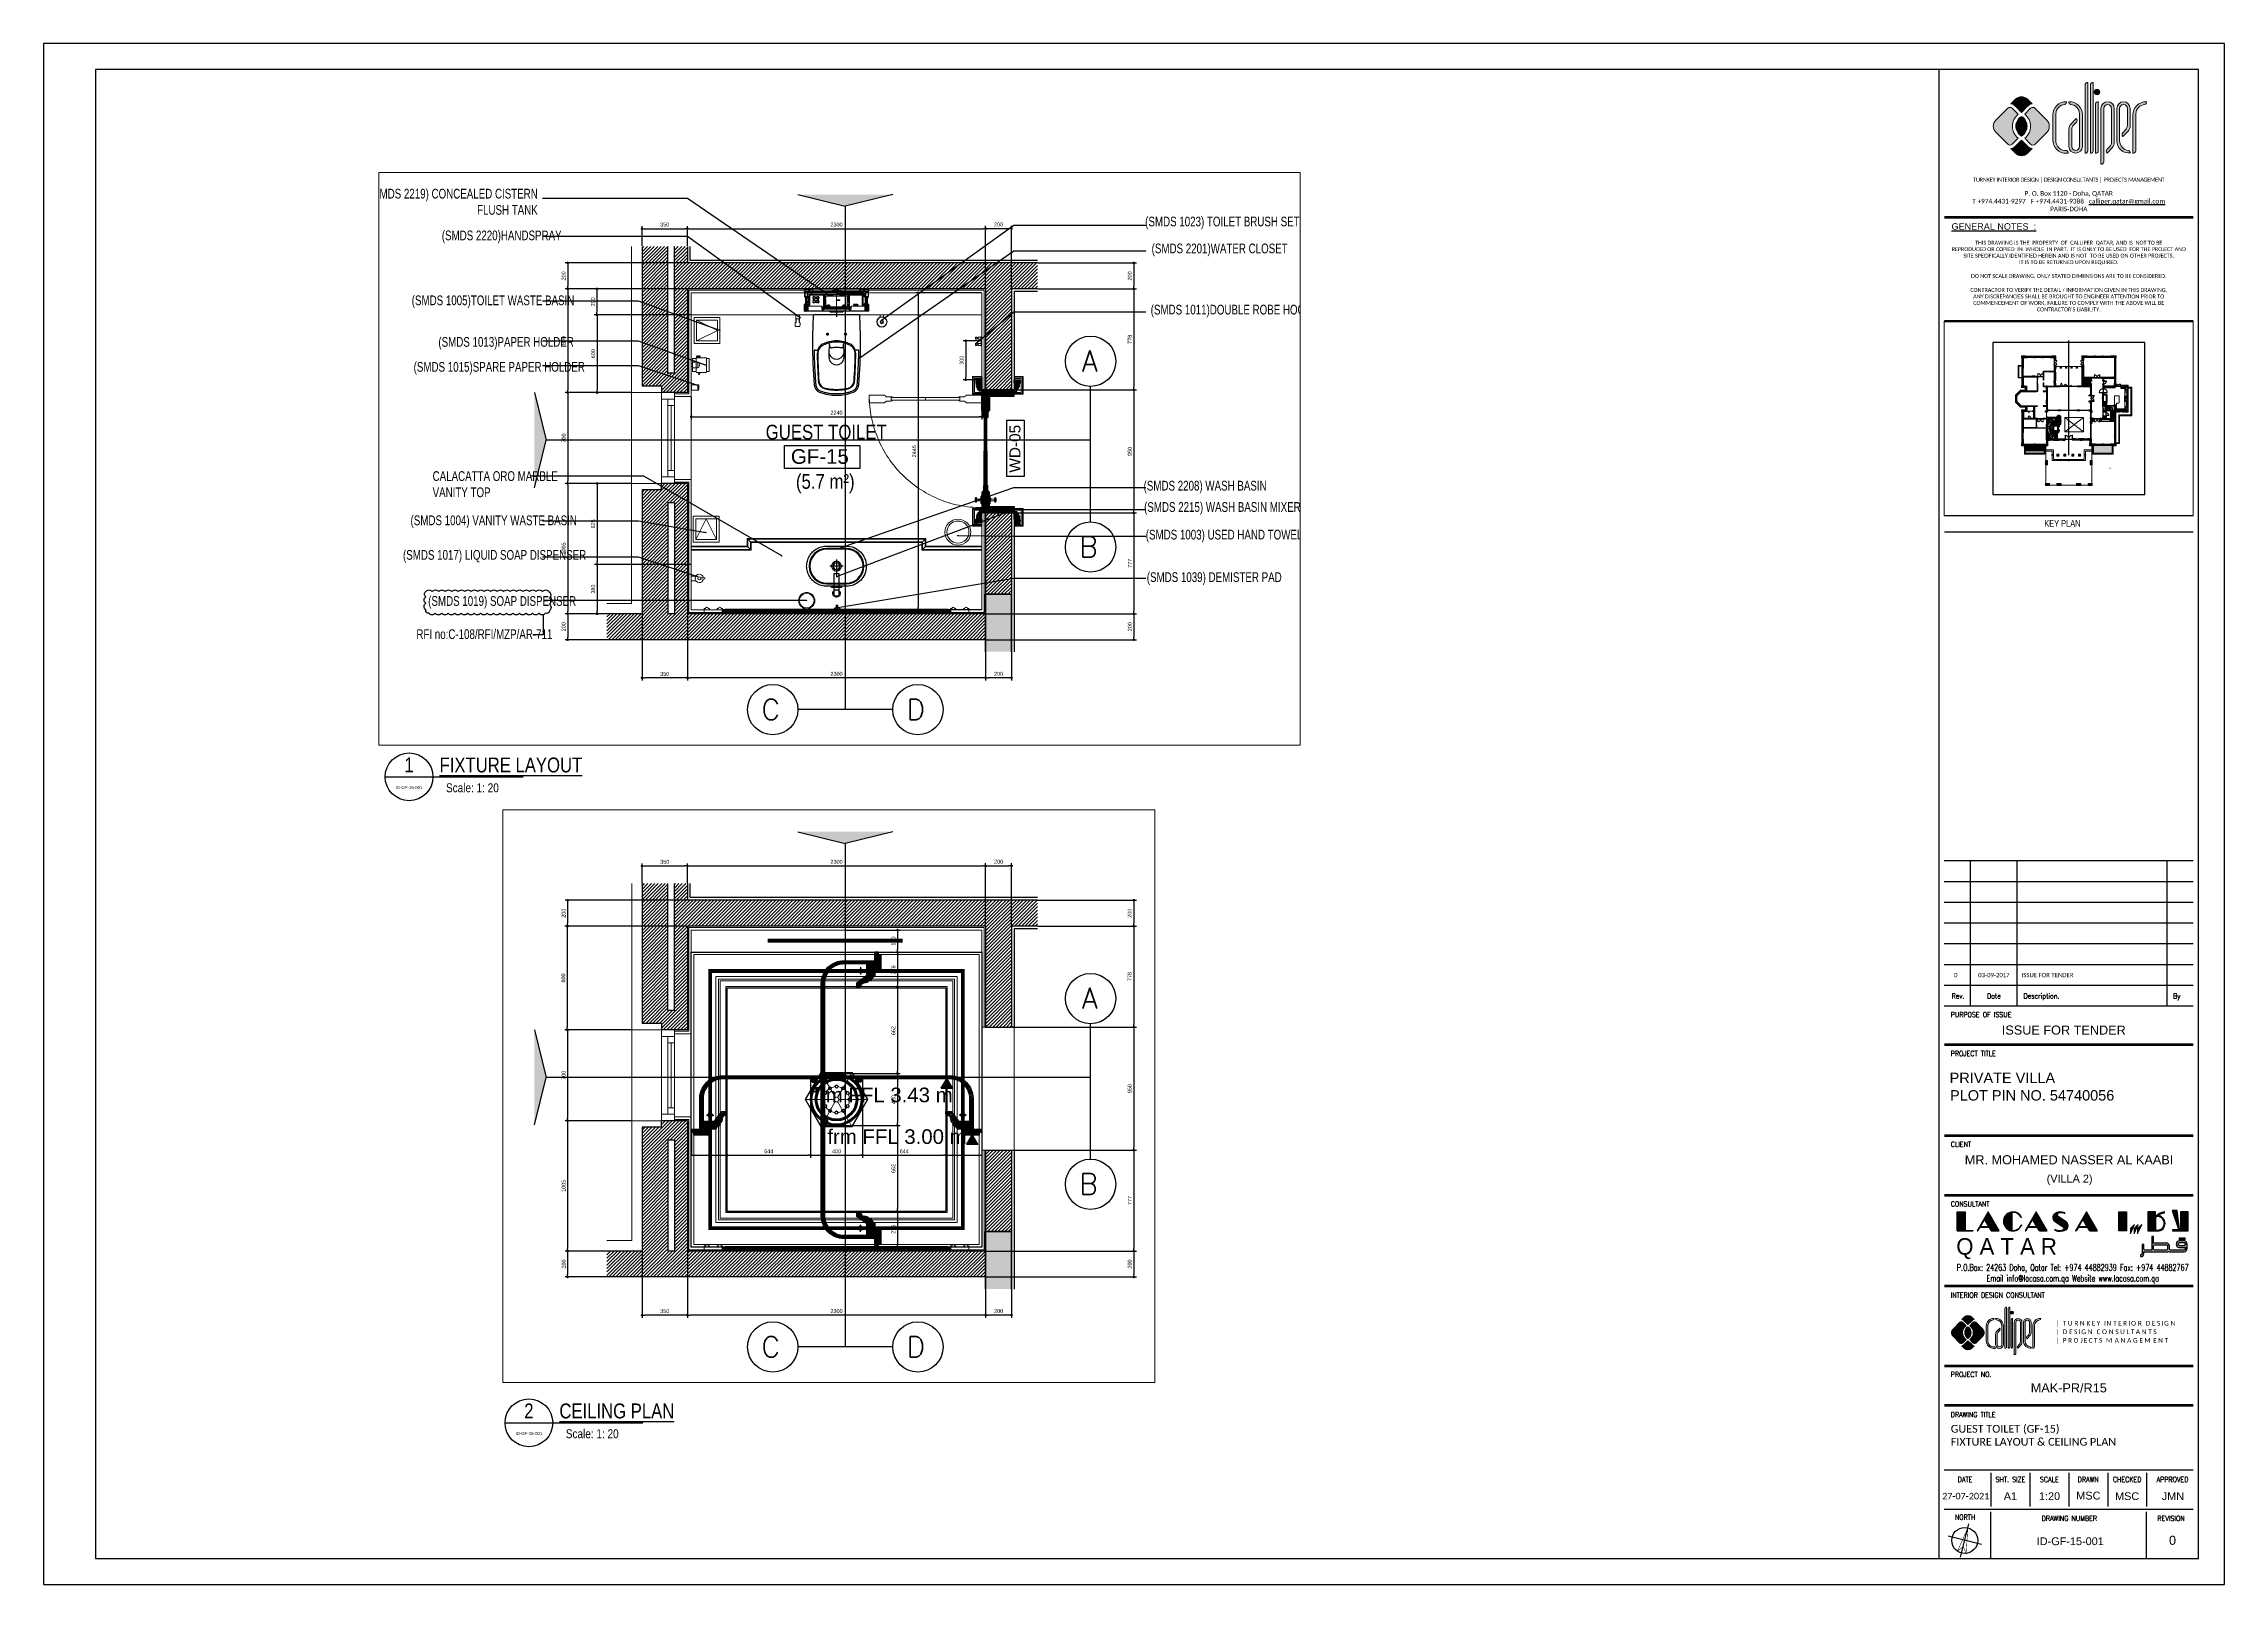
# Paper-space layout 'ID-GF-15-001' of a CAD drawing. Header units: inches, sheet in millimetres. Extents: x 1096 to 1937, y -117 to 477.
# The model-space entities are those that its viewports show. They can reach past a viewport. Long polylines and large blocks are cut down to what shows.
import ezdxf
from ezdxf.enums import TextEntityAlignment as Align

# ---------------------------------------------------------------- set-up
doc = ezdxf.new("R2010")
doc.units = ezdxf.units.IN
doc.header["$MEASUREMENT"] = 0
for name, pattern in [('ACAD_ISO04W100', [30, 24, -3, 0, -3]), ('AM_DIN_F_W050', [6.25, 4.75, -1.5]), ('AM_DIN_G_W050', [13.75, 9.75, -1.5, 1, -1.5]), ('DASHED2', [0.375, 0.25, -0.125]), ('HIDDEN', [0.375, 0.25, -0.125]), ('HIDDEN2', [0.1875, 0.125, -0.0625]), ('xref grd floor$0$CENTER', [2, 1.25, -0.25, 0.25, -0.25]), ('xref grd floor$0$HIDDEN', [0.375, 0.25, -0.125]), ('xref grd floor$0$HIDDEN2', [0.1875, 0.125, -0.0625]), ('xref grd floor$0$XREF-V2-GF_COLS$0$HIDDEN2', [0.1875, 0.125, -0.0625]), ('xref grd floor$0$XREF-V2-GF_COLS$0$XREF-V-COLS-GF$0$CENTER2', [1.125, 0.75, -0.125, 0.125, -0.125]), ('xref grd floor$1$HIDDEN', [0.375, 0.25, -0.125]), ('xref grd floor$1$HIDDEN2', [0.1875, 0.125, -0.0625]), ('xref grd floor$2$HIDDEN2', [0.1875, 0.125, -0.0625])]:
    doc.linetypes.add(name, pattern=pattern)
for name, color, linetype in [('0-CALLIPER_LOGO', 160, 'Continuous'), ('48-TITLE', 7, 'Continuous'), ('A-DIMESNION-1', 7, 'Continuous'), ('Calliper_wall_general plan', 8, 'Continuous'), ('Calliper_wash basin counter', 1, 'Continuous'), ('CQ Floor plan label', 2, 'Continuous'), ('CQ Grg Gypsum', 41, 'Continuous'), ('CQ Light Elevation', 4, 'Continuous'), ('CQ Plaster', 1, 'Continuous'), ('CQ SANITARY WARES', 212, 'Continuous'), ('CQ Sheet text', 3, 'Continuous'), ('CQ SPOT DETAIL DIMENSION', 9, 'Continuous'), ('CQ SPOT DETAILS', 40, 'Continuous'), ('CQ text label', 3, 'Continuous'), ('CQ Wall plan', 3, 'Continuous'), ('CQ Wood plan', 23, 'Continuous'), ('CQ Wood Section', 1, 'Continuous'), ('CQ_callout', 34, 'Continuous'), ('DIM', 251, 'Continuous'), ('ELECTRICAL', 10, 'Continuous'), ('Layer1', 1, 'Continuous'), ('Layer5', 5, 'Continuous'), ('Layer7', 8, 'Continuous'), ('MARBLE 2', 6, 'Continuous'), ('SANITARY WARES', 212, 'Continuous'), ('xref grd floor$0$8', 8, 'Continuous'), ('xref grd floor$0$A-ANNO-ARRW', 1, 'Continuous'), ('xref grd floor$0$A-CURB-LINE', 253, 'Continuous'), ('xref grd floor$0$a-plaster', 1, 'Continuous'), ('xref grd floor$0$A-WALL', 7, 'Continuous'), ('xref grd floor$0$area', 10, 'Continuous'), ('xref grd floor$0$Calliper_wash basin counter', 1, 'Continuous'), ('xref grd floor$0$CQ Wall hatch_CHB', 8, 'Continuous'), ('xref grd floor$0$gypsum', 31, 'Continuous'), ('xref grd floor$0$HATCH 02', 8, 'Continuous'), ('xref grd floor$0$ID-MARBLE', 6, 'Continuous'), ('xref grd floor$0$Layer1', 1, 'Continuous'), ('xref grd floor$0$walls', 7, 'Continuous'), ('xref grd floor$0$WOOD', 23, 'Continuous'), ('xref grd floor$0$XREF_ROAD$0$A-RAMP', 253, 'Continuous'), ('xref grd floor$2$Calliper_wash basin counter', 1, 'Continuous'), ('xref grd floor$2$CQ Wall hatch_CHB', 8, 'Continuous'), ('XREF-TITLE$0$48-TITLE', 7, 'Continuous'), ('XREF-TITLE$0$LCQ-103-XREF-TITLE-A1$0$48-TITLE', 7, 'Continuous'), ('XREF-TITLE$0$LCQ-339-XREF-TITLE-A1-DC1$0$0745-A02P-01$0$1', 253, 'Continuous'), ('XREF-TITLE$0$LCQ-339-XREF-TITLE-A1-DC1$0$48-title', 7, 'Continuous'), ('XREF-TITLE$0$LCQ-339-XREF-TITLE-A1-DC1$0$LCQ-103-XREF-TITLE-A1$0$48-TITLE', 7, 'Continuous')]:
    doc.layers.add(name, color=color, linetype=linetype)
for name, color, linetype, lineweight in [('1', 1, 'Continuous', 50), ('1st floor$0$CQ Marble', 6, 'Continuous', 0), ('CQ bathroom accessories', 8, 'Continuous', 0), ('CQ gypsum 2', 42, 'Continuous', 0), ('CQ Gypsum Hatch', 8, 'Continuous', 20), ('CQ Hardware Accs.', 1, 'Continuous', 0), ('CQ lighting plan', 7, 'Continuous', 0), ('CQ Marble', 6, 'Continuous', 0), ('CQ Mirror-Glass', 4, 'Continuous', 0), ('CQ plan and elev dimension', 252, 'Continuous', 35), ('CQ Wood hatch', 32, 'Continuous', 0), ('CQ wooh hatch', 8, 'HIDDEN', 18), ('Glass', 4, 'Continuous', 0), ('Sanitary', 9, 'Continuous', 0), ('xref grd floor$0$A-ANNO-IDEN', 1, 'Continuous', 9), ('xref grd floor$0$A-DOOR', 134, 'Continuous', 18), ('xref grd floor$0$A-EQPM', 202, 'Continuous', 18), ('xref grd floor$0$A-FLOR-FIXT', 8, 'Continuous', 9), ('xref grd floor$0$A-FLOR-HIDN', 252, 'xref grd floor$1$HIDDEN', 0), ('xref grd floor$0$A-FLOR-HRAL', 4, 'Continuous', 18), ('xref grd floor$0$A-FLOR-STRS', 2, 'Continuous', 18), ('xref grd floor$0$A-FLOR-TILE', 8, 'Continuous', 9), ('xref grd floor$0$A-GLAZ', 134, 'Continuous', 18), ('xref grd floor$0$A-WALL-PRHT', 4, 'Continuous', 18), ('xref grd floor$0$A-WALL-TILE', 8, 'Continuous', 9), ('xref grd floor$0$Marble', 6, 'Continuous', 0), ('xref grd floor$0$WOOD-HID', 8, 'xref grd floor$0$HIDDEN', 18), ('xref grd floor$0$XREF-V2-GF_COLS$0$A-COLS', 5, 'Continuous', 40), ('xref grd floor$0$XREF-V2-GF_COLS$0$A-COLS-PATT', 253, 'Continuous', 20), ('xref grd floor$0$XREF-V2-GF_COLS$0$A-EQPM', 202, 'Continuous', 18)]:
    doc.layers.add(name, color=color, linetype=linetype, lineweight=lineweight)
doc.layers.add('MV', color=1, linetype='Continuous', plot=False)
doc.styles.add('ARIAL', font='arial.ttf')
doc.styles.add('ARIAL-REG', font='arial.ttf', dxfattribs={"height": 50})
doc.styles.add('DIM 50', font='romans.shx', dxfattribs={"width": 0.75, "height": 100})
doc.styles.get("Standard").update_dxf_attribs({"font": 'arial.ttf'})
doc.styles.add('STYL-CONCEPT', font='romans.shx')
doc.styles.add('TITLE', font='arial.ttf')
doc.styles.add('XREF-TITLE$0$LCQ-103-XREF-TITLE-A1$0$TITLE', font='arial.ttf')
doc.styles.add('XREF-TITLE$0$LCQ-339-XREF-TITLE-A1-DC1$0$0745-A02P-01$0$ARIALN', font='ARIALN.TTF', dxfattribs={"width": 0.9})
doc.styles.add('XREF-TITLE$0$LCQ-339-XREF-TITLE-A1-DC1$0$LCQ-103-XREF-TITLE-A1$0$logo', font='AIGDT___.TTF')
doc.styles.add('XREF-TITLE$0$LCQ-339-XREF-TITLE-A1-DC1$0$LCQ-103-XREF-TITLE-A1$0$ROMANS', font='ROMANS.shx')
doc.styles.add('XREF-TITLE$0$LCQ-339-XREF-TITLE-A1-DC1$0$LCQ-103-XREF-TITLE-A1$0$TITLE', font='arial.ttf')
doc.styles.add('XREF-TITLE$0$LCQ-339-XREF-TITLE-A1-DC1$0$LCQ-103-XREF-TITLE-A1$0$TITLE2', font='ROMANS.shx', dxfattribs={"width": 0.8})
doc.styles.add('XREF-TITLE$0$LCQ-339-XREF-TITLE-A1-DC1$0$LCQ-105-XREF-TITLE-A1$0$TITLE', font='arial.ttf')
doc.dimstyles.new('CQ 20', dxfattribs={"dimscale": 0.2, "dimtxt": 150, "dimasz": 100, "dimexe": 100, "dimexo": 20, "dimgap": 80, "dimtad": 1, "dimdec": 0, "dimzin": 0, "dimdsep": 46, "dimtxsty": 'Standard', "dimblk": 'DOT', "dimcen": 100, "dimclrd": 1, "dimclre": 1, "dimclrt": 3, "dimadec": 0, "dimazin": 0, "dimtfac": 1, "dimtdec": 0, "dimtofl": 0, "dimtmove": 0, "dimatfit": 3, "dimfxl": 1, "dimtolj": 1, "dimtzin": 0, "dimlwd": -1, "dimarcsym": 0})
doc.dimstyles.new('CQ Anno', dxfattribs={"dimscale": 40, "dimtxt": 2.2, "dimasz": 1.5, "dimexe": 1, "dimexo": 0.5, "dimgap": 0.5, "dimtad": 1, "dimrnd": 1, "dimdsep": 46, "dimtxsty": 'Standard', "dimblk": 'DOT', "dimcen": 0.0025, "dimdle": 0.5, "dimclrd": 251, "dimclre": 251, "dimclrt": 2, "dimazin": 2, "dimtfac": 1, "dimtix": 1, "dimtmove": 1, "dimatfit": 0, "dimldrblk": 'DOT', "dimfxl": 50, "dimtolj": 1, "dimtzin": 0, "dimlwd": -1, "dimarcsym": 1})
doc.dimstyles.get("Standard").update_dxf_attribs({"dimtxt": 0.18, "dimasz": 0.18, "dimexe": 0.18, "dimexo": 0.0625, "dimgap": 0.09, "dimtad": 0, "dimtih": 1, "dimtoh": 1, "dimdec": 4, "dimzin": 0, "dimdsep": 46, "dimtxsty": 'Standard', "dimcen": 0.09, "dimadec": 0, "dimazin": 0, "dimtfac": 1, "dimtdec": 4, "dimtofl": 0, "dimtmove": 0, "dimatfit": 3, "dimfxl": 1, "dimtolj": 1, "dimtzin": 0, "dimarcsym": 0})
pattern_1 = [(45, (0, 0), (-13.25825215, 13.25825215), [])]
pattern_2 = [(90, (20869.72, 76050.64), (-141.42136, 141.42136), [37.5, -245.3427]), (45, (20869.72, 76050.64), (-141.4214, 141.4214), [37.5, -162.5]), (135, (20869.72, 76050.64), (-141.4214, -141.4214), [37.5, -162.5])]
pattern_3 = [(45, (20869.716, 76050.643), (-13.258252, 13.258252), [])]
pattern_4 = [(225, (218196.3136, -8146.5635), (2.65165043, -2.65165043), [])]
pattern_5 = [(225, (218218.0906, -8234.092), (2.65165043, -2.65165043), [])]
pattern_6 = [(225, (218218.0665, -8233.995), (2.65165043, -2.65165043), [])]
pattern_7 = [(31.0285767, (443789.261, -420112.124), (-3.86599147, 6.42682736), [])]
pattern_8 = [(31.0285767, (97474.4944, -436784.2534), (-3.27320611, 5.4413805), [])]
pattern_9 = [(31.0285767, (97474.4944, -436784.2534), (-3.27320611, 5.4413805), [])]
pattern_10 = [(31.0285767, (114904.8204, -445224.5904), (-3.22165956, 5.35568947), [])]
pattern_11 = [(45, (-31349.998, -1342.198), (-4.4194174, 4.4194174), [])]
pattern_12 = [(45, (-191663.5825, -418754.763), (1.988737822, 7.29203868), [9.375, -1.875, 0, -1.875])]
pattern_13 = [(45, (-191773.4855, -418754.7485), (1.988737822, 7.29203868), [9.375, -1.875, 0, -1.875])]
pattern_14 = [(45, (-191773.582, -418754.763), (1.988737822, 7.29203868), [9.375, -1.875, 0, -1.875])]

# ---------------------------------------------------------------- blocks, each defined once
blk = doc.blocks.new('dwgtit')
at = {"linetype": 'Continuous', "ltscale": 2}
blk.add_line((-8, 0), (38.23, 0), dxfattribs=at)
blk.add_circle((0, 0), 8, dxfattribs=at)
at = {"linetype": 'Continuous', "ltscale": 2, "style": 'ARIAL', "width": 0.8}
for tag, height, p in [('DTN0', 5, (0, 3.99)), ('DTRFNO', 3, (0, -3.56))]:
    blk.add_attdef(tag, text='', height=height, dxfattribs=at).set_placement(p, align=Align.MIDDLE_CENTER)
for tag, p, height in [('DTNL1', (19.8, 1.48), 5), ('DTNL2', (20.36, -5.16), 3), ('DTSC', (63.36, -5.21), 3)]:
    blk.add_attdef(tag, p, '', height=height, dxfattribs=at)
blk = doc.blocks.new('XREF-TITLE$0$NORTH-NEW')
at = {"layer": 'XREF-TITLE$0$48-TITLE', "color": 4}
for p, q in [((0.66, 0), (-0.66, 0)), ((0, -0.66), (0, 0.66))]:
    blk.add_line(p, q, dxfattribs=at)
at = {"layer": 'XREF-TITLE$0$48-TITLE', "const_width": 0.02}
blk.add_lwpolyline([(0, 0.5), (0.171, -0.47), (0, -0.24), (-0.171, -0.47)], close=True, dxfattribs=at)
at = {"layer": 'XREF-TITLE$0$48-TITLE', "color": 4}
blk.add_circle((0, 0), 0.5, dxfattribs=at)
blk = doc.blocks.new('new logo')
at = {"layer": 'Calliper_wall_general plan', "true_color": 0x0f0f00}
for points in [[(1952.71, -407.57), (1952.29, -407.57, 0.24842), (1951.64, -408.22), (1951.64, -434.83, 0.435048), (1952.71, -433.93)], [(1954.8, -407.57), (1954.38, -407.57, 0.24842), (1953.73, -408.22), (1953.73, -434.83, 0.435048), (1954.8, -433.93)], [(1955.21, -411.29, 1), (1957.29, -411.29, 1)], [(1925.89, -419.85), (1923.59, -417.55, 0.414214), (1921.8, -417.55), (1917.23, -422.12, 0.198912), (1916.26, -424.46, 0.198912), (1917.23, -426.8), (1921.8, -431.37, 0.414214), (1923.59, -431.37), (1925.89, -429.08, -0.234542), (1923.6, -424.46, -0.234542)], [(1927.13, -419.11), (1925.02, -417, 0.18449), (1923.03, -415.83), (1924.79, -414.07, -0.414214), (1929.47, -414.07), (1931.23, -415.83, 0.18449), (1929.24, -417)], [(1932.39, -417.57), (1936.88, -422.06, -0.203601), (1937.85, -424.46, -0.203601), (1936.88, -426.86), (1932.39, -431.35, -0.414214), (1930.6, -431.35), (1928.37, -429.08, 0.234542), (1930.66, -424.46, 0.234542), (1928.37, -419.85), (1930.66, -417.55, -0.419864)], [(1943.87, -416.02, 0.39335), (1944.47, -415.03, 0.420626), (1939.27, -419.92), (1939.27, -429.97, 0.396545), (1944.06, -434.87), (1945.16, -434.87, 0.39335), (1944.56, -433.87, -0.460596), (1940.34, -429.75), (1940.34, -419.63, -0.368996)], [(1945.45, -432.27), (1945.45, -425.58, -0.190781), (1946.26, -423.52), (1948.23, -421.43), (1948.27, -421.47, -0.400313), (1948.28, -422.85), (1947.33, -423.86, 0.190781), (1946.52, -425.92), (1946.52, -432.27, 1), (1949.53, -432.27), (1949.53, -419.64, 0.370056), (1946.01, -416.02, -0.39335), (1945.4, -415.03, -0.426354), (1950.61, -420.02), (1950.61, -432.27, -1)], [(1956.75, -414.98, 0.34993), (1955.68, -415.7), (1955.68, -434.83, 0.435048), (1956.75, -433.93)], [(1958.86, -417.61, -1), (1961.86, -417.61), (1961.86, -430.35, -0.190781), (1961.04, -432.4), (1960.09, -433.41, 0.400313), (1960.11, -434.79), (1960.15, -434.84), (1962.12, -432.75, 0.190781), (1962.93, -430.69), (1962.93, -417.61, 1), (1957.79, -417.61), (1957.79, -439.05, 0.435048), (1958.86, -438.16)], [(1964.98, -417.61, -1), (1967.97, -417.61), (1967.97, -423.98, -0.190781), (1967.16, -426.03), (1966.21, -427.04, 0.400313), (1966.22, -428.42), (1966.26, -428.47), (1968.23, -426.38, 0.190781), (1969.04, -424.32), (1969.04, -417.61, 1), (1963.91, -417.61), (1963.91, -430.09, 0.446482), (1969.13, -434.77, 0.352056), (1968.33, -433.83, -0.371733), (1964.98, -430.09)], [(1974.71, -416.05, 0.39335), (1975.31, -415.05, 0.426354), (1970.11, -420.05), (1970.11, -434.85, 0.435048), (1971.18, -433.96), (1971.18, -419.65, -0.368996)], [(1927.13, -429.81), (1925.02, -431.92, -0.18449), (1923.03, -433.09), (1924.79, -434.85, 0.414214), (1929.47, -434.85), (1931.23, -433.09, -0.18449), (1929.24, -431.92)]]:
    blk.add_hatch(color=28, dxfattribs=at).paths.add_polyline_path(points)
at = {"layer": 'Calliper_wall_general plan'}
blk.add_hatch(color=2, dxfattribs=at).paths.add_polyline_path([(1927.13, -420.66, 0.264516), (1924.96, -424.46, 0.264516), (1927.13, -428.27, 0.264516), (1929.29, -424.46, 0.264516)])
at = {"layer": '0-CALLIPER_LOGO', "color": 170, "lineweight": 0}
for p, q in [((1951.64, -408.22), (1951.64, -434.83)), ((1952.29, -407.57), (1952.71, -407.57)), ((1952.71, -407.57), (1952.71, -433.93)), ((1953.73, -408.22), (1953.73, -434.83)), ((1954.38, -407.57), (1954.8, -407.57)), ((1954.8, -407.57), (1954.8, -433.93)), ((1921.8, -417.55), (1917.23, -422.12)), ((1924.79, -414.07), (1923.03, -415.83)), ((1923.59, -417.55), (1925.89, -419.85)), ((1925.02, -417), (1927.13, -419.11)), ((1929.24, -417), (1927.13, -419.11)), ((1930.66, -417.55), (1928.37, -419.85)), ((1929.47, -414.07), (1931.23, -415.83)), ((1932.39, -417.57), (1936.88, -422.06)), ((1939.27, -419.92), (1939.27, -429.97)), ((1940.34, -419.63), (1940.34, -430.27)), ((1949.53, -419.63), (1949.53, -432.27)), ((1949.53, -419.63), (1949.53, -430.27)), ((1950.61, -419.92), (1950.61, -429.97)), ((1950.61, -420.02), (1950.61, -432.27)), ((1955.68, -415.7), (1955.68, -434.83)), ((1956.75, -414.98), (1956.75, -433.93)), ((1957.79, -417.61), (1957.79, -439.05)), ((1958.86, -417.61), (1958.86, -438.16)), ((1958.86, -417.61), (1958.86, -438.16)), ((1961.86, -417.61), (1961.86, -430.35)), ((1962.93, -417.61), (1962.93, -430.69)), ((1963.91, -417.61), (1963.91, -430.09)), ((1964.98, -417.61), (1964.98, -430.09)), ((1967.97, -417.61), (1967.97, -423.98)), ((1969.04, -417.61), (1969.04, -424.32)), ((1970.11, -420.05), (1970.11, -434.85)), ((1971.18, -419.65), (1971.18, -433.96)), ((1921.8, -431.37), (1917.23, -426.8)), ((1932.39, -431.35), (1936.88, -426.86)), ((1945.45, -425.58), (1945.45, -432.27)), ((1946.26, -423.52), (1948.23, -421.43)), ((1946.52, -425.92), (1946.52, -432.27)), ((1947.33, -423.86), (1948.28, -422.85)), ((1948.27, -421.47), (1948.23, -421.43)), ((1967.16, -426.03), (1966.21, -427.04)), ((1966.22, -428.42), (1966.26, -428.47)), ((1968.23, -426.38), (1966.26, -428.47)), ((1924.79, -434.85), (1923.03, -433.09)), ((1923.59, -431.37), (1925.89, -429.08)), ((1925.02, -431.92), (1927.13, -429.81)), ((1929.24, -431.92), (1927.13, -429.81)), ((1930.6, -431.35), (1928.37, -429.08)), ((1929.47, -434.85), (1931.23, -433.09)), ((1944.06, -434.87), (1945.16, -434.87)), ((1945.16, -434.87), (1944.78, -434.87)), ((1961.04, -432.4), (1960.09, -433.41)), ((1960.11, -434.79), (1960.15, -434.84)), ((1962.12, -432.75), (1960.15, -434.84))]:
    blk.add_line(p, q, dxfattribs=at)
blk.add_circle((1956.25, -411.29), 1.04, dxfattribs=at)
for centre, radius, start, end in [((1952.59, -408.52), 0.995, 107.09802, 162.90198), ((1954.68, -408.52), 0.995, 107.09802, 162.90198), ((1922.7, -418.45), 1.27, 45, 135), ((1922.49, -419.02), 3.24, 38.5975, 80.40939), ((1929.39, -424.46), 5.79, 127.20123, 180), ((1927.13, -416.41), 3.31, 45, 135), ((1924.86, -424.46), 5.79, 0, 52.79877), ((1931.77, -419.02), 3.24, 99.59061, 141.4025), ((1931.52, -418.41), 1.21, 43.89688, 134.91049), ((1944.27, -420.02), 5, 87.63536, 181.11311), ((1944.21, -419.89), 3.88, 95.14451, 176.15988), ((1943.63, -415.2), 0.856, 285.67905, 11.56774), ((1946.24, -415.2), 0.856, 168.43226, 254.32095), ((1945.61, -420.02), 5, 358.88689, 92.36464), ((1945.66, -419.89), 3.88, 3.84012, 84.85549), ((1956.66, -416.02), 1.04, 85.20492, 162.35088), ((1960.36, -417.61), 2.57, 0, 180), ((1960.36, -417.61), 1.5, 0, 180), ((1966.47, -417.61), 2.57, 0, 180), ((1966.47, -417.61), 1.5, 0, 180), ((1975.11, -420.05), 5, 87.63536, 181.11311), ((1975.05, -419.91), 3.88, 95.14451, 176.15988), ((1974.48, -415.22), 0.856, 285.67905, 11.56774), ((1919.57, -424.46), 3.31, 135, 180), ((1919.57, -424.46), 3.31, 180, 225), ((1929.39, -424.46), 5.79, 180, 232.79877), ((1929.39, -424.46), 4.43, 120.73466, 180), ((1929.39, -424.46), 4.43, 180, 239.26534), ((1924.86, -424.46), 4.43, 0, 59.26534), ((1924.86, -424.46), 4.43, 300.73466, 0), ((1924.86, -424.46), 5.79, 307.20123, 0), ((1934.54, -424.4), 3.31, 358.96726, 45), ((1934.54, -424.52), 3.31, 315, 1.03274), ((1948.45, -425.58), 3, 136.79532, 180), ((1949.52, -425.92), 3, 136.79532, 180), ((1947.55, -422.17), 1, 316.79532, 44.06271), ((1966.94, -427.73), 1, 136.79532, 224.06271), ((1964.97, -423.98), 3, 316.79532, 0), ((1966.04, -424.32), 3, 316.79532, 0), ((1922.7, -430.47), 1.27, 225, 315), ((1922.49, -429.9), 3.24, 279.59061, 321.4025), ((1927.13, -432.51), 3.31, 225, 315), ((1931.77, -429.9), 3.24, 218.5975, 260.40939), ((1931.49, -430.45), 1.27, 225, 315), ((1944.27, -429.87), 5, 178.88689, 272.36464), ((1944.21, -430.01), 3.88, 176.89042, 275.07933), ((1944.32, -434.69), 0.856, 348.43226, 74.32095), ((1948.03, -432.27), 2.58, 180, 0), ((1948.03, -432.27), 1.51, 180, 0), ((1951.76, -433.88), 0.954, 262.72577, 356.77123), ((1953.85, -433.88), 0.954, 262.72577, 356.77123), ((1955.8, -433.88), 0.954, 262.72577, 356.77123), ((1960.82, -434.1), 1, 136.79532, 224.06271), ((1958.86, -430.35), 3, 316.79532, 0), ((1959.93, -430.69), 3, 316.79532, 0), ((1968.61, -430.09), 4.71, 180, 276.23953), ((1968.82, -430.02), 3.84, 181.13958, 262.70661), ((1968.14, -434.8), 0.986, 1.21558, 78.79531), ((1970.23, -433.9), 0.954, 262.72577, 356.77123), ((1957.91, -438.11), 0.954, 262.72577, 356.77123)]:
    blk.add_arc(centre, radius, start, end, dxfattribs=at)
blk = doc.blocks.new('XREF-TITLE')
at = {"layer": 'XREF-TITLE$0$LCQ-339-XREF-TITLE-A1-DC1$0$LCQ-103-XREF-TITLE-A1$0$48-TITLE'}
for points in [[(737.99, 136.24), (743.95, 136.24), (743.95, 136.42), (740.99, 136.42), (740.99, 143.62), (737.99, 143.62)], [(762.85, 138.5), (762.68, 138.57, -0.335261), (759.05, 136.45), (759.05, 143.37, -0.325117), (762.63, 141.37), (762.8, 141.45, 4.760585)], [(777.17, 141.61, -0.804125), (777.52, 143.38, -0.139753), (779.53, 142.99), (779.53, 143.2, 0.267149), (775.48, 142.84, 0.158415), (774.87, 141.76, 0.260991), (775.45, 140), (778.6, 137.99, -0.726518), (778.43, 136.43, -0.039912), (777.84, 136.34, -0.15573), (775.63, 136.83), (775.63, 136.61, 0.252462), (779.85, 136.67, 0.244258), (780.71, 138.16, 0.2096), (780.02, 139.78)], [(803.29, 136.24), (803.29, 143.58), (800.3, 143.58), (800.3, 136.24)], [(827.06, 143.58), (824.07, 143.58), (824.07, 136.62), (820.95, 136.62), (820.95, 136.24), (824.07, 136.24), (827.06, 136.24)], [(806.33, 138.73), (804.77, 137.23), (804.77, 135.24)], [(807.73, 138.73), (806.17, 137.23), (806.17, 135.24)], [(807.56, 135.24), (809.12, 138.73), (807.56, 137.23)]]:
    blk.add_hatch(color=10, dxfattribs=at).paths.add_polyline_path(points)
at = {"layer": 'XREF-TITLE$0$LCQ-339-XREF-TITLE-A1-DC1$0$LCQ-103-XREF-TITLE-A1$0$48-TITLE', "true_color": 0x666666}
h = blk.add_hatch(color=251, dxfattribs=at)
h.paths.add_polyline_path([(749.86, 143.58), (745.62, 136.24), (745.84, 136.24), (746.7, 137.74), (750.24, 137.74), (751.1, 136.24), (754.1, 136.24)])
h.paths.add_polyline_path([(750.13, 137.92), (746.81, 137.92), (748.47, 140.8)], flags=16)
at = {"layer": 'XREF-TITLE$0$LCQ-339-XREF-TITLE-A1-DC1$0$LCQ-103-XREF-TITLE-A1$0$48-TITLE'}
h = blk.add_hatch(color=10, dxfattribs=at)
h.paths.add_polyline_path([(768.43, 143.58), (764.19, 136.24), (764.4, 136.24), (765.26, 137.74), (768.8, 137.74), (769.67, 136.24), (772.67, 136.24)])
h.paths.add_polyline_path([(768.69, 137.92), (765.37, 137.92), (767.03, 140.8)], flags=16)
h = blk.add_hatch(color=10, dxfattribs=at)
h.paths.add_polyline_path([(787.86, 143.58), (783.62, 136.24), (783.83, 136.24), (784.69, 137.74), (788.23, 137.74), (789.1, 136.24), (792.1, 136.24)])
h.paths.add_polyline_path([(788.13, 137.92), (784.8, 137.92), (786.46, 140.8)], flags=16)
h = blk.add_hatch(color=10, dxfattribs=at)
edge = h.paths.add_edge_path()
edge.add_arc((815.14, 139.2), 2.99, 359.14035, 446.42733)
edge.add_arc((818.37, 138.45), 4.82, 95.54957, 129.21891, ccw=False)
edge.add_line((817.9, 143.24), (817.9, 143.59))
edge.add_arc((818.37, 138.45), 5.16, 95.18045, 139.21268)
edge.add_line((814.46, 141.82), (814.46, 143.58))
edge.add_line((814.46, 143.58), (811.47, 143.58))
edge.add_line((811.47, 143.58), (811.47, 136.24))
edge.add_line((811.47, 136.24), (814.46, 136.24))
edge.add_line((814.46, 136.24), (815.32, 136.24))
edge.add_arc((815.3, 139.06), 2.82, 270.25504, 361.90034)
edge = h.paths.add_edge_path(flags=16)
edge.add_arc((818.37, 138.45), 4.82, 135.2947, 144.18627)
edge.add_line((814.46, 141.27), (814.46, 136.58))
edge.add_line((814.46, 136.58), (815.32, 136.58))
edge.add_arc((815.3, 139.06), 2.48, 270.27207, 362.09049)
edge.add_arc((815.14, 139.2), 2.64, 358.96144, 454.15748)
at = {"layer": 'XREF-TITLE$0$LCQ-339-XREF-TITLE-A1-DC1$0$LCQ-103-XREF-TITLE-A1$0$48-TITLE', "true_color": 0x666666}
for points in [[(822.82, 144.18), (820.92, 144.18), (823.28, 136.91), (823.74, 136.91)], [(823.73, 133.58), (824.51, 133.58), (824.51, 132.82), (823.73, 132.82)], [(824.97, 133.58), (825.76, 133.58), (825.76, 132.82), (824.97, 132.82)]]:
    blk.add_hatch(color=251, dxfattribs=at).paths.add_polyline_path(points)
h = blk.add_hatch(color=251, dxfattribs=at)
edge = h.paths.add_edge_path()
edge.add_arc((818.62, 130.36), 1.22, 13.66992, 93.2541)
edge.add_line((818.56, 131.57), (815.54, 131.57))
edge.add_line((815.54, 131.57), (814.29, 131.57))
edge.add_arc((814.22, 130.36), 1.22, 86.7459, 114.20503)
edge.add_line((813.72, 131.47), (813.72, 134.17))
edge.add_line((813.72, 134.17), (813.04, 134.17))
edge.add_line((813.04, 134.17), (813.04, 128.84))
edge.add_line((813.04, 128.84), (810.47, 128.84))
edge.add_arc((810.56, 129.52), 0.678, 203.9089, 262.68549, ccw=False)
edge.add_line((809.94, 129.24), (809.94, 131.05))
edge.add_line((809.94, 131.05), (809.25, 131.05))
edge.add_line((809.25, 131.05), (809.25, 127.43))
edge.add_arc((808.87, 127.43), 0.386, 306.42867, 360, ccw=False)
edge.add_arc((808.78, 127.55), 0.534, 251.27183, 306.42867, ccw=False)
edge.add_line((808.61, 127.04), (808.61, 126.36))
edge.add_line((808.61, 126.36), (809.04, 126.36))
edge.add_arc((808.78, 127.55), 1.22, 282.36976, 306.42867)
edge.add_arc((808.87, 127.43), 1.07, 306.42867, 360)
edge.add_line((809.94, 127.43), (809.94, 128.3))
edge.add_arc((810.56, 129.52), 1.36, 242.93866, 264.84181)
edge.add_line((810.43, 128.16), (818.56, 128.16))
edge.add_arc((818.62, 129.38), 1.22, 266.7459, 313.6965)
edge.add_arc((820.31, 129.38), 1.22, 226.3035, 273.2541)
edge.add_line((820.38, 128.16), (825.51, 128.16))
edge.add_arc((825.28, 129.53), 1.39, 279.23186, 356.89361)
edge.add_line((826.67, 129.45), (826.67, 131.16))
edge.add_arc((825.28, 131.09), 1.39, 3.10639, 80.76814)
edge.add_line((825.51, 132.46), (823.62, 132.46))
edge.add_arc((823.84, 131.09), 1.39, 99.23186, 176.89361)
edge.add_arc((823.84, 131.24), 1.39, 183.10639, 260.76814)
edge.add_line((823.62, 129.87), (825.51, 129.87))
edge.add_arc((825.28, 131.24), 1.39, 279.23186, 300.31567)
edge.add_line((825.98, 130.04), (825.98, 129.47))
edge.add_arc((825.28, 129.53), 0.702, 282.98897, 355.63351, ccw=False)
edge.add_line((825.44, 128.84), (820.26, 128.84))
edge.add_arc((820.31, 129.38), 0.534, 200.71105, 265.08407, ccw=False)
edge.add_line((819.81, 129.19), (819.81, 130.64))
edge = h.paths.add_edge_path(flags=16)
edge.add_arc((823.84, 131.09), 0.702, 102.98897, 173.85495, ccw=False)
edge.add_line((823.68, 131.77), (825.44, 131.77))
edge.add_arc((825.28, 131.09), 0.702, 6.14505, 77.01103, ccw=False)
edge.add_arc((825.28, 131.24), 0.702, 282.98897, 353.85495, ccw=False)
edge.add_line((825.44, 130.55), (823.68, 130.55))
edge.add_arc((823.84, 131.24), 0.702, 186.14505, 257.01103, ccw=False)
edge = h.paths.add_edge_path(flags=16)
edge.add_arc((818.62, 129.38), 0.534, 274.91593, 339.28895, ccw=False)
edge.add_line((818.67, 128.84), (816.47, 128.84))
edge.add_line((816.47, 128.84), (814.18, 128.84))
edge.add_arc((814.22, 129.38), 0.534, 200.71105, 265.08407, ccw=False)
edge.add_line((813.72, 129.19), (813.72, 130.55))
edge.add_arc((814.22, 130.36), 0.534, 94.91593, 159.28895, ccw=False)
edge.add_line((814.18, 130.89), (816.59, 130.89))
edge.add_line((816.59, 130.89), (818.67, 130.89))
edge.add_arc((818.62, 130.36), 0.534, 20.71105, 85.08407, ccw=False)
edge.add_line((819.12, 130.55), (819.12, 129.19))
for points in [[(0, 0), (841, 0), (841, 594), (0, 594)], [(20, 10), (831, 10), (831, 584), (20, 584)]]:
    blk.add_lwpolyline(points, close=True)
at = {"layer": 'XREF-TITLE$0$LCQ-339-XREF-TITLE-A1-DC1$0$48-title', "const_width": 0.5}
for points in [[(733, 412), (829, 412)], [(733, 405.67), (829, 405.67)]]:
    blk.add_lwpolyline(points, dxfattribs=at)
at = {"layer": 'XREF-TITLE$0$LCQ-339-XREF-TITLE-A1-DC1$0$LCQ-103-XREF-TITLE-A1$0$48-TITLE'}
for p, q in [((731, 10), (731, 584)), ((733, 231.02), (829, 231.02)), ((743, 231.02), (743, 223.02)), ((761, 231.02), (761, 223.02)), ((818.87, 231.02), (818.87, 223.02)), ((733, 223.02), (829, 223.02)), ((829, 44), (733, 44)), ((751, 43), (751, 30)), ((766, 43), (766, 30)), ((781, 43), (781, 30)), ((796, 43), (796, 30)), ((811, 43), (811, 30)), ((733, 29), (829, 29)), ((751, 10), (751, 28)), ((811, 10), (811, 28))]:
    blk.add_line(p, q, dxfattribs=at)
at = {"layer": 'XREF-TITLE$0$LCQ-339-XREF-TITLE-A1-DC1$0$LCQ-103-XREF-TITLE-A1$0$48-TITLE', "color": 4}
for p, q in [((733, 279.02), (829, 279.02)), ((743, 279.02), (743, 231.02)), ((761, 279.02), (761, 231.02)), ((818.87, 279.02), (818.87, 231.02)), ((733, 271.02), (829, 271.02)), ((733, 263.02), (829, 263.02)), ((733, 255.02), (829, 255.02)), ((733, 247.02), (829, 247.02)), ((733, 239.02), (829, 239.02))]:
    blk.add_line(p, q, dxfattribs=at)
at = {"layer": 'XREF-TITLE$0$LCQ-339-XREF-TITLE-A1-DC1$0$LCQ-103-XREF-TITLE-A1$0$48-TITLE', "color": 10}
for p, q in [((737.99, 136.24), (737.99, 143.62)), ((737.99, 143.62), (740.99, 143.62)), ((740.99, 143.62), (740.99, 136.42)), ((758.93, 136.24), (758.93, 143.62)), ((759.05, 143.37), (759.05, 136.45)), ((768.43, 143.58), (764.19, 136.24)), ((772.67, 136.24), (768.43, 143.58)), ((787.86, 143.58), (783.62, 136.24)), ((792.1, 136.24), (787.86, 143.58)), ((737.99, 136.24), (743.95, 136.24)), ((740.99, 136.42), (743.95, 136.42)), ((743.95, 136.42), (743.95, 136.24)), ((762.63, 141.37), (762.8, 141.45)), ((762.68, 138.57), (762.85, 138.5)), ((764.19, 136.24), (764.4, 136.24)), ((765.26, 137.74), (764.4, 136.24)), ((765.26, 137.74), (768.8, 137.74)), ((767.03, 140.8), (765.37, 137.92)), ((765.37, 137.92), (768.69, 137.92)), ((766.93, 140.99), (766.92, 141)), ((768.69, 137.92), (767.03, 140.8)), ((769.67, 136.24), (768.8, 137.74)), ((769.67, 136.24), (772.67, 136.24)), ((783.62, 136.24), (783.83, 136.24)), ((784.69, 137.74), (783.83, 136.24)), ((784.69, 137.74), (788.23, 137.74)), ((786.46, 140.8), (784.8, 137.92)), ((784.8, 137.92), (788.13, 137.92)), ((786.36, 140.99), (786.35, 141)), ((788.13, 137.92), (786.46, 140.8)), ((789.1, 136.24), (788.23, 137.74)), ((789.1, 136.24), (792.1, 136.24))]:
    blk.add_line(p, q, dxfattribs=at)
at = {"layer": 'XREF-TITLE$0$LCQ-339-XREF-TITLE-A1-DC1$0$LCQ-103-XREF-TITLE-A1$0$48-TITLE', "color": 251, "true_color": 0x666666}
for p, q in [((749.86, 143.58), (745.62, 136.24)), ((754.1, 136.24), (749.86, 143.58)), ((745.62, 136.24), (745.84, 136.24)), ((746.7, 137.74), (745.84, 136.24)), ((746.7, 137.74), (750.24, 137.74)), ((748.47, 140.8), (746.81, 137.92)), ((746.81, 137.92), (750.13, 137.92)), ((748.36, 140.99), (748.36, 141)), ((750.13, 137.92), (748.47, 140.8)), ((751.1, 136.24), (750.24, 137.74)), ((751.1, 136.24), (754.1, 136.24))]:
    blk.add_line(p, q, dxfattribs=at)
at = {"layer": 'XREF-TITLE$0$LCQ-339-XREF-TITLE-A1-DC1$0$LCQ-103-XREF-TITLE-A1$0$48-TITLE', "const_width": 1, "elevation": 0}
blk.add_lwpolyline([(733, 527), (829, 527)], dxfattribs=at)
at = {"layer": 'XREF-TITLE$0$LCQ-339-XREF-TITLE-A1-DC1$0$LCQ-103-XREF-TITLE-A1$0$48-TITLE', "const_width": 1}
for points in [[(733, 487), (829, 487)], [(829, 208.02), (733, 208.02)], [(829, 173.02), (733, 173.02)], [(829, 150.02), (733, 150.02)], [(829, 115.02), (733, 115.02)], [(829, 84.23), (733, 84.23)], [(829, 69), (733, 69)]]:
    blk.add_lwpolyline(points, dxfattribs=at)
at = {"layer": 'XREF-TITLE$0$LCQ-339-XREF-TITLE-A1-DC1$0$LCQ-103-XREF-TITLE-A1$0$48-TITLE', "color": 10}
for points in [[(778.81, 137.85, -0.618663), (778.43, 136.43, -0.039912), (777.84, 136.34, -0.15573), (775.63, 136.83, 1.161214), (775.63, 136.83), (775.63, 136.61, 0.252462), (779.85, 136.67, 0.244258), (780.71, 138.16, 0.2096), (780.02, 139.78), (776.92, 141.77, -0.617286), (777.36, 143.36, -0.053818), (777.36, 143.36, -0.150598), (779.53, 142.99, -0.127578), (779.53, 142.99), (779.53, 143.2, 0.267149), (775.48, 142.84, 0.158415), (774.87, 141.76, 0.260991), (775.45, 140)], [(818.12, 139.15, 0.400412), (815.32, 142.18, -0.147976), (817.9, 143.24), (817.9, 143.59, 0.194526), (814.46, 141.82), (814.46, 143.58), (811.47, 143.58), (811.47, 136.24), (814.46, 136.24), (815.32, 136.24, 0.42265)], [(814.95, 141.84, 0.038816), (814.46, 141.27), (814.46, 136.58), (815.32, 136.58, 0.42354), (817.78, 139.15, 0.441032)]]:
    blk.add_lwpolyline(points, format="xyb", close=True, dxfattribs=at)
for points in [[(800.3, 143.58), (803.29, 143.58), (803.29, 136.24), (800.3, 136.24)], [(827.06, 143.58), (824.07, 143.58), (824.07, 136.62), (820.95, 136.62), (820.95, 136.24), (824.07, 136.24), (827.06, 136.24)], [(806.33, 138.73), (804.77, 137.23), (804.77, 135.24)], [(807.73, 138.73), (806.17, 137.23), (806.17, 135.24)], [(809.12, 138.73), (807.56, 137.23), (807.56, 135.24)]]:
    blk.add_lwpolyline(points, close=True, dxfattribs=at)
at = {"layer": 'XREF-TITLE$0$LCQ-339-XREF-TITLE-A1-DC1$0$LCQ-103-XREF-TITLE-A1$0$48-TITLE', "color": 251, "true_color": 0x666666}
for points in [[(822.82, 144.18), (820.92, 144.18), (823.28, 136.91), (823.74, 136.91)], [(823.73, 133.58), (824.51, 133.58), (824.51, 132.82), (823.73, 132.82)], [(824.97, 133.58), (825.76, 133.58), (825.76, 132.82), (824.97, 132.82)]]:
    blk.add_lwpolyline(points, close=True, dxfattribs=at)
for points in [[(819.81, 130.64, 0.361917), (818.56, 131.57), (815.54, 131.57), (814.29, 131.57, 0.12039), (813.72, 131.47), (813.72, 134.17), (813.04, 134.17), (813.04, 128.84), (810.47, 128.84, -0.262236), (809.94, 129.24), (809.94, 131.05), (809.25, 131.05), (809.25, 127.43, -0.238101), (809.1, 127.12, -0.245424), (808.61, 127.04), (808.61, 126.36), (809.04, 126.36, 0.105364), (809.5, 126.57, 0.238101), (809.94, 127.43), (809.94, 128.3, 0.095863), (810.43, 128.16), (818.56, 128.16, 0.207775), (819.47, 128.49, 0.207775), (820.38, 128.16), (825.51, 128.16, 0.352458), (826.67, 129.45), (826.67, 131.16, 0.352458), (825.51, 132.46), (823.62, 132.46, 0.352458), (822.46, 131.16, 0.352458), (823.62, 129.87), (825.51, 129.87, 0.092256), (825.98, 130.04), (825.98, 129.47, -0.328032), (825.44, 128.84), (820.26, 128.84, -0.288508), (819.81, 129.19)], [(819.12, 129.19, -0.288508), (818.67, 128.84), (816.47, 128.84), (814.18, 128.84, -0.288508), (813.72, 129.19), (813.72, 130.55, -0.288508), (814.18, 130.89), (816.59, 130.89), (818.67, 130.89, -0.288508), (819.12, 130.55)], [(823.14, 131.16, -0.319458), (823.68, 131.77), (825.44, 131.77, -0.319458), (825.98, 131.16, -0.319458), (825.44, 130.55), (823.68, 130.55, -0.319458)]]:
    blk.add_lwpolyline(points, format="xyb", close=True, dxfattribs=at)
at = {"layer": 'XREF-TITLE$0$LCQ-339-XREF-TITLE-A1-DC1$0$LCQ-103-XREF-TITLE-A1$0$48-TITLE', "color": 10}
for radius, start, end in [(3.67, 24.77408, 337.32218), (3.48, 24.77408, 96.81496), (3.48, 263.18504, 337.32218)]:
    blk.add_arc((759.47, 139.91), radius, start, end, dxfattribs=at)
at = {"layer": 'Calliper_wall_general plan'}
blk.add_blockref('new logo', (-1164.37, 986.61), dxfattribs=at)
at = {"layer": 'Calliper_wall_general plan', "xscale": 0.58212, "yscale": 0.58212, "zscale": 0.58212}
blk.add_blockref('new logo', (-379.71, 344.13, 0), dxfattribs=at)
at = {"layer": 'XREF-TITLE$0$48-TITLE', "xscale": 10, "yscale": 10, "zscale": 6.666666666666537, "rotation": 346.0285767170151}
blk.add_blockref('XREF-TITLE$0$NORTH-NEW', (740.87, 16.94), dxfattribs=at)
at = {"char_height": 1.5, "attachment_point": 5}
for s, insert, width in [('{\\fCalibri|b0|i0|c0|p34;THIS DRAWING IS THE  PROPERTY  OF  CALLIPER  QATAR, AND IS  NOT TO BE \\PREPRODUCED OR COPIED  IN  WHOLE  IN PART.  IT IS ONLY TO BE USED  FOR THE PROJECT AND SITE SPECIFICALLY IDENTIFIED HEREIN AND IS NOT  TO BE USED ON OTHER PROJECTS. \\PIT IS TO BE RETURNED UPON REQUIRED.}', (780.98, 513.35, 0), 93.6706), ('{\\fCalibri|b0|i0|c0|p34;DO NOT SCALE DRAWING, ONLY STATED DIMENSIONS ARE TO BE CONSIDERED.}', (780.98, 504.26, 0), 80), ("{\\fCalibri|b0|i0|c0|p34;CONTRACTOR TO VERIFY THE DETAIL / INFORMATION GIVEN IN THIS DRAWING, ANY DISCREPANCIES SHALL BE BROUGHT TO ENGINEER ATTENTION PRIOR TO COMMENCEMENT OF WORK, FAILURE TO COMPLY WITH THE ABOVE WILL BE CONTRACTOR'S LIABILITY.}", (780.98, 495.27, 0), 80)]:
    blk.add_mtext(s, dxfattribs=dict(at, insert=insert, width=width))
at = {"layer": '0-CALLIPER_LOGO'}
for s, insert, char_height, width, attachment_point in [('{\\fCalibri|b0|i0|c0|p34;\\H1.067x;\\T0.9;TURNKEY INTERIOR DESIGN | DESIGN CONSULTANTS | PROJECTS MANAGEMENT\\P\\H0.9375x;\\T1;\\C0;\\P\\H1.2x;\\C250;P. O. Box 1120 - Doha, QATAR\\PT +974.4431-9297   F +974.4431-9388   \\Lcalliper.qatar@gmail.com\\l\\PPARIS-DOHA}', (780.98, 542.33), 1.5, 80, 2), ('\\pxl1.3333,sm1.1;{\\fCalibri|b0|i0|c0|p34;\\T1.4;| TURNKEY INTERIOR DESIGN \\P| DESIGN CONSULTANTS \\P| PROJECTS MANAGEMENT}', (773.6, 97.14, 0), 1.8, 52.5556, 4)]:
    blk.add_mtext(s, dxfattribs=dict(at, insert=insert, char_height=char_height, width=width, attachment_point=attachment_point))
at = {"layer": 'XREF-TITLE$0$LCQ-103-XREF-TITLE-A1$0$48-TITLE', "style": 'XREF-TITLE$0$LCQ-103-XREF-TITLE-A1$0$TITLE'}
blk.add_text('MSC', height=3.02, dxfattribs=at).set_placement((788.54, 32.72), align=Align.CENTER)
at = {"layer": 'XREF-TITLE$0$LCQ-339-XREF-TITLE-A1-DC1$0$0745-A02P-01$0$1', "color": 4, "insert": (744.05, 410.31), "char_height": 2.5, "width": 68.9753, "attachment_point": 1, "style": 'XREF-TITLE$0$LCQ-339-XREF-TITLE-A1-DC1$0$0745-A02P-01$0$ARIALN'}
blk.add_mtext('\\pxqc;{\\W1;KEY PLAN}', dxfattribs=at)
at = {"layer": 'XREF-TITLE$0$LCQ-339-XREF-TITLE-A1-DC1$0$48-title', "style": 'XREF-TITLE$0$LCQ-339-XREF-TITLE-A1-DC1$0$LCQ-105-XREF-TITLE-A1$0$TITLE'}
for s, height, p in [('PRIVATE VILLA', 4, (735.05, 193.27)), ('PLOT PIN NO. 54740056', 4, (735.2, 186.53)), ('MR. MOHAMED NASSER AL KAABI', 3.5, (740.88, 161.94)), ('(VILLA 2)', 3, (772.46, 154.92))]:
    blk.add_text(s, height=height, dxfattribs=at).set_placement(p)
at = {"layer": 'XREF-TITLE$0$LCQ-339-XREF-TITLE-A1-DC1$0$LCQ-103-XREF-TITLE-A1$0$48-TITLE', "color": 4, "style": 'XREF-TITLE$0$LCQ-339-XREF-TITLE-A1-DC1$0$LCQ-103-XREF-TITLE-A1$0$TITLE'}
blk.add_text('%%UGENERAL NOTES  :', height=2.5, dxfattribs=at).set_placement((735.79, 522.26))
at = {"layer": 'XREF-TITLE$0$LCQ-339-XREF-TITLE-A1-DC1$0$LCQ-103-XREF-TITLE-A1$0$48-TITLE', "color": 4, "style": 'XREF-TITLE$0$LCQ-339-XREF-TITLE-A1-DC1$0$LCQ-103-XREF-TITLE-A1$0$TITLE2', "width": 0.8}
for s, p in [('Rev.', (735.8, 225.83)), ('Date', (749.45, 225.83)), ('Description.', (763.54, 225.83)), ('By', (821.25, 225.83)), ('PURPOSE OF ISSUE', (735.48, 218.65)), ('PROJECT TITLE', (735.48, 203.65)), ('CLIENT ', (735.48, 168.65)), ('CONSULTANT', (735.48, 145.65)), ('INTERIOR DESIGN CONSULTANT', (735.48, 110.52)), ('PROJECT NO.', (735.48, 79.95)), ('DRAWING TITLE', (735.48, 64.44)), ('APPROVED', (814.86, 39.44)), ('DRAWING NUMBER', (770.55, 24.44)), ('REVISION', (815.18, 24.44))]:
    blk.add_text(s, height=2, dxfattribs=at).set_placement(p)
at = {"layer": 'XREF-TITLE$0$LCQ-339-XREF-TITLE-A1-DC1$0$LCQ-103-XREF-TITLE-A1$0$48-TITLE', "style": 'XREF-TITLE$0$LCQ-339-XREF-TITLE-A1-DC1$0$LCQ-103-XREF-TITLE-A1$0$TITLE'}
for s, height, p in [('ISSUE FOR TENDER', 3.5, (779.07, 211.95)), ('MAK-PR/R15', 3.5, (781, 74)), ('A1', 3, (758.5, 32.5)), ('MSC', 3, (803.5, 32.5)), ('JMN', 3, (821.16, 32.5))]:
    blk.add_text(s, height=height, dxfattribs=at).set_placement(p, align=Align.CENTER)
at = {"layer": 'XREF-TITLE$0$LCQ-339-XREF-TITLE-A1-DC1$0$LCQ-103-XREF-TITLE-A1$0$48-TITLE', "color": 251, "true_color": 0x666666, "style": 'XREF-TITLE$0$LCQ-339-XREF-TITLE-A1-DC1$0$LCQ-103-XREF-TITLE-A1$0$logo'}
blk.add_text('Q A T A R', height=6.368, dxfattribs=at).set_placement((737.61, 127.1))
at = {"layer": 'XREF-TITLE$0$LCQ-339-XREF-TITLE-A1-DC1$0$LCQ-103-XREF-TITLE-A1$0$48-TITLE', "color": 4, "style": 'XREF-TITLE$0$LCQ-339-XREF-TITLE-A1-DC1$0$LCQ-103-XREF-TITLE-A1$0$TITLE2', "width": 0.8}
for s, p in [('DATE', (741, 39.44)), ('SHT. SIZE', (758.5, 39.44)), ('SCALE', (773.5, 39.44)), ('DRAWN', (788.5, 39.44)), ('CHECKED', (803.5, 39.44)), ('NORTH', (741, 24.9))]:
    blk.add_text(s, height=2, dxfattribs=at).set_placement(p, align=Align.CENTER)
at = {"layer": 'XREF-TITLE$0$LCQ-339-XREF-TITLE-A1-DC1$0$LCQ-103-XREF-TITLE-A1$0$48-TITLE', "style": 'XREF-TITLE$0$LCQ-339-XREF-TITLE-A1-DC1$0$LCQ-103-XREF-TITLE-A1$0$TITLE'}
blk.add_text('0', height=3.5, dxfattribs=at).set_placement((821, 17), align=Align.MIDDLE)
at = {"layer": 'XREF-TITLE$0$LCQ-339-XREF-TITLE-A1-DC1$0$LCQ-103-XREF-TITLE-A1$0$48-TITLE', "color": 4, "insert": (701.7, 123.42), "char_height": 2.5, "width": 161.6347, "attachment_point": 1, "style": 'XREF-TITLE$0$LCQ-339-XREF-TITLE-A1-DC1$0$LCQ-103-XREF-TITLE-A1$0$ROMANS'}
blk.add_mtext('\\pxqc;{\\W0.65;P.O.Box: 24263 Doha, Qatar Tel: +974 44882939 Fax: +974 44882767 \\PEmail info@lacasa.com.qa Website www.lacasa.com.qa}', dxfattribs=at)
blk = doc.blocks.new('gf15 WC wall plan')
at = {"layer": 'xref grd floor$0$XREF-V2-GF_COLS$0$A-COLS-PATT', "extrusion": (-4.88522e-08, 5.98593e-09, 1)}
blk.add_hatch(color=256, dxfattribs=at).paths.add_polyline_path([(210694, 459279), (210894, 459279), (210894, 459722), (210694, 459722)])
at = {"layer": 'xref grd floor$2$CQ Wall hatch_CHB', "extrusion": (-4.88522e-08, 5.98593e-09, 1)}
h = blk.add_hatch(dxfattribs=at)
h.set_pattern_fill('ANSI31,_O', color=8, scale=150)
h.set_pattern_definition(pattern_1)
h.paths.add_polyline_path([(208394, 462405), (208294, 462405), (208294, 461427), (208244, 461427), (208244, 462405), (208044, 462405), (208044, 461327), (208194, 461327), (208194, 461277), (208394, 461277), (208394, 462077), (210694, 462077), (210694, 461299), (210894, 461299), (210894, 462077), (211094, 462077), (211094, 462277), (208394, 462277)])
h = blk.add_hatch(dxfattribs=at)
h.set_pattern_fill('ANSI31,_O', color=8, scale=150)
h.set_pattern_definition(pattern_1)
h.paths.add_polyline_path([(208294, 459572), (208244, 459572), (208244, 460427), (208294, 460427)], flags=16)
h.paths.add_polyline_path([(207773, 459572), (207773, 459372), (210694, 459372), (210694, 459572), (208394, 459572), (208394, 460527), (208394, 460577), (208194, 460577), (208194, 460527), (208044, 460527), (208044, 459572)])
h = blk.add_hatch(dxfattribs=at)
h.set_pattern_fill('ANSI31,_O', color=8, scale=150)
h.set_pattern_definition(pattern_1)
h.paths.add_polyline_path([(210894, 460349), (210694, 460349), (210694, 459722), (210894, 459722)])
at = {"layer": 'CQ Plaster', "elevation": 0}
for points in [[(211094, 462297), (208414, 462297), (208414, 462405)], [(211094, 462057), (210914, 462057), (210914, 461299), (210894, 461299)], [(211094, 462057), (210914, 462057)], [(210894, 460349), (210914, 460349), (210914, 459279)]]:
    blk.add_lwpolyline(points, dxfattribs=at)
at = {"layer": 'CQ Wall plan', "extrusion": (-4.88522e-08, 5.98593e-09, 1)}
for p, q in [((208044, 462405, 0), (208044, 461327, 0)), ((208044, 462405, 0), (208044, 461327, 0)), ((208044, 462405, 0), (208044, 461327, 0)), ((208244, 461427, 0), (208244, 462405, 0)), ((208244, 461427, 0), (208244, 462405, 0)), ((208244, 461427, 0), (208244, 462405, 0)), ((208294, 461427, 0), (208294, 462405, 0)), ((208294, 461427, 0), (208294, 462405, 0)), ((208294, 461427, 0), (208294, 462405, 0)), ((208394, 462405, 0), (208394, 462277, 0)), ((208394, 462405, 0), (208394, 462277, 0)), ((208394, 462405, 0), (208394, 462277, 0)), ((211094, 462277, 0), (208394, 462277, 0)), ((211094, 462277, 0), (208394, 462277, 0)), ((211094, 462277, 0), (208394, 462277, 0)), ((208394, 462077, 0), (208394, 461277, 0)), ((210694, 462077, 0), (208394, 462077, 0)), ((208394, 462077, 0), (208394, 461277, 0)), ((210694, 462077, 0), (208394, 462077, 0)), ((208394, 462077, 0), (208394, 461277, 0)), ((210694, 462077, 0), (208394, 462077, 0)), ((210694, 462077, 0), (210694, 461299, 0)), ((210694, 462077, 0), (210694, 461299, 0)), ((210694, 462077, 0), (210694, 461299, 0)), ((210894, 462077, 0), (210894, 461299, 0)), ((211094, 462077, 0), (210894, 462077, 0)), ((210894, 462077, 0), (210894, 461299, 0)), ((211094, 462077, 0), (210894, 462077, 0)), ((210894, 462077, 0), (210894, 461299, 0)), ((211094, 462077, 0), (210894, 462077, 0)), ((208294, 461427, 0), (208244, 461427, 0)), ((208294, 461427, 0), (208244, 461427, 0)), ((208294, 461427, 0), (208244, 461427, 0)), ((208194, 461327, 0), (208044, 461327, 0)), ((208194, 461327, 0), (208044, 461327, 0)), ((208194, 461327, 0), (208044, 461327, 0)), ((208194, 461327, 0), (208194, 461277, 0)), ((208194, 461327, 0), (208194, 461277, 0)), ((208194, 461327, 0), (208194, 461277, 0)), ((208394, 461277, 0), (208194, 461277, 0)), ((208394, 461277, 0), (208194, 461277, 0)), ((208394, 461277, 0), (208194, 461277, 0)), ((208394, 460577, 0), (208194, 460577, 0)), ((208194, 460527, 0), (208194, 460577, 0)), ((208394, 460577, 0), (208194, 460577, 0)), ((208194, 460527, 0), (208194, 460577, 0)), ((208394, 460577, 0), (208194, 460577, 0)), ((208194, 460527, 0), (208194, 460577, 0)), ((208394, 460577, 0), (208394, 459572, 0)), ((208394, 460577, 0), (208394, 459572, 0)), ((208394, 460577, 0), (208394, 459572, 0)), ((208044, 460527, 0), (208044, 459572, 0)), ((208194, 460527, 0), (208044, 460527, 0)), ((208044, 460527, 0), (208044, 459572, 0)), ((208194, 460527, 0), (208044, 460527, 0)), ((208044, 460527, 0), (208044, 459572, 0)), ((208194, 460527, 0), (208044, 460527, 0)), ((208244, 460427, 0), (208244, 459572, 0)), ((208294, 460427, 0), (208244, 460427, 0)), ((208244, 460427, 0), (208244, 459572, 0)), ((208294, 460427, 0), (208244, 460427, 0)), ((208244, 460427, 0), (208244, 459572, 0)), ((208294, 460427, 0), (208244, 460427, 0)), ((208294, 460427, 0), (208294, 459572, 0)), ((208294, 460427, 0), (208294, 459572, 0)), ((208294, 460427, 0), (208294, 459572, 0)), ((210694, 460349, 0), (210694, 459722, 0)), ((210894, 460349, 0), (210894, 459722, 0)), ((210894, 460349, 0), (210894, 459722, 0)), ((210894, 460349, 0), (210894, 459722, 0)), ((208044, 459572, 0), (207773, 459572, 0)), ((208044, 459572, 0), (207773, 459572, 0)), ((208044, 459572, 0), (207773, 459572, 0)), ((208294, 459572, 0), (208244, 459572, 0)), ((208294, 459572, 0), (208244, 459572, 0)), ((208294, 459572, 0), (208244, 459572, 0)), ((210694, 459572, 0), (208394, 459572, 0)), ((210694, 459572, 0), (208394, 459572, 0)), ((210694, 459572, 0), (208394, 459572, 0)), ((210694, 459372, 0), (207773, 459372, 0)), ((210694, 459372, 0), (207773, 459372, 0)), ((210694, 459372, 0), (207773, 459372, 0))]:
    blk.add_line(p, q, dxfattribs=at)
at = {"layer": 'CQ Wall plan'}
for p, q in [((210694, 461299, 0), (210894, 461299, 0)), ((210694, 460349, 0), (210894, 460349, 0))]:
    blk.add_line(p, q, dxfattribs=at)
at = {"layer": 'xref grd floor$0$A-DOOR', "extrusion": (-4.88522e-08, 5.98593e-09, 1)}
for p, q in [((208294, 461277, 0), (208294, 460577, 0)), ((208294, 461277, 0), (208294, 460577, 0)), ((208294, 461277, 0), (208294, 460577, 0)), ((208244, 461177, 0), (208294, 461177, 0)), ((208244, 461177, 0), (208294, 461177, 0)), ((208244, 461177, 0), (208294, 461177, 0)), ((208269, 461177, 0), (208269, 460677, 0)), ((208269, 461177, 0), (208269, 460677, 0)), ((208269, 461177, 0), (208269, 460677, 0)), ((208244, 460677, 0), (208294, 460677, 0)), ((208244, 460677, 0), (208294, 460677, 0)), ((208244, 460677, 0), (208294, 460677, 0))]:
    blk.add_line(p, q, dxfattribs=at)
at = {"layer": 'xref grd floor$0$A-DOOR', "extrusion": (-4.88522e-08, 5.98593e-09, 1), "elevation": 0}
for points in [[(208194, 461277), (208294, 461277), (208294, 460577), (208194, 460577)], [(208194, 461277), (208294, 461277), (208294, 461227), (208194, 461227)], [(208194, 461277), (208294, 461277), (208294, 460577), (208194, 460577)], [(208194, 461277), (208294, 461277), (208294, 461227), (208194, 461227)], [(208194, 461277), (208294, 461277), (208294, 460577), (208194, 460577)], [(208194, 461277), (208294, 461277), (208294, 461227), (208194, 461227)], [(208244, 461227), (208294, 461227), (208294, 460627), (208244, 460627)], [(208244, 461227), (208294, 461227), (208294, 460627), (208244, 460627)], [(208244, 461227), (208294, 461227), (208294, 460627), (208244, 460627)], [(208194, 460577), (208294, 460577), (208294, 460627), (208194, 460627)], [(208194, 460577), (208294, 460577), (208294, 460627), (208194, 460627)], [(208194, 460577), (208294, 460577), (208294, 460627), (208194, 460627)]]:
    blk.add_lwpolyline(points, close=True, dxfattribs=at)
at = {"layer": 'xref grd floor$0$A-WALL-TILE'}
for p, q in [((207964, 461277, 0), (207964, 462405, 0)), ((207964, 461277, 0), (207964, 460577, 0)), ((207964, 459652, 0), (207964, 460577, 0))]:
    blk.add_line(p, q, dxfattribs=at)
at = {"layer": 'xref grd floor$0$A-WALL-TILE', "extrusion": (-4.88522e-08, 5.98593e-09, 1)}
for p, q in [((208194, 461277, 0), (207964, 461277, 0)), ((208194, 461277, 0), (207964, 461277, 0)), ((208194, 461277, 0), (207964, 461277, 0)), ((208194, 460577, 0), (207964, 460577, 0)), ((208194, 460577, 0), (207964, 460577, 0)), ((208194, 460577, 0), (207964, 460577, 0)), ((207773, 459652, 0), (207964, 459652, 0)), ((207773, 459652, 0), (207964, 459652, 0)), ((207773, 459652, 0), (207964, 459652, 0))]:
    blk.add_line(p, q, dxfattribs=at)
at = {"layer": 'xref grd floor$0$XREF-V2-GF_COLS$0$A-COLS', "extrusion": (-4.88522e-08, 5.98593e-09, 1), "elevation": 0}
blk.add_lwpolyline([(210894, 459279), (210894, 459722), (210694, 459722), (210694, 459279)], dxfattribs=at)
blk.add_lwpolyline([(210894, 459279), (210894, 459722), (210694, 459722), (210694, 459279)], dxfattribs=at)
blk = doc.blocks.new('gf15 marble')
at = {"layer": 'CQ Marble'}
for p, q in [((210664, 461877, 0), (208424, 461877, 0)), ((208424, 461247, 0), (208424, 460607, 0)), ((210664, 461299, 0), (210684, 461299, 0)), ((208524, 459602, 0), (208524, 459582, 0)), ((210564, 459602, 0), (210564, 459582, 0))]:
    blk.add_line(p, q, dxfattribs=at)
at = {"layer": 'CQ Marble', "elevation": 0}
for points in [[(210684, 461299), (210684, 462067), (208404, 462067), (208404, 461267), (208294, 461267)], [(210664, 461299), (210664, 462047), (208424, 462047), (208424, 461247), (208294, 461247)], [(208294, 460607), (208424, 460607), (208424, 459602), (208524, 459602)], [(208294, 460587), (208404, 460587), (208404, 459582), (208524, 459582)], [(210564, 459582), (210684, 459582), (210684, 460349)], [(210564, 459602), (210664, 459602), (210664, 460349)], [(210684, 460349), (210664, 460349)]]:
    blk.add_lwpolyline(points, dxfattribs=at)
blk = doc.blocks.new('gf15 section line')
at = {"layer": 'Layer1'}
for points in [[(215101, 463866), (215468, 463775), (215468, 463866)], [(215835, 463866), (215468, 463775), (215468, 463866)], [(213071, 462339), (213162, 461972), (213071, 461972)], [(213071, 461605), (213162, 461972), (213071, 461972)]]:
    blk.add_hatch(color=256, dxfattribs=at).paths.add_polyline_path(points)
for p, q in [((215101, 463866, 0), (215468, 463775, 0)), ((215835, 463866, 0), (215468, 463775, 0)), ((213071, 462339, 0), (213162, 461972, 0)), ((213071, 461605, 0), (213162, 461972, 0))]:
    blk.add_line(p, q, dxfattribs=at)
at = {"layer": 'Layer1', "linetype": 'ACAD_ISO04W100', "ltscale": 10}
for p, q in [((215468, 463775, 0), (215468, 459894, 0)), ((217360, 461864, 0), (217360, 462387, 0)), ((217360, 461342, 0), (217360, 461864, 0)), ((215468, 459894, 0), (215102, 459894, 0)), ((215834, 459894, 0), (215468, 459894, 0))]:
    blk.add_line(p, q, dxfattribs=at)
at = {"layer": 'Layer1', "linetype": 'ACAD_ISO04W100', "ltscale": 10, "elevation": 0}
blk.add_lwpolyline([(217360, 461972), (213162, 461972), (213162, 461972)], dxfattribs=at)
at = {"layer": 'Layer1'}
for centre in [(217360, 462580, 0), (217360, 461148, 0), (214909, 459894, 0), (216028, 459894, 0)]:
    blk.add_circle(centre, 194, dxfattribs=at)
at = {"layer": 'Layer1', "char_height": 160, "attachment_point": 3, "style": 'STYL-CONCEPT'}
for s, insert in [('A', (217416, 462662, 0)), ('B', (217416, 461230, 0)), ('C', (214965, 459975, 0)), ('D', (216084, 459975, 0))]:
    blk.add_mtext_dynamic_manual_height_columns(s, width=200.82, gutter_width=150, heights=[0], dxfattribs=dict(at, insert=insert))
blk = doc.blocks.new('xref grd floor$0$BW')
at = {"ltscale": 1000}
for p, q in [((-221903, -68665), (-220903, -68665)), ((-221003, -69515), (-221803, -68715)), ((-221803, -69515), (-221003, -68715))]:
    blk.add_line(p, q, dxfattribs=at)
for points in [[(-220903, -69615), (-220903, -68665), (-221903, -68665), (-221903, -69615)], [(-220953, -69565), (-220953, -68665), (-221853, -68665), (-221853, -69565)], [(-221003, -69515), (-221003, -68715), (-221803, -68715), (-221803, -69515)]]:
    blk.add_lwpolyline(points, close=True, dxfattribs=at)
blk = doc.blocks.new('*U42')
for p, q in [((350, 1000), (350, 200)), ((400, 1000), (350, 1000)), ((350, 1000), (400, 1000)), ((354, 996), (354, 204)), ((354, 996), (396, 996)), ((354, 876), (396, 876)), ((396, 204), (396, 996)), ((400, 200), (400, 1000)), ((400, 1000), (400, 1000)), ((350, 200), (400, 200))]:
    blk.add_line(p, q)
at = {"color": 253, "linetype": 'xref grd floor$1$HIDDEN2'}
for p, q in [((380, 160), (-380, 160)), ((-380, 0), (380, 0))]:
    blk.add_line(p, q, dxfattribs=at)
for points in [[(305, 936), (305, 824, -0.414214), (301, 820), (289, 820, -0.414214), (285, 824), (285, 936, -0.414214), (289, 940), (301, 940, -0.414214)], [(445, 936), (445, 824, 0.414214), (449, 820), (461, 820, 0.414214), (465, 824), (465, 936, 0.414214), (461, 940), (449, 940, 0.414214)]]:
    blk.add_lwpolyline(points, format="xyb", close=True)
for points in [[(331, 925), (305, 925), (305, 905), (331, 905)], [(337, 940), (332, 940), (332, 890), (337, 890)], [(350, 950), (350, 880), (340, 890), (340, 940)], [(400, 950), (400, 880), (410, 890), (410, 940)], [(413, 940), (418, 940), (418, 890), (413, 890)], [(419, 925), (445, 925), (445, 905), (419, 905)], [(-450, 200), (-400, 200), (-400, 160), (-380, 160), (-380, 0), (-450, 0)], [(-446, 196), (-404, 196), (-404, 156), (-384, 156), (-384, 4), (-446, 4)], [(450, 200), (400, 200), (400, 160), (380, 160), (380, 0), (450, 0)], [(446, 196), (404, 196), (404, 156), (384, 156), (384, 4), (446, 4)]]:
    blk.add_lwpolyline(points, close=True)
at = {"flags": 128}
for points in [[(396, 876), (354, 876), (354, 996), (396, 996)], [(396, 204), (354, 204), (354, 324), (396, 324)]]:
    blk.add_lwpolyline(points, close=True, dxfattribs=at)
at = {"linetype": 'xref grd floor$0$CENTER', "ltscale": 0.4}
blk.add_arc((402, 199), 802, 93.7386, 179.9566, dxfattribs=at)
blk = doc.blocks.new('xref grd floor$0$DR - 1550')
at = {"color": 253, "linetype": 'xref grd floor$1$HIDDEN2'}
for p, q in [((40, 100), (1460, 100)), ((60, 0), (1440, 0))]:
    blk.add_line(p, q, dxfattribs=at)
for points in [[(40, 100), (40, 810), (80, 810), (80, 100), (40, 100)], [(1460, 100), (1460, 810), (1420, 810), (1420, 100), (1460, 100)]]:
    blk.add_lwpolyline(points)
for points in [[(0, 90), (10, 90), (10, 100), (40, 100), (40, 50), (60, 50), (60, 0), (10, 0), (10, 10), (0, 10)], [(1500, 90), (1490, 90), (1490, 100), (1460, 100), (1460, 50), (1440, 50), (1440, 0), (1490, 0), (1490, 10), (1500, 10)]]:
    blk.add_lwpolyline(points, close=True)
at = {"linetype": 'xref grd floor$1$HIDDEN2'}
for centre, start, end in [((38, 99), 0.0731, 86.5576), ((1462, 99), 93.4424, 179.9269)]:
    blk.add_arc(centre, 712, start, end, dxfattribs=at)
blk = doc.blocks.new('*U40')
for p, q in [((-873, 1028), (-873, 948)), ((-800, 1050), (-850, 1050)), ((-850, 1050), (-800, 1050)), ((-850, 200), (-850, 1050)), ((-804, 1046), (-846, 1046)), ((-846, 204), (-846, 1046)), ((-804, 1046), (-804, 204)), ((-800, 1050), (-800, 200)), ((-777, 1028), (-777, 948)), ((777, 1028), (777, 948)), ((800, 1050), (800, 200)), ((850, 1050), (800, 1050)), ((800, 1050), (850, 1050)), ((804, 1046), (804, 204)), ((804, 1046), (846, 1046)), ((846, 204), (846, 1046)), ((850, 200), (850, 1050)), ((873, 1028), (873, 948)), ((-869, 1008), (-859, 1008)), ((-869, 1008), (-869, 968)), ((-869, 968), (-859, 968)), ((-859, 1008), (-859, 968)), ((-855, 1008), (-850, 1008)), ((-855, 1008), (-855, 968)), ((-855, 968), (-850, 968)), ((-804, 926), (-846, 926)), ((-795, 1008), (-800, 1008)), ((-795, 968), (-800, 968)), ((-795, 1008), (-795, 968)), ((-781, 1008), (-791, 1008)), ((-791, 1008), (-791, 968)), ((-781, 968), (-791, 968)), ((-781, 1008), (-781, 968)), ((781, 1008), (781, 968)), ((781, 1008), (791, 1008)), ((781, 968), (791, 968)), ((791, 1008), (791, 968)), ((795, 1008), (795, 968)), ((795, 1008), (800, 1008)), ((795, 968), (800, 968)), ((804, 926), (846, 926)), ((855, 1008), (850, 1008)), ((855, 968), (850, 968)), ((855, 1008), (855, 968)), ((869, 1008), (859, 1008)), ((859, 1008), (859, 968)), ((869, 968), (859, 968)), ((869, 1008), (869, 968)), ((-800, 200), (-850, 200)), ((800, 200), (850, 200))]:
    blk.add_line(p, q)
at = {"color": 253, "linetype": 'xref grd floor$1$HIDDEN2'}
for p, q in [((-830, 160), (830, 160)), ((830, 0), (-830, 0))]:
    blk.add_line(p, q, dxfattribs=at)
for points in [[(-888, 1020), (-888, 956)], [(-878, 1026), (-878, 949)], [(-772, 1026), (-772, 949)], [(-762, 1020), (-762, 956)], [(762, 1020), (762, 956)], [(772, 1026), (772, 949)], [(878, 1026), (878, 949)], [(888, 1020), (888, 956)]]:
    blk.add_lwpolyline(points)
for points in [[(-873, 1028), (-873, 948, -2.191511)], [(-777, 1028), (-777, 948, 2.191511)], [(777, 1028), (777, 948, -2.191511)], [(873, 1028), (873, 948, 2.191511)]]:
    blk.add_lwpolyline(points, format="xyb")
at = {"flags": 128}
for points in [[(-846, 926), (-804, 926), (-804, 1046), (-846, 1046)], [(846, 926), (804, 926), (804, 1046), (846, 1046)], [(-846, 204), (-804, 204), (-804, 324), (-846, 324)], [(846, 204), (804, 204), (804, 324), (846, 324)]]:
    blk.add_lwpolyline(points, close=True, dxfattribs=at)
for points in [[(-900, 200), (-850, 200), (-850, 160), (-830, 160), (-830, 0), (-900, 0)], [(-896, 196), (-854, 196), (-854, 156), (-834, 156), (-834, 4), (-896, 4)], [(900, 200), (850, 200), (850, 160), (830, 160), (830, 0), (900, 0)], [(896, 196), (854, 196), (854, 156), (834, 156), (834, 4), (896, 4)]]:
    blk.add_lwpolyline(points, close=True)
for centre, start, end in [((-861, 988), 106.2602, 129.7918), ((-789, 988), 50.2082, 73.7398), ((789, 988), 106.2602, 129.7918), ((861, 988), 50.2082, 73.7398), ((-861, 988), 230.2082, 253.7398), ((-789, 988), 286.2602, 309.7918), ((789, 988), 230.2082, 253.7398), ((861, 988), 286.2602, 309.7918)]:
    blk.add_arc(centre, 41.7, start, end)
at = {"linetype": 'xref grd floor$0$CENTER', "ltscale": 0.4}
for centre, start, end in [((-853, 199), 0.0777, 86.4509), ((853, 199), 93.5491, 179.9223)]:
    blk.add_arc(centre, 853, start, end, dxfattribs=at)
blk = doc.blocks.new('*U45')
for p, q in [((-973, 1128), (-973, 1048)), ((-900, 1150), (-950, 1150)), ((-950, 1150), (-900, 1150)), ((-950, 200), (-950, 1150)), ((-904, 1146), (-946, 1146)), ((-946, 204), (-946, 1146)), ((-904, 1146), (-904, 204)), ((-900, 1150), (-900, 200)), ((-877, 1128), (-877, 1048)), ((877, 1128), (877, 1048)), ((900, 1150), (950, 1150)), ((950, 1150), (900, 1150)), ((900, 1150), (900, 200)), ((904, 1146), (946, 1146)), ((904, 1146), (904, 204)), ((946, 204), (946, 1146)), ((950, 200), (950, 1150)), ((973, 1128), (973, 1048)), ((-969, 1108), (-969, 1068)), ((-969, 1108), (-959, 1108)), ((-969, 1068), (-959, 1068)), ((-959, 1108), (-959, 1068)), ((-955, 1108), (-950, 1108)), ((-955, 1108), (-955, 1068)), ((-955, 1068), (-950, 1068)), ((-904, 1026), (-946, 1026)), ((-895, 1108), (-900, 1108)), ((-895, 1068), (-900, 1068)), ((-895, 1108), (-895, 1068)), ((-881, 1108), (-891, 1108)), ((-891, 1108), (-891, 1068)), ((-881, 1068), (-891, 1068)), ((-881, 1108), (-881, 1068)), ((881, 1108), (891, 1108)), ((881, 1108), (881, 1068)), ((881, 1068), (891, 1068)), ((891, 1108), (891, 1068)), ((895, 1108), (900, 1108)), ((895, 1108), (895, 1068)), ((895, 1068), (900, 1068)), ((904, 1026), (946, 1026)), ((955, 1108), (950, 1108)), ((955, 1068), (950, 1068)), ((955, 1108), (955, 1068)), ((959, 1108), (959, 1068)), ((969, 1108), (959, 1108)), ((969, 1068), (959, 1068)), ((969, 1108), (969, 1068)), ((-900, 200), (-950, 200)), ((900, 200), (950, 200))]:
    blk.add_line(p, q)
at = {"color": 253, "linetype": 'xref grd floor$1$HIDDEN2'}
for p, q in [((930, 160), (-930, 160)), ((-930, 33), (930, 33))]:
    blk.add_line(p, q, dxfattribs=at)
for points in [[(-978, 1126), (-978, 1049)], [(-872, 1126), (-872, 1049)], [(872, 1126), (872, 1049)], [(978, 1126), (978, 1049)], [(-988, 1120), (-988, 1056)], [(-862, 1120), (-862, 1056)], [(862, 1120), (862, 1056)], [(988, 1120), (988, 1056)]]:
    blk.add_lwpolyline(points)
for points in [[(-973, 1128), (-973, 1048, -2.191511)], [(-877, 1128), (-877, 1048, 2.191511)], [(877, 1128), (877, 1048, -2.191511)], [(973, 1128), (973, 1048, 2.191511)]]:
    blk.add_lwpolyline(points, format="xyb")
at = {"flags": 128}
for points in [[(-946, 1026), (-904, 1026), (-904, 1146), (-946, 1146)], [(946, 1026), (904, 1026), (904, 1146), (946, 1146)], [(-946, 204), (-904, 204), (-904, 324), (-946, 324)], [(946, 204), (904, 204), (904, 324), (946, 324)]]:
    blk.add_lwpolyline(points, close=True, dxfattribs=at)
for points in [[(-1000, 200), (-950, 200), (-950, 160), (-930, 160), (-930, 33), (-1000, 33)], [(-996, 196), (-954, 196), (-954, 156), (-934, 156), (-934, 37), (-996, 37)], [(1000, 200), (950, 200), (950, 160), (930, 160), (930, 33), (1000, 33)], [(996, 196), (954, 196), (954, 156), (934, 156), (934, 37), (996, 37)]]:
    blk.add_lwpolyline(points, close=True)
for centre, start, end in [((-961, 1088), 106.2602, 129.7918), ((-889, 1088), 50.2082, 73.7398), ((889, 1088), 106.2602, 129.7918), ((961, 1088), 50.2082, 73.7398), ((-961, 1088), 230.2082, 253.7398), ((-889, 1088), 286.2602, 309.7918), ((889, 1088), 230.2082, 253.7398), ((961, 1088), 286.2602, 309.7918)]:
    blk.add_arc(centre, 41.7, start, end)
at = {"linetype": 'xref grd floor$0$CENTER', "ltscale": 0.4}
for centre, start, end in [((-975, 175), 359.0897, 88.5479), ((975, 175), 91.4521, 180.9103)]:
    blk.add_arc(centre, 975, start, end, dxfattribs=at)
blk = doc.blocks.new('xref grd floor$0$DR-1400')
at = {"elevation": 0}
blk.add_lwpolyline([(0, 1350), (0, 1350), (200, 1350), (200, 1390), (190, 1390), (190, 1400), (10, 1400), (10, 1390), (0, 1390), (0, 1350)], dxfattribs=at)
at = {"color": 253, "linetype": 'xref grd floor$1$HIDDEN2'}
blk.add_lwpolyline([(70, 80), (70, 1320, -1), (130, 1320), (130, 80, -1), (70, 80)], format="xyb", dxfattribs=at)
blk.add_lwpolyline([(100, 110), (-1140, 110, 1), (-1140, 50), (100, 50, 1), (100, 110)], format="xyb")
blk.add_lwpolyline([(0, 50), (0, 50), (200, 50), (200, 10), (190, 10), (190, 0), (10, 0), (10, 10), (0, 10), (0, 50)])
at = {"linetype": 'xref grd floor$1$HIDDEN2'}
blk.add_lwpolyline([(100, 110), (1340, 110, -1), (1340, 50), (100, 50, -1), (100, 110)], format="xyb", dxfattribs=at)
blk.add_arc((100, 80, 0), 1270, 0.0002, 179.9998, dxfattribs=at)
blk = doc.blocks.new('xref grd floor$0$XREF-V2-GF_COLS$0$Elevator0')
for p, q in [((-1018, 723), (-1030, 723)), ((-1030, 723), (-1030, 623)), ((-832, 698), (-1030, 698)), ((-1018, 723), (-935, 723)), ((-1018, 723), (-1018, 635)), ((-1018, 635), (-974, 681)), ((-945, 683), (-969, 683)), ((-945, 678), (-945, 683)), ((-832, 682), (-945, 682)), ((-832, 678), (-945, 678)), ((-840, 718), (-927, 718)), ((-925, 678), (-925, 663)), ((-865, 678), (-925, 678)), ((-895, -2), (-895, 737)), ((-895, 678), (-895, 718)), ((-865, 663), (-865, 678)), ((-832, 678), (-832, 710)), ((725, 675), (-725, 675)), ((-725, 675), (-725, -450)), ((725, -450), (725, 675)), ((-1024, 623), (-1030, 623)), ((-1024, 623), (-1024, 624)), ((-1008, 628), (-782, 628)), ((-978, 133), (-978, 626)), ((-977, 628), (-958, 648)), ((-974, 548), (-970, 516)), ((-945, 580), (-970, 559)), ((-969, 516), (-922, 177)), ((-968, 549), (-964, 517)), ((-941, 575), (-966, 554)), ((-965, 521), (-846, 538)), ((-963, 517), (-916, 178)), ((-855, 560), (-962, 545)), ((-959, 522), (-962, 545)), ((-958, 557), (-863, 571)), ((-957, 551), (-862, 565)), ((-956, 649), (-943, 649)), ((-944, 647), (-944, 582)), ((-944, 647), (-846, 647)), ((-943, 647), (-943, 584)), ((-940, 646), (-940, 615)), ((-937, 647), (-937, 584)), ((-937, 612), (-853, 612)), ((-925, 663), (-903, 663)), ((-909, 647), (-907, 647)), ((-856, 188), (-908, 552)), ((-907, 647), (-907, 647)), ((-903, 663), (-903, 628)), ((-903, 628), (-887, 628)), ((-887, 628), (-887, 663)), ((-887, 663), (-865, 663)), ((-855, 560), (-852, 537)), ((-853, 590), (-853, 647)), ((-845, 533), (-853, 588)), ((-850, 615), (-850, 649)), ((-847, 652), (-832, 652)), ((-847, 590), (-847, 646)), ((-839, 534), (-847, 589)), ((-846, 647), (-846, 586)), ((-797, 193), (-845, 533)), ((-791, 194), (-839, 534)), ((-830, 651), (-782, 602)), ((-781, 600), (-781, 162)), ((700, 650), (-700, 650)), ((-700, 650), (-700, -450)), ((700, -450), (700, 650)), ((-823, 378), (-942, 362)), ((-821, 365), (-942, 365)), ((-924, 172), (-939, 159)), ((-919, 202), (-800, 219)), ((-910, 180), (-913, 203)), ((-803, 195), (-910, 180)), ((-808, 189), (-903, 175)), ((-807, 183), (-902, 169)), ((-849, 137), (-798, 188)), ((-845, 132), (-794, 184)), ((-806, 218), (-803, 195)), ((857, 170), (920, 170)), ((912, 170), (912, -170)), ((920, 170), (920, -170)), ((-772, 0), (-1053, 0)), ((-1030, 120), (-1030, -120)), ((-1030, 120), (-1018, 120)), ((-1020, 110), (-1030, 110)), ((-740, 0), (-1030, 0)), ((-1018, 110), (-1018, 120)), ((-1018, 110), (-1018, -120)), ((-1013, 106), (-986, 56)), ((-1008, 103), (-782, 103)), ((-980, 52), (-815, 52)), ((-980, 52), (-980, 45)), ((-968, 45), (-980, 45)), ((-953, 87), (-978, 132)), ((-861, 45), (-968, 45)), ((-943, 86), (-950, 86)), ((-943, 150), (-943, 77)), ((-846, 77), (-943, 77)), ((-940, 119), (-850, 119)), ((-940, 119), (-940, 89)), ((-937, 150), (-937, 77)), ((-920, 167), (-935, 155)), ((-903, 68), (-925, 68)), ((-925, 68), (-925, 53)), ((-925, 53), (-865, 53)), ((-887, 103), (-903, 103)), ((-903, 103), (-903, 68)), ((-895, -120), (-895, 52)), ((-887, 68), (-887, 103)), ((-865, 68), (-887, 68)), ((-865, 53), (-865, 68)), ((-853, 77), (-853, 128)), ((-853, 37), (-853, -112)), ((-850, 95), (-850, 119)), ((-847, 78), (-847, 128)), ((-821, 92), (-847, 92)), ((-846, 131), (-846, 77)), ((-818, 95), (-818, 129)), ((-782, 160), (-817, 131)), ((-815, 52), (-815, 74)), ((-815, 74), (-805, 74)), ((-811, -120), (-811, 74)), ((-811, 69), (-805, 69)), ((-805, 2), (-811, 2)), ((-805, 0), (-811, 0)), ((-805, -120), (-805, 74)), ((-798, 35), (-805, 38)), ((-805, 38), (-805, -38)), ((-796, 4), (-798, 35)), ((-784, 4), (-796, 4)), ((-774, 5), (-784, 4)), ((-743, 5), (-774, 5)), ((-743, -5), (-743, 5)), ((774, 5), (743, 5)), ((743, 5), (743, -5)), ((784, 4), (774, 5)), ((796, 4), (784, 4)), ((792, 0), (934, 0)), ((798, 35), (796, 4)), ((805, 38), (798, 35)), ((802, 49), (802, 71)), ((805, 71), (802, 71)), ((805, 49), (802, 49)), ((805, 82), (805, 6)), ((809, 82), (805, 82)), ((809, 74), (805, 74)), ((805, -38), (805, 38)), ((805, -6), (805, 6)), ((805, 6), (809, 6)), ((805, 0), (809, 0)), ((809, 6), (809, 82)), ((809, 82), (813, 82)), ((812, 71), (809, 71)), ((812, 42), (809, 42)), ((809, -6), (809, 6)), ((812, 42), (812, 71)), ((813, 82), (813, -82)), ((882, 82), (813, 82)), ((826, 82), (841, 82)), ((841, 82), (849, 90)), ((849, 162), (849, 90)), ((890, 74), (890, -74)), ((-1018, -120), (-1030, -120)), ((-1018, -120), (-861, -120)), ((-1018, -120), (-975, -120)), ((-805, -120), (-975, -120)), ((-805, -2), (-811, -2)), ((-811, -115), (-805, -115)), ((-805, -38), (-798, -35)), ((-798, -35), (-796, -4)), ((-796, -4), (-784, -4)), ((-784, -4), (-774, -5)), ((-774, -5), (-743, -5)), ((743, -5), (774, -5)), ((774, -5), (784, -4)), ((784, -4), (796, -4)), ((796, -4), (798, -35)), ((798, -35), (805, -38)), ((805, -49), (802, -49)), ((802, -49), (802, -71)), ((805, -71), (802, -71)), ((805, -6), (805, -82)), ((805, -6), (809, -6)), ((809, -74), (805, -74)), ((809, -82), (805, -82)), ((809, -82), (809, -6)), ((812, -42), (809, -42)), ((812, -71), (809, -71)), ((809, -82), (813, -82)), ((812, -71), (812, -42)), ((882, -82), (813, -82)), ((826, -82), (841, -82)), ((849, -90), (841, -82)), ((849, -162), (849, -90)), ((857, -170), (920, -170)), ((-725, -450), (-505, -450)), ((700, -450), (-700, -450)), ((-505, -450), (-505, -525)), ((725, -450), (395, -450)), ((395, -450), (395, -525)), ((895, -605), (-1005, -605)), ((-1005, -605), (-1005, -655)), ((-1005, -655), (895, -655)), ((885, -525), (-995, -525)), ((-995, -525), (-995, -575)), ((-995, -575), (885, -575)), ((-505, -655), (-555, -655)), ((-555, -655), (-555, -705)), ((-55, -530), (-505, -530)), ((-505, -530), (-505, -575)), ((-505, -545), (-55, -545)), ((-505, -560), (-55, -560)), ((-505, -575), (-55, -575)), ((-55, -605), (-505, -605)), ((-505, -605), (-505, -650)), ((-505, -620), (-55, -620)), ((-505, -635), (-55, -635)), ((-505, -650), (-55, -650)), ((-505, -705), (-505, -655)), ((-55, -575), (-55, -530)), ((395, -530), (-55, -530)), ((-55, -530), (-55, -575)), ((-55, -545), (395, -545)), ((-55, -560), (395, -560)), ((-55, -575), (395, -575)), ((-55, -650), (-55, -605)), ((395, -605), (-55, -605)), ((-55, -605), (-55, -650)), ((-55, -620), (395, -620)), ((-55, -635), (395, -635)), ((-55, -650), (395, -650)), ((395, -575), (395, -530)), ((395, -650), (395, -605)), ((395, -655), (445, -655)), ((395, -705), (395, -655)), ((445, -655), (445, -705)), ((885, -575), (885, -525)), ((895, -655), (895, -605)), ((-555, -705), (-505, -705)), ((-505, -695), (395, -695)), ((445, -705), (395, -705))]:
    blk.add_line(p, q)
for centre, radius, start, end in [((-969, 675), 8, 90, 135.971), ((-935, 715), 8, 18.2209, 90), ((-840, 710), 8, 0, 90), ((-975, 626), 3, 135, 180), ((-963, 549), 12, 130, 188), ((-963, 549), 6, 130, 188), ((-956, 545), 12, 98, 188), ((-956, 545), 6, 98, 188), ((-956, 646), 3, 90, 135), ((-949, 584), 6, 310, 0), ((-943, 646), 3, 0, 90), ((-949, 584), 12, 310, 0), ((-937, 615), 3, 180, 270), ((-861, 559), 12, 8, 98), ((-861, 559), 6, 8, 98), ((-853, 615), 3, 270, 0), ((-841, 590), 12, 180, 188), ((-847, 649), 3, 90, 180), ((-841, 590), 6, 180, 188), ((-832, 649), 3, 45, 90), ((-784, 600), 3, 0, 45), ((-928, 176), 6, 310, 8), ((-928, 176), 12, 310, 8), ((-904, 181), 12, 190.7384, 278), ((-904, 181), 6, 188, 278), ((-809, 195), 6, 278, 8), ((-809, 195), 12, 278, 8), ((-803, 192), 6, 315, 8), ((-803, 192), 12, 315, 8), ((857, 162), 8, 90, 180), ((-1020, 102), 8, 77.1562, 90), ((-1020, 102), 8, 28.3008, 77.1562), ((-968, 65), 20, 208.3008, 270), ((-975, 133), 3, 180, 208.951), ((-950, 89), 3, 208.951, 270), ((-931, 150), 12, 130, 180), ((-943, 89), 3, 270, 0), ((-931, 150), 6, 130, 180), ((-861, 37), 8, 0, 90), ((-841, 128), 12, 135, 180), ((-847, 95), 3, 180, 270), ((-841, 128), 6, 135, 180), ((-821, 95), 3, 270, 0), ((-815, 129), 3, 129.0355, 180), ((-784, 162), 3, 309.0355, 0), ((826, 74), 8, 90, 110.3146), ((882, 74), 8, 0, 90), ((-861, -112), 8, 270, 0), ((826, -74), 8, 249.6854, 270), ((857, -162), 8, 180, 270), ((882, -74), 8, 270, 0)]:
    blk.add_arc(centre, radius, start, end)
for points, knots in [([(-1029, 625), (-1029, 625), (-1030, 625), (-1030, 624), (-1030, 624), (-1030, 624)], [0, 0, 0, 0, 0.594759, 0.822486, 1, 1, 1, 1]), ([(-1018, 635), (-1019, 635), (-1022, 633), (-1025, 631), (-1027, 628), (-1029, 626), (-1029, 625)], [0, 0, 0, 0, 0.288679, 0.559667, 0.798827, 1, 1, 1, 1]), ([(-1018, 635), (-1019, 634), (-1021, 631), (-1023, 627), (-1024, 625)], [0, 0, 0, 0, 0.526312, 1, 1, 1, 1]), ([(-1024, 624), (-1024, 624), (-1024, 624), (-1024, 625), (-1024, 625)], [0, 0, 0, 0, 0.431526, 1, 1, 1, 1])]:
    blk.add_open_spline(points, degree=3, knots=knots)
blk = doc.blocks.new('xref grd floor$0$XREF-V2-GF_COLS')
at = {"layer": 'xref grd floor$0$XREF-V2-GF_COLS$0$A-COLS-PATT'}
for points in [[(280045, 509780), (278977, 509515), (279038, 509272), (279862, 509477), (279935, 509186), (280177, 509246)], [(269758, 507221), (270826, 507486), (270886, 507244), (270061, 507039), (270134, 506748), (269891, 506687)], [(261451, 505154), (260384, 504889), (260444, 504646), (261269, 504851), (261342, 504560), (261584, 504620)], [(271042, 503305), (270751, 503233), (270509, 504203), (270800, 504275)], [(281721, 503041), (281430, 502968), (281285, 503550), (281577, 503623)], [(251165, 502595), (252232, 502861), (252293, 502618), (251468, 502413), (251540, 502122), (251298, 502061)], [(278132, 502349), (278181, 502155), (277404, 501961), (277356, 502155)], [(262444, 501166), (262153, 501093), (261911, 502064), (262202, 502136)], [(285894, 501389), (286014, 500904), (286257, 500964), (286076, 501692), (285348, 501511), (285408, 501268)], [(271557, 501027), (271314, 500967), (271194, 501452), (271436, 501512)], [(282352, 500508), (282060, 500435), (281819, 501406), (282110, 501478)], [(262765, 498840), (263007, 498900), (262887, 499385), (262644, 499325)], [(274782, 498006), (274976, 498054), (274770, 498879), (274576, 498831)], [(270663, 497703), (270711, 497509), (271488, 497702), (271439, 497896)], [(256651, 497422), (256700, 497227), (255923, 497034), (255875, 497228)], [(253133, 495928), (252842, 495855), (252697, 496438), (252988, 496510)], [(264336, 496129), (264384, 495935), (265161, 496128), (265112, 496322)], [(261162, 494515), (261356, 494563), (261163, 495339), (260969, 495291)], [(287784, 493791), (287299, 493670), (287359, 493427), (288087, 493608), (287906, 494336), (287663, 494276)], [(275970, 493229), (276164, 493278), (275971, 494054), (275777, 494006)], [(253532, 493080), (253460, 493371), (254430, 493613), (254503, 493321)], [(284483, 491939), (284192, 491867), (283951, 492837), (284242, 492909)], [(254038, 492083), (253795, 492022), (253856, 491780), (254098, 491840)], [(275873, 491136), (275921, 490942), (276697, 491135), (276649, 491329)], [(262290, 489980), (262484, 490029), (262291, 490805), (262097, 490757)], [(252297, 489761), (252637, 489846), (252595, 490015), (252685, 490165), (252385, 490345), (252220, 490071)], [(272301, 490248), (272350, 490054), (273126, 490247), (273078, 490441)], [(284989, 489906), (285182, 489130), (284940, 489070), (284747, 489846)], [(266382, 488775), (266430, 488581), (267206, 488774), (267158, 488968)], [(253010, 487830), (253191, 488130), (253041, 488220), (252999, 488390), (252659, 488305), (252736, 487995)], [(262811, 487887), (262859, 487692), (263635, 487886), (263587, 488080)], [(255225, 487313), (254982, 487253), (255043, 487010), (255285, 487070)], [(267706, 483942), (267798, 483573), (268061, 483638, 0.016808), (267978, 483822, 0.03087), (267834, 484072, 0.030987), (267720, 484224, 0.064378), (267538, 484392, 0.07759), (267398, 484460, 0.139795), (267236, 484463), (266422, 484261, 0.133093), (266288, 484184, 0.07759), (266196, 484058, 0.064378), (266114, 483825, 0.055901), (266074, 483399, 0.033354), (266104, 483009, 0.025805), (266173, 482654, 0.025805), (266279, 482308, 0.033354), (266434, 481950, 0.055901), (266669, 481593, 0.061228), (266843, 481430, 0.08285), (266992, 481355, 0.139795), (267153, 481352), (267968, 481554, 0.133093), (268102, 481631, 0.08285), (268198, 481767, 0.061228), (268275, 481992, 0.030987), (268305, 482181, 0.03087), (268314, 482469, 0.016655), (268302, 482668), (268039, 482602), (268165, 482098), (266709, 481736), (266463, 482726), (266250, 483579)], [(286874, 482332), (286146, 482151), (286086, 482393), (286571, 482514), (286450, 482999), (286693, 483060)], [(279790, 480569), (279013, 480376), (278953, 480619), (279729, 480812)], [(257994, 475147), (258722, 475328), (258662, 475570), (258176, 475450), (258056, 475935), (257813, 475875)]]:
    blk.add_hatch(color=256, dxfattribs=at).paths.add_polyline_path(points)
h = blk.add_hatch(color=256, dxfattribs=at)
h.paths.add_polyline_path([(277495, 487100), (277299, 487890), (277493, 487938), (277689, 487149)])
h.paths.add_polyline_path([(278370, 481927), (278297, 482218), (278880, 482363), (278952, 482072)])
h.paths.add_polyline_path([(275575, 481231), (275503, 481523), (276085, 481667), (276157, 481376)])
h.paths.add_polyline_path([(264160, 482463), (264353, 481687), (264547, 481735), (264354, 482511)])
h.paths.add_polyline_path([(267836, 479615), (267909, 479324), (268491, 479469), (268419, 479760)])
h.paths.add_polyline_path([(265114, 478629), (265042, 478920), (265624, 479065), (265696, 478774)])
h.paths.add_polyline_path([(265854, 477102), (265078, 476909), (265018, 477152), (265794, 477345)])
h = blk.add_hatch(color=256, dxfattribs=at)
h.paths.add_polyline_path([(257093, 480013), (256801, 479940), (256657, 480523), (256948, 480595)])
h.paths.add_polyline_path([(255306, 485952), (255597, 486025), (255838, 485054), (255547, 484982)])
for points in [[(276573, 476394), (276609, 476409), (276638, 476435), (276658, 476469), (276667, 476507), (276664, 476546), (276648, 476582), (276623, 476611), (276589, 476631), (276551, 476640), (276512, 476637), (276476, 476622), (276447, 476596), (276426, 476562), (276418, 476524), (276421, 476485), (276436, 476449), (276462, 476420), (276495, 476400), (276534, 476391)], [(274486, 475875), (274522, 475890), (274552, 475916), (274572, 475950), (274581, 475988), (274577, 476027), (274562, 476063), (274536, 476092), (274503, 476112), (274465, 476121), (274426, 476118), (274390, 476102), (274360, 476077), (274340, 476043), (274331, 476005), (274335, 475966), (274350, 475930), (274376, 475901), (274409, 475881), (274447, 475872)], [(280646, 475264), (280682, 475279), (280711, 475305), (280732, 475339), (280740, 475377), (280737, 475416), (280722, 475452), (280696, 475481), (280663, 475501), (280624, 475510), (280585, 475507), (280549, 475492), (280520, 475466), (280500, 475432), (280491, 475394), (280494, 475355), (280510, 475319), (280535, 475290), (280569, 475270), (280607, 475261)], [(271963, 475247), (271999, 475263), (272029, 475288), (272049, 475322), (272058, 475360), (272054, 475399), (272039, 475435), (272013, 475464), (271980, 475485), (271942, 475493), (271903, 475490), (271867, 475475), (271837, 475449), (271817, 475416), (271808, 475377), (271812, 475338), (271827, 475302), (271852, 475273), (271886, 475253), (271924, 475244)], [(269877, 474728), (269913, 474744), (269942, 474769), (269962, 474803), (269971, 474841), (269968, 474880), (269953, 474916), (269927, 474945), (269893, 474965), (269855, 474974), (269816, 474971), (269780, 474956), (269751, 474930), (269731, 474896), (269722, 474858), (269725, 474819), (269740, 474783), (269766, 474754), (269800, 474734), (269838, 474725)], [(280803, 474633), (280839, 474649), (280868, 474674), (280888, 474708), (280897, 474746), (280894, 474785), (280879, 474821), (280853, 474850), (280819, 474871), (280781, 474879), (280742, 474876), (280706, 474861), (280677, 474835), (280657, 474802), (280648, 474764), (280651, 474725), (280667, 474689), (280692, 474659), (280726, 474639), (280764, 474630)], [(266808, 471821), (266844, 471837), (266873, 471862), (266893, 471896), (266902, 471934), (266899, 471973), (266884, 472009), (266858, 472038), (266824, 472058), (266786, 472067), (266747, 472064), (266711, 472049), (266682, 472023), (266662, 471989), (266653, 471951), (266656, 471912), (266672, 471876), (266697, 471847), (266731, 471827), (266769, 471818), (266782, 471819)], [(266965, 471191), (267001, 471206), (267030, 471231), (267050, 471265), (267059, 471303), (267056, 471342), (267041, 471378), (267015, 471408), (266981, 471428), (266943, 471437), (266904, 471433), (266868, 471418), (266839, 471392), (266819, 471359), (266810, 471321), (266813, 471282), (266828, 471246), (266854, 471216), (266888, 471196), (266926, 471187)], [(282409, 468176), (282445, 468191), (282475, 468217), (282495, 468250), (282504, 468288), (282501, 468327), (282485, 468363), (282460, 468393), (282426, 468413), (282388, 468422), (282349, 468418), (282313, 468403), (282284, 468377), (282263, 468344), (282255, 468306), (282258, 468267), (282273, 468231), (282299, 468201), (282332, 468181), (282370, 468172)], [(281779, 468019), (281815, 468034), (281844, 468060), (281864, 468093), (281873, 468131), (281870, 468170), (281855, 468206), (281829, 468236), (281795, 468256), (281757, 468265), (281718, 468261), (281682, 468246), (281653, 468221), (281633, 468187), (281624, 468149), (281627, 468110), (281642, 468074), (281668, 468044), (281702, 468024), (281740, 468015)], [(278838, 467287), (278874, 467303), (278904, 467328), (278924, 467362), (278933, 467400), (278929, 467439), (278914, 467475), (278889, 467504), (278855, 467524), (278817, 467533), (278778, 467530), (278742, 467515), (278712, 467489), (278692, 467455), (278683, 467417), (278687, 467378), (278702, 467342), (278728, 467313), (278761, 467293), (278799, 467284)], [(278208, 467130), (278244, 467146), (278273, 467171), (278293, 467205), (278302, 467243), (278299, 467282), (278283, 467318), (278258, 467347), (278224, 467368), (278186, 467376), (278147, 467373), (278111, 467358), (278082, 467332), (278061, 467299), (278053, 467260), (278056, 467221), (278071, 467185), (278097, 467156), (278130, 467136), (278169, 467127)], [(272773, 465778), (272809, 465794), (272839, 465819), (272859, 465853), (272868, 465891), (272864, 465930), (272849, 465966), (272823, 465995), (272790, 466015), (272752, 466024), (272713, 466021), (272677, 466006), (272647, 465980), (272627, 465946), (272618, 465908), (272622, 465869), (272637, 465833), (272663, 465804), (272696, 465784), (272734, 465775)], [(272142, 465621), (272178, 465637), (272208, 465662), (272228, 465696), (272237, 465734), (272234, 465773), (272218, 465809), (272193, 465838), (272159, 465859), (272121, 465867), (272082, 465864), (272046, 465849), (272017, 465823), (271996, 465790), (271988, 465751), (271991, 465712), (272006, 465676), (272032, 465647), (272065, 465627), (272103, 465618)], [(269202, 464890), (269238, 464905), (269268, 464931), (269288, 464964), (269297, 465002), (269293, 465041), (269278, 465077), (269252, 465107), (269219, 465127), (269181, 465136), (269142, 465132), (269106, 465117), (269076, 465091), (269056, 465058), (269047, 465020), (269051, 464981), (269066, 464945), (269092, 464915), (269125, 464895), (269163, 464886)], [(268571, 464733), (268607, 464748), (268637, 464774), (268657, 464807), (268666, 464845), (268662, 464884), (268647, 464920), (268622, 464950), (268588, 464970), (268550, 464979), (268511, 464975), (268475, 464960), (268445, 464935), (268425, 464901), (268416, 464863), (268420, 464824), (268435, 464788), (268461, 464758), (268494, 464738), (268532, 464729)]]:
    blk.add_hatch(color=256, dxfattribs=at).paths.add_polyline_path(points, flags=0)
at = {"layer": 'Defpoints', "linetype": 'xref grd floor$0$XREF-V2-GF_COLS$0$XREF-V-COLS-GF$0$CENTER2'}
blk.add_line((273204, 475645), (264392, 511061), dxfattribs=at)
at = {"layer": 'xref grd floor$0$XREF-V2-GF_COLS$0$A-COLS'}
for points in [[(280045, 509780), (278977, 509515), (279038, 509272), (279862, 509477), (279935, 509186), (280177, 509246)], [(280045, 509780), (278977, 509515), (279038, 509272), (279862, 509477), (279935, 509186), (280177, 509246)], [(269758, 507221), (270826, 507486), (270886, 507244), (270061, 507039), (270134, 506748), (269891, 506687)], [(269758, 507221), (270826, 507486), (270886, 507244), (270061, 507039), (270134, 506748), (269891, 506687)], [(261451, 505154), (260384, 504889), (260444, 504646), (261269, 504851), (261342, 504560), (261584, 504620)], [(261451, 505154), (260384, 504889), (260444, 504646), (261269, 504851), (261342, 504560), (261584, 504620)], [(271042, 503305), (270751, 503233), (270509, 504203), (270800, 504275)], [(271042, 503305), (270751, 503233), (270509, 504203), (270800, 504275)], [(281721, 503041), (281430, 502968), (281285, 503550), (281577, 503623)], [(281721, 503041), (281430, 502968), (281285, 503550), (281577, 503623)], [(251165, 502595), (252232, 502861), (252293, 502618), (251468, 502413), (251540, 502122), (251298, 502061)], [(251165, 502595), (252232, 502861), (252293, 502618), (251468, 502413), (251540, 502122), (251298, 502061)], [(278132, 502349), (278181, 502155), (277404, 501961), (277356, 502155)], [(278132, 502349), (278181, 502155), (277404, 501961), (277356, 502155)], [(262444, 501166), (262153, 501093), (261911, 502064), (262202, 502136)], [(262444, 501166), (262153, 501093), (261911, 502064), (262202, 502136)], [(285348, 501511), (286076, 501692), (286257, 500964), (286014, 500904), (285894, 501389), (285408, 501268), (285348, 501511)], [(285348, 501511), (286076, 501692), (286257, 500964), (286014, 500904), (285894, 501389), (285408, 501268), (285348, 501511)], [(271557, 501027), (271314, 500967), (271194, 501452), (271436, 501512)], [(271557, 501027), (271314, 500967), (271194, 501452), (271436, 501512)], [(282352, 500508), (282060, 500435), (281819, 501406), (282110, 501478)], [(282352, 500508), (282060, 500435), (281819, 501406), (282110, 501478)], [(262765, 498840), (263007, 498900), (262887, 499385), (262644, 499325)], [(262765, 498840), (263007, 498900), (262887, 499385), (262644, 499325)], [(274782, 498006), (274976, 498054), (274770, 498879), (274576, 498831)], [(274782, 498006), (274976, 498054), (274770, 498879), (274576, 498831)], [(270663, 497703), (270711, 497509), (271488, 497702), (271439, 497896)], [(270663, 497703), (270711, 497509), (271488, 497702), (271439, 497896)], [(256651, 497422), (256700, 497227), (255923, 497034), (255875, 497228)], [(256651, 497422), (256700, 497227), (255923, 497034), (255875, 497228)], [(253133, 495928), (252842, 495855), (252697, 496438), (252988, 496510)], [(253133, 495928), (252842, 495855), (252697, 496438), (252988, 496510)], [(264336, 496129), (264384, 495935), (265161, 496128), (265112, 496322)], [(264336, 496129), (264384, 495935), (265161, 496128), (265112, 496322)], [(261162, 494515), (261356, 494563), (261163, 495339), (260969, 495291)], [(261162, 494515), (261356, 494563), (261163, 495339), (260969, 495291)], [(287663, 494276), (287906, 494336), (288087, 493608), (287359, 493427), (287299, 493670), (287784, 493791), (287663, 494276)], [(287663, 494276), (287906, 494336), (288087, 493608), (287359, 493427), (287299, 493670), (287784, 493791), (287663, 494276)], [(275970, 493229), (276164, 493278), (275971, 494054), (275777, 494006)], [(275970, 493229), (276164, 493278), (275971, 494054), (275777, 494006)], [(253532, 493080), (253460, 493371), (254430, 493613), (254503, 493321)], [(253532, 493080), (253460, 493371), (254430, 493613), (254503, 493321)], [(284483, 491939), (284192, 491867), (283951, 492837), (284242, 492909)], [(284483, 491939), (284192, 491867), (283951, 492837), (284242, 492909)], [(253795, 492022), (253856, 491780), (254098, 491840), (254038, 492083)], [(253795, 492022), (253856, 491780), (254098, 491840), (254038, 492083)], [(275873, 491136), (275921, 490942), (276697, 491135), (276649, 491329)], [(275873, 491136), (275921, 490942), (276697, 491135), (276649, 491329)], [(262290, 489980), (262484, 490029), (262291, 490805), (262097, 490757)], [(262290, 489980), (262484, 490029), (262291, 490805), (262097, 490757)], [(252220, 490071), (252385, 490345), (252685, 490165), (252595, 490015), (252637, 489846), (252297, 489761), (252220, 490071)], [(252220, 490071), (252385, 490345), (252685, 490165), (252595, 490015), (252637, 489846), (252297, 489761), (252220, 490071)], [(272301, 490248), (272350, 490054), (273126, 490247), (273078, 490441)], [(272301, 490248), (272350, 490054), (273126, 490247), (273078, 490441)], [(285182, 489130), (284940, 489070), (284747, 489846), (284989, 489906)], [(285182, 489130), (284940, 489070), (284747, 489846), (284989, 489906)], [(266382, 488775), (266430, 488581), (267206, 488774), (267158, 488968)], [(266382, 488775), (266430, 488581), (267206, 488774), (267158, 488968)], [(252736, 487995), (252659, 488305), (252999, 488390), (253041, 488220), (253191, 488130), (253010, 487830), (252736, 487995)], [(252736, 487995), (252659, 488305), (252999, 488390), (253041, 488220), (253191, 488130), (253010, 487830), (252736, 487995)], [(262811, 487887), (262859, 487692), (263635, 487886), (263587, 488080)], [(262811, 487887), (262859, 487692), (263635, 487886), (263587, 488080)], [(277299, 487890), (277493, 487938), (277689, 487149), (277495, 487100)], [(277299, 487890), (277493, 487938), (277689, 487149), (277495, 487100)], [(254982, 487253), (255225, 487313), (255285, 487070), (255043, 487010)], [(254982, 487253), (255225, 487313), (255285, 487070), (255043, 487010)], [(255306, 485952), (255597, 486025), (255838, 485054), (255547, 484982)], [(255306, 485952), (255597, 486025), (255838, 485054), (255547, 484982)], [(286874, 482332), (286146, 482151), (286086, 482393), (286571, 482514), (286450, 482999), (286693, 483060)], [(286874, 482332), (286146, 482151), (286086, 482393), (286571, 482514), (286450, 482999), (286693, 483060)], [(264353, 481687), (264547, 481735), (264354, 482511), (264160, 482463)], [(264353, 481687), (264547, 481735), (264354, 482511), (264160, 482463)], [(278297, 482218), (278880, 482363), (278952, 482072), (278370, 481927)], [(278297, 482218), (278880, 482363), (278952, 482072), (278370, 481927)], [(275503, 481523), (276085, 481667), (276157, 481376), (275575, 481231)], [(275503, 481523), (276085, 481667), (276157, 481376), (275575, 481231)], [(279013, 480376), (278953, 480619), (279729, 480812), (279790, 480569)], [(279013, 480376), (278953, 480619), (279729, 480812), (279790, 480569)], [(257093, 480013), (256801, 479940), (256657, 480523), (256948, 480595)], [(257093, 480013), (256801, 479940), (256657, 480523), (256948, 480595)], [(267909, 479324), (268491, 479469), (268419, 479760), (267836, 479615)], [(267909, 479324), (268491, 479469), (268419, 479760), (267836, 479615)], [(265042, 478920), (265624, 479065), (265696, 478774), (265114, 478629)], [(265042, 478920), (265624, 479065), (265696, 478774), (265114, 478629)], [(265078, 476909), (265018, 477152), (265794, 477345), (265854, 477102)], [(265078, 476909), (265018, 477152), (265794, 477345), (265854, 477102)], [(257994, 475147), (258722, 475328), (258662, 475570), (258176, 475450), (258056, 475935), (257813, 475875)], [(257994, 475147), (258722, 475328), (258662, 475570), (258176, 475450), (258056, 475935), (257813, 475875)]]:
    blk.add_lwpolyline(points, close=True, dxfattribs=at)
blk.add_lwpolyline([(268061, 483638), (267798, 483573), (267706, 483942), (266250, 483579), (266463, 482726), (266709, 481736), (268165, 482098), (268039, 482602), (268302, 482668, -0.016655), (268314, 482469, -0.030866), (268305, 482181, -0.030994), (268275, 481992, -0.060926), (268199, 481768, -0.083436), (268102, 481631, -0.133093), (267968, 481554), (267146, 481350, -0.133093), (266992, 481355, -0.083436), (266842, 481430, -0.060926), (266669, 481593, -0.055901), (266434, 481950, -0.033354), (266279, 482308, -0.025805), (266173, 482654, -0.025805), (266104, 483009, -0.033354), (266074, 483399, -0.055901), (266114, 483825, -0.06132), (266191, 484047, -0.083436), (266288, 484184, -0.133093), (266422, 484261), (267244, 484465, -0.133093), (267398, 484460, -0.083436), (267547, 484385, -0.06132), (267720, 484224, -0.030994), (267834, 484072, -0.030866), (267978, 483822, -0.016808), (268061, 483638)], format="xyb", dxfattribs=at)
at = {"layer": 'xref grd floor$0$XREF-V2-GF_COLS$0$A-COLS', "linetype": 'xref grd floor$0$XREF-V2-GF_COLS$0$HIDDEN2'}
blk.add_lwpolyline([(264547, 481735), (264596, 481541), (264401, 481493), (264353, 481687)], dxfattribs=at)
at = {"layer": 'xref grd floor$0$XREF-V2-GF_COLS$0$A-COLS'}
for centre, start, end in [((276542, 476515), 13.9714, 193.9714), ((276542, 476515), 193.9714, 13.9714), ((274456, 475996), 13.9714, 193.9714), ((274456, 475996), 193.9714, 13.9714), ((280616, 475386), 13.9714, 193.9714), ((271933, 475369), 13.9714, 193.9714), ((271933, 475369), 193.9714, 13.9714), ((280616, 475386), 193.9714, 13.9714), ((269846, 474850), 13.9714, 193.9714), ((269846, 474850), 193.9714, 13.9714), ((280773, 474755), 13.9714, 193.9714), ((280773, 474755), 193.9714, 13.9714), ((266778, 471943), 13.9714, 193.9714), ((266778, 471943), 193.9714, 13.9714), ((266934, 471312), 13.9714, 193.9714), ((266934, 471312), 193.9714, 13.9714), ((282379, 468297), 13.9714, 193.9714), ((282379, 468297), 193.9714, 13.9714), ((281748, 468140), 13.9714, 193.9714), ((281748, 468140), 193.9714, 13.9714), ((278808, 467409), 13.9714, 193.9714), ((278808, 467409), 193.9714, 13.9714), ((278177, 467252), 13.9714, 193.9714), ((278177, 467252), 193.9714, 13.9714), ((272743, 465900), 13.9714, 193.9714), ((272743, 465900), 193.9714, 13.9714), ((272112, 465743), 13.9714, 193.9714), ((272112, 465743), 193.9714, 13.9714), ((269172, 465011), 13.9714, 193.9714), ((268541, 464854), 13.9714, 193.9714), ((269172, 465011), 193.9714, 13.9714), ((268541, 464854), 193.9714, 13.9714)]:
    blk.add_arc(centre, 125, start, end, dxfattribs=at)
at = {"layer": 'xref grd floor$0$XREF-V2-GF_COLS$0$A-COLS-PATT'}
for centre, start, end in [((276542, 476515), 13.9714, 193.9714), ((276542, 476515), 193.9714, 13.9714), ((274456, 475996), 13.9714, 193.9714), ((274456, 475996), 193.9714, 13.9714), ((271933, 475369), 13.9714, 193.9714), ((271933, 475369), 193.9714, 13.9714), ((269846, 474850), 13.9714, 193.9714), ((269846, 474850), 193.9714, 13.9714)]:
    blk.add_arc(centre, 125, start, end, dxfattribs=at)
at = {"layer": 'xref grd floor$0$XREF-V2-GF_COLS$0$A-EQPM', "rotation": 103.9714232644513}
blk.add_blockref('xref grd floor$0$XREF-V2-GF_COLS$0$Elevator0', (267169, 482957, 0), dxfattribs=at)
blk = doc.blocks.new('xref grd floor$0$hot')
at = {"lineweight": 0}
for p, q in [((81590, 28842), (81590, 29481)), ((82390, 28842), (82390, 29481)), ((81590, 29425), (82390, 29425)), ((82823, 28842), (82823, 29130)), ((82849, 29130), (82849, 28842)), ((82849, 29099), (83249, 29099)), ((82849, 29079), (83249, 29079)), ((82849, 29059), (83249, 29059)), ((82849, 29039), (83249, 29039)), ((82849, 29019), (83249, 29019)), ((82849, 28999), (83249, 28999)), ((82849, 28979), (83249, 28979)), ((82849, 28959), (83249, 28959)), ((82849, 28939), (83249, 28939)), ((81590, 28842), (82390, 28842)), ((82423, 28919), (82823, 28919)), ((82423, 28842), (82823, 28842)), ((82849, 28919), (83249, 28919)), ((82889, 28842), (83249, 28842))]:
    blk.add_line(p, q, dxfattribs=at)
for points in [[(81590, 29481), (82390, 29481)], [(82423, 29481), (82423, 28842), (82823, 28842), (82823, 29481)], [(82423, 29481), (82823, 29481)], [(82849, 29481), (82849, 28842), (83249, 28842), (83249, 29481)], [(82849, 29481), (83249, 29481)]]:
    blk.add_lwpolyline(points, dxfattribs=at)
for centre, radius in [((81780, 29242), 92.3), ((81780, 29242), 82.3), ((81780, 29242), 72.3), ((81780, 29242), 62.3), ((82200, 29242), 92.3), ((82200, 29242), 82.3), ((82200, 29242), 72.3), ((82200, 29242), 62.3), ((81780, 28995), 92.3), ((81780, 28995), 82.3), ((81780, 28995), 72.3), ((81780, 28995), 62.3), ((82200, 28995), 92.3), ((82200, 28995), 82.3), ((82200, 28995), 72.3), ((82200, 28995), 62.3), ((82765, 28883), 11.8), ((82799, 28883), 11.8), ((82871, 28883), 11.8), ((82905, 28883), 11.8), ((83191, 28883), 11.8), ((83225, 28883), 11.8)]:
    blk.add_circle(centre, radius, dxfattribs=at)
blk = doc.blocks.new('xref grd floor$0$JK')
at = {"lineweight": 0}
for p, q in [((14610.9, 21386.9), (14598.9, 21386.9)), ((14604.9, 21380.9), (14604.9, 21392.9)), ((14633.7, 21384.2), (14625.3, 21384.2)), ((14629.5, 21380), (14629.5, 21388.4)), ((14648, 21386.9), (14660, 21386.9)), ((14654, 21380.9), (14654, 21392.9)), ((14722.9, 21386.9), (14710.9, 21386.9)), ((14716.9, 21380.9), (14716.9, 21392.9)), ((14745.7, 21384.2), (14737.3, 21384.2)), ((14741.5, 21380), (14741.5, 21388.4)), ((14760, 21386.9), (14772, 21386.9)), ((14766, 21380.9), (14766, 21392.9))]:
    blk.add_line(p, q, dxfattribs=at)
for points in [[(14583.5, 21412.4), (14675.5, 21412.4), (14675.5, 21361.4), (14583.5, 21361.4), (14583.5, 21412.4)], [(14695.5, 21412.4), (14787.5, 21412.4), (14787.5, 21361.4), (14695.5, 21361.4), (14695.5, 21412.4)], [(14622.5, 21377.1), (14622.5, 21408.4), (14587.5, 21408.4), (14587.5, 21365.4), (14622.5, 21365.4), (14622.5, 21373)], [(14734.5, 21377.1), (14734.5, 21408.4), (14699.5, 21408.4), (14699.5, 21365.4), (14734.5, 21365.4), (14734.5, 21373)], [(14614.7, 21380.2), (14616.8, 21382.4), (14630.5, 21369.6), (14628.4, 21367.4), (14614.7, 21380.2)], [(14726.7, 21380.2), (14728.8, 21382.4), (14742.5, 21369.6), (14740.4, 21367.4), (14726.7, 21380.2)], [(14624.5, 21371.1), (14624.5, 21365.4), (14634.5, 21365.4), (14634.5, 21375.4), (14624.5, 21375.4), (14624.5, 21375.2)], [(14736.5, 21371.1), (14736.5, 21365.4), (14746.5, 21365.4), (14746.5, 21375.4), (14736.5, 21375.4), (14736.5, 21375.2)]]:
    blk.add_lwpolyline(points, dxfattribs=at)
for points in [[(14624.5, 21408.4), (14634.5, 21408.4), (14634.5, 21375.4), (14624.5, 21375.4)], [(14636.5, 21408.4), (14671.5, 21408.4), (14671.5, 21365.4), (14636.5, 21365.4)], [(14736.5, 21408.4), (14746.5, 21408.4), (14746.5, 21375.4), (14736.5, 21375.4)], [(14748.5, 21408.4), (14783.5, 21408.4), (14783.5, 21365.4), (14748.5, 21365.4)]]:
    blk.add_lwpolyline(points, close=True, dxfattribs=at)
for centre, radius in [((14604.9, 21386.9), 4), ((14604.9, 21386.9), 3.5), ((14629.5, 21384.2), 2.8), ((14629.5, 21384.2), 2.45), ((14654, 21386.9), 4), ((14654, 21386.9), 3.5), ((14716.9, 21386.9), 4), ((14716.9, 21386.9), 3.5), ((14741.5, 21384.2), 2.8), ((14741.5, 21384.2), 2.45), ((14766, 21386.9), 4), ((14766, 21386.9), 3.5)]:
    blk.add_circle(centre, radius, dxfattribs=at)
blk = doc.blocks.new('xref grd floor$0$stonecladding')
at = {"layer": 'xref grd floor$0$A-WALL-TILE'}
for p, q in [((9180, 43451, 0), (9180, 44101, 0)), ((9180, 44101, 0), (9830, 44101, 0)), ((9830, 44041, 0), (9830, 44101, 0)), ((19410, 44041, 0), (19410, 44101, 0)), ((20060, 44101, 0), (19410, 44101, 0)), ((20060, 43451, 0), (20060, 44101, 0)), ((28340, 43451, 0), (28340, 44101, 0)), ((28340, 44101, 0), (28990, 44101, 0)), ((28990, 44041, 0), (28990, 44101, 0)), ((38570, 44101, 0), (38570, 44041, 0)), ((38570, 44101, 0), (39220, 44101, 0)), ((39220, 44101, 0), (39220, 43451, 0)), ((9830, 44041, 0), (19410, 44041, 0)), ((28990, 44041, 0), (38570, 44041, 0)), ((9180, 43451, 0), (9240, 43451, 0)), ((9240, 40108, 0), (9240, 43451, 0)), ((20060, 43451, 0), (20000, 43451, 0)), ((28340, 43451, 0), (28400, 43451, 0)), ((28400, 42701, 0), (28400, 43451, 0)), ((39160, 43451, 0), (39160, 40113, 0)), ((39160, 43451, 0), (39220, 43451, 0)), ((28400, 34586, 0), (28400, 41201, 0)), ((39160, 40113, 0), (39160, 34736, 0)), ((9240, 34666, 0), (9240, 38008, 0)), ((9180, 34016, 0), (9180, 34666, 0)), ((9240, 34666, 0), (9180, 34666, 0)), ((39160, 34736, 0), (39260, 34736, 0)), ((39260, 34736, 0), (39260, 34506, 0)), ((42470, 34736, 0), (40660, 34736, 0)), ((40660, 34736, 0), (40660, 34506, 0)), ((42470, 34736, 0), (42470, 34796, 0)), ((43120, 34796, 0), (42470, 34796, 0)), ((43120, 34146, 0), (43120, 34796, 0)), ((27000, 34586, 0), (28400, 34586, 0)), ((27000, 34586, 0), (27000, 34506, 0)), ((43120, 34146, 0), (43060, 34146, 0)), ((43060, 34146, 0), (43060, 26836, 0)), ((9830, 34016, 0), (9180, 34016, 0)), ((10390, 34081, 0), (9830, 34081, 0)), ((9830, 34016, 0), (9830, 34081, 0)), ((10390, 33146, 0), (10390, 34081, 0)), ((7240, 31586), (8800, 33146, 0)), ((10390, 33146, 0), (8800, 33146, 0)), ((7240, 29380), (7240, 31586)), ((8800, 27821, 0), (7240, 29380)), ((10390, 27821, 0), (8800, 27821, 0)), ((10390, 26891, 0), (10390, 27821, 0)), ((9180, 26951, 0), (9830, 26951, 0)), ((9180, 26301, 0), (9180, 26951, 0)), ((9830, 26891, 0), (9830, 26951, 0)), ((9830, 26891, 0), (10390, 26891, 0)), ((43120, 26836, 0), (43060, 26836, 0)), ((43120, 26836, 0), (43120, 26186, 0)), ((9180, 26301, 0), (9240, 26301, 0)), ((9240, 16186, 0), (9240, 26301, 0)), ((39160, 26246, 0), (39160, 16186, 0)), ((39160, 26246, 0), (42470, 26246, 0)), ((42470, 26246, 0), (42470, 26186, 0)), ((43120, 26186, 0), (42470, 26186, 0)), ((17500, 16186, 0), (17500, 17256, 0)), ((23000, 17256, 0), (17500, 17256, 0)), ((30900, 17256, 0), (25400, 17256, 0)), ((30900, 16186, 0), (30900, 17256, 0)), ((9240, 16186, 0), (9180, 16186, 0)), ((9180, 15536, 0), (9180, 16186, 0)), ((17560, 16186, 0), (17500, 16186, 0)), ((17560, 15536, 0), (17560, 16186, 0)), ((30840, 15536, 0), (30840, 16186, 0)), ((30840, 16186, 0), (30900, 16186, 0)), ((39220, 16186, 0), (39160, 16186, 0)), ((39220, 16186, 0), (39220, 15536, 0)), ((9830, 15536, 0), (9180, 15536, 0)), ((16910, 15596, 0), (9830, 15596, 0)), ((9830, 15536, 0), (9830, 15596, 0)), ((16910, 15536, 0), (16910, 15596, 0)), ((16910, 15536, 0), (17560, 15536, 0)), ((31490, 15536, 0), (30840, 15536, 0)), ((38570, 15596, 0), (31490, 15596, 0)), ((31490, 15536, 0), (31490, 15596, 0)), ((38570, 15596, 0), (38570, 15536, 0)), ((39220, 15536, 0), (38570, 15536, 0))]:
    blk.add_line(p, q, dxfattribs=at)
at = {"layer": 'xref grd floor$0$A-WALL-TILE', "elevation": 0}
for points in [[(20000, 42701), (20000, 43451)], [(21400, 34506), (21400, 34586), (20000, 34586), (20000, 41201)]]:
    blk.add_lwpolyline(points, dxfattribs=at)
blk = doc.blocks.new('*U43')
for p, q in [((-400, 200), (-400, 1000)), ((-400, 1000), (-350, 1000)), ((-350, 1000), (-400, 1000)), ((-400, 1000), (-400, 1000)), ((-396, 204), (-396, 996)), ((-354, 996), (-396, 996)), ((-354, 876), (-396, 876)), ((-354, 996), (-354, 204)), ((-350, 1000), (-350, 200)), ((-350, 200), (-400, 200))]:
    blk.add_line(p, q)
at = {"color": 253, "linetype": 'xref grd floor$1$HIDDEN2'}
for p, q in [((380, 160), (-380, 160)), ((-380, 100), (380, 100))]:
    blk.add_line(p, q, dxfattribs=at)
for points in [[(-445, 936), (-445, 824, -0.414214), (-449, 820), (-461, 820, -0.414214), (-465, 824), (-465, 936, -0.414214), (-461, 940), (-449, 940, -0.414214)], [(-305, 936), (-305, 824, 0.414214), (-301, 820), (-289, 820, 0.414214), (-285, 824), (-285, 936, 0.414214), (-289, 940), (-301, 940, 0.414214)]]:
    blk.add_lwpolyline(points, format="xyb", close=True)
for points in [[(-419, 925), (-445, 925), (-445, 905), (-419, 905)], [(-413, 940), (-418, 940), (-418, 890), (-413, 890)], [(-400, 950), (-400, 880), (-410, 890), (-410, 940)], [(-350, 950), (-350, 880), (-340, 890), (-340, 940)], [(-337, 940), (-332, 940), (-332, 890), (-337, 890)], [(-331, 925), (-305, 925), (-305, 905), (-331, 905)], [(-450, 200), (-400, 200), (-400, 160), (-380, 160), (-380, 100), (-450, 100)], [(-446, 196), (-404, 196), (-404, 156), (-384, 156), (-384, 104), (-446, 104)], [(450, 200), (400, 200), (400, 160), (380, 160), (380, 100), (450, 100)], [(446, 196), (404, 196), (404, 156), (384, 156), (384, 104), (446, 104)]]:
    blk.add_lwpolyline(points, close=True)
at = {"flags": 128}
for points in [[(-396, 876), (-354, 876), (-354, 996), (-396, 996)], [(-396, 204), (-354, 204), (-354, 324), (-396, 324)]]:
    blk.add_lwpolyline(points, close=True, dxfattribs=at)
at = {"linetype": 'xref grd floor$0$CENTER', "ltscale": 0.4}
blk.add_arc((-402, 199), 802, 0.0434, 86.2614, dxfattribs=at)
blk = doc.blocks.new('*U41')
for p, q in [((350, 1000), (350, 200)), ((400, 1000), (350, 1000)), ((350, 1000), (400, 1000)), ((354, 996), (354, 204)), ((354, 996), (396, 996)), ((354, 876), (396, 876)), ((396, 204), (396, 996)), ((400, 200), (400, 1000)), ((400, 1000), (400, 1000)), ((350, 200), (400, 200))]:
    blk.add_line(p, q)
at = {"color": 253, "linetype": 'xref grd floor$1$HIDDEN2'}
for p, q in [((380, 160), (-380, 160)), ((-380, 100), (380, 100))]:
    blk.add_line(p, q, dxfattribs=at)
for points in [[(305, 936), (305, 824, -0.414214), (301, 820), (289, 820, -0.414214), (285, 824), (285, 936, -0.414214), (289, 940), (301, 940, -0.414214)], [(445, 936), (445, 824, 0.414214), (449, 820), (461, 820, 0.414214), (465, 824), (465, 936, 0.414214), (461, 940), (449, 940, 0.414214)]]:
    blk.add_lwpolyline(points, format="xyb", close=True)
for points in [[(331, 925), (305, 925), (305, 905), (331, 905)], [(337, 940), (332, 940), (332, 890), (337, 890)], [(350, 950), (350, 880), (340, 890), (340, 940)], [(400, 950), (400, 880), (410, 890), (410, 940)], [(413, 940), (418, 940), (418, 890), (413, 890)], [(419, 925), (445, 925), (445, 905), (419, 905)], [(-450, 200), (-400, 200), (-400, 160), (-380, 160), (-380, 100), (-450, 100)], [(-446, 196), (-404, 196), (-404, 156), (-384, 156), (-384, 104), (-446, 104)], [(450, 200), (400, 200), (400, 160), (380, 160), (380, 100), (450, 100)], [(446, 196), (404, 196), (404, 156), (384, 156), (384, 104), (446, 104)]]:
    blk.add_lwpolyline(points, close=True)
at = {"flags": 128}
for points in [[(396, 876), (354, 876), (354, 996), (396, 996)], [(396, 204), (354, 204), (354, 324), (396, 324)]]:
    blk.add_lwpolyline(points, close=True, dxfattribs=at)
at = {"linetype": 'xref grd floor$0$CENTER', "ltscale": 0.4}
blk.add_arc((402, 199), 802, 93.7386, 179.9566, dxfattribs=at)
blk = doc.blocks.new('*U47')
for p, q in [((-673, 786), (-673, 706)), ((-669, 766), (-659, 766)), ((-669, 766), (-669, 726)), ((-669, 726), (-659, 726)), ((-659, 766), (-659, 726)), ((-655, 766), (-655, 726)), ((-655, 766), (-650, 766)), ((-655, 726), (-650, 726)), ((-650, 200), (-650, 808)), ((-650, 808), (-600, 808)), ((-600, 808), (-650, 808)), ((-646, 204), (-646, 804)), ((-604, 804), (-646, 804)), ((-604, 684), (-646, 684)), ((-604, 804), (-604, 204)), ((-600, 808), (-600, 200)), ((-595, 766), (-600, 766)), ((-595, 726), (-600, 726)), ((-595, 766), (-595, 726)), ((-591, 766), (-591, 726)), ((-581, 766), (-591, 766)), ((-581, 726), (-591, 726)), ((-581, 766), (-581, 726)), ((-577, 786), (-577, 706)), ((577, 786), (577, 706)), ((581, 766), (581, 726)), ((581, 766), (591, 766)), ((581, 726), (591, 726)), ((591, 766), (591, 726)), ((595, 766), (595, 726)), ((595, 766), (600, 766)), ((595, 726), (600, 726)), ((600, 808), (600, 200)), ((650, 808), (600, 808)), ((600, 808), (650, 808)), ((604, 804), (604, 204)), ((604, 804), (646, 804)), ((604, 684), (646, 684)), ((646, 204), (646, 804)), ((650, 200), (650, 808)), ((655, 766), (650, 766)), ((655, 726), (650, 726)), ((655, 766), (655, 726)), ((669, 766), (659, 766)), ((659, 766), (659, 726)), ((669, 726), (659, 726)), ((669, 766), (669, 726)), ((673, 786), (673, 706)), ((-600, 200), (-650, 200)), ((600, 200), (650, 200))]:
    blk.add_line(p, q)
at = {"color": 253, "linetype": 'xref grd floor$1$HIDDEN2'}
for p, q in [((630, 160), (-630, 160)), ((-630, 0), (630, 0))]:
    blk.add_line(p, q, dxfattribs=at)
for points in [[(-688, 778), (-688, 714)], [(-678, 784), (-678, 707)], [(-572, 784), (-572, 707)], [(-562, 778), (-562, 714)], [(562, 778), (562, 714)], [(572, 784), (572, 707)], [(678, 784), (678, 707)], [(688, 778), (688, 714)]]:
    blk.add_lwpolyline(points)
for points in [[(-673, 786), (-673, 706, -2.191511)], [(-577, 786), (-577, 706, 2.191511)], [(577, 786), (577, 706, -2.191511)], [(673, 786), (673, 706, 2.191511)]]:
    blk.add_lwpolyline(points, format="xyb")
at = {"flags": 128}
for points in [[(-646, 684), (-604, 684), (-604, 804), (-646, 804)], [(646, 684), (604, 684), (604, 804), (646, 804)], [(-646, 204), (-604, 204), (-604, 324), (-646, 324)], [(646, 204), (604, 204), (604, 324), (646, 324)]]:
    blk.add_lwpolyline(points, close=True, dxfattribs=at)
for points in [[(-700, 200), (-650, 200), (-650, 160), (-630, 160), (-630, 0), (-700, 0)], [(-696, 196), (-654, 196), (-654, 156), (-634, 156), (-634, 4), (-696, 4)], [(700, 200), (650, 200), (650, 160), (630, 160), (630, 0), (700, 0)], [(696, 196), (654, 196), (654, 156), (634, 156), (634, 4), (696, 4)]]:
    blk.add_lwpolyline(points, close=True)
for centre, start, end in [((-661, 746), 106.2602, 129.7918), ((-661, 746), 230.2082, 253.7398), ((-589, 746), 50.2082, 73.7398), ((-589, 746), 286.2602, 309.7918), ((589, 746), 106.2602, 129.7918), ((589, 746), 230.2082, 253.7398), ((661, 746), 50.2082, 73.7398), ((661, 746), 286.2602, 309.7918)]:
    blk.add_arc(centre, 41.7, start, end)
at = {"linetype": 'xref grd floor$0$CENTER', "ltscale": 0.4}
for centre, start, end in [((-650, 160), 360, 85.5883), ((650, 160), 94.4117, 180)]:
    blk.add_arc(centre, 650, start, end, dxfattribs=at)
blk = doc.blocks.new('xref grd floor$0$door hinge plan')
at = {"layer": 'xref grd floor$0$Calliper_wash basin counter', "linetype": 'xref grd floor$0$HIDDEN2', "lineweight": 0}
for points in [[(18622, -10463), (18622, -10495), (18625, -10495), (18625, -10464)], [(18626, -10447), (18626, -10457), (18635, -10457)], [(18627, -10464), (18627, -10464)], [(18631, -10463), (18631, -10495), (18628, -10495), (18628, -10464)]]:
    blk.add_lwpolyline(points, dxfattribs=at)
blk.add_circle((18626, -10457), 7, dxfattribs=at)
blk = doc.blocks.new('xref grd floor$0$door gasket')
at = {"layer": 'xref grd floor$0$Calliper_wash basin counter', "color": 1, "lineweight": 0}
for points in [[(18558, -10543), (18558, -10544), (18556, -10544), (18558, -10545), (18558, -10546), (18556, -10545), (18558, -10546), (18558, -10546)], [(18559, -10543), (18559, -10544), (18560, -10544), (18559, -10545), (18559, -10546), (18560, -10545), (18559, -10546), (18558, -10546)]]:
    blk.add_lwpolyline(points, dxfattribs=at)
blk.add_circle((18558, -10540), 2.73, dxfattribs=at)
blk.add_arc((18558, -10540), 3.5, 281.1202, 258.8798, dxfattribs=at)
blk = doc.blocks.new('xref grd floor$0$wd-05')
at = {"layer": 'xref grd floor$0$WOOD', "lineweight": 0}
h = blk.add_hatch(dxfattribs=at)
h.set_pattern_fill('ANSI31', color=8, scale=30, angle=900, style=0)
h.set_pattern_definition(pattern_5)
h.paths.add_polyline_path([(18041, 5156), (18041, 5111), (18012, 5111), (18012, 5156)])
h = blk.add_hatch(dxfattribs=at)
h.set_pattern_fill('ANSI31', color=8, scale=30, angle=900, style=0)
h.set_pattern_definition(pattern_5)
edge = h.paths.add_edge_path()
edge.add_line((18058, 5111), (18058, 5115))
edge.add_line((18058, 5115), (18081, 5115))
edge.add_line((18081, 5115), (18081, 5111))
edge.add_line((18081, 5111), (18100, 5111))
edge.add_line((18100, 5111), (18100, 5131))
edge.add_line((18100, 5131), (18094, 5131))
edge.add_arc((18090, 5131), 4, 0, 90)
edge.add_line((18090, 5135), (18090, 5141))
edge.add_arc((18092, 5196), 54.6, -103.2056, -92.3567, ccw=False)
edge.add_arc((18084, 5159), 17.6, -142.9273, -106.2685, ccw=False)
edge.add_arc((18064, 5145), 6.95, 30.6508, 87.0016)
edge.add_arc((18065, 5146), 5.85, 88.0885, 182.1757)
edge.add_line((18059, 5146), (18055, 5146))
edge.add_line((18055, 5146), (18055, 5151))
edge.add_line((18055, 5151), (18046, 5151))
edge.add_line((18046, 5151), (18046, 5146))
edge.add_line((18046, 5146), (18041, 5146))
edge.add_line((18041, 5146), (18041, 5111))
edge.add_line((18041, 5111), (18058, 5111))
h = blk.add_hatch(dxfattribs=at)
h.set_pattern_fill('ANSI31', color=8, scale=30, angle=900, style=0)
h.set_pattern_definition(pattern_4)
h.paths.add_polyline_path([(18140, 5021), (18140, 5021), (18140, 5111), (18125, 5111), (18090, 5111), (18090, 4871), (18130, 4871), (18130, 4928), (18127, 4928), (18127, 4932), (18140, 4932)])
h = blk.add_hatch(dxfattribs=at)
h.set_pattern_fill('ANSI31', color=8, scale=30, angle=900, style=0)
h.set_pattern_definition(pattern_4)
h.paths.add_polyline_path([(18990, 5021), (18990, 5021), (18990, 5021), (18990, 5111), (19040, 5111), (19040, 4871), (19000, 4871), (19000, 4928), (19003, 4928), (19003, 4932), (18990, 4932)])
h = blk.add_hatch(dxfattribs=at)
h.set_pattern_fill('ANSI31', color=8, scale=30, angle=900, style=0)
h.set_pattern_definition(pattern_6)
edge = h.paths.add_edge_path()
edge.add_line((19071, 5115), (19071, 5111))
edge.add_line((19071, 5111), (19089, 5111))
edge.add_line((19089, 5111), (19089, 5146))
edge.add_line((19089, 5146), (19084, 5146))
edge.add_line((19084, 5146), (19084, 5151))
edge.add_line((19084, 5151), (19074, 5151))
edge.add_line((19074, 5151), (19074, 5146))
edge.add_line((19074, 5146), (19071, 5146))
edge.add_arc((19065, 5146), 5.85, -2.1757, 91.9115)
edge.add_arc((19065, 5145), 6.95, 92.9984, 149.3492)
edge.add_arc((19045, 5159), 17.6, -73.7315, -37.0727, ccw=False)
edge.add_arc((19038, 5196), 54.6, -87.6433, -76.7944, ccw=False)
edge.add_line((19040, 5141), (19040, 5135))
edge.add_arc((19040, 5131), 4, 90, 180)
edge.add_line((19036, 5131), (19030, 5131))
edge.add_line((19030, 5131), (19030, 5111))
edge.add_line((19030, 5111), (19048, 5111))
edge.add_line((19048, 5111), (19048, 5115))
edge.add_line((19048, 5115), (19071, 5115))
h = blk.add_hatch(dxfattribs=at)
h.set_pattern_fill('ANSI31', color=8, scale=30, angle=900, style=0)
h.set_pattern_definition(pattern_6)
h.paths.add_polyline_path([(19089, 5156), (19089, 5111), (19117, 5111), (19117, 5156)])
h = blk.add_hatch(dxfattribs=at)
h.set_pattern_fill('ANSI31', color=8, scale=30, angle=900, style=0)
h.set_pattern_definition([(225, (103975.2757, -15877.418), (2.65165043, -2.65165043), [])])
edge = h.paths.add_edge_path()
edge.add_line((18131, 4931), (18251, 4931))
edge.add_line((18251, 4931), (18251, 4927))
edge.add_arc((18251, 4920), 6.66, -3.7279, 93.0718, ccw=False)
edge.add_line((18258, 4920), (18263, 4920))
edge.add_line((18263, 4920), (18263, 4918))
edge.add_line((18263, 4918), (18301, 4918))
edge.add_line((18301, 4918), (18301, 4916))
edge.add_line((18301, 4916), (18307, 4916))
edge.add_arc((18310, 4916), 3.01, 180, 270.1129)
edge.add_line((18310, 4913), (18310, 4911))
edge.add_line((18310, 4911), (18300, 4911))
edge.add_line((18300, 4911), (18300, 4891))
edge.add_line((18300, 4891), (18310, 4891))
edge.add_line((18310, 4891), (18310, 4889))
edge.add_arc((18310, 4886), 3.01, 89.8871, 180)
edge.add_line((18307, 4886), (18301, 4886))
edge.add_line((18301, 4886), (18301, 4884))
edge.add_line((18301, 4884), (18263, 4884))
edge.add_line((18263, 4884), (18263, 4882))
edge.add_line((18263, 4882), (18258, 4882))
edge.add_arc((18251, 4882), 6.66, -93.0718, 3.7279, ccw=False)
edge.add_line((18251, 4875), (18251, 4871))
edge.add_line((18251, 4871), (18131, 4871))
edge.add_line((18131, 4871), (18131, 4902))
edge.add_line((18131, 4902), (18131, 4931))
h = blk.add_hatch(dxfattribs=at)
h.set_pattern_fill('ANSI31', color=8, scale=30, angle=900, style=0)
h.set_pattern_definition([(315, (-67705.967, -15424.9717), (-2.65165043, -2.65165043), [])])
h.paths.add_polyline_path([(18565, 4911), (18300, 4911), (18300, 4891), (18565, 4891)])
h = blk.add_hatch(dxfattribs=at)
h.set_pattern_fill('ANSI31', color=8, scale=30, angle=900, style=0)
h.set_pattern_definition([(225, (104842.2757, -15424.9717), (2.65165043, -2.65165043), [])])
h.paths.add_polyline_path([(18565, 4911), (18830, 4911), (18830, 4891), (18565, 4891)])
h = blk.add_hatch(dxfattribs=at)
h.set_pattern_fill('ANSI31', color=8, scale=30, angle=900, style=0)
h.set_pattern_definition([(225, (104843.2757, -15424.9717), (2.65165043, -2.65165043), [])])
edge = h.paths.add_edge_path()
edge.add_line((18830, 4891), (18820, 4891))
edge.add_line((18820, 4891), (18820, 4889))
edge.add_arc((18820, 4886), 3.01, 0, 90.1129, ccw=False)
edge.add_line((18823, 4886), (18829, 4886))
edge.add_line((18829, 4886), (18829, 4884))
edge.add_line((18829, 4884), (18867, 4884))
edge.add_line((18867, 4884), (18867, 4882))
edge.add_line((18867, 4882), (18872, 4882))
edge.add_arc((18878, 4882), 6.66, 176.2721, 273.0718)
edge.add_line((18879, 4875), (18879, 4871))
edge.add_line((18879, 4871), (18999, 4871))
edge.add_line((18999, 4871), (18999, 4931))
edge.add_line((18999, 4931), (18879, 4931))
edge.add_line((18879, 4931), (18879, 4927))
edge.add_arc((18878, 4920), 6.66, 86.9282, 183.7279)
edge.add_line((18872, 4920), (18867, 4920))
edge.add_line((18867, 4920), (18867, 4918))
edge.add_line((18867, 4918), (18829, 4918))
edge.add_line((18829, 4918), (18829, 4916))
edge.add_line((18829, 4916), (18823, 4916))
edge.add_arc((18820, 4916), 3.01, -90.1129, 0, ccw=False)
edge.add_line((18820, 4913), (18820, 4911))
edge.add_line((18820, 4911), (18830, 4911))
edge.add_line((18830, 4911), (18830, 4891))
h = blk.add_hatch(dxfattribs=at)
h.set_pattern_fill('ANSI31', color=8, scale=30, angle=900, style=0)
h.set_pattern_definition(pattern_4)
h.paths.add_polyline_path([(18041, 4826), (18041, 4871), (18012, 4871), (18012, 4826)])
h = blk.add_hatch(dxfattribs=at)
h.set_pattern_fill('ANSI31', color=8, scale=30, angle=900, style=0)
h.set_pattern_definition(pattern_4)
edge = h.paths.add_edge_path()
edge.add_line((18058, 4867), (18058, 4871))
edge.add_line((18058, 4871), (18041, 4871))
edge.add_line((18041, 4871), (18041, 4836))
edge.add_line((18041, 4836), (18046, 4836))
edge.add_line((18046, 4836), (18046, 4831))
edge.add_line((18046, 4831), (18055, 4831))
edge.add_line((18055, 4831), (18055, 4836))
edge.add_line((18055, 4836), (18059, 4836))
edge.add_arc((18065, 4836), 5.85, 177.8243, 271.9115)
edge.add_arc((18064, 4837), 6.95, -87.0016, -30.6508)
edge.add_arc((18084, 4823), 17.6, 106.2685, 142.9273, ccw=False)
edge.add_arc((18092, 4786), 54.6, 92.3567, 103.2056, ccw=False)
edge.add_line((18090, 4841), (18090, 4847))
edge.add_arc((18090, 4851), 4, -90, 0)
edge.add_line((18094, 4851), (18100, 4851))
edge.add_line((18100, 4851), (18100, 4871))
edge.add_line((18100, 4871), (18081, 4871))
edge.add_line((18081, 4871), (18081, 4867))
edge.add_line((18081, 4867), (18058, 4867))
h = blk.add_hatch(dxfattribs=at)
h.set_pattern_fill('ANSI31', color=8, scale=30, angle=900, style=0)
h.set_pattern_definition(pattern_4)
h.paths.add_polyline_path([(19030, 4851), (19036, 4851, 0.414214), (19040, 4847), (19040, 4841, -0.047373), (19050, 4839, -0.161332), (19059, 4833, 0.250955), (19065, 4830, 0.435265), (19071, 4836), (19074, 4836), (19074, 4831), (19084, 4831), (19084, 4836), (19089, 4836), (19089, 4871), (19071, 4871), (19071, 4867), (19048, 4867), (19048, 4871), (19039, 4871), (19030, 4871)])
h = blk.add_hatch(dxfattribs=at)
h.set_pattern_fill('ANSI31', color=8, scale=30, angle=900, style=0)
h.set_pattern_definition(pattern_4)
h.paths.add_polyline_path([(19089, 4826), (19089, 4871), (19117, 4871), (19117, 4826)])
at = {"layer": 'xref grd floor$0$8', "ltscale": 5, "elevation": 0}
for points in [[(17987, 5136), (17987, 5181), (18125, 5181), (18125, 5111)], [(17992, 5136), (17992, 5176), (18120, 5176), (18120, 5111)], [(18002, 5111), (18002, 5166), (18110, 5166), (18110, 5111)], [(19142, 5136), (19142, 5181), (19005, 5181), (19005, 5111)], [(19137, 5136), (19137, 5176), (19010, 5176), (19010, 5111)], [(19127, 5136), (19127, 5166), (19020, 5166), (19020, 5111)], [(17987, 4871), (17987, 4801), (18125, 4801), (18125, 4871)], [(17992, 4871), (17992, 4806), (18120, 4806), (18120, 4871)], [(18002, 4871), (18002, 4816), (18110, 4816), (18110, 4871)], [(19142, 4871), (19142, 4801), (19005, 4801), (19005, 4871)], [(19137, 4871), (19137, 4806), (19010, 4806), (19010, 4871)], [(19127, 4871), (19127, 4816), (19020, 4816), (19020, 4871)]]:
    blk.add_lwpolyline(points, dxfattribs=at)
at = {"layer": 'xref grd floor$0$8', "elevation": 0}
blk.add_lwpolyline([(18012, 4871), (18012, 4846)], dxfattribs=at)
at = {"layer": 'xref grd floor$0$8', "linetype": 'xref grd floor$0$HIDDEN', "ltscale": 50, "elevation": 0}
blk.add_lwpolyline([(18979, 4702), (18979, 4692), (18981, 4692, -0.414791), (18984, 4695), (18984, 4701), (18986, 4701), (18986, 4739), (18988, 4739), (18988, 4744, 0.449416), (18995, 4751), (18999, 4751), (18999, 4871), (18939, 4871), (18939, 4751), (18943, 4751, 0.449416), (18950, 4744), (18950, 4739), (18952, 4739), (18952, 4701), (18954, 4701), (18954, 4695, -0.414791), (18957, 4692), (18959, 4692), (18959, 4702)], format="xyb", close=True, dxfattribs=at)
for points in [[(18959, 4437), (18959, 4702), (18979, 4702), (18979, 4437), (18959, 4437)], [(18959, 4437), (18959, 4172), (18979, 4172), (18979, 4437), (18959, 4437)]]:
    blk.add_lwpolyline(points, dxfattribs=at)
blk.add_lwpolyline([(18939, 4003), (18939, 4123), (18943, 4123, -0.449416), (18950, 4130), (18950, 4135), (18952, 4135), (18952, 4173), (18954, 4173), (18954, 4179, 0.414791), (18957, 4182), (18959, 4182), (18959, 4172), (18979, 4172), (18979, 4182), (18981, 4182, 0.414791), (18984, 4179), (18984, 4173), (18986, 4173), (18986, 4135), (18988, 4135), (18988, 4130, -0.449416), (18995, 4123), (18999, 4123), (18999, 4003), (18968, 4003), (18968, 4003), (18939, 4003)], format="xyb", dxfattribs=at)
at = {"layer": 'xref grd floor$0$8', "linetype": 'xref grd floor$0$HIDDEN', "ltscale": 50}
blk.add_arc((18999, 4871, 0), 868, 180, 270, dxfattribs=at)
at = {"layer": 'xref grd floor$0$WOOD', "color": 1, "ltscale": 5, "elevation": 0}
for points in [[(18041, 5156), (18041, 5111), (18012, 5111), (18012, 5156), (18041, 5156)], [(19089, 5156), (19089, 5111), (19117, 5111), (19117, 5156), (19089, 5156)], [(18041, 4826), (18041, 4871), (18012, 4871), (18012, 4826), (18041, 4826)], [(19089, 4826), (19089, 4871), (19117, 4871), (19117, 4826), (19089, 4826)]]:
    blk.add_lwpolyline(points, dxfattribs=at)
for points in [[(18065, 5152, 0.435265), (18059, 5146), (18055, 5146), (18055, 5151), (18046, 5151), (18046, 5146), (18041, 5146), (18041, 5111), (18100, 5111), (18100, 5131), (18094, 5131, 0.414214), (18090, 5135), (18090, 5141, -0.047373), (18080, 5142, -0.161332), (18070, 5149, 0.250955)], [(19065, 5152, -0.435265), (19071, 5146), (19074, 5146), (19074, 5151), (19084, 5151), (19084, 5146), (19089, 5146), (19089, 5111), (19030, 5111), (19030, 5131), (19036, 5131, -0.414214), (19040, 5135), (19040, 5141, 0.047373), (19050, 5142, 0.161332), (19059, 5149, -0.250955)], [(18065, 4830, -0.435265), (18059, 4836), (18055, 4836), (18055, 4831), (18046, 4831), (18046, 4836), (18041, 4836), (18041, 4871), (18100, 4871), (18100, 4851), (18094, 4851, -0.414214), (18090, 4847), (18090, 4841, 0.047373), (18080, 4839, 0.161332), (18070, 4833, -0.250955)], [(19065, 4830, 0.435265), (19071, 4836), (19074, 4836), (19074, 4831), (19084, 4831), (19084, 4836), (19089, 4836), (19089, 4871), (19030, 4871), (19030, 4851), (19036, 4851, 0.414214), (19040, 4847), (19040, 4841, -0.047373), (19050, 4839, -0.161332), (19059, 4833, 0.250955)]]:
    blk.add_lwpolyline(points, format="xyb", close=True, dxfattribs=at)
for points in [[(18081, 5115), (18058, 5115), (18058, 5111), (18081, 5111)], [(19048, 5115), (19071, 5115), (19071, 5111), (19048, 5111)], [(18081, 4867), (18058, 4867), (18058, 4871), (18081, 4871)], [(19048, 4867), (19071, 4867), (19071, 4871), (19048, 4871)]]:
    blk.add_lwpolyline(points, close=True, dxfattribs=at)
at = {"layer": 'xref grd floor$0$WOOD', "color": 1, "lineweight": 0, "ltscale": 5, "elevation": 0}
blk.add_lwpolyline([(18140, 5111), (18140, 5111), (18140, 5111), (18140, 5111, -1.496606), (18140, 5111), (18140, 5111), (18125, 5111), (18090, 5111), (18090, 4871), (18130, 4871), (18130, 4871), (18130, 4928), (18127, 4928), (18127, 4932), (18140, 4932), (18140, 5111)], format="xyb", dxfattribs=at)
for points in [[(18990, 5111), (18990, 5111), (18990, 5111), (18990, 5111), (18990, 5111), (18990, 5111), (18995, 5111), (19040, 5111), (19040, 4871), (19000, 4871), (19000, 4871), (19000, 4928), (19003, 4928), (19003, 4932), (18995, 4932)], [(18993, 4932), (18990, 4932), (18990, 5111)]]:
    blk.add_lwpolyline(points, dxfattribs=at)
at = {"layer": 'xref grd floor$0$WOOD', "lineweight": 0, "ltscale": 5, "elevation": 0}
blk.add_lwpolyline([(18131, 4931), (18251, 4931), (18251, 4927, -0.449416), (18258, 4920), (18263, 4920), (18263, 4918), (18301, 4918), (18301, 4916), (18307, 4916, 0.414791), (18310, 4913), (18310, 4911), (18300, 4911), (18300, 4891), (18310, 4891), (18310, 4889, 0.414791), (18307, 4886), (18301, 4886), (18301, 4884), (18263, 4884), (18263, 4882), (18258, 4882, -0.449416), (18251, 4875), (18251, 4871), (18131, 4871), (18131, 4902), (18131, 4902), (18131, 4931)], format="xyb", dxfattribs=at)
for points in [[(18565, 4911), (18300, 4911), (18300, 4891), (18565, 4891), (18565, 4911)], [(18565, 4911), (18830, 4911), (18830, 4891), (18565, 4891), (18565, 4911)]]:
    blk.add_lwpolyline(points, dxfattribs=at)
blk.add_lwpolyline([(18830, 4891), (18820, 4891), (18820, 4889, -0.414791), (18823, 4886), (18829, 4886), (18829, 4884), (18867, 4884), (18867, 4882), (18872, 4882, 0.449416), (18879, 4875), (18879, 4871), (18999, 4871), (18999, 4931), (18879, 4931), (18879, 4927, 0.449416), (18872, 4920), (18867, 4920), (18867, 4918), (18829, 4918), (18829, 4916), (18823, 4916, -0.414791), (18820, 4913), (18820, 4911), (18830, 4911)], format="xyb", close=True, dxfattribs=at)
at = {"layer": 'xref grd floor$0$WOOD', "ltscale": 5}
blk.add_lwpolyline([(18995, 4932), (18995, 4935), (18993, 4935), (18993, 4932)], dxfattribs=at)
at = {"layer": 'xref grd floor$0$WOOD-HID', "color": 1, "extrusion": (0, 0, -1), "zscale": -1, "rotation": 180}
blk.add_blockref('xref grd floor$0$door gasket', (-436, -5612), dxfattribs=at)
at = {"layer": 'xref grd floor$0$WOOD-HID', "color": 5, "extrusion": (0, 0, -1), "zscale": -1, "rotation": 180}
blk.add_blockref('xref grd floor$0$door hinge plan', (-374, -5586), dxfattribs=at)
blk = doc.blocks.new('xref grd floor$0$dr06')
at = {"layer": 'xref grd floor$0$WOOD', "ltscale": 5}
h = blk.add_hatch(dxfattribs=at)
h.set_pattern_fill('ANSI31', color=256, scale=2, angle=706.0286, style=0)
h.set_pattern_definition(pattern_8)
edge = h.paths.add_edge_path()
edge.add_spline(control_points=[(-672, 970), (-673, 970), (-678, 971), (-686, 966), (-690, 954), (-686, 940), (-677, 928), (-668, 922), (-664, 919)], knot_values=[0, 0, 0, 0, 5.415004, 14.845554, 25.171787, 40.963284, 54.877228, 71.203181, 71.203181, 71.203181, 71.203181], degree=3, periodic=0)
edge.add_line((-664, 919), (-664, 914))
edge.add_spline(control_points=[(-664, 914), (-663, 914), (-660, 913), (-654, 909), (-650, 902), (-649, 895), (-651, 890), (-653, 888), (-655, 888), (-656, 888)], knot_values=[0, 0, 0, 0, 2.324395, 10.044553, 19.936108, 27.718662, 30.95963, 33.124227, 36.170003, 36.170003, 36.170003, 36.170003], degree=3, periodic=0)
edge.add_line((-656, 888), (-656, 884))
edge.add_arc((-656, 880), 4, 810, 990)
edge.add_spline(control_points=[(-656, 876), (-656, 875), (-655, 872), (-653, 869), (-650, 868), (-647, 865), (-647, 862), (-647, 861)], knot_values=[0, 0, 0, 0, 4.057479, 7.238849, 10.438183, 13.975032, 18.589448, 18.589448, 18.589448, 18.589448], degree=3, periodic=0)
edge.add_line((-647, 861), (-631, 861))
edge.add_line((-631, 861), (-631, 981))
edge.add_line((-631, 981), (-666, 981))
edge.add_arc((-672, 981), 6, 630, 720, ccw=False)
edge.add_line((-672, 975), (-672, 970))
h = blk.add_hatch(dxfattribs=at)
h.set_pattern_fill('ANSI31', color=256, scale=2, angle=706.0286, style=0)
h.set_pattern_definition(pattern_9)
edge = h.paths.add_edge_path()
edge.add_spline(control_points=[(-672, 970), (-673, 970), (-678, 971), (-686, 966), (-690, 954), (-686, 940), (-677, 928), (-668, 922), (-664, 919)], knot_values=[0, 0, 0, 0, 5.415004, 14.845554, 25.171787, 40.963284, 54.877228, 71.203181, 71.203181, 71.203181, 71.203181], degree=3, periodic=0)
edge.add_line((-664, 919), (-664, 914))
edge.add_spline(control_points=[(-664, 914), (-663, 914), (-660, 913), (-654, 909), (-650, 902), (-649, 895), (-651, 890), (-653, 888), (-655, 888), (-656, 888)], knot_values=[0, 0, 0, 0, 2.324395, 10.044553, 19.936108, 27.718662, 30.95963, 33.124227, 36.170003, 36.170003, 36.170003, 36.170003], degree=3, periodic=0)
edge.add_line((-656, 888), (-656, 884))
edge.add_arc((-656, 880), 4, 1530, 1710)
edge.add_spline(control_points=[(-656, 876), (-656, 875), (-655, 872), (-653, 869), (-650, 868), (-647, 865), (-647, 862), (-647, 861)], knot_values=[0, 0, 0, 0, 4.057479, 7.238849, 10.438183, 13.975032, 18.589448, 18.589448, 18.589448, 18.589448], degree=3, periodic=0)
edge.add_line((-647, 861), (-631, 861))
edge.add_line((-631, 861), (-631, 981))
edge.add_line((-631, 981), (-666, 981))
edge.add_arc((-672, 981), 6, 1350, 1440, ccw=False)
edge.add_line((-672, 975), (-672, 970))
h = blk.add_hatch(dxfattribs=at)
h.set_pattern_fill('ANSI31', color=256, scale=50, angle=346.0286, style=0)
h.set_pattern_definition(pattern_10)
h.paths.add_polyline_path([(-631, 951), (-240, 951), (-240, 981), (-631, 981)])
at = {"layer": 'xref grd floor$0$WOOD'}
h = blk.add_hatch(dxfattribs=at)
h.set_pattern_fill('ANSI31', color=256, scale=50, angle=346.0286, style=0)
h.set_pattern_definition(pattern_11)
h.paths.add_polyline_path([(-240, 850), (-240, 890), (-631, 890), (-631, 850)])
at = {"layer": 'xref grd floor$0$WOOD', "lineweight": 0, "ltscale": 5}
h = blk.add_hatch(dxfattribs=at)
h.set_pattern_fill('ANSI31', color=256, scale=60, angle=-13.9714)
h.set_pattern_definition(pattern_7)
h.paths.add_polyline_path([(0, 900), (0, 860), (-57, 860), (-57, 863), (-61, 863), (-61, 850), (-240, 850), (-240, 860), (-240, 900)])
at = {"layer": 'xref grd floor$0$WOOD', "ltscale": 5}
h = blk.add_hatch(dxfattribs=at)
h.set_pattern_fill('ANSI31', color=256, scale=60, angle=630)
h.set_pattern_definition([(225, (13046.963, 1327.45), (-5.303301, 5.303301), [])])
h.paths.add_polyline_path([(0, 758), (0, 849), (0, 859), (-60, 859), (-60, 758)])
h = blk.add_hatch(dxfattribs=at)
h.set_pattern_fill('ANSI31', color=256, scale=60, angle=450)
h.set_pattern_definition([(225, (-9411.757, 9290.089), (-5.303301, 5.303301), [])])
h.paths.add_polyline_path([(45, 949), (0, 949), (0, 977), (45, 977)])
h = blk.add_hatch(dxfattribs=at)
h.set_pattern_fill('ANSI31', color=256, scale=60, angle=450)
h.set_pattern_definition([(135, (-238879.163, -302628.98), (-5.30330086, -5.30330086), [])])
h.paths.add_polyline_path([(0, 949), (0, 932), (4, 932), (4, 908), (0, 908), (0, 890), (20, 890), (20, 896, 0.414214), (24, 900), (30, 900, -0.047373), (31, 910, -0.161332), (38, 919, 0.250955), (41, 925, 0.435265), (35, 931), (35, 934), (40, 934), (40, 944), (35, 944), (35, 949)])
h = blk.add_hatch(dxfattribs=at)
h.set_pattern_fill('ANSI32', color=256, scale=0.2, angle=585, style=0)
h.set_pattern_definition([(270, (-2591.4835, -19324.9185), (1.905, -3e-15), []), (270, (-2592.1185, -19325.5535), (1.905, -3e-15), [])])
h.paths.add_polyline_path([(4, 932), (4, 908), (0, 908), (0, 932)])
at = {"layer": 'xref grd floor$0$WOOD', "lineweight": 0, "ltscale": 5}
h = blk.add_hatch(dxfattribs=at)
h.set_pattern_fill('ANSI31', color=256, scale=60, angle=630)
h.set_pattern_definition([(225, (13046.966, 1339.4044), (-5.303301, 5.303301), [])])
edge = h.paths.add_edge_path()
edge.add_line((0, 0), (-30, 0))
edge.add_line((-30, 0), (-30, 3))
edge.add_line((-30, 3), (-60, 3))
edge.add_line((-60, 3), (-60, 72))
edge.add_line((-60, 72), (0, 72))
edge.add_line((0, 72), (0, 62))
edge.add_line((0, 62), (0, 0))
h = blk.add_hatch(dxfattribs=at)
h.set_pattern_fill('ANSI31', color=256, scale=60, angle=630)
h.set_pattern_definition([(225, (13046.9685, 1337.3955), (-5.303301, 5.303301), [])])
h.paths.add_polyline_path([(-31, 0), (-31, -3), (0, -3), (0, -62), (0, -72), (-60, -72), (-60, 0)])
h = blk.add_hatch(dxfattribs=at)
h.set_pattern_fill('ANSI31', color=256, scale=60, angle=630)
h.set_pattern_definition([(225, (13046.9685, 1349.333), (-5.303301, 5.303301), [])])
h.paths.add_polyline_path([(0, -758), (0, -849), (0, -859), (-60, -859), (-60, -758)])
at = {"layer": 'xref grd floor$0$WOOD', "ltscale": 5}
h = blk.add_hatch(dxfattribs=at)
h.set_pattern_fill('ANSI31', color=256, scale=2, angle=706.0286, style=0)
h.set_pattern_definition(pattern_8)
edge = h.paths.add_edge_path()
edge.add_spline(control_points=[(-672, -970), (-673, -970), (-678, -971), (-686, -966), (-690, -954), (-686, -941), (-677, -928), (-668, -922), (-664, -919)], knot_values=[0, 0, 0, 0, 5.415004, 14.845554, 25.171787, 40.963284, 54.877228, 71.203181, 71.203181, 71.203181, 71.203181], degree=3, periodic=0)
edge.add_line((-664, -919), (-664, -914))
edge.add_spline(control_points=[(-664, -914), (-663, -914), (-660, -913), (-654, -909), (-650, -902), (-649, -895), (-651, -890), (-653, -888), (-655, -888), (-656, -888)], knot_values=[0, 0, 0, 0, 2.324395, 10.044553, 19.936108, 27.718662, 30.95963, 33.124227, 36.170003, 36.170003, 36.170003, 36.170003], degree=3, periodic=0)
edge.add_line((-656, -888), (-656, -884))
edge.add_arc((-656, -880), 4, -630, -450, ccw=False)
edge.add_spline(control_points=[(-656, -876), (-656, -875), (-655, -872), (-653, -869), (-650, -868), (-647, -865), (-647, -862), (-647, -861)], knot_values=[0, 0, 0, 0, 4.057479, 7.238849, 10.438183, 13.975032, 18.589448, 18.589448, 18.589448, 18.589448], degree=3, periodic=0)
edge.add_line((-647, -861), (-631, -861))
edge.add_line((-631, -861), (-631, -981))
edge.add_line((-631, -981), (-666, -981))
edge.add_arc((-672, -981), 6, -360, -270)
edge.add_line((-672, -975), (-672, -970))
h = blk.add_hatch(dxfattribs=at)
h.set_pattern_fill('ANSI31', color=256, scale=2, angle=706.0286, style=0)
h.set_pattern_definition(pattern_9)
edge = h.paths.add_edge_path()
edge.add_spline(control_points=[(-672, -970), (-673, -970), (-678, -971), (-686, -966), (-690, -954), (-686, -941), (-677, -928), (-668, -922), (-664, -919)], knot_values=[0, 0, 0, 0, 5.415004, 14.845554, 25.171787, 40.963284, 54.877228, 71.203181, 71.203181, 71.203181, 71.203181], degree=3, periodic=0)
edge.add_line((-664, -919), (-664, -914))
edge.add_spline(control_points=[(-664, -914), (-663, -914), (-660, -913), (-654, -909), (-650, -902), (-649, -895), (-651, -890), (-653, -888), (-655, -888), (-656, -888)], knot_values=[0, 0, 0, 0, 2.324395, 10.044553, 19.936108, 27.718662, 30.95963, 33.124227, 36.170003, 36.170003, 36.170003, 36.170003], degree=3, periodic=0)
edge.add_line((-656, -888), (-656, -884))
edge.add_arc((-656, -880), 4, -1350, -1170, ccw=False)
edge.add_spline(control_points=[(-656, -876), (-656, -875), (-655, -872), (-653, -869), (-650, -868), (-647, -865), (-647, -862), (-647, -861)], knot_values=[0, 0, 0, 0, 4.057479, 7.238849, 10.438183, 13.975032, 18.589448, 18.589448, 18.589448, 18.589448], degree=3, periodic=0)
edge.add_line((-647, -861), (-631, -861))
edge.add_line((-631, -861), (-631, -981))
edge.add_line((-631, -981), (-666, -981))
edge.add_arc((-672, -981), 6, -1080, -990)
edge.add_line((-672, -975), (-672, -970))
at = {"layer": 'xref grd floor$0$WOOD'}
h = blk.add_hatch(dxfattribs=at)
h.set_pattern_fill('ANSI31', color=256, scale=50, angle=346.0286, style=0)
h.set_pattern_definition(pattern_11)
h.paths.add_polyline_path([(-631, -850), (-631, -890), (-240, -890), (-240, -850)])
at = {"layer": 'xref grd floor$0$WOOD', "ltscale": 5}
h = blk.add_hatch(dxfattribs=at)
h.set_pattern_fill('ANSI31', color=256, scale=50, angle=346.0286, style=0)
h.set_pattern_definition(pattern_10)
h.paths.add_polyline_path([(-631, -951), (-240, -951), (-240, -981), (-631, -981)])
at = {"layer": 'xref grd floor$0$WOOD', "lineweight": 0, "ltscale": 5}
h = blk.add_hatch(dxfattribs=at)
h.set_pattern_fill('ANSI31', color=256, scale=60, angle=-13.9714)
h.set_pattern_definition(pattern_7)
h.paths.add_polyline_path([(0, -900), (0, -860), (-57, -860), (-57, -863), (-61, -863), (-61, -850), (-240, -850), (-240, -860), (-240, -900)])
at = {"layer": 'xref grd floor$0$WOOD', "ltscale": 5}
h = blk.add_hatch(dxfattribs=at)
h.set_pattern_fill('ANSI31', color=256, scale=60, angle=450)
h.set_pattern_definition([(225, (-238879.168, 302631.785), (-5.30330086, 5.30330086), [])])
h.paths.add_polyline_path([(0, -946), (0, -929), (4, -929), (4, -906), (0, -906), (0, -887), (20, -887), (20, -893, -0.414214), (24, -897), (30, -897, 0.047373), (31, -907, 0.161332), (38, -917, -0.250955), (41, -922, -0.435265), (35, -928), (35, -932), (40, -932), (40, -941), (35, -941), (35, -946)])
h = blk.add_hatch(dxfattribs=at)
h.set_pattern_fill('ANSI32', color=256, scale=0.2, angle=585, style=0)
h.set_pattern_definition([(90, (-2591.4885, 19327.7237), (1.905, -3e-15), []), (90, (-2592.1235, 19328.3587), (1.905, -3e-15), [])])
h.paths.add_polyline_path([(4, -929), (4, -906), (0, -906), (0, -929)])
h = blk.add_hatch(dxfattribs=at)
h.set_pattern_fill('ANSI31', color=256, scale=60, angle=450)
h.set_pattern_definition([(135, (-9411.762, -9287.284), (-5.303301, -5.303301), [])])
h.paths.add_polyline_path([(45, -946), (0, -946), (0, -975), (45, -975)])
at = {"layer": 'xref grd floor$0$8', "linetype": 'xref grd floor$0$HIDDEN', "ltscale": 50}
for p, q in [((91, 859, 0), (799, 859, 0)), ((-60, 758, 0), (-60, 72)), ((0, 758, 0), (0, 72)), ((91, 799, 0), (799, 799, 0)), ((-60, -72, 0), (-60, -758, 0)), ((0, -72, 0), (0, -758, 0)), ((91, -799, 0), (799, -799, 0)), ((91, -859, 0), (799, -859, 0))]:
    blk.add_line(p, q, dxfattribs=at)
at = {"layer": 'xref grd floor$0$8', "linetype": 'xref grd floor$0$HIDDEN', "ltscale": 50, "elevation": 0}
for points in [[(91, 859), (10, 859), (0, 859), (0, 799), (91, 799), (91, 859)], [(445, 851), (440, 851), (440, 846), (432, 846), (432, 833), (440, 831), (440, 829), (440, 826), (432, 825), (432, 811), (440, 811), (440, 806), (445, 806), (450, 806), (450, 811), (457, 811), (457, 825), (450, 826), (450, 829), (450, 831), (457, 833), (457, 846), (450, 846), (450, 851), (445, 851)], [(871, 859), (871, 859), (871, 829), (868, 829), (868, 799), (799, 799), (799, 859), (809, 859), (871, 859)], [(100, 826), (107, 825), (132, 821), (407, 821), (432, 825), (440, 826), (440, 831), (432, 833), (407, 836), (132, 836), (107, 833), (100, 831), (100, 826)], [(790, 826), (782, 825), (757, 821), (482, 821), (457, 825), (450, 826), (450, 831), (457, 833), (482, 836), (757, 836), (783, 833), (790, 831), (790, 826)], [(91, -859), (10, -859), (0, -859), (0, -799), (91, -799), (91, -859)], [(100, -827), (107, -825), (132, -822), (407, -822), (432, -825), (440, -827), (440, -832), (432, -833), (407, -837), (132, -837), (107, -833), (100, -832), (100, -827)], [(445, -852), (440, -852), (440, -847), (432, -847), (432, -833), (440, -832), (440, -829), (440, -827), (432, -825), (432, -812), (440, -812), (440, -807), (445, -807), (450, -807), (450, -812), (457, -812), (457, -825), (450, -827), (450, -829), (450, -832), (457, -833), (457, -847), (450, -847), (450, -852), (445, -852)], [(790, -827), (782, -825), (757, -822), (482, -822), (457, -825), (450, -827), (450, -832), (457, -833), (482, -837), (757, -837), (783, -833), (790, -832), (790, -827)], [(871, -859), (871, -859), (871, -829), (868, -829), (868, -799), (799, -799), (799, -859), (809, -859), (871, -859)]]:
    blk.add_lwpolyline(points, dxfattribs=at)
for points in [[(790, 829), (790, 826), (782, 826), (782, 811), (790, 811), (790, 806), (799, 806), (799, 829), (799, 851), (790, 851), (790, 846), (782, 846), (782, 831), (790, 831)], [(100, -829), (100, -827), (107, -825), (107, -812), (100, -812), (100, -807), (91, -807), (91, -829), (91, -852), (100, -852), (100, -847), (107, -847), (107, -833), (100, -832)], [(790, -829), (790, -827), (782, -827), (782, -812), (790, -812), (790, -807), (799, -807), (799, -829), (799, -852), (790, -852), (790, -847), (782, -847), (782, -832), (790, -832)]]:
    blk.add_lwpolyline(points, close=True, dxfattribs=at)
at = {"layer": 'xref grd floor$0$8', "color": 40, "lineweight": 0, "ltscale": 5, "elevation": 0}
for points in [[(-30, 749), (-33, 749), (-34, 742), (-47, 742), (-47, 749), (-52, 749), (-52, 758), (-30, 758), (-8, 758), (-8, 749), (-13, 749), (-13, 742), (-26, 742), (-28, 749)], [(-30, 81), (-33, 81), (-33, 88), (-47, 88), (-47, 81), (-52, 81), (-52, 72), (-30, 72), (-8, 72), (-8, 81), (-13, 81), (-13, 88), (-28, 88), (-28, 81)], [(-30, -81), (-33, -81), (-33, -89), (-47, -89), (-47, -81), (-52, -81), (-52, -72), (-30, -72), (-8, -72), (-8, -81), (-13, -81), (-13, -89), (-28, -89), (-28, -81)], [(-30, -749), (-33, -749), (-34, -742), (-47, -742), (-47, -749), (-52, -749), (-52, -758), (-30, -758), (-8, -758), (-8, -749), (-13, -749), (-13, -742), (-26, -742), (-28, -749)]]:
    blk.add_lwpolyline(points, close=True, dxfattribs=at)
at = {"layer": 'xref grd floor$0$8', "color": 4, "lineweight": 0, "ltscale": 5, "elevation": 0}
for points in [[(-33, 749), (-34, 742), (-38, 717), (-38, 453), (-34, 428), (-33, 420), (-28, 420), (-26, 428), (-23, 453), (-23, 717), (-26, 742), (-28, 749), (-33, 749)], [(-33, 81), (-34, 88), (-38, 114), (-38, 378), (-34, 403), (-33, 410), (-28, 410), (-26, 403), (-23, 378), (-23, 114), (-26, 88), (-28, 81), (-33, 81)], [(-33, -81), (-34, -89), (-38, -114), (-38, -378), (-34, -403), (-33, -410), (-28, -410), (-26, -403), (-23, -378), (-23, -114), (-26, -88), (-28, -81), (-33, -81)], [(-33, -749), (-34, -742), (-38, -717), (-38, -453), (-34, -428), (-33, -420), (-28, -420), (-26, -428), (-23, -453), (-23, -717), (-26, -742), (-28, -749), (-33, -749)]]:
    blk.add_lwpolyline(points, dxfattribs=at)
at = {"layer": 'xref grd floor$0$8', "color": 40, "lineweight": 0, "ltscale": 5, "elevation": 0}
for points in [[(-8, 415), (-8, 410), (-13, 410), (-13, 403), (-26, 403), (-28, 410), (-30, 410), (-33, 410), (-34, 403), (-47, 403), (-47, 410), (-52, 410), (-52, 415), (-52, 420), (-47, 420), (-47, 428), (-34, 428), (-33, 420), (-30, 420), (-28, 420), (-26, 428), (-13, 428), (-13, 420), (-8, 420), (-8, 415)], [(-8, -415), (-8, -420), (-13, -420), (-13, -428), (-26, -428), (-28, -420), (-30, -420), (-33, -420), (-34, -428), (-47, -428), (-47, -420), (-52, -420), (-52, -415), (-52, -410), (-47, -410), (-47, -403), (-34, -403), (-33, -410), (-30, -410), (-28, -410), (-26, -403), (-13, -403), (-13, -410), (-8, -410), (-8, -415)]]:
    blk.add_lwpolyline(points, dxfattribs=at)
at = {"layer": 'xref grd floor$0$8', "linetype": 'xref grd floor$0$HIDDEN', "ltscale": 50}
for centre, start, end in [((9, 861, 0), 269.3821, 359.8928), ((9, -861, 0), 0.1072, 90.6179)]:
    blk.add_arc(centre, 861, start, end, dxfattribs=at)
at = {"layer": 'xref grd floor$0$a-plaster'}
for p, q in [((-20, 900, 0), (0, 900, 0)), ((-20, -910, 0), (0, -910, 0))]:
    blk.add_line(p, q, dxfattribs=at)
at = {"layer": 'xref grd floor$0$ID-MARBLE', "ltscale": 5, "elevation": 0}
for points in [[(70, 989), (70, 865), (0, 865)], [(65, 989), (65, 870), (0, 870)], [(55, 989), (55, 880), (0, 880)], [(70, -990), (70, -862), (0, -862)], [(65, -990), (65, -867), (0, -867)], [(55, -990), (55, -877), (0, -877)]]:
    blk.add_lwpolyline(points, dxfattribs=at)
at = {"layer": 'xref grd floor$0$WOOD', "ltscale": 5, "elevation": 0}
for points in [[(-631, 981), (-666, 981, -0.421809), (-672, 975), (-672, 970, 0.192449), (-680, 969, 0.19809), (-687, 961, 0.13619), (-688, 948, 0.128315), (-679, 931, 0.073849), (-664, 919), (-664, 914, -0.15485), (-655, 909, -0.124032), (-650, 900, -0.094818), (-650, 894, -0.081091), (-650, 891, -0.20766), (-654, 888, -0.063312), (-656, 888), (-656, 884, 0.425676), (-660, 880, 0.400162), (-656, 876, 0.316236), (-652, 869, -0.101923), (-648, 866, -0.175196), (-647, 861), (-631, 861), (-631, 981)], [(-631, 981), (-666, 981, -0.421809), (-672, 975), (-672, 970, 0.192449), (-680, 969, 0.19809), (-687, 961, 0.13619), (-688, 948, 0.128315), (-679, 931, 0.073849), (-664, 919), (-664, 914, -0.15485), (-655, 909, -0.124032), (-650, 900, -0.094818), (-650, 894, -0.081091), (-650, 891, -0.20766), (-654, 888, -0.063312), (-656, 888), (-656, 884, 0.425676), (-660, 880, 0.400162), (-656, 876, 0.316236), (-652, 869, -0.101923), (-648, 866, -0.175196), (-647, 861), (-631, 861), (-631, 981)], [(-631, -981), (-666, -981, 0.421809), (-672, -975), (-672, -970, -0.192449), (-680, -969, -0.19809), (-687, -961, -0.13619), (-688, -948, -0.128315), (-679, -931, -0.073849), (-664, -920), (-664, -914, 0.15485), (-655, -909, 0.124032), (-650, -900, 0.094818), (-650, -894, 0.081091), (-650, -891, 0.20766), (-654, -888, 0.063312), (-656, -888), (-656, -884, -0.425676), (-660, -880, -0.400162), (-656, -876, -0.316236), (-652, -869, 0.101923), (-648, -866, 0.175196), (-647, -861), (-631, -861), (-631, -981)], [(-631, -981), (-666, -981, 0.421809), (-672, -975), (-672, -970, -0.192449), (-680, -969, -0.19809), (-687, -961, -0.13619), (-688, -948, -0.128315), (-679, -931, -0.073849), (-664, -920), (-664, -914, 0.15485), (-655, -909, 0.124032), (-650, -900, 0.094818), (-650, -894, 0.081091), (-650, -891, 0.20766), (-654, -888, 0.063312), (-656, -888), (-656, -884, -0.425676), (-660, -880, -0.400162), (-656, -876, -0.316236), (-652, -869, 0.101923), (-648, -866, 0.175196), (-647, -861), (-631, -861), (-631, -981)]]:
    blk.add_lwpolyline(points, format="xyb", dxfattribs=at)
for points in [[(-631, 951), (-240, 951), (-240, 981), (-631, 981), (-631, 951)], [(-61, 856), (-64, 856), (-64, 854), (-61, 854)], [(0, 758), (0, 849), (0, 859), (-60, 859), (-60, 758), (0, 758)], [(45, 949), (0, 949), (0, 977), (45, 977), (45, 949)], [(-31, 0), (-31, -3), (0, -3), (0, -62), (0, -72), (-60, -72), (-60, 0), (-31, 0)], [(-631, -951), (-240, -951), (-240, -981), (-631, -981), (-631, -951)], [(-61, -856), (-64, -856), (-64, -854), (-61, -854)], [(-61, -856), (-64, -856), (-64, -854), (-61, -854)], [(-61, -856), (-64, -856), (-64, -854), (-61, -854)], [(45, -946), (0, -946), (0, -975), (45, -975), (45, -946)]]:
    blk.add_lwpolyline(points, dxfattribs=at)
at = {"layer": 'xref grd floor$0$WOOD', "elevation": 0}
for points in [[(-631, 890), (-240, 890), (-240, 850), (-631, 850)], [(-631, -890), (-240, -890), (-240, -850), (-631, -850)]]:
    blk.add_lwpolyline(points, close=True, dxfattribs=at)
at = {"layer": 'xref grd floor$0$WOOD', "lineweight": 0, "ltscale": 5, "elevation": 0}
for points in [[(-240, 850), (-240, 850), (-240, 850), (-240, 850), (-240, 850), (-240, 850), (-240, 855), (-240, 900), (0, 900), (0, 860), (0, 860), (-57, 860), (-57, 863), (-61, 863), (-61, 856)], [(-61, 854), (-61, 850), (-240, 850)], [(0, -758), (0, -849), (0, -859), (-60, -859), (-60, -758), (0, -758)], [(-240, -850), (-240, -850), (-240, -850), (-240, -850), (-240, -850), (-240, -850), (-240, -855), (-240, -900), (0, -900), (0, -860), (0, -860), (-57, -860), (-57, -863), (-61, -863), (-61, -856)], [(-61, -854), (-61, -850), (-240, -850)]]:
    blk.add_lwpolyline(points, dxfattribs=at)
at = {"layer": 'xref grd floor$0$WOOD', "ltscale": 5, "elevation": 0}
for points in [[(41, 925, 0.435265), (35, 931), (35, 934), (40, 934), (40, 944), (35, 944), (35, 949), (0, 949), (0, 890), (20, 890), (20, 896, 0.414214), (24, 900), (30, 900, -0.047373), (31, 910, -0.161332), (38, 919, 0.250955)], [(41, -922, -0.435265), (35, -928), (35, -932), (40, -932), (40, -941), (35, -941), (35, -946), (0, -946), (0, -887), (20, -887), (20, -893, -0.414214), (24, -897), (30, -897, 0.047373), (31, -907, 0.161332), (38, -917, -0.250955)]]:
    blk.add_lwpolyline(points, format="xyb", close=True, dxfattribs=at)
for points in [[(4, 908), (4, 932), (0, 932), (0, 908)], [(4, -906), (4, -929), (0, -929), (0, -906)]]:
    blk.add_lwpolyline(points, close=True, dxfattribs=at)
at = {"layer": 'xref grd floor$0$WOOD', "ltscale": 5}
blk.add_lwpolyline([(0, 0), (0, 0), (-30, 0), (-30, 3), (-60, 3), (-60, 72), (0, 72), (0, 62), (0, 0)], dxfattribs=at)
at = {"layer": 'xref grd floor$0$WOOD-HID', "color": 1, "extrusion": (0, 0, -1), "zscale": -0.9999999999999999, "rotation": 90}
blk.add_blockref('xref grd floor$0$door gasket', (-10483, -17704, 0), dxfattribs=at)
at = {"layer": 'xref grd floor$0$WOOD-HID', "color": 5, "extrusion": (0, 0, -1), "zscale": -0.9999999999999999, "rotation": 90}
blk.add_blockref('xref grd floor$0$door hinge plan', (-10457, -17766, 0), dxfattribs=at)
at = {"layer": 'xref grd floor$0$WOOD-HID', "color": 1, "extrusion": (0, 0, -1), "xscale": -1.000000000000002, "zscale": -1.000000000000002, "rotation": 90}
blk.add_blockref('xref grd floor$0$door gasket', (-10483, 17704, 0), dxfattribs=at)
at = {"layer": 'xref grd floor$0$WOOD-HID', "color": 5, "extrusion": (0, 0, -1), "xscale": -1.000000000000002, "zscale": -1.000000000000002, "rotation": 90}
blk.add_blockref('xref grd floor$0$door hinge plan', (-10457, 17766, 0), dxfattribs=at)
blk = doc.blocks.new('mak ground floor plan')
at = {"layer": 'xref grd floor$0$A-ANNO-ARRW', "linetype": 'Continuous', "ltscale": 100}
h = blk.add_hatch(color=256, dxfattribs=at)
h.dxf.hatch_style = 1
h.paths.add_polyline_path([(57200, 103726), (57200, 103576), (56900, 103576)])
h = blk.add_hatch(color=256, dxfattribs=at)
h.dxf.hatch_style = 1
h.paths.add_polyline_path([(57200, 103726), (57200, 103576), (56900, 103576)])
h = blk.add_hatch(color=256, dxfattribs=at)
h.dxf.hatch_style = 1
h.paths.add_polyline_path([(57200, 103726), (57200, 103576), (56900, 103576)])
h = blk.add_hatch(color=256, dxfattribs=at)
h.dxf.hatch_style = 1
edge = h.paths.add_edge_path()
edge.add_arc((42336, 97209), 3223, 171.595, 177.7933, ccw=False)
edge.add_line((39148, 97680), (39242, 97663))
edge.add_line((39242, 97663), (39115, 97333))
h = blk.add_hatch(color=256, dxfattribs=at)
h.dxf.hatch_style = 1
edge = h.paths.add_edge_path()
edge.add_arc((42336, 97209), 3223, 171.595, 177.7933, ccw=False)
edge.add_line((39148, 97680), (39242, 97663))
edge.add_line((39242, 97663), (39115, 97333))
h = blk.add_hatch(color=256, dxfattribs=at)
h.dxf.hatch_style = 1
edge = h.paths.add_edge_path()
edge.add_arc((42336, 97209), 3223, 171.595, 177.7933, ccw=False)
edge.add_line((39148, 97680), (39242, 97663))
edge.add_line((39242, 97663), (39115, 97333))
h = blk.add_hatch(color=256, dxfattribs=at)
h.dxf.hatch_style = 1
h.paths.add_polyline_path([(41510, 94636), (41160, 94773), (41160, 94636)])
h = blk.add_hatch(color=256, dxfattribs=at)
h.dxf.hatch_style = 1
h.paths.add_polyline_path([(41510, 94636), (41160, 94773), (41160, 94636)])
h = blk.add_hatch(color=256, dxfattribs=at)
h.dxf.hatch_style = 1
h.paths.add_polyline_path([(41510, 94636), (41160, 94773), (41160, 94636)])
h = blk.add_hatch(color=256, dxfattribs=at)
h.dxf.hatch_style = 1
h.paths.add_polyline_path([(40165, 88649), (40015, 88549), (40015, 88649)])
h = blk.add_hatch(color=256, dxfattribs=at)
h.dxf.hatch_style = 1
h.paths.add_polyline_path([(40165, 88649), (40015, 88549), (40015, 88649)])
h = blk.add_hatch(color=256, dxfattribs=at)
h.dxf.hatch_style = 1
h.paths.add_polyline_path([(40165, 88649), (40015, 88549), (40015, 88649)])
h = blk.add_hatch(color=256, dxfattribs=at)
h.dxf.hatch_style = 1
h.paths.add_polyline_path([(49975, 88649), (50125, 88549), (50125, 88649)])
h = blk.add_hatch(color=256, dxfattribs=at)
h.dxf.hatch_style = 1
h.paths.add_polyline_path([(49975, 88649), (50125, 88549), (50125, 88649)])
h = blk.add_hatch(color=256, dxfattribs=at)
h.dxf.hatch_style = 1
h.paths.add_polyline_path([(49975, 88649), (50125, 88549), (50125, 88649)])
h = blk.add_hatch(color=256, dxfattribs=at)
h.dxf.hatch_style = 1
h.paths.add_polyline_path([(45070, 87221), (44970, 87071), (45070, 87071)])
h = blk.add_hatch(color=256, dxfattribs=at)
h.dxf.hatch_style = 1
h.paths.add_polyline_path([(45070, 87221), (44970, 87071), (45070, 87071)])
h = blk.add_hatch(color=256, dxfattribs=at)
h.dxf.hatch_style = 1
h.paths.add_polyline_path([(45070, 87221), (44970, 87071), (45070, 87071)])
at = {"layer": 'xref grd floor$0$A-FLOR-TILE'}
h = blk.add_hatch(dxfattribs=at)
h.set_pattern_fill('GRASS', color=252, scale=200, angle=-13.9714)
h.set_pattern_definition(pattern_2)
h.paths.add_polyline_path([(58850, 89225), (58850, 91646), (52950, 91646), (52950, 89225)])
h.paths.add_polyline_path([(31240, 89226), (31240, 89976), (37190, 89976), (37190, 89226)])
h = blk.add_hatch(dxfattribs=at)
h.set_pattern_fill('GRASS', color=252, scale=200, angle=-13.9714)
h.set_pattern_definition(pattern_2)
h.paths.add_polyline_path([(58850, 89225), (58850, 91646), (52950, 91646), (52950, 89225)])
h.paths.add_polyline_path([(31240, 89226), (31240, 89976), (37190, 89976), (37190, 89226)])
h = blk.add_hatch(dxfattribs=at)
h.set_pattern_fill('GRASS', color=252, scale=200, angle=-13.9714)
h.set_pattern_definition(pattern_2)
h.paths.add_polyline_path([(58850, 89225), (58850, 91646), (52950, 91646), (52950, 89225)])
h.paths.add_polyline_path([(31240, 89226), (31240, 89976), (37190, 89976), (37190, 89226)])
at = {"layer": 'xref grd floor$0$CQ Wall hatch_CHB'}
h = blk.add_hatch(dxfattribs=at)
h.set_pattern_fill('ANSI31,_O', color=8, scale=150)
h.set_pattern_definition(pattern_3)
h.paths.add_polyline_path([(30540, 116761), (30540, 116761), (30540, 119661), (31790, 119661), (31840, 119661), (31840, 119761), (31790, 119761), (31790, 120011), (31290, 120011), (31290, 119811), (31690, 119811), (31690, 119761), (31290, 119761), (31290, 119761), (30440, 119761), (30440, 119461), (30440, 116311), (30390, 116311), (30390, 119461), (30190, 119461), (30190, 116209), (30440, 116209), (30440, 116159), (30540, 116159), (30540, 116209), (30540, 116561), (30540, 116561)])
h = blk.add_hatch(dxfattribs=at)
h.set_pattern_fill('ANSI31,_O', color=8, scale=150)
h.set_pattern_definition(pattern_3)
h.paths.add_polyline_path([(34390, 120011), (33990, 120011), (33990, 119761), (33940, 119761), (33940, 119661), (33990, 119661), (34390, 119661), (34440, 119661), (34440, 119761), (34390, 119761)])
h.paths.add_polyline_path([(34290, 119811), (34290, 119761), (34090, 119761), (34090, 119811)], flags=16)
h = blk.add_hatch(dxfattribs=at)
h.set_pattern_fill('ANSI31,_O', color=8, scale=150)
h.set_pattern_definition(pattern_3)
h.paths.add_polyline_path([(36990, 120011), (36590, 120011), (36590, 119761), (36540, 119761), (36540, 119661), (36590, 119661), (36990, 119661), (37040, 119661), (37040, 119761), (36990, 119761)])
h.paths.add_polyline_path([(36890, 119811), (36890, 119761), (36690, 119761), (36690, 119811)], flags=16)
h = blk.add_hatch(dxfattribs=at)
h.set_pattern_fill('ANSI31,_O', color=8, scale=150)
h.set_pattern_definition(pattern_3)
h.paths.add_polyline_path([(40790, 119461), (40590, 119461), (40590, 118901), (40540, 118901), (40540, 119461), (40540, 119761), (39690, 119761), (39290, 119761), (39290, 119811), (39690, 119811), (39690, 120011), (39190, 120011), (39190, 119761), (39140, 119761), (39140, 119661), (39190, 119661), (40440, 119661), (40440, 118751), (40590, 118751), (40590, 118801), (40790, 118801)])
h = blk.add_hatch(dxfattribs=at)
h.set_pattern_fill('ANSI31,_O', color=8, scale=150)
h.set_pattern_definition(pattern_3)
h.paths.add_polyline_path([(49350, 118801), (49550, 118801), (49550, 118782), (49700, 118782), (49700, 119662), (50950, 119662), (50950, 120012), (50450, 120012), (50450, 119812), (50850, 119812), (50850, 119762), (50450, 119762), (49600, 119762), (49600, 119462), (49600, 118882), (49550, 118882), (49550, 119462), (49350, 119462)])
h = blk.add_hatch(dxfattribs=at)
h.set_pattern_fill('ANSI31,_O', color=8, scale=150)
h.set_pattern_definition(pattern_3)
h.paths.add_polyline_path([(53550, 120012), (53150, 120012), (53150, 119662), (53550, 119662)])
h.paths.add_polyline_path([(53450, 119812), (53450, 119762), (53250, 119762), (53250, 119812)], flags=16)
h = blk.add_hatch(dxfattribs=at)
h.set_pattern_fill('ANSI31,_O', color=8, scale=150)
h.set_pattern_definition(pattern_3)
h.paths.add_polyline_path([(56150, 120012), (55750, 120012), (55750, 119662), (56150, 119662)])
h.paths.add_polyline_path([(56050, 119812), (56050, 119762), (55850, 119762), (55850, 119812)], flags=16)
h = blk.add_hatch(dxfattribs=at)
h.set_pattern_fill('ANSI31,_O', color=8, scale=150)
h.set_pattern_definition(pattern_3)
h.paths.add_polyline_path([(59650, 113667), (59700, 113667), (59700, 119462), (59700, 119762), (58850, 119762), (58450, 119762), (58450, 119812), (58850, 119812), (58850, 120012), (58350, 120012), (58350, 119662), (59600, 119662), (59600, 113262), (56300, 113262), (56300, 113062), (59600, 113062), (59600, 113062), (59600, 112764), (59600, 112714), (59800, 112714), (59800, 112764), (59950, 112764), (59950, 113067), (59750, 113067), (59750, 112964), (59700, 112964), (59700, 113067), (59650, 113067)])
h = blk.add_hatch(dxfattribs=at)
h.set_pattern_fill('ANSI31,_O', color=8, scale=150)
h.set_pattern_definition(pattern_3)
h.paths.add_polyline_path([(59950, 119462), (59750, 119462), (59750, 113667), (59950, 113667)])
h = blk.add_hatch(dxfattribs=at)
h.set_pattern_fill('ANSI31,_O', color=8, scale=150)
h.set_pattern_definition(pattern_3)
h.paths.add_polyline_path([(40790, 113566), (40690, 113566), (40690, 113066), (40540, 113066), (40540, 113566), (40540, 113566), (40540, 114066), (40532, 115901), (40490, 115901), (40490, 116901), (40540, 116901), (40540, 117101), (40590, 117101), (40590, 116901), (40790, 116901), (40790, 117201), (40590, 117201), (40590, 117251), (40440, 117251), (40440, 115326), (37065, 115326), (37065, 113666), (36965, 113666), (36965, 113466), (37065, 113466), (37065, 112464), (37165, 112464), (37165, 115226), (39190, 115226), (39190, 115026), (39290, 115026), (39290, 115226), (40440, 115226), (40440, 112261), (40640, 112261), (40640, 112311), (40790, 112311)])
h.paths.add_polyline_path([(40590, 112966), (40590, 112411), (40540, 112411), (40540, 112966)], flags=16)
h = blk.add_hatch(dxfattribs=at)
h.set_pattern_fill('ANSI31,_O', color=8, scale=150)
h.set_pattern_definition(pattern_3)
h.paths.add_polyline_path([(49550, 117232), (49550, 117201), (49350, 117201), (49350, 116902), (49550, 116902), (49550, 117132), (49550, 117132), (49600, 117132), (49600, 116902), (49650, 116902), (49650, 115901), (49600, 115901), (49600, 114067), (49600, 114067), (49600, 113567), (49600, 112411), (49550, 112411), (49550, 113567), (49350, 113567), (49350, 112311), (49500, 112311), (49500, 112261), (49700, 112262), (49700, 113062), (52000, 113062), (52000, 112184), (52200, 112184), (52200, 113062), (53175, 113062), (53175, 113262), (49700, 113262), (49700, 117232)])
h = blk.add_hatch(dxfattribs=at)
h.set_pattern_fill('ANSI31,_O', color=8, scale=150)
h.set_pattern_definition(pattern_3)
h.paths.add_polyline_path([(40540, 114066), (40540, 115901), (40582, 115901), (40582, 114066)])
h.paths.add_polyline_path([(40790, 113566), (40540, 113566), (40540, 114066), (40532, 115901), (40490, 115901), (40490, 116901), (40790, 116901), (40790, 115901), (40782, 115901), (40790, 114066), (40790, 114066)])
h = blk.add_hatch(dxfattribs=at)
h.set_pattern_fill('ANSI31,_O', color=8, scale=150)
h.set_pattern_definition(pattern_3)
h.paths.add_polyline_path([(49550, 115901), (49350, 115901), (49350, 114067), (49550, 114067)])
h = blk.add_hatch(dxfattribs=at)
h.set_pattern_fill('ANSI31,_O', color=8, scale=150)
h.set_pattern_definition(pattern_3)
h.paths.add_polyline_path([(30190, 108867), (29806, 108866), (29724, 108784), (29689, 108820), (29786, 108916), (30190, 108916), (30190, 109116), (29703, 109116), (29477, 108890), (29653, 108714), (29618, 108678), (29689, 108607), (29724, 108643), (29848, 108766), (35165, 108766), (35165, 108966), (35065, 108966), (35065, 111216), (34965, 111216), (34965, 108966), (31690, 108966), (31690, 110556), (30540, 110556), (30540, 113466), (33465, 113467), (33465, 113666), (31540, 113666), (30540, 113666), (30540, 114009), (30540, 114059), (30440, 114059), (30440, 114009), (30190, 114009), (30190, 113666), (30390, 113666), (30390, 113909), (30440, 113909), (30440, 113666), (30490, 113666), (30490, 113066), (30440, 113066), (30440, 110506), (31190, 110506), (31190, 110456), (31590, 110456), (31590, 108866), (30440, 108867)])
h = blk.add_hatch(dxfattribs=at)
h.set_pattern_fill('ANSI31,_O', color=8, scale=150)
h.set_pattern_definition(pattern_3)
h.paths.add_polyline_path([(35165, 113666), (34265, 113666), (34265, 113466), (34965, 113466), (34965, 112716), (35065, 112716), (35065, 113466), (35165, 113466)])
h = blk.add_hatch(dxfattribs=at)
h.set_pattern_fill('ANSI31,_O', color=8, scale=150)
h.set_pattern_definition(pattern_3)
h.paths.add_polyline_path([(55500, 113262), (54975, 113262), (54975, 113062), (55500, 113062)])
h = blk.add_hatch(dxfattribs=at)
h.set_pattern_fill('ANSI31,_O', color=8, scale=150)
h.set_pattern_definition(pattern_3)
h.paths.add_polyline_path([(30390, 113066), (30190, 113066), (30190, 110506), (30390, 110506)])
h = blk.add_hatch(dxfattribs=at)
h.set_pattern_fill('ANSI31,_O', color=8, scale=150)
h.set_pattern_definition(pattern_3)
h.paths.add_polyline_path([(56150, 113062), (55950, 113062), (55950, 112184), (56150, 112184)])
h = blk.add_hatch(dxfattribs=at)
h.set_pattern_fill('ANSI31,_O', color=8, scale=150)
h.set_pattern_definition(pattern_3)
h.paths.add_polyline_path([(59950, 111964), (59800, 111964), (59800, 112014), (59600, 112014), (59600, 111964), (59600, 110557), (56150, 110557), (56150, 111234), (55950, 111234), (55950, 109759), (56150, 109759), (56150, 110357), (60130, 110357), (60134, 110552), (60080, 110532), (60080, 110706), (59950, 110707), (59950, 110457), (59650, 110457), (59650, 111457), (59700, 111457), (59700, 111867), (59850, 111867), (59850, 111457), (59950, 111457)])
h = blk.add_hatch(dxfattribs=at)
h.set_pattern_fill('ANSI31,_O', color=8, scale=150)
h.set_pattern_definition(pattern_3)
h.paths.add_polyline_path([(41410, 110556), (40790, 110556), (40790, 111511), (40640, 111511), (40640, 111561), (40440, 111561), (40440, 110556), (38140, 110556), (38140, 110356), (41410, 110356)])
h.paths.add_polyline_path([(40540, 110556), (40540, 111411), (40590, 111411), (40590, 110556)], flags=16)
h = blk.add_hatch(dxfattribs=at)
h.set_pattern_fill('ANSI31,_O', color=8, scale=150)
h.set_pattern_definition(pattern_3)
h.paths.add_polyline_path([(37940, 110556), (37165, 110556), (37165, 111514), (37065, 111514), (37065, 110356), (37940, 110356)])
h = blk.add_hatch(dxfattribs=at)
h.set_pattern_fill('ANSI31,_O', color=8, scale=150)
h.set_pattern_definition(pattern_3)
h.paths.add_polyline_path([(52000, 110557), (49700, 110556), (49700, 111511), (49350, 111511), (49350, 110556), (48730, 110556), (48730, 110356), (52000, 110357)])
h.paths.add_polyline_path([(49600, 110556), (49550, 110556), (49550, 111411), (49600, 111411)], flags=16)
h = blk.add_hatch(dxfattribs=at)
h.set_pattern_fill('ANSI31,_O', color=8, scale=150)
h.set_pattern_definition(pattern_3)
h.paths.add_polyline_path([(52200, 111234), (52000, 111234), (52000, 110707), (52200, 110707)])
h = blk.add_hatch(dxfattribs=at)
h.set_pattern_fill('ANSI31,_O', color=8, scale=150)
h.set_pattern_definition(pattern_3)
h.paths.add_polyline_path([(63850, 109957), (63650, 109957), (63650, 108694), (63600, 108694), (63600, 109957), (63600, 109957), (63600, 110457), (63100, 110457), (61700, 110457), (61700, 110507), (63100, 110507), (63100, 110707), (61600, 110707), (61600, 110357), (63500, 110357), (63500, 108594), (63850, 108594)])
h = blk.add_hatch(dxfattribs=at)
h.set_pattern_fill('ANSI31,_O', color=8, scale=150)
h.set_pattern_definition(pattern_3)
h.paths.add_polyline_path([(31540, 110406), (31190, 110406), (31190, 110206), (31340, 110206), (31340, 109116), (30440, 109116), (30440, 108916), (31540, 108916)])
h = blk.add_hatch(dxfattribs=at)
h.set_pattern_fill('ANSI31,_O', color=8, scale=150)
h.set_pattern_definition(pattern_3)
h.paths.add_polyline_path([(52200, 109857), (52000, 109857), (52000, 107542), (52200, 107542)])
h = blk.add_hatch(dxfattribs=at)
h.set_pattern_fill('ANSI31,_O', color=8, scale=150)
h.set_pattern_definition(pattern_3)
h.paths.add_polyline_path([(38140, 109757), (37940, 109757), (37940, 108966), (36965, 108966), (36965, 108766), (37940, 108766), (37940, 105884), (38140, 105884)])
h = blk.add_hatch(dxfattribs=at)
h.set_pattern_fill('ANSI31,_O', color=8, scale=150)
h.set_pattern_definition(pattern_3)
h.paths.add_polyline_path([(59700, 94701), (59600, 94701), (59600, 92077), (58300, 92077), (58250, 92076), (58250, 91976), (58300, 91976), (58300, 91727), (59200, 91727), (59200, 91927), (58400, 91927), (58400, 91977), (59200, 91977), (59200, 91977), (59700, 91977), (59700, 92477)])
h.paths.add_polyline_path([(59600, 96801), (59700, 96801), (59700, 98732), (59700, 98732), (59700, 99532), (59700, 100337), (59750, 100337), (59750, 99532), (59950, 99532), (59950, 101627), (59750, 101627), (59750, 101037), (59700, 101037), (59700, 101627), (59650, 101627), (59650, 102627), (59950, 102627), (61107, 102627), (61107, 102577), (59950, 102577), (59950, 102377), (61207, 102377), (61207, 102727), (59700, 102727), (59700, 104677), (59600, 104677), (59600, 104327), (57150, 104327), (57150, 104427), (56050, 104427), (56050, 105427), (57150, 105427), (57150, 107827), (56150, 107827), (56150, 108359), (55950, 108359), (55950, 107142), (56050, 107142), (56050, 107727), (57050, 107727), (57050, 105527), (56050, 105527), (56050, 106142), (55950, 106142), (55950, 104177), (56050, 104177), (56050, 104227), (59600, 104227), (59600, 102727), (59600, 99627), (58400, 99627), (58400, 102927), (56050, 102927), (56050, 103227), (55950, 103227), (55950, 102239), (56050, 102239), (56050, 102303), (56900, 102303), (56900, 102109), (57000, 102109), (57000, 102727), (58300, 102727), (58300, 100227), (57000, 100227), (57000, 101159), (56900, 101159), (56900, 101037), (56050, 101037), (56050, 101339), (55950, 101339), (55950, 100227), (54975, 100227), (54975, 100027), (55125, 100027), (55125, 99427), (55325, 99427), (55325, 100027), (58200, 100027), (58200, 99427), (59600, 99427)])
h = blk.add_hatch(dxfattribs=at)
h.set_pattern_fill('ANSI31,_O', color=8, scale=150)
h.set_pattern_definition(pattern_3)
h.paths.add_polyline_path([(63850, 107694), (63500, 107694), (63500, 105389), (63850, 105389)])
h.paths.add_polyline_path([(63650, 105489), (63600, 105489), (63600, 107594), (63650, 107594)], flags=16)
h = blk.add_hatch(dxfattribs=at)
h.set_pattern_fill('ANSI31,_O', color=8, scale=150)
h.set_pattern_definition(pattern_3)
h.paths.add_polyline_path([(38140, 105084), (37940, 105084), (37940, 104301), (36965, 104301), (36965, 104101), (37940, 104101), (37940, 102926), (38140, 102926)])
h = blk.add_hatch(dxfattribs=at)
h.set_pattern_fill('ANSI31,_O', color=8, scale=150)
h.set_pattern_definition(pattern_3)
h.paths.add_polyline_path([(52200, 104934), (52000, 104934), (52000, 102927), (52200, 102927)])
h = blk.add_hatch(dxfattribs=at)
h.set_pattern_fill('ANSI31,_O', color=8, scale=150)
h.set_pattern_definition(pattern_3)
h.paths.add_polyline_path([(35165, 104301), (29848, 104301), (29724, 104425), (29689, 104460), (29618, 104390), (29653, 104354), (29477, 104177), (29703, 103951), (30190, 103951), (30190, 104151), (29786, 104151), (29689, 104248), (29724, 104283), (29806, 104201), (30190, 104201), (30440, 104201), (31590, 104201), (31590, 102611), (30490, 102611), (30490, 101861), (30340, 101861), (30340, 101801), (30540, 101801), (30540, 102511), (31690, 102511), (31690, 104101), (33990, 104101), (33990, 102611), (33390, 102611), (33390, 102511), (33990, 102511), (33990, 100210), (33065, 100210), (33065, 100010), (34690, 100010), (34690, 99229), (34790, 99229), (34790, 100010), (35165, 100010), (35165, 100210), (34190, 100210), (34190, 104101), (35165, 104101)])
h = blk.add_hatch(dxfattribs=at)
h.set_pattern_fill('ANSI31,_O', color=8, scale=150)
h.set_pattern_definition(pattern_3)
h.paths.add_polyline_path([(63100, 102577), (62207, 102577), (62207, 102627), (63100, 102627), (63600, 102627), (63600, 103127), (63600, 104389), (63650, 104389), (63650, 103127), (63850, 103127), (63850, 104489), (63500, 104489), (63500, 102727), (62107, 102727), (62107, 102377), (63100, 102377)])
h = blk.add_hatch(dxfattribs=at)
h.set_pattern_fill('ANSI31,_O', color=8, scale=150)
h.set_pattern_definition(pattern_3)
h.paths.add_polyline_path([(31540, 104151), (30440, 104151), (30440, 103951), (31340, 103951), (31340, 102861), (30490, 102861), (30490, 102661), (31540, 102661)])
h = blk.add_hatch(dxfattribs=at)
h.set_pattern_fill('ANSI31,_O', color=8, scale=150)
h.set_pattern_definition(pattern_3)
h.paths.add_polyline_path([(32165, 100210), (30540, 100210), (30540, 100210), (30540, 101051), (30540, 101101), (30340, 101101), (30340, 101051), (30190, 101051), (30190, 99043), (30440, 99043), (30440, 98243), (30540, 98243), (30540, 99043), (30540, 100010), (32165, 100010)])
h.paths.add_polyline_path([(30440, 99243), (30390, 99243), (30390, 100336), (30440, 100336)], flags=16)
h.paths.add_polyline_path([(30440, 100436), (30290, 100436), (30290, 100936), (30440, 100936)], flags=16)
h = blk.add_hatch(dxfattribs=at)
h.set_pattern_fill('ANSI31,_O', color=8, scale=150)
h.set_pattern_definition(pattern_3)
h.paths.add_polyline_path([(41990, 100502, 0.093719), (42051, 100634, 1.049789), (41786, 100686, -0.378081), (41619, 100538), (38140, 100538), (38140, 100888), (37940, 100888), (37940, 100210), (36965, 100210), (36965, 100010), (37940, 100010), (37940, 97338), (38140, 97338, -0.093152), (38390, 98581, -0.010487), (38455, 98756, -0.053013), (38789, 99400, -0.02778), (38957, 99626, -0.182534), (39923, 100290, -0.067117), (40316, 100337), (41690, 100338, 0.161368)])
h.paths.add_polyline_path([(39503, 100338, 0.06022), (39097, 100058, 0.067994), (38609, 99490, 0.063755), (38194, 98627, 0.00902), (38140, 98450), (38140, 100338)], flags=16)
h = blk.add_hatch(dxfattribs=at)
h.set_pattern_fill('ANSI31,_O', color=8, scale=150)
h.set_pattern_definition(pattern_3)
h.paths.add_polyline_path([(52200, 100428), (52000, 100428), (52000, 99432), (52200, 99432), (52200, 100027), (52825, 100027), (52825, 99427), (53025, 99427), (53025, 100027), (53175, 100027), (53175, 100227), (52825, 100227), (52200, 100227)])
h = blk.add_hatch(dxfattribs=at)
h.set_pattern_fill('ANSI31,_O', color=8, scale=150)
h.set_pattern_definition(pattern_3)
h.paths.add_polyline_path([(59700, 94701), (59600, 94701), (59600, 92077), (58300, 92077), (58300, 91727), (59200, 91727), (59200, 91927), (58400, 91927), (58400, 91977), (59200, 91977), (59200, 91977), (59700, 91977), (59700, 92477)])
h.paths.add_polyline_path([(59600, 96801), (59700, 96801), (59700, 98732), (59700, 98732), (59700, 99427), (59600, 99427)])
h = blk.add_hatch(dxfattribs=at)
h.set_pattern_fill('ANSI31,_O', color=8, scale=150)
h.set_pattern_definition(pattern_3)
h.paths.add_polyline_path([(52200, 98618), (52000, 98618), (52000, 93737), (51035, 93737), (50985, 93736), (50985, 93636), (51035, 93636), (51035, 93386), (51600, 93386), (51600, 93587), (51135, 93586), (51135, 93636), (51600, 93637), (51600, 93687), (52200, 93687), (52200, 93737)])
h = blk.add_hatch(dxfattribs=at)
h.set_pattern_fill('ANSI31,_O', color=8, scale=150)
h.set_pattern_definition(pattern_3)
h.paths.add_polyline_path([(59950, 94651), (59750, 94651), (59700, 94652), (59700, 94552), (59750, 94552), (59750, 92477), (59950, 92477)])
h.paths.add_polyline_path([(59700, 96851), (59950, 96851), (59950, 98732), (59750, 98732), (59750, 96952), (59700, 96952)])
h = blk.add_hatch(dxfattribs=at)
h.set_pattern_fill('ANSI31,_O', color=8, scale=150)
h.set_pattern_definition(pattern_3)
h.paths.add_polyline_path([(35042, 97276), (34790, 97276), (34790, 98218), (34690, 98218), (34690, 97276), (30540, 97276), (30540, 98243), (30190, 98243), (30190, 97266), (30390, 97266), (30390, 98143), (30440, 98143), (30440, 97266), (30490, 97266), (30490, 96666), (30440, 96666), (30440, 95906), (30390, 95906), (30390, 96666), (30190, 96666), (30190, 95806), (30540, 95806), (30540, 97176), (35042, 97176)])
h = blk.add_hatch(dxfattribs=at)
h.set_pattern_fill('ANSI31,_O', color=8, scale=150)
h.set_pattern_definition([(45, (20869.716, 76050.643), (-13.258252, 13.258252), [])])
h.paths.add_polyline_path([(37242, 97276), (37940, 97276), (37940, 97176), (37242, 97176)])
h = blk.add_hatch(dxfattribs=at)
h.set_pattern_fill('ANSI31,_O', color=8, scale=150)
h.set_pattern_definition(pattern_3)
edge = h.paths.add_edge_path()
edge.add_arc((41522, 96498), 3285, 203.9566, 210.1899, ccw=False)
edge.add_arc((42346, 96865), 4187, 196.012, 203.9593, ccw=False)
edge.add_arc((42523, 96959), 4383, 185.5107, 196.557, ccw=False)
edge.add_line((38160, 96538), (38140, 96538))
edge.add_line((38140, 96538), (38140, 96538))
edge.add_line((38140, 96538), (37940, 96538))
edge.add_line((37940, 96538), (37940, 93686))
edge.add_line((37940, 93686), (38540, 93686))
edge.add_line((38540, 93686), (38540, 93636))
edge.add_line((38540, 93636), (39055, 93636))
edge.add_line((39055, 93636), (39055, 93586))
edge.add_line((39055, 93586), (38540, 93586))
edge.add_line((38540, 93586), (38540, 93386))
edge.add_line((38540, 93386), (39105, 93386))
edge.add_line((39105, 93386), (39105, 93636))
edge.add_line((39105, 93636), (39155, 93636))
edge.add_line((39155, 93636), (40255, 93636))
edge.add_line((40255, 93636), (40255, 93386))
edge.add_line((40255, 93386), (40820, 93386))
edge.add_line((40820, 93386), (40820, 93586))
edge.add_line((40820, 93586), (40355, 93586))
edge.add_line((40355, 93586), (40355, 93636))
edge.add_line((40355, 93636), (40820, 93636))
edge.add_line((40820, 93636), (40820, 93686))
edge.add_line((40820, 93686), (41420, 93686))
edge.add_line((41420, 93686), (41420, 93636))
edge.add_line((41420, 93636), (41860, 93636))
edge.add_line((41860, 93636), (41860, 93586))
edge.add_line((41860, 93586), (41420, 93586))
edge.add_line((41420, 93586), (41420, 93386))
edge.add_line((41420, 93386), (41960, 93386))
edge.add_line((41960, 93386), (41960, 93636))
edge.add_line((41960, 93636), (42010, 93636))
edge.add_line((42010, 93636), (42010, 93736))
edge.add_line((42010, 93736), (41960, 93736))
edge.add_line((41960, 93736), (40346, 93736))
edge.add_arc((40352, 95423), 1687, 268.6096, 269.7759, ccw=False)
edge.add_arc((40294, 95194), 1457, 246.8372, 270.668, ccw=False)
edge.add_arc((40554, 95724), 2047, 241.786, 245.9845, ccw=False)
edge.add_arc((40352, 95423), 1687, 229.2996, 242.996, ccw=False)
edge.add_arc((40554, 95724), 2047, 218.1129, 230.5096, ccw=False)
edge.add_arc((40910, 96072), 2542, 208.8137, 219.3229, ccw=False)
edge = h.paths.add_edge_path(flags=16)
edge.add_arc((40616, 95772), 2321, 220.8838, 238.5146)
edge.add_arc((40431, 95503), 1996, 239.007, 242.2697)
edge.add_line((39503, 93736), (38140, 93736))
edge.add_line((38140, 93736), (38140, 95618))
edge.add_arc((42080, 96772), 4106, 196.3219, 209.0139)
edge.add_arc((41225, 96309), 3134, 209.2012, 221.0241)
h = blk.add_hatch(dxfattribs=at)
h.set_pattern_fill('ANSI31,_O', color=8, scale=150)
h.set_pattern_definition(pattern_3)
h.paths.add_polyline_path([(43820, 93736), (43110, 93736), (43060, 93736), (43060, 93636), (43110, 93636), (43110, 93386), (43820, 93386), (43820, 93536), (43870, 93536), (43870, 93736)])
h.paths.add_polyline_path([(43210, 93586), (43210, 93636), (43720, 93636), (43720, 93586)], flags=16)
h = blk.add_hatch(dxfattribs=at)
h.set_pattern_fill('ANSI31,_O', color=8, scale=150)
h.set_pattern_definition(pattern_3)
h.paths.add_polyline_path([(47030, 93736), (46320, 93736), (46270, 93736), (46270, 93536), (46320, 93536), (46320, 93386), (47030, 93386), (47030, 93636), (47080, 93636), (47080, 93736)])
h.paths.add_polyline_path([(46930, 93636), (46930, 93586), (46420, 93586), (46420, 93636)], flags=16)
h = blk.add_hatch(dxfattribs=at)
h.set_pattern_fill('ANSI31,_O', color=8, scale=150)
h.set_pattern_definition(pattern_3)
h.paths.add_polyline_path([(49885, 93737), (48180, 93736), (48130, 93736), (48130, 93636), (48180, 93636), (48180, 93386), (48720, 93386), (48720, 93586), (48280, 93586), (48280, 93636), (48720, 93636), (48720, 93686), (49320, 93686), (49320, 93636), (49785, 93636), (49785, 93586), (49320, 93586), (49320, 93386), (49885, 93386), (49885, 93636), (49935, 93636), (49935, 93736)])
h = blk.add_hatch(dxfattribs=at)
h.set_pattern_fill('ANSI31,_O', color=8, scale=150)
h.set_pattern_definition(pattern_3)
h.paths.add_polyline_path([(31840, 92076), (30540, 92076), (30540, 93606), (30190, 93606), (30190, 92476), (30390, 92476), (30390, 93506), (30440, 93506), (30440, 92476), (30440, 91976), (30940, 91976), (31740, 91976), (31740, 91926), (30940, 91926), (30940, 91726), (31840, 91726), (31840, 91976), (31890, 91976), (31890, 92076)])
h = blk.add_hatch(dxfattribs=at)
h.set_pattern_fill('ANSI31,_O', color=8, scale=150)
h.set_pattern_definition(pattern_3)
h.paths.add_polyline_path([(38040, 93386), (37940, 93386), (37940, 92076), (36640, 92076), (36590, 92076), (36590, 91976), (36640, 91976), (36640, 91726), (37490, 91726), (37490, 91926), (36740, 91926), (36740, 91976), (37490, 91976), (38040, 91976)])
h = blk.add_hatch(dxfattribs=at)
h.set_pattern_fill('ANSI31,_O', color=8, scale=150)
h.set_pattern_definition(pattern_3)
h.paths.add_polyline_path([(38290, 93386), (38090, 93386), (38090, 91976), (38290, 91976)])
h = blk.add_hatch(dxfattribs=at)
h.set_pattern_fill('ANSI31,_O', color=8, scale=150)
h.set_pattern_definition(pattern_3)
h.paths.add_polyline_path([(52050, 93386), (51850, 93386), (51850, 91977), (52050, 91977)])
h = blk.add_hatch(dxfattribs=at)
h.set_pattern_fill('ANSI31,_O', color=8, scale=150)
h.set_pattern_definition(pattern_3)
h.paths.add_polyline_path([(53500, 92077), (52200, 92077), (52200, 93386), (52100, 93386), (52100, 91977), (52650, 91977), (53400, 91977), (53400, 91927), (52650, 91927), (52650, 91727), (53500, 91727), (53500, 91976), (53550, 91976), (53550, 92076)])
h = blk.add_hatch(dxfattribs=at)
h.set_pattern_fill('ANSI31,_O', color=8, scale=150)
h.set_pattern_definition(pattern_3)
h.paths.add_polyline_path([(34440, 92076), (34040, 92076), (33990, 92076), (33990, 91976), (34040, 91976), (34040, 91726), (34440, 91726), (34440, 91976), (34490, 91976), (34490, 92076)])
h.paths.add_polyline_path([(34140, 91926), (34140, 91976), (34340, 91976), (34340, 91926)], flags=16)
h = blk.add_hatch(dxfattribs=at)
h.set_pattern_fill('ANSI31,_O', color=8, scale=150)
h.set_pattern_definition(pattern_3)
h.paths.add_polyline_path([(56100, 92077), (55700, 92077), (55650, 92076), (55650, 91976), (55700, 91976), (55700, 91727), (56100, 91727), (56100, 91976), (56150, 91976), (56150, 92076)])
h.paths.add_polyline_path([(56000, 91927), (55800, 91927), (55800, 91977), (56000, 91977)], flags=16)
at = {"layer": 'xref grd floor$0$HATCH 02'}
h = blk.add_hatch(dxfattribs=at)
h.set_pattern_fill('ANSI31', color=0, scale=200, angle=-103.9714)
h.set_pattern_definition([(315, (93221.1, 126516.813), (17.67767, 17.67767), [])])
h.paths.add_polyline_path([(52400, 98618), (52400, 100428), (52000, 100428), (52000, 98618)])
at = {"layer": 'xref grd floor$0$XREF_ROAD$0$A-RAMP'}
h = blk.add_hatch(color=256, dxfattribs=at)
h.dxf.hatch_style = 1
edge = h.paths.add_edge_path()
edge.add_line((31040, 91076), (31040, 90976))
edge.add_line((31040, 90976), (30940, 90976))
edge.add_arc((31040, 90976), 100, 90, 180, ccw=False)
edge = h.paths.add_edge_path()
edge.add_line((31040, 90976), (31140, 90976))
edge.add_arc((31040, 90976), 100, -90, 0, ccw=False)
edge.add_line((31040, 90876), (31040, 90976))
h = blk.add_hatch(color=256, dxfattribs=at)
h.dxf.hatch_style = 1
edge = h.paths.add_edge_path()
edge.add_line((31040, 91076), (31040, 90976))
edge.add_line((31040, 90976), (30940, 90976))
edge.add_arc((31040, 90976), 100, 90, 180, ccw=False)
edge = h.paths.add_edge_path()
edge.add_line((31040, 90976), (31140, 90976))
edge.add_arc((31040, 90976), 100, -90, 0, ccw=False)
edge.add_line((31040, 90876), (31040, 90976))
h = blk.add_hatch(color=256, dxfattribs=at)
h.dxf.hatch_style = 1
edge = h.paths.add_edge_path()
edge.add_line((31040, 91076), (31040, 90976))
edge.add_line((31040, 90976), (30940, 90976))
edge.add_arc((31040, 90976), 100, 90, 180, ccw=False)
edge = h.paths.add_edge_path()
edge.add_line((31040, 90976), (31140, 90976))
edge.add_arc((31040, 90976), 100, -90, 0, ccw=False)
edge.add_line((31040, 90876), (31040, 90976))
h = blk.add_hatch(color=256, dxfattribs=at)
h.dxf.hatch_style = 1
h.paths.add_polyline_path([(36992, 90845), (37440, 90976), (36992, 90976)])
h = blk.add_hatch(color=256, dxfattribs=at)
h.dxf.hatch_style = 1
h.paths.add_polyline_path([(36992, 90845), (37440, 90976), (36992, 90976)])
h = blk.add_hatch(color=256, dxfattribs=at)
h.dxf.hatch_style = 1
h.paths.add_polyline_path([(36992, 90845), (37440, 90976), (36992, 90976)])
for p, q in [((55950, 107141, 0), (55950, 108358, 0)), ((55950, 108358, 0), (56150, 108358, 0)), ((55950, 107141, 0), (55950, 108358, 0)), ((55950, 108358, 0), (56150, 108358, 0)), ((55950, 107141, 0), (55950, 108358, 0)), ((55950, 108358, 0), (56150, 108358, 0)), ((56150, 107826, 0), (57150, 107826, 0)), ((56150, 107826, 0), (57150, 107826, 0)), ((56150, 107826, 0), (57150, 107826, 0)), ((57150, 107826, 0), (57150, 105426, 0)), ((57150, 107826, 0), (57150, 105426, 0)), ((57150, 107826, 0), (57150, 105426, 0)), ((57050, 107726, 0), (56050, 107726, 0)), ((56050, 107726, 0), (56050, 107141, 0)), ((57050, 107726, 0), (56050, 107726, 0)), ((56050, 107726, 0), (56050, 107141, 0)), ((57050, 107726, 0), (56050, 107726, 0)), ((56050, 107726, 0), (56050, 107141, 0)), ((57050, 105526, 0), (57050, 107726, 0)), ((57050, 105526, 0), (57050, 107726, 0)), ((57050, 105526, 0), (57050, 107726, 0)), ((56050, 107141, 0), (55950, 107141, 0)), ((56050, 107141, 0), (55950, 107141, 0)), ((56050, 107141, 0), (55950, 107141, 0)), ((55950, 104126, 0), (55950, 106141, 0)), ((55950, 106141, 0), (56050, 106141, 0)), ((55950, 104126, 0), (55950, 106141, 0)), ((55950, 106141, 0), (56050, 106141, 0)), ((55950, 104126, 0), (55950, 106141, 0)), ((55950, 106141, 0), (56050, 106141, 0)), ((56050, 106141, 0), (56050, 105526, 0)), ((56050, 106141, 0), (56050, 105526, 0)), ((56050, 106141, 0), (56050, 105526, 0)), ((56050, 105526, 0), (57050, 105526, 0)), ((56050, 105526, 0), (57050, 105526, 0)), ((56050, 105526, 0), (57050, 105526, 0)), ((57150, 105426, 0), (56050, 105426, 0)), ((57150, 105426, 0), (56050, 105426, 0)), ((57150, 105426, 0), (56050, 105426, 0)), ((56050, 104126, 0), (55950, 104126, 0)), ((56050, 104126, 0), (55950, 104126, 0)), ((56050, 104126, 0), (55950, 104126, 0)), ((52825, 100226, 0), (52200, 100226, 0)), ((52825, 100226, 0), (52200, 100226, 0)), ((52825, 100226, 0), (52200, 100226, 0)), ((52825, 100026, 0), (52825, 99426, 0)), ((52825, 100026, 0), (52825, 99426, 0)), ((52825, 100026, 0), (52825, 99426, 0)), ((53025, 100026, 0), (53025, 99426, 0)), ((53025, 100026, 0), (53025, 99426, 0)), ((53025, 100026, 0), (53025, 99426, 0)), ((55125, 100026, 0), (55125, 99426, 0)), ((55125, 100026, 0), (55125, 99426, 0)), ((55125, 100026, 0), (55125, 99426, 0)), ((55325, 100026, 0), (55325, 99426, 0)), ((55325, 100026, 0), (55325, 99426, 0)), ((55325, 100026, 0), (55325, 99426, 0)), ((58200, 99426, 0), (58200, 100026, 0)), ((58200, 99426, 0), (58200, 100026, 0)), ((58200, 99426, 0), (58200, 100026, 0))]:
    blk.add_line(p, q)
at = {"color": 253, "linetype": 'xref grd floor$0$HIDDEN2'}
for p, q in [((55950, 107141, 0), (55950, 106141, 0)), ((55950, 107141, 0), (55950, 106141, 0)), ((55950, 107141, 0), (55950, 106141, 0)), ((56050, 106141, 0), (56050, 107141, 0)), ((56050, 106141, 0), (56050, 107141, 0)), ((56050, 106141, 0), (56050, 107141, 0))]:
    blk.add_line(p, q, dxfattribs=at)
at = {"layer": 'Defpoints'}
blk.add_lwpolyline([(69270, 124451), (20870, 124451), (20870, 76051), (69270, 76051)], close=True, dxfattribs=at)
blk.add_lwpolyline([(69270, 124451), (20870, 124451), (20870, 76051), (69270, 76051)], close=True, dxfattribs=at)
at = {"layer": 'xref grd floor$0$8'}
for p, q in [((59600, 110556, 0), (56150, 110556, 0)), ((59600, 110556, 0), (56150, 110556, 0)), ((59600, 110556, 0), (56150, 110556, 0)), ((51980, 107592, 0), (51589, 107531, 0)), ((51980, 107531, 0), (51589, 107592, 0)), ((51589, 105751, 0), (51980, 105690, 0)), ((51980, 105751, 0), (51589, 105690, 0))]:
    blk.add_line(p, q, dxfattribs=at)
at = {"layer": 'xref grd floor$0$A-ANNO-ARRW', "linetype": 'Continuous', "ltscale": 100}
for p, q in [((59000, 103576), (56900, 103576)), ((59000, 103576), (56900, 103576)), ((59000, 103576), (56900, 103576)), ((59000, 99626, 0), (59000, 103576)), ((59000, 99626, 0), (59000, 103576)), ((59000, 99626, 0), (59000, 103576)), ((39765, 88649, 0), (40165, 88649)), ((39765, 88649, 0), (40165, 88649)), ((39765, 88649, 0), (40165, 88649)), ((40015, 88649), (40015, 88549)), ((40015, 88549), (40165, 88649)), ((40015, 88649), (40015, 88549)), ((40015, 88549), (40165, 88649)), ((40015, 88649), (40015, 88549)), ((40015, 88549), (40165, 88649)), ((50375, 88649, 0), (49975, 88649)), ((50125, 88549), (49975, 88649)), ((50375, 88649, 0), (49975, 88649)), ((50125, 88549), (49975, 88649)), ((50375, 88649, 0), (49975, 88649)), ((50125, 88549), (49975, 88649)), ((50125, 88649), (50125, 88549)), ((50125, 88649), (50125, 88549)), ((50125, 88649), (50125, 88549)), ((44970, 87071, 0), (45070, 87221, 0)), ((44970, 87071, 0), (45070, 87221, 0)), ((44970, 87071, 0), (45070, 87221, 0)), ((45070, 86821, 0), (45070, 87221, 0)), ((45070, 86821, 0), (45070, 87221, 0)), ((45070, 86821, 0), (45070, 87221, 0)), ((45070, 87071, 0), (44970, 87071, 0)), ((45070, 87071, 0), (44970, 87071, 0)), ((45070, 87071, 0), (44970, 87071, 0))]:
    blk.add_line(p, q, dxfattribs=at)
for points in [[(57200, 103726), (57200, 103576), (56900, 103576)], [(57200, 103726), (57200, 103576), (56900, 103576)], [(57200, 103726), (57200, 103576), (56900, 103576)], [(41510, 94636), (41160, 94773), (41160, 94636)], [(41510, 94636), (41160, 94773), (41160, 94636)], [(41510, 94636), (41160, 94773), (41160, 94636)]]:
    blk.add_lwpolyline(points, close=True, dxfattribs=at)
at = {"layer": 'xref grd floor$0$A-ANNO-ARRW', "linetype": 'Continuous', "ltscale": 100, "elevation": 0}
blk.add_lwpolyline([(42560, 99438), (40514, 99438, 0.117221), (40053, 99326, 0.117238), (39630, 98961, 0.065659), (39403, 98545, 0.097477), (39115, 97333, 0.075022)], format="xyb", dxfattribs=at)
blk.add_lwpolyline([(42560, 99438), (40514, 99438, 0.117221), (40053, 99326, 0.117238), (39630, 98961, 0.065659), (39403, 98545, 0.097477), (39115, 97333, 0.075022)], format="xyb", dxfattribs=at)
blk.add_lwpolyline([(42560, 99438), (40514, 99438, 0.117221), (40053, 99326, 0.117238), (39630, 98961, 0.065659), (39403, 98545, 0.097477), (39115, 97333, 0.075022)], format="xyb", dxfattribs=at)
at = {"layer": 'xref grd floor$0$A-ANNO-ARRW', "linetype": 'Continuous', "ltscale": 100}
blk.add_lwpolyline([(41510, 94636), (40419, 94635, -0.015067), (39998, 94821, -0.117238), (39575, 95186, -0.065659), (39348, 95603, -0.091539), (39110, 97052, -0.047023)], format="xyb", dxfattribs=at)
blk.add_lwpolyline([(41510, 94636), (40419, 94635, -0.015067), (39998, 94821, -0.117238), (39575, 95186, -0.065659), (39348, 95603, -0.091539), (39110, 97052, -0.047023)], format="xyb", dxfattribs=at)
blk.add_lwpolyline([(41510, 94636), (40419, 94635, -0.015067), (39998, 94821, -0.117238), (39575, 95186, -0.065659), (39348, 95603, -0.091539), (39110, 97052, -0.047023)], format="xyb", dxfattribs=at)
for centre, radius in [((42560, 99438, 0), 100), ((42560, 99438, 0), 100), ((42560, 99438, 0), 100), ((39765, 88649, 0), 80), ((39765, 88649, 0), 80), ((39765, 88649, 0), 80), ((50375, 88649, 0), 80), ((50375, 88649, 0), 80), ((50375, 88649, 0), 80), ((45070, 86821), 80), ((45070, 86821), 80), ((45070, 86821), 80)]:
    blk.add_circle(centre, radius, dxfattribs=at)
at = {"layer": 'xref grd floor$0$A-CURB-LINE', "elevation": 0}
for points in [[(63930, 110086), (65030, 110086), (65030, 101196), (61130, 101196), (61130, 92346), (60030, 92346)], [(63930, 110086), (65030, 110086), (65030, 101196), (61130, 101196), (61130, 92346), (60030, 92346)], [(63930, 110086), (65030, 110086), (65030, 101196), (61130, 101196), (61130, 92346), (60030, 92346)], [(60030, 92406), (61070, 92406), (61070, 101256), (64970, 101256), (64970, 110026), (63930, 110026)], [(60030, 92406), (61070, 92406), (61070, 101256), (64970, 101256), (64970, 110026), (63930, 110026)], [(60030, 92406), (61070, 92406), (61070, 101256), (64970, 101256), (64970, 110026), (63930, 110026)]]:
    blk.add_lwpolyline(points, dxfattribs=at)
at = {"layer": 'xref grd floor$0$A-DOOR'}
for p, q in [((59750, 112614, 0), (59700, 112614, 0)), ((59750, 112614, 0), (59700, 112614, 0)), ((59750, 112614, 0), (59700, 112614, 0)), ((59725, 112614, 0), (59725, 112114, 0)), ((59725, 112614, 0), (59725, 112114, 0)), ((59725, 112614, 0), (59725, 112114, 0)), ((40590, 112161, 0), (40540, 112161, 0)), ((40590, 112161, 0), (40540, 112161, 0)), ((40590, 112161, 0), (40540, 112161, 0)), ((40565, 112161, 0), (40565, 111661, 0)), ((40565, 112161, 0), (40565, 111661, 0)), ((40565, 112161, 0), (40565, 111661, 0)), ((49550, 112161, 0), (49600, 112161, 0)), ((49550, 112161, 0), (49600, 112161, 0)), ((49550, 112161, 0), (49600, 112161, 0)), ((49575, 112161, 0), (49575, 111661, 0)), ((49575, 112161, 0), (49575, 111661, 0)), ((49575, 112161, 0), (49575, 111661, 0)), ((59750, 112114, 0), (59700, 112114, 0)), ((59750, 112114, 0), (59700, 112114, 0)), ((59750, 112114, 0), (59700, 112114, 0)), ((40590, 111661, 0), (40540, 111661, 0)), ((40590, 111661, 0), (40540, 111661, 0)), ((40590, 111661, 0), (40540, 111661, 0)), ((49550, 111661, 0), (49600, 111661, 0)), ((49550, 111661, 0), (49600, 111661, 0)), ((49550, 111661, 0), (49600, 111661, 0)), ((30390, 101701, 0), (30440, 101701, 0)), ((30390, 101701, 0), (30440, 101701, 0)), ((30390, 101701, 0), (30440, 101701, 0)), ((30415, 101701, 0), (30415, 101201, 0)), ((30415, 101701, 0), (30415, 101201, 0)), ((30415, 101701, 0), (30415, 101201, 0)), ((30390, 101201, 0), (30440, 101201, 0)), ((30390, 101201, 0), (30440, 101201, 0)), ((30390, 101201, 0), (30440, 101201, 0))]:
    blk.add_line(p, q, dxfattribs=at)
at = {"layer": 'xref grd floor$0$A-DOOR', "elevation": 0}
for points in [[(59800, 112714), (59700, 112714), (59700, 112014), (59800, 112014)], [(59800, 112714), (59700, 112714), (59700, 112664), (59800, 112664)], [(59800, 112714), (59700, 112714), (59700, 112014), (59800, 112014)], [(59800, 112714), (59700, 112714), (59700, 112664), (59800, 112664)], [(59800, 112714), (59700, 112714), (59700, 112014), (59800, 112014)], [(59800, 112714), (59700, 112714), (59700, 112664), (59800, 112664)], [(59750, 112664), (59700, 112664), (59700, 112064), (59750, 112064)], [(59750, 112664), (59700, 112664), (59700, 112064), (59750, 112064)], [(59750, 112664), (59700, 112664), (59700, 112064), (59750, 112064)], [(40640, 112261), (40540, 112261), (40540, 111561), (40640, 111561)], [(40640, 112261), (40540, 112261), (40540, 112211), (40640, 112211)], [(40640, 112261), (40540, 112261), (40540, 111561), (40640, 111561)], [(40640, 112261), (40540, 112261), (40540, 112211), (40640, 112211)], [(40640, 112261), (40540, 112261), (40540, 111561), (40640, 111561)], [(40640, 112261), (40540, 112261), (40540, 112211), (40640, 112211)], [(40590, 112211), (40540, 112211), (40540, 111611), (40590, 111611)], [(40590, 112211), (40540, 112211), (40540, 111611), (40590, 111611)], [(40590, 112211), (40540, 112211), (40540, 111611), (40590, 111611)], [(49500, 112261), (49600, 112261), (49600, 111561), (49500, 111561)], [(49500, 112261), (49600, 112261), (49600, 112211), (49500, 112211)], [(49500, 112261), (49600, 112261), (49600, 111561), (49500, 111561)], [(49500, 112261), (49600, 112261), (49600, 112211), (49500, 112211)], [(49500, 112261), (49600, 112261), (49600, 111561), (49500, 111561)], [(49500, 112261), (49600, 112261), (49600, 112211), (49500, 112211)], [(49550, 112211), (49600, 112211), (49600, 111611), (49550, 111611)], [(49550, 112211), (49600, 112211), (49600, 111611), (49550, 111611)], [(49550, 112211), (49600, 112211), (49600, 111611), (49550, 111611)], [(59800, 112014), (59700, 112014), (59700, 112064), (59800, 112064)], [(59800, 112014), (59700, 112014), (59700, 112064), (59800, 112064)], [(59800, 112014), (59700, 112014), (59700, 112064), (59800, 112064)], [(40640, 111561), (40540, 111561), (40540, 111611), (40640, 111611)], [(40640, 111561), (40540, 111561), (40540, 111611), (40640, 111611)], [(40640, 111561), (40540, 111561), (40540, 111611), (40640, 111611)], [(49500, 111561), (49600, 111561), (49600, 111611), (49500, 111611)], [(49500, 111561), (49600, 111561), (49600, 111611), (49500, 111611)], [(49500, 111561), (49600, 111561), (49600, 111611), (49500, 111611)], [(55741, 106689), (55715, 106704), (55950, 107111), (55976, 107096)], [(55741, 106689), (55715, 106704), (55950, 107111), (55976, 107096)], [(55741, 106689), (55715, 106704), (55950, 107111), (55976, 107096)], [(55960, 107141), (55950, 107141), (55950, 107111), (56000, 107111), (56000, 107091), (56050, 107091), (56050, 107141), (56040, 107141)], [(55960, 107141), (55950, 107141), (55950, 107111), (56000, 107111), (56000, 107091), (56050, 107091), (56050, 107141), (56040, 107141)], [(55960, 107141), (55950, 107141), (55950, 107111), (56000, 107111), (56000, 107091), (56050, 107091), (56050, 107141), (56040, 107141)], [(55741, 106593), (55715, 106578), (55950, 106171), (55976, 106186)], [(55741, 106593), (55715, 106578), (55950, 106171), (55976, 106186)], [(55741, 106593), (55715, 106578), (55950, 106171), (55976, 106186)], [(55950, 106141), (55950, 106171), (56000, 106171), (56000, 106191), (56050, 106191), (56050, 106141)], [(55950, 106141), (55950, 106171), (56000, 106171), (56000, 106191), (56050, 106191), (56050, 106141)], [(55950, 106141), (55950, 106171), (56000, 106171), (56000, 106191), (56050, 106191), (56050, 106141)]]:
    blk.add_lwpolyline(points, close=True, dxfattribs=at)
at = {"layer": 'xref grd floor$0$A-DOOR'}
for points in [[(30340, 101801), (30440, 101801), (30440, 101101), (30340, 101101)], [(30340, 101801), (30440, 101801), (30440, 101751), (30340, 101751)], [(30340, 101801), (30440, 101801), (30440, 101101), (30340, 101101)], [(30340, 101801), (30440, 101801), (30440, 101751), (30340, 101751)], [(30340, 101801), (30440, 101801), (30440, 101101), (30340, 101101)], [(30340, 101801), (30440, 101801), (30440, 101751), (30340, 101751)], [(30390, 101751), (30440, 101751), (30440, 101151), (30390, 101151)], [(30390, 101751), (30440, 101751), (30440, 101151), (30390, 101151)], [(30390, 101751), (30440, 101751), (30440, 101151), (30390, 101151)], [(30340, 101101), (30440, 101101), (30440, 101151), (30340, 101151)], [(30340, 101101), (30440, 101101), (30440, 101151), (30340, 101151)], [(30340, 101101), (30440, 101101), (30440, 101151), (30340, 101151)]]:
    blk.add_lwpolyline(points, close=True, dxfattribs=at)
for centre, start, end in [((55950, 107111, 0), 240, 270), ((55950, 107111, 0), 240, 270), ((55950, 107111, 0), 240, 270), ((55950, 106171, 0), 90, 120), ((55950, 106171, 0), 90, 120), ((55950, 106171, 0), 90, 120)]:
    blk.add_arc(centre, 470, start, end, dxfattribs=at)
at = {"layer": 'xref grd floor$0$A-FLOR-FIXT', "lineweight": 0}
blk.add_line((30740, 100210), (30740, 102511), dxfattribs=at)
blk.add_line((30740, 100210), (30740, 102511), dxfattribs=at)
blk.add_line((30740, 100210), (30740, 102511), dxfattribs=at)
at = {"layer": 'xref grd floor$0$A-FLOR-FIXT', "lineweight": 0, "elevation": 0}
blk.add_lwpolyline([(59600, 104676), (59600, 107300), (59640, 107300, -0.385315), (59773, 107433), (59773, 107474), (60966, 107474), (60966, 107433, -0.385315), (61100, 107300), (61140, 107300), (61140, 105302), (61100, 105302, -0.385315), (60966, 105169), (60966, 105129), (60300, 105129), (60300, 103326), (62890, 103326), (62890, 109756), (61650, 109756), (61650, 110356)], format="xyb", dxfattribs=at)
blk.add_lwpolyline([(59600, 104676), (59600, 107300), (59640, 107300, -0.385315), (59773, 107433), (59773, 107474), (60966, 107474), (60966, 107433, -0.385315), (61100, 107300), (61140, 107300), (61140, 105302), (61100, 105302, -0.385315), (60966, 105169), (60966, 105129), (60300, 105129), (60300, 103326), (62890, 103326), (62890, 109756), (61650, 109756), (61650, 110356)], format="xyb", dxfattribs=at)
blk.add_lwpolyline([(59600, 104676), (59600, 107300), (59640, 107300, -0.385315), (59773, 107433), (59773, 107474), (60966, 107474), (60966, 107433, -0.385315), (61100, 107300), (61140, 107300), (61140, 105302), (61100, 105302, -0.385315), (60966, 105169), (60966, 105129), (60300, 105129), (60300, 103326), (62890, 103326), (62890, 109756), (61650, 109756), (61650, 110356)], format="xyb", dxfattribs=at)
at = {"layer": 'xref grd floor$0$A-FLOR-FIXT', "color": 8, "linetype": 'xref grd floor$0$HIDDEN', "lineweight": 0, "ltscale": 0.2}
blk.add_lwpolyline([(62760, 107474), (63499, 107474), (63499, 105614), (62760, 105614)], close=True, dxfattribs=at)
blk.add_lwpolyline([(62760, 107474), (63499, 107474), (63499, 105614), (62760, 105614)], close=True, dxfattribs=at)
blk.add_lwpolyline([(62760, 107474), (63499, 107474), (63499, 105614), (62760, 105614)], close=True, dxfattribs=at)
at = {"layer": 'xref grd floor$0$A-FLOR-FIXT', "lineweight": 0}
blk.add_lwpolyline([(31690, 102531), (31894, 102531), (31894, 102511), (31690, 102511)], close=True, dxfattribs=at)
blk.add_lwpolyline([(31690, 102531), (31894, 102531), (31894, 102511), (31690, 102511)], close=True, dxfattribs=at)
blk.add_lwpolyline([(31690, 102531), (31894, 102531), (31894, 102511), (31690, 102511)], close=True, dxfattribs=at)
for points in [[(31907, 102527), (32402, 102113), (32389, 102098), (31894, 102511), (31907, 102527)], [(31907, 102527), (32402, 102113), (32389, 102098), (31894, 102511), (31907, 102527)], [(31907, 102527), (32402, 102113), (32389, 102098), (31894, 102511), (31907, 102527)], [(33390, 102511), (32539, 102511), (32539, 102531), (33390, 102531)], [(33390, 102511), (32539, 102511), (32539, 102531), (33390, 102531)], [(33390, 102511), (32539, 102511), (32539, 102531), (33390, 102531)]]:
    blk.add_lwpolyline(points, dxfattribs=at)
at = {"layer": 'xref grd floor$0$A-FLOR-FIXT', "color": 8, "linetype": 'xref grd floor$0$HIDDEN', "lineweight": 0, "ltscale": 0.2}
blk.add_arc((31887, 102511), 652, 322.2974, 0.0033, dxfattribs=at)
blk.add_arc((31887, 102511), 652, 322.2974, 0.0033, dxfattribs=at)
blk.add_arc((31887, 102511), 652, 322.2974, 0.0033, dxfattribs=at)
at = {"layer": 'xref grd floor$0$A-FLOR-HIDN', "color": 1, "linetype": 'xref grd floor$0$HIDDEN'}
for p, q in [((30140, 114059, 0), (30140, 116159, 0)), ((30140, 114059, 0), (30140, 116159, 0)), ((30140, 114059, 0), (30140, 116159, 0)), ((30540, 114059, 0), (30540, 116159, 0)), ((30540, 114059, 0), (30540, 116159, 0)), ((30540, 114059, 0), (30540, 116159, 0)), ((34965, 111216, 0), (34965, 112716, 0)), ((34965, 111216, 0), (34965, 112716, 0)), ((34965, 111216, 0), (34965, 112716, 0)), ((35065, 111216, 0), (35065, 112716, 0)), ((35065, 111216, 0), (35065, 112716, 0)), ((35065, 111216, 0), (35065, 112716, 0)), ((38740, 102927, 0), (41620, 102926, 0)), ((38740, 102927, 0), (41620, 102926, 0)), ((38740, 102927, 0), (41620, 102926, 0)), ((42420, 102926, 0), (47720, 102926, 0)), ((42420, 102926, 0), (47720, 102926, 0)), ((42420, 102926, 0), (47720, 102926, 0)), ((48520, 102926, 0), (51400, 102926, 0)), ((48520, 102926, 0), (51400, 102926, 0)), ((48520, 102926, 0), (51400, 102926, 0)), ((37940, 102726, 0), (37940, 100888, 0)), ((37940, 102726, 0), (37940, 100888, 0)), ((37940, 102726, 0), (37940, 100888, 0)), ((38740, 102727, 0), (41620, 102726, 0)), ((38740, 102727, 0), (41620, 102726, 0)), ((38740, 102727, 0), (41620, 102726, 0)), ((47720, 102726, 0), (42420, 102726, 0)), ((47720, 102726, 0), (42420, 102726, 0)), ((47720, 102726, 0), (42420, 102726, 0)), ((51400, 102726, 0), (48520, 102726, 0)), ((51400, 102726, 0), (48520, 102726, 0)), ((51400, 102726, 0), (48520, 102726, 0)), ((52000, 100428, 0), (52000, 102726)), ((52000, 100428, 0), (52000, 102726)), ((52000, 100428, 0), (52000, 102726)), ((52200, 100428, 0), (52200, 102726)), ((52200, 100428, 0), (52200, 102726)), ((52200, 100428, 0), (52200, 102726)), ((55950, 101339, 0), (55950, 102239, 0)), ((55950, 101339, 0), (55950, 102239, 0)), ((55950, 101339, 0), (55950, 102239, 0)), ((56050, 102239, 0), (56050, 101339, 0)), ((56050, 102239, 0), (56050, 101339, 0)), ((56050, 102239, 0), (56050, 101339, 0)), ((49800, 100526), (43820, 95936)), ((49800, 95936), (43820, 100526)), ((49800, 100526), (43820, 95936)), ((49800, 95936), (43820, 100526)), ((49800, 100526), (43820, 95936)), ((49800, 95936), (43820, 100526)), ((34690, 98218, 0), (34690, 99229, 0)), ((34690, 98218, 0), (34690, 99229, 0)), ((34690, 98218, 0), (34690, 99229, 0)), ((34790, 98218, 0), (34790, 99229, 0)), ((34790, 98218, 0), (34790, 99229, 0)), ((34790, 98218, 0), (34790, 99229, 0)), ((37242, 97276, 0), (35042, 97276, 0)), ((37242, 97276, 0), (35042, 97276, 0)), ((37242, 97276, 0), (35042, 97276, 0)), ((35042, 97176, 0), (37242, 97176, 0)), ((35042, 97176, 0), (37242, 97176, 0)), ((35042, 97176, 0), (37242, 97176, 0))]:
    blk.add_line(p, q, dxfattribs=at)
at = {"layer": 'xref grd floor$0$A-FLOR-HIDN', "lineweight": 0, "ltscale": 0.2}
for p, q in [((57500, 110356, 0), (59859, 110356, 0)), ((57500, 110356, 0), (59859, 110356, 0)), ((57500, 110356, 0), (59859, 110356, 0)), ((59859, 110006, 0), (59859, 110356, 0)), ((59859, 110006, 0), (59859, 110356, 0)), ((59859, 110006, 0), (59859, 110356, 0)), ((61674, 110356, 0), (62646, 110356, 0)), ((61674, 110356, 0), (62646, 110356, 0)), ((61674, 110356, 0), (62646, 110356, 0)), ((63500, 110356), (63500, 109421, 0)), ((63500, 110356), (63500, 109421, 0)), ((63500, 110356), (63500, 109421, 0)), ((56149, 110006, 0), (56362, 109934, 0)), ((56149, 110006, 0), (56362, 109934, 0)), ((56149, 110006, 0), (56362, 109934, 0)), ((56599, 110006, 0), (56386, 109934, 0)), ((56599, 110006, 0), (56386, 109934, 0)), ((56599, 110006, 0), (56386, 109934, 0)), ((56600, 110006, 0), (56813, 109934, 0)), ((56600, 110006, 0), (56813, 109934, 0)), ((56600, 110006, 0), (56813, 109934, 0)), ((57050, 110006, 0), (56837, 109934, 0)), ((57050, 110006, 0), (56837, 109934, 0)), ((57050, 110006, 0), (56837, 109934, 0)), ((57050, 110006, 0), (57263, 109934, 0)), ((57050, 110006, 0), (57263, 109934, 0)), ((57050, 110006, 0), (57263, 109934, 0)), ((57500, 110006, 0), (57287, 109934, 0)), ((57500, 110006, 0), (57287, 109934, 0)), ((57500, 110006, 0), (57287, 109934, 0)), ((58508, 110006, 0), (58722, 109934, 0)), ((58508, 110006, 0), (58722, 109934, 0)), ((58508, 110006, 0), (58722, 109934, 0)), ((58958, 110006, 0), (58745, 109934, 0)), ((58958, 110006, 0), (58745, 109934, 0)), ((58958, 110006, 0), (58745, 109934, 0)), ((58958, 110006, 0), (59172, 109934, 0)), ((58958, 110006, 0), (59172, 109934, 0)), ((58958, 110006, 0), (59172, 109934, 0)), ((59408, 110006, 0), (59195, 109934, 0)), ((59408, 110006, 0), (59195, 109934, 0)), ((59408, 110006, 0), (59195, 109934, 0)), ((59409, 110006, 0), (59859, 110006, 0)), ((59409, 110006, 0), (59622, 109934, 0)), ((59409, 110006, 0), (59859, 110006, 0)), ((59409, 110006, 0), (59622, 109934, 0)), ((59409, 110006, 0), (59859, 110006, 0)), ((59409, 110006, 0), (59622, 109934, 0)), ((59859, 110006, 0), (59646, 109934, 0)), ((59859, 110006, 0), (59646, 109934, 0)), ((59859, 110006, 0), (59646, 109934, 0)), ((61746, 110006, 0), (61959, 109935, 0)), ((61746, 110006, 0), (61959, 109935, 0)), ((61746, 110006, 0), (61959, 109935, 0)), ((62196, 110006, 0), (61983, 109935, 0)), ((62196, 110006, 0), (61983, 109935, 0)), ((62196, 110006, 0), (61983, 109935, 0)), ((62197, 110006, 0), (62410, 109935, 0)), ((62197, 110006, 0), (62410, 109935, 0)), ((62197, 110006, 0), (62410, 109935, 0)), ((62647, 110006, 0), (62433, 109935, 0)), ((62647, 110006, 0), (62433, 109935, 0)), ((62647, 110006, 0), (62433, 109935, 0)), ((62647, 110006, 0), (62860, 109935, 0)), ((62647, 110006, 0), (62860, 109935, 0)), ((62647, 110006, 0), (62860, 109935, 0)), ((63097, 110006, 0), (62883, 109935, 0)), ((63097, 110006, 0), (62883, 109935, 0)), ((63097, 110006, 0), (62883, 109935, 0)), ((63150, 109877, 0), (63078, 109659, 0)), ((63150, 109877, 0), (63078, 109659, 0)), ((63150, 109877, 0), (63078, 109659, 0)), ((63150, 109422, 0), (63078, 109635, 0)), ((63150, 109422, 0), (63078, 109635, 0)), ((63150, 109422, 0), (63078, 109635, 0)), ((63150, 109421, 0), (63078, 109208, 0)), ((63150, 109421, 0), (63078, 109208, 0)), ((63150, 109421, 0), (63078, 109208, 0)), ((63150, 108971, 0), (63078, 109184, 0)), ((63150, 108971, 0), (63078, 109184, 0)), ((63150, 108971, 0), (63078, 109184, 0)), ((60050, 104557, 0), (60122, 104344, 0)), ((60050, 104557, 0), (60122, 104344, 0)), ((60050, 104557, 0), (60122, 104344, 0)), ((60050, 104107, 0), (60122, 104320, 0)), ((60050, 104107, 0), (60122, 104320, 0)), ((60050, 104107, 0), (60122, 104320, 0)), ((60050, 104106, 0), (60122, 103893, 0)), ((60050, 104106, 0), (60122, 103893, 0)), ((60050, 104106, 0), (60122, 103893, 0)), ((63150, 104106, 0), (63078, 103893, 0)), ((63150, 104106, 0), (63078, 103893, 0)), ((63150, 104106, 0), (63078, 103893, 0)), ((60050, 103656, 0), (60122, 103869, 0)), ((60050, 103656, 0), (60122, 103869, 0)), ((60050, 103656, 0), (60122, 103869, 0)), ((63150, 103656, 0), (63078, 103869, 0)), ((63150, 103656, 0), (63078, 103869, 0)), ((63150, 103656, 0), (63078, 103869, 0)), ((60050, 103655, 0), (60122, 103442, 0)), ((60050, 103655, 0), (60122, 103442, 0)), ((60050, 103655, 0), (60122, 103442, 0)), ((63150, 103655, 0), (63078, 103442, 0)), ((63150, 103655, 0), (63078, 103442, 0)), ((63150, 103655, 0), (63078, 103442, 0)), ((60050, 103205, 0), (60122, 103418, 0)), ((60050, 103205, 0), (60122, 103418, 0)), ((60050, 103205, 0), (60122, 103418, 0)), ((63150, 103205, 0), (63078, 103418, 0)), ((63150, 103205, 0), (63078, 103418, 0)), ((63150, 103205, 0), (63078, 103418, 0)), ((60103, 103086, 0), (60316, 103158, 0)), ((60103, 103086, 0), (60316, 103158, 0)), ((60103, 103086, 0), (60316, 103158, 0)), ((60553, 103086, 0), (60340, 103158, 0)), ((60553, 103086, 0), (60340, 103158, 0)), ((60553, 103086, 0), (60340, 103158, 0)), ((62647, 103086, 0), (62860, 103158, 0)), ((62647, 103086, 0), (62860, 103158, 0)), ((62647, 103086, 0), (62860, 103158, 0)), ((63097, 103086, 0), (62883, 103158, 0)), ((63097, 103086, 0), (62883, 103158, 0)), ((63097, 103086, 0), (62883, 103158, 0))]:
    blk.add_line(p, q, dxfattribs=at)
at = {"layer": 'xref grd floor$0$A-FLOR-HIDN', "ltscale": 0.5}
for p, q in [((57150, 104426, 0), (57150, 105426, 0)), ((57150, 104426, 0), (57150, 105426, 0)), ((57150, 104426, 0), (57150, 105426, 0)), ((41290, 100669), (41290, 100538)), ((41290, 100669), (41290, 100538)), ((41290, 100669), (41290, 100538)), ((41640, 100674), (41640, 100539)), ((41640, 100674), (41640, 100539)), ((41640, 100674), (41640, 100539)), ((40606, 98538), (40316, 100338)), ((40606, 98538), (40316, 100338)), ((40606, 98538), (40316, 100338)), ((41130, 98538), (41130, 100338)), ((41130, 98538), (41130, 100338)), ((41130, 98538), (41130, 100338)), ((40448, 98510), (39784, 100245)), ((40448, 98510), (39784, 100245)), ((40448, 98510), (39784, 100245)), ((40341, 98437), (39316, 99979)), ((40341, 98437), (39316, 99979)), ((40341, 98437), (39316, 99979)), ((40239, 98315), (38923, 99584)), ((40239, 98315), (38923, 99584)), ((40239, 98315), (38923, 99584)), ((40152, 98161), (38646, 99164)), ((40152, 98161), (38646, 99164)), ((40152, 98161), (38646, 99164)), ((40090, 98011), (38455, 98757)), ((40090, 98011), (38455, 98757)), ((40090, 98011), (38455, 98757)), ((40040, 97851), (38299, 98285)), ((40040, 97851), (38299, 98285)), ((40040, 97851), (38299, 98285)), ((38462, 97826), (38208, 97867)), ((38462, 97826), (38208, 97867)), ((38462, 97826), (38208, 97867)), ((39982, 97581), (38462, 97826)), ((39982, 97581), (38462, 97826)), ((39982, 97581), (38462, 97826)), ((38830, 97458), (38163, 97518)), ((38830, 97458), (38163, 97518)), ((38830, 97458), (38163, 97518)), ((39954, 97357), (38830, 97458)), ((39954, 97357), (38830, 97458)), ((39954, 97357), (38830, 97458)), ((39395, 97071), (38140, 97071)), ((39395, 97071), (38140, 97071)), ((39395, 97071), (38140, 97071)), ((39940, 97071), (39395, 97071)), ((39940, 97071), (39395, 97071)), ((39940, 97071), (39395, 97071)), ((39539, 96749), (38157, 96628)), ((39539, 96749), (38157, 96628)), ((39539, 96749), (38157, 96628)), ((39949, 96785), (39539, 96749)), ((39949, 96785), (39539, 96749)), ((39949, 96785), (39539, 96749)), ((39814, 96474), (38208, 96215)), ((39814, 96474), (38208, 96215)), ((39814, 96474), (38208, 96215)), ((39983, 96501), (39814, 96474)), ((39983, 96501), (39814, 96474)), ((39983, 96501), (39814, 96474)), ((40041, 96232), (38300, 95798)), ((40041, 96232), (38300, 95798)), ((40041, 96232), (38300, 95798)), ((40088, 96070), (38454, 95324)), ((40088, 96070), (38454, 95324)), ((40088, 96070), (38454, 95324)), ((40148, 95919), (38644, 94917)), ((40148, 95919), (38644, 94917)), ((40148, 95919), (38644, 94917)), ((40235, 95764), (38921, 94496)), ((40235, 95764), (38921, 94496)), ((40235, 95764), (38921, 94496)), ((40339, 95643), (39315, 94101)), ((40339, 95643), (39315, 94101)), ((40339, 95643), (39315, 94101)), ((40448, 95571), (39784, 93838)), ((40448, 95571), (39784, 93838)), ((40448, 95571), (39784, 93838)), ((40606, 95549), (40317, 93749)), ((40606, 95549), (40317, 93749)), ((40606, 95549), (40317, 93749)), ((40780, 95544), (40780, 93745)), ((40780, 95544), (40780, 93745)), ((40780, 95544), (40780, 93745)), ((41130, 95536), (41130, 93737)), ((41130, 95536), (41130, 93737)), ((41130, 95536), (41130, 93737))]:
    blk.add_line(p, q, dxfattribs=at)
at = {"layer": 'xref grd floor$0$A-FLOR-HIDN', "ltscale": 0.5, "elevation": 0}
for points in [[(42696, 111440), (42743, 111423), (42367, 110389), (42320, 110406)], [(42696, 111440), (42743, 111423), (42367, 110389), (42320, 110406)], [(42696, 111440), (42743, 111423), (42367, 110389), (42320, 110406)], [(42788, 111440), (42741, 111423), (43117, 110389), (43164, 110406)], [(42788, 111440), (42741, 111423), (43117, 110389), (43164, 110406)], [(42788, 111440), (42741, 111423), (43117, 110389), (43164, 110406)], [(44007, 111113), (44039, 111075), (43196, 110368), (43164, 110406)], [(44007, 111113), (44039, 111075), (43196, 110368), (43164, 110406)], [(44007, 111113), (44039, 111075), (43196, 110368), (43164, 110406)], [(44071, 111113), (44039, 111075), (44881, 110368), (44914, 110406)], [(44071, 111113), (44039, 111075), (44881, 110368), (44914, 110406)], [(44071, 111113), (44039, 111075), (44881, 110368), (44914, 110406)], [(45910, 110871), (45932, 110826), (44935, 110361), (44914, 110406)], [(45910, 110871), (45932, 110826), (44935, 110361), (44914, 110406)], [(45910, 110871), (45932, 110826), (44935, 110361), (44914, 110406)]]:
    blk.add_lwpolyline(points, close=True, dxfattribs=at)
at = {"layer": 'xref grd floor$0$A-FLOR-HIDN', "lineweight": 0, "ltscale": 0.2, "elevation": 0}
for points in [[(56150, 110356), (57500, 110356), (57500, 110006), (56150, 110006)], [(56150, 110356), (57500, 110356), (57500, 110006), (56150, 110006)], [(56150, 110356), (57500, 110356), (57500, 110006), (56150, 110006)], [(59700, 102726), (60050, 103086), (60553, 103086), (60553, 102726)], [(59700, 102726), (60050, 103086), (60553, 103086), (60553, 102726)], [(59700, 102726), (60050, 103086), (60553, 103086), (60553, 102726)]]:
    blk.add_lwpolyline(points, close=True, dxfattribs=at)
for points in [[(56599, 110356), (56599, 110006)], [(56599, 110356), (56599, 110006)], [(56599, 110356), (56599, 110006)], [(58958, 110356), (58958, 110006), (57500, 110006)], [(58958, 110356), (58958, 110006), (57500, 110006)], [(58958, 110356), (58958, 110006), (57500, 110006)], [(58508, 110356), (58508, 110006)], [(58508, 110356), (58508, 110006)], [(58508, 110356), (58508, 110006)], [(58958, 110356), (58958, 110006), (59408, 110006), (59408, 110356)], [(58958, 110356), (58958, 110006), (59408, 110006), (59408, 110356)], [(58958, 110356), (58958, 110006), (59408, 110006), (59408, 110356)], [(61746, 110356), (61746, 110006), (62196, 110006), (62196, 110356)], [(61746, 110356), (61746, 110006), (62196, 110006), (62196, 110356)], [(61746, 110356), (61746, 110006), (62196, 110006), (62196, 110356)], [(62197, 110356), (62197, 110006), (62647, 110006), (62647, 110356)], [(62197, 110356), (62197, 110006), (62647, 110006), (62647, 110356)], [(62197, 110356), (62197, 110006), (62647, 110006), (62647, 110356)], [(63500, 109422), (63150, 109422), (63150, 110006)], [(63500, 109422), (63150, 109422), (63150, 110006)], [(63500, 109422), (63150, 109422), (63150, 110006)], [(63500, 108971), (63150, 108971), (63150, 109421), (63500, 109421), (63500, 108970)], [(63500, 108971), (63150, 108971), (63150, 109421), (63500, 109421), (63500, 108970)], [(63500, 108971), (63150, 108971), (63150, 109421), (63500, 109421), (63500, 108970)], [(59700, 104106), (60050, 104106), (60050, 103656), (59700, 103656), (59700, 104557)], [(59700, 104557), (60050, 104557), (60050, 104107), (59700, 104107)], [(59700, 104106), (60050, 104106), (60050, 103656), (59700, 103656), (59700, 104557)], [(59700, 104557), (60050, 104557), (60050, 104107), (59700, 104107)], [(59700, 104106), (60050, 104106), (60050, 103656), (59700, 103656), (59700, 104557)], [(59700, 104557), (60050, 104557), (60050, 104107), (59700, 104107)], [(63500, 104106), (63150, 104106), (63150, 103656), (63500, 103656), (63500, 104107)], [(63500, 104106), (63150, 104106), (63150, 103656), (63500, 103656), (63500, 104107)], [(63500, 104106), (63150, 104106), (63150, 103656), (63500, 103656), (63500, 104107)], [(59700, 103655), (60050, 103655), (60050, 103086), (59700, 102726), (59700, 103656)], [(59700, 103655), (60050, 103655), (60050, 103086), (59700, 102726), (59700, 103656)], [(59700, 103655), (60050, 103655), (60050, 103086), (59700, 102726), (59700, 103656)], [(63500, 103655), (63150, 103655), (63150, 103086), (63500, 102726), (63500, 103656)], [(63500, 103655), (63150, 103655), (63150, 103086), (63500, 102726), (63500, 103656)], [(63500, 103655), (63150, 103655), (63150, 103086), (63500, 102726), (63500, 103656)]]:
    blk.add_lwpolyline(points, dxfattribs=at)
at = {"layer": 'xref grd floor$0$A-FLOR-HIDN', "lineweight": 0, "ltscale": 0.2}
blk.add_lwpolyline([(57050, 110356), (57050, 110006)], dxfattribs=at)
blk.add_lwpolyline([(57050, 110356), (57050, 110006)], dxfattribs=at)
blk.add_lwpolyline([(57050, 110356), (57050, 110006)], dxfattribs=at)
for points in [[(63500, 110356), (63150, 110006), (62647, 110006), (62647, 110356)], [(63500, 110356), (63150, 110006), (62647, 110006), (62647, 110356)], [(63500, 110356), (63150, 110006), (62647, 110006), (62647, 110356)], [(62900, 108971), (63500, 108971), (63500, 108371), (62900, 108371)], [(62900, 108971), (63500, 108971), (63500, 108371), (62900, 108371)], [(62900, 108971), (63500, 108971), (63500, 108371), (62900, 108371)], [(63500, 102726), (63150, 103086), (62647, 103086), (62647, 102726)], [(63500, 102726), (63150, 103086), (62647, 103086), (62647, 102726)], [(63500, 102726), (63150, 103086), (62647, 103086), (62647, 102726)]]:
    blk.add_lwpolyline(points, close=True, dxfattribs=at)
at = {"layer": 'xref grd floor$0$A-FLOR-HIDN', "ltscale": 0.5}
for points in [[(42530, 100669), (42530, 100669, 1), (41290, 100669, 1)], [(42530, 100669), (42530, 100669, 1), (41290, 100669, 1)], [(42530, 100669), (42530, 100669, 1), (41290, 100669, 1)], [(42180, 100671), (42180, 100671, 0.994609), (41640, 100674)], [(42180, 100671), (42180, 100671, 0.994609), (41640, 100674)], [(42180, 100671), (42180, 100671, 0.994609), (41640, 100674)], [(41749, 98308), (42074, 98474, 0.274672), (42180, 98658), (42180, 100674)], [(41749, 98308), (42074, 98474, 0.274672), (42180, 98658), (42180, 100674)], [(41749, 98308), (42074, 98474, 0.274672), (42180, 98658), (42180, 100674)], [(42517, 98538, 0.053431), (42530, 98658), (42530, 100669)], [(42517, 98538, 0.053431), (42530, 98658), (42530, 100669)], [(42517, 98538, 0.053431), (42530, 98658), (42530, 100669)], [(41371, 98538), (41472, 98867, 0.06748), (41480, 98920), (41480, 100338)], [(41371, 98538), (41472, 98867, 0.06748), (41480, 98920), (41480, 100338)], [(41371, 98538), (41472, 98867, 0.06748), (41480, 98920), (41480, 100338)], [(41564, 98493), (41793, 98716, 0.183015), (41830, 98813), (41830, 100371)], [(41564, 98493), (41793, 98716, 0.183015), (41830, 98813), (41830, 100371)], [(41564, 98493), (41793, 98716, 0.183015), (41830, 98813), (41830, 100371)], [(41884, 98040), (42138, 98118, 0.326102), (42530, 98658), (42530, 99563)], [(41884, 98040), (42138, 98118, 0.326102), (42530, 98658), (42530, 99563)], [(41884, 98040), (42138, 98118, 0.326102), (42530, 98658), (42530, 99563)]]:
    blk.add_lwpolyline(points, format="xyb", dxfattribs=at)
at = {"layer": 'xref grd floor$0$A-FLOR-HIDN', "color": 1, "linetype": 'xref grd floor$0$HIDDEN'}
blk.add_lwpolyline([(49800, 95936), (43820, 95936), (43820, 100526), (49800, 100526)], close=True, dxfattribs=at)
blk.add_lwpolyline([(49800, 95936), (43820, 95936), (43820, 100526), (49800, 100526)], close=True, dxfattribs=at)
blk.add_lwpolyline([(49800, 95936), (43820, 95936), (43820, 100526), (49800, 100526)], close=True, dxfattribs=at)
at = {"layer": 'xref grd floor$0$A-FLOR-HIDN', "ltscale": 0.5}
blk.add_lwpolyline([(41480, 95553), (41480, 93737)], dxfattribs=at)
blk.add_lwpolyline([(41480, 95553), (41480, 93737)], dxfattribs=at)
blk.add_lwpolyline([(41480, 95553), (41480, 93737)], dxfattribs=at)
at = {"layer": 'xref grd floor$0$A-FLOR-HIDN', "color": 1, "linetype": 'xref grd floor$0$HIDDEN', "elevation": 0}
blk.add_lwpolyline([(52350, 91611), (52350, 79041), (37790, 79041), (37790, 91611)], dxfattribs=at)
blk.add_lwpolyline([(52350, 91611), (52350, 79041), (37790, 79041), (37790, 91611)], dxfattribs=at)
blk.add_lwpolyline([(52350, 91611), (52350, 79041), (37790, 79041), (37790, 91611)], dxfattribs=at)
at = {"layer": 'xref grd floor$0$A-FLOR-HIDN', "lineweight": 0, "ltscale": 0.2}
for centre, start, end in [((56149, 110006, 0), 341.3611, 0), ((56149, 110006, 0), 341.3611, 0), ((56149, 110006, 0), 341.3611, 0), ((56599, 110006, 0), 180, 198.6389), ((56599, 110006, 0), 180, 198.6389), ((56599, 110006, 0), 180, 198.6389), ((56600, 110006, 0), 341.3611, 0), ((56600, 110006, 0), 341.3611, 0), ((56600, 110006, 0), 341.3611, 0), ((57050, 110006, 0), 180, 198.6389), ((57050, 110006, 0), 180, 198.6389), ((57050, 110006, 0), 180, 198.6389), ((57050, 110006, 0), 341.3611, 0), ((57050, 110006, 0), 341.3611, 0), ((57050, 110006, 0), 341.3611, 0), ((57500, 110006, 0), 180, 198.6389), ((57500, 110006, 0), 180, 198.6389), ((57500, 110006, 0), 180, 198.6389), ((58508, 110006, 0), 341.3611, 0), ((58508, 110006, 0), 341.3611, 0), ((58508, 110006, 0), 341.3611, 0), ((58958, 110006, 0), 180, 198.6389), ((58958, 110006, 0), 180, 198.6389), ((58958, 110006, 0), 180, 198.6389), ((58958, 110006, 0), 341.3611, 0), ((58958, 110006, 0), 341.3611, 0), ((58958, 110006, 0), 341.3611, 0), ((59408, 110006, 0), 180, 198.6389), ((59408, 110006, 0), 180, 198.6389), ((59408, 110006, 0), 180, 198.6389), ((59409, 110006, 0), 341.3611, 0), ((59409, 110006, 0), 341.3611, 0), ((59409, 110006, 0), 341.3611, 0), ((59859, 110006, 0), 180, 198.6389), ((59859, 110006, 0), 180, 198.6389), ((59859, 110006, 0), 180, 198.6389), ((61746, 110006, 0), 341.3611, 360), ((61746, 110006, 0), 341.3611, 360), ((61746, 110006, 0), 341.3611, 360), ((62196, 110006, 0), 180, 198.6389), ((62196, 110006, 0), 180, 198.6389), ((62196, 110006, 0), 180, 198.6389), ((62197, 110006, 0), 341.3611, 360), ((62197, 110006, 0), 341.3611, 360), ((62197, 110006, 0), 341.3611, 360), ((62647, 110006, 0), 180, 198.6389), ((62647, 110006, 0), 180, 198.6389), ((62647, 110006, 0), 180, 198.6389), ((62647, 110006, 0), 341.3611, 360), ((62647, 110006, 0), 341.3611, 360), ((62647, 110006, 0), 341.3611, 360), ((63097, 110006, 0), 180, 198.6389), ((63097, 110006, 0), 180, 198.6389), ((63097, 110006, 0), 180, 198.6389), ((63150, 109872, 0), 251.3611, 270), ((63150, 109872, 0), 251.3611, 270), ((63150, 109872, 0), 251.3611, 270), ((63150, 109422, 0), 90, 108.6389), ((63150, 109422, 0), 90, 108.6389), ((63150, 109422, 0), 90, 108.6389), ((63150, 109421, 0), 251.3611, 270), ((63150, 109421, 0), 251.3611, 270), ((63150, 109421, 0), 251.3611, 270), ((63150, 108971, 0), 90, 108.6389), ((63150, 108971, 0), 90, 108.6389), ((63150, 108971, 0), 90, 108.6389), ((60050, 104557, 0), 270, 288.6389), ((60050, 104557, 0), 270, 288.6389), ((60050, 104557, 0), 270, 288.6389), ((60050, 104107, 0), 71.3611, 90), ((60050, 104107, 0), 71.3611, 90), ((60050, 104107, 0), 71.3611, 90), ((60050, 104106, 0), 270, 288.6389), ((60050, 104106, 0), 270, 288.6389), ((60050, 104106, 0), 270, 288.6389), ((60050, 103656, 0), 71.3611, 90), ((60050, 103656, 0), 71.3611, 90), ((60050, 103656, 0), 71.3611, 90), ((63150, 104106, 0), 251.3611, 270), ((63150, 104106, 0), 251.3611, 270), ((63150, 104106, 0), 251.3611, 270), ((63150, 103656, 0), 90, 108.6389), ((63150, 103656, 0), 90, 108.6389), ((63150, 103656, 0), 90, 108.6389), ((60050, 103655, 0), 270, 288.6389), ((60050, 103655, 0), 270, 288.6389), ((60050, 103655, 0), 270, 288.6389), ((60050, 103205, 0), 71.3611, 90), ((60050, 103205, 0), 71.3611, 90), ((60050, 103205, 0), 71.3611, 90), ((63150, 103655, 0), 251.3611, 270), ((63150, 103655, 0), 251.3611, 270), ((63150, 103655, 0), 251.3611, 270), ((63150, 103205, 0), 90, 108.6389), ((63150, 103205, 0), 90, 108.6389), ((63150, 103205, 0), 90, 108.6389), ((60103, 103086, 0), 360, 18.6389), ((60103, 103086, 0), 360, 18.6389), ((60103, 103086, 0), 360, 18.6389), ((60553, 103086, 0), 161.3611, 180), ((60553, 103086, 0), 161.3611, 180), ((60553, 103086, 0), 161.3611, 180), ((62647, 103086, 0), 360, 18.6389), ((62647, 103086, 0), 360, 18.6389), ((62647, 103086, 0), 360, 18.6389), ((63097, 103086, 0), 161.3611, 180), ((63097, 103086, 0), 161.3611, 180), ((63097, 103086, 0), 161.3611, 180)]:
    blk.add_arc(centre, 225, start, end, dxfattribs=at)
at = {"layer": 'xref grd floor$0$A-FLOR-HIDN', "ltscale": 0.5}
for centre, radius, start, end in [((38855, 99421), 600, 52.7536, 236.5311), ((38855, 99421), 600, 52.7536, 236.5311), ((38855, 99421), 600, 52.7536, 236.5311), ((38855, 99421), 500, 54.7773, 234.852), ((38855, 99421), 500, 54.7773, 234.852), ((38855, 99421), 500, 54.7773, 234.852), ((38855, 94653), 600, 123.4689, 307.2464), ((38855, 94653), 600, 123.4689, 307.2464), ((38855, 94653), 600, 123.4689, 307.2464), ((38855, 94653), 500, 125.148, 305.2227), ((38855, 94653), 500, 125.148, 305.2227), ((38855, 94653), 500, 125.148, 305.2227)]:
    blk.add_arc(centre, radius, start, end, dxfattribs=at)
at = {"layer": 'xref grd floor$0$A-FLOR-HRAL'}
for p, q in [((56850, 102926), (56850, 103026)), ((56850, 103026), (58500, 103026)), ((56850, 102926), (56850, 103026)), ((56850, 103026), (58500, 103026)), ((56850, 102926), (56850, 103026)), ((56850, 103026), (58500, 103026)), ((56900, 102976), (58450, 102976)), ((56900, 102976), (56900, 102926)), ((56900, 102976), (58450, 102976)), ((56900, 102976), (56900, 102926)), ((56900, 102976), (58450, 102976)), ((56900, 102976), (56900, 102926)), ((58450, 102976), (58450, 99626, 0)), ((58450, 102976), (58450, 99626, 0)), ((58450, 102976), (58450, 99626, 0)), ((58500, 103026), (58500, 99626, 0)), ((58500, 103026), (58500, 99626, 0)), ((58500, 103026), (58500, 99626, 0))]:
    blk.add_line(p, q, dxfattribs=at)
at = {"layer": 'xref grd floor$0$A-FLOR-HRAL', "elevation": 0}
for points in [[(52650, 91646), (52650, 88925), (59150, 88925), (59150, 91646)], [(52650, 91646), (52650, 88925), (59150, 88925), (59150, 91646)], [(52650, 91646), (52650, 88925), (59150, 88925), (59150, 91646)], [(52950, 91646), (52950, 89225), (58850, 89225), (58850, 91646)], [(52950, 91646), (52950, 89225), (58850, 89225), (58850, 91646)], [(52950, 91646), (52950, 89225), (58850, 89225), (58850, 91646)]]:
    blk.add_lwpolyline(points, dxfattribs=at)
for points in [[(30990, 88926), (30990, 90276), (37490, 90276), (37490, 88926)], [(30990, 88926), (30990, 90276), (37490, 90276), (37490, 88926)], [(30990, 88926), (30990, 90276), (37490, 90276), (37490, 88926)], [(31290, 89226), (31290, 89976), (37190, 89976), (37190, 89226)], [(31290, 89226), (31290, 89976), (37190, 89976), (37190, 89226)], [(31290, 89226), (31290, 89976), (37190, 89976), (37190, 89226)]]:
    blk.add_lwpolyline(points, close=True, dxfattribs=at)
at = {"layer": 'xref grd floor$0$A-FLOR-STRS'}
for p, q in [((40870, 116731, 0), (49270, 116731, 0)), ((40870, 116731, 0), (49270, 116731, 0)), ((40870, 116731, 0), (49270, 116731, 0)), ((56900, 103026), (56900, 104226)), ((56900, 103026), (56900, 104226)), ((56900, 103026), (56900, 104226)), ((57200, 103026), (57200, 104226)), ((57200, 103026), (57200, 104226)), ((57200, 103026), (57200, 104226)), ((57500, 103026), (57500, 104226)), ((57500, 103026), (57500, 104226)), ((57500, 103026), (57500, 104226)), ((57800, 103026), (57800, 104226)), ((57800, 103026), (57800, 104226)), ((57800, 103026), (57800, 104226)), ((58100, 103026), (58100, 104226)), ((58100, 103026), (58100, 104226)), ((58100, 103026), (58100, 104226)), ((58400, 103026), (58400, 104226)), ((58400, 103026), (58400, 104226)), ((58400, 103026), (58400, 104226)), ((58400, 102926), (58450, 102926)), ((58400, 102926), (58450, 102926)), ((58400, 102926), (58450, 102926)), ((58500, 102926), (59600, 102926)), ((58500, 102926), (59600, 102926)), ((58500, 102926), (59600, 102926)), ((58400, 102626), (58450, 102626)), ((58400, 102626), (58450, 102626)), ((58400, 102626), (58450, 102626)), ((58500, 102626), (59600, 102626)), ((58500, 102626), (59600, 102626)), ((58500, 102626), (59600, 102626)), ((58400, 102326), (58450, 102326)), ((58400, 102326), (58450, 102326)), ((58400, 102326), (58450, 102326)), ((58500, 102326), (59600, 102326)), ((58500, 102326), (59600, 102326)), ((58500, 102326), (59600, 102326)), ((58400, 102026), (58450, 102026)), ((58400, 102026), (58450, 102026)), ((58400, 102026), (58450, 102026)), ((58500, 102026), (59600, 102026)), ((58500, 102026), (59600, 102026)), ((58500, 102026), (59600, 102026)), ((58400, 101726), (58450, 101726)), ((58400, 101726), (58450, 101726)), ((58400, 101726), (58450, 101726)), ((58500, 101726), (59600, 101726)), ((58500, 101726), (59600, 101726)), ((58500, 101726), (59600, 101726)), ((58400, 101426), (58450, 101426)), ((58400, 101426), (58450, 101426)), ((58400, 101426), (58450, 101426)), ((58500, 101426), (59600, 101426)), ((58500, 101426), (59600, 101426)), ((58500, 101426), (59600, 101426)), ((58400, 101126), (58450, 101126)), ((58400, 101126), (58450, 101126)), ((58400, 101126), (58450, 101126)), ((58500, 101126), (59600, 101126)), ((58500, 101126), (59600, 101126)), ((58500, 101126), (59600, 101126)), ((58400, 100826), (58450, 100826)), ((58400, 100826), (58450, 100826)), ((58400, 100826), (58450, 100826)), ((58500, 100826), (59600, 100826)), ((58500, 100826), (59600, 100826)), ((58500, 100826), (59600, 100826)), ((41260, 100669), (41260, 100538)), ((41260, 100669), (41260, 100538)), ((41260, 100669), (41260, 100538)), ((41610, 100671), (41610, 100538)), ((41610, 100671), (41610, 100538)), ((41610, 100671), (41610, 100538)), ((58400, 100526), (58450, 100526)), ((58400, 100526), (58450, 100526)), ((58400, 100526), (58450, 100526)), ((58500, 100526), (59600, 100526)), ((58500, 100526), (59600, 100526)), ((58500, 100526), (59600, 100526)), ((40476, 98522), (39812, 100255)), ((40476, 98522), (39812, 100255)), ((40476, 98522), (39812, 100255)), ((40636, 98538), (40347, 100338)), ((40636, 98538), (40347, 100338)), ((40636, 98538), (40347, 100338)), ((40810, 98538), (40810, 100338)), ((40810, 98538), (40810, 100338)), ((40810, 98538), (40810, 100338)), ((41160, 98538), (41160, 100338)), ((41160, 98538), (41160, 100338)), ((41160, 98538), (41160, 100338)), ((58400, 100226), (58450, 100226)), ((58400, 100226), (58450, 100226)), ((58400, 100226), (58450, 100226)), ((58500, 100226), (59600, 100226)), ((58500, 100226), (59600, 100226)), ((58500, 100226), (59600, 100226)), ((40364, 98456), (39340, 99998)), ((40364, 98456), (39340, 99998)), ((40364, 98456), (39340, 99998)), ((58400, 99926, 0), (58450, 99926, 0)), ((58400, 99926, 0), (58450, 99926, 0)), ((58400, 99926, 0), (58450, 99926, 0)), ((58500, 99926, 0), (59600, 99926, 0)), ((58500, 99926, 0), (59600, 99926, 0)), ((58500, 99926, 0), (59600, 99926, 0)), ((40256, 98340), (38942, 99608)), ((40256, 98340), (38942, 99608)), ((40256, 98340), (38942, 99608)), ((40165, 98188), (38661, 99190)), ((40165, 98188), (38661, 99190)), ((40165, 98188), (38661, 99190)), ((40100, 98039), (38466, 98785)), ((40100, 98039), (38466, 98785)), ((40100, 98039), (38466, 98785)), ((40048, 97880), (38307, 98314)), ((40048, 97880), (38307, 98314)), ((40048, 97880), (38307, 98314)), ((38426, 97862), (38213, 97897)), ((38426, 97862), (38213, 97897)), ((38426, 97862), (38213, 97897)), ((39060, 97228), (38243, 98045)), ((39060, 97228), (38243, 98045)), ((39060, 97228), (38243, 98045)), ((39987, 97611), (38426, 97862)), ((39987, 97611), (38426, 97862)), ((39987, 97611), (38426, 97862)), ((38863, 97425), (38160, 97488)), ((38863, 97425), (38160, 97488)), ((38863, 97425), (38160, 97488)), ((39952, 97327), (38863, 97425)), ((39952, 97327), (38863, 97425)), ((39952, 97327), (38863, 97425)), ((39397, 97041), (38140, 97041)), ((39397, 97041), (38140, 97041)), ((39397, 97041), (38140, 97041)), ((40031, 96257), (39362, 96926)), ((40031, 96257), (39362, 96926)), ((40031, 96257), (39362, 96926)), ((39940, 97041), (39397, 97041)), ((39940, 97041), (39397, 97041)), ((39940, 97041), (39397, 97041)), ((39567, 96722), (38159, 96599)), ((39567, 96722), (38159, 96599)), ((39567, 96722), (38159, 96599)), ((39951, 96755), (39567, 96722)), ((39951, 96755), (39567, 96722)), ((39951, 96755), (39567, 96722)), ((39840, 96448), (38213, 96186)), ((39840, 96448), (38213, 96186)), ((39840, 96448), (38213, 96186)), ((39987, 96471), (39840, 96448)), ((39987, 96471), (39840, 96448)), ((39987, 96471), (39840, 96448)), ((40048, 96203), (38307, 95769)), ((40048, 96203), (38307, 95769)), ((40048, 96203), (38307, 95769)), ((40100, 96043), (38466, 95297)), ((40100, 96043), (38466, 95297)), ((40100, 96043), (38466, 95297)), ((40165, 95894), (38661, 94892)), ((40165, 95894), (38661, 94892)), ((40165, 95894), (38661, 94892)), ((40256, 95742), (38942, 94474)), ((40256, 95742), (38942, 94474)), ((40256, 95742), (38942, 94474)), ((40364, 95626), (39340, 94085)), ((40364, 95626), (39340, 94085)), ((40364, 95626), (39340, 94085)), ((40476, 95561), (39812, 93827)), ((40476, 95561), (39812, 93827)), ((40476, 95561), (39812, 93827)), ((40636, 95544), (40345, 93736)), ((40636, 95544), (40345, 93736)), ((40636, 95544), (40345, 93736)), ((40810, 95544), (40810, 93745)), ((40810, 95544), (40810, 93745)), ((40810, 95544), (40810, 93745)), ((41160, 95536), (41160, 93737)), ((41160, 95536), (41160, 93737)), ((41160, 95536), (41160, 93737)), ((40165, 90276, 0), (37490, 90276, 0)), ((40165, 90276, 0), (37490, 90276, 0)), ((40165, 90276, 0), (37490, 90276, 0)), ((40165, 90076, 0), (40165, 90276, 0)), ((40165, 90076, 0), (40165, 90276, 0)), ((40165, 90076, 0), (40165, 90276, 0)), ((52650, 90276, 0), (49975, 90276, 0)), ((49975, 90076, 0), (49975, 90276, 0)), ((52650, 90276, 0), (49975, 90276, 0)), ((49975, 90076, 0), (49975, 90276, 0)), ((52650, 90276, 0), (49975, 90276, 0)), ((49975, 90076, 0), (49975, 90276, 0)), ((39765, 89876, 0), (37490, 89876, 0)), ((39765, 89876, 0), (37490, 89876, 0)), ((39765, 89876, 0), (37490, 89876, 0)), ((52650, 89876, 0), (50375, 89876, 0)), ((52650, 89876, 0), (50375, 89876, 0)), ((52650, 89876, 0), (50375, 89876, 0))]:
    blk.add_line(p, q, dxfattribs=at)
for points in [[(42560, 99764), (42560, 100669, 1), (41260, 100669, 1)], [(42560, 99764), (42560, 100669, 1), (41260, 100669, 1)], [(42560, 99764), (42560, 100669, 1), (41260, 100669, 1)], [(42210, 98658), (42210, 100671, 1), (41610, 100671, 1)], [(42210, 98658), (42210, 100671, 1), (41610, 100671, 1)], [(42210, 98658), (42210, 100671, 1), (41610, 100671, 1)], [(41401, 98534), (41501, 98858, 0.06796), (41510, 98920), (41510, 100338)], [(41401, 98534), (41501, 98858, 0.06796), (41510, 98920), (41510, 100338)], [(41401, 98534), (41501, 98858, 0.06796), (41510, 98920), (41510, 100338)], [(41590, 98477), (41815, 98695, 0.18476), (41860, 98813), (41860, 100386)], [(41590, 98477), (41815, 98695, 0.18476), (41860, 98813), (41860, 100386)], [(41590, 98477), (41815, 98695, 0.18476), (41860, 98813), (41860, 100386)], [(41894, 98012), (42147, 98090, 0.326172), (42560, 98658), (42560, 99764)], [(41894, 98012), (42147, 98090, 0.326172), (42560, 98658), (42560, 99764)], [(41894, 98012), (42147, 98090, 0.326172), (42560, 98658), (42560, 99764)], [(41766, 98282), (42088, 98448, 0.275102), (42210, 98658), (42210, 98658)], [(41766, 98282), (42088, 98448, 0.275102), (42210, 98658), (42210, 98658)], [(41766, 98282), (42088, 98448, 0.275102), (42210, 98658), (42210, 98658)], [(39362, 96926, 0.03443), (39374, 96949, 0.072831), (39396, 97031, 0.035703), (39397, 97055, 0.03525), (39396, 97070, 0.065605), (39390, 97087, 0.187895), (39364, 97112, 0.058831), (39348, 97117, 0.042692), (39329, 97118, 0.030497), (39308, 97117, 0.027294), (39277, 97112, 0.018274), (39244, 97103, 0.01246), (39208, 97092, 0.011848), (39154, 97070, 0.005404), (39099, 97047, -0.002384), (39032, 97018, -0.006715), (39002, 97006, -0.013264), (38976, 96997, -0.02624), (38954, 96990, -0.037189), (38941, 96989, -0.046386), (38934, 96989, -0.076276), (38928, 96990, -0.216812), (38922, 96997, -0.07255), (38921, 97003, -0.047015), (38922, 97009, -0.044052), (38925, 97021, -0.017754), (38929, 97030, -0.022401), (38939, 97052, -0.013239), (38954, 97076, -0.011768), (38981, 97118, -0.005989), (39013, 97164, -0.002427), (39060, 97228)], [(39362, 96926, 0.03443), (39374, 96949, 0.072831), (39396, 97031, 0.035703), (39397, 97055, 0.03525), (39396, 97070, 0.065605), (39390, 97087, 0.187895), (39364, 97112, 0.058831), (39348, 97117, 0.042692), (39329, 97118, 0.030497), (39308, 97117, 0.027294), (39277, 97112, 0.018274), (39244, 97103, 0.01246), (39208, 97092, 0.011848), (39154, 97070, 0.005404), (39099, 97047, -0.002384), (39032, 97018, -0.006715), (39002, 97006, -0.013264), (38976, 96997, -0.02624), (38954, 96990, -0.037189), (38941, 96989, -0.046386), (38934, 96989, -0.076276), (38928, 96990, -0.216812), (38922, 96997, -0.07255), (38921, 97003, -0.047015), (38922, 97009, -0.044052), (38925, 97021, -0.017754), (38929, 97030, -0.022401), (38939, 97052, -0.013239), (38954, 97076, -0.011768), (38981, 97118, -0.005989), (39013, 97164, -0.002427), (39060, 97228)], [(39362, 96926, 0.03443), (39374, 96949, 0.072831), (39396, 97031, 0.035703), (39397, 97055, 0.03525), (39396, 97070, 0.065605), (39390, 97087, 0.187895), (39364, 97112, 0.058831), (39348, 97117, 0.042692), (39329, 97118, 0.030497), (39308, 97117, 0.027294), (39277, 97112, 0.018274), (39244, 97103, 0.01246), (39208, 97092, 0.011848), (39154, 97070, 0.005404), (39099, 97047, -0.002384), (39032, 97018, -0.006715), (39002, 97006, -0.013264), (38976, 96997, -0.02624), (38954, 96990, -0.037189), (38941, 96989, -0.046386), (38934, 96989, -0.076276), (38928, 96990, -0.216812), (38922, 96997, -0.07255), (38921, 97003, -0.047015), (38922, 97009, -0.044052), (38925, 97021, -0.017754), (38929, 97030, -0.022401), (38939, 97052, -0.013239), (38954, 97076, -0.011768), (38981, 97118, -0.005989), (39013, 97164, -0.002427), (39060, 97228)]]:
    blk.add_lwpolyline(points, format="xyb", dxfattribs=at)
for points in [[(41510, 95553), (41510, 93737)], [(41510, 95553), (41510, 93737)], [(41510, 95553), (41510, 93737)], [(49975, 90076), (49975, 87221), (40165, 87221), (40165, 90076)], [(49975, 90076), (49975, 87221), (40165, 87221), (40165, 90076)], [(49975, 90076), (49975, 87221), (40165, 87221), (40165, 90076)], [(50375, 89876), (50375, 86821), (39765, 86821), (39765, 89876)], [(50375, 89876), (50375, 86821), (39765, 86821), (39765, 89876)], [(50375, 89876), (50375, 86821), (39765, 86821), (39765, 89876)]]:
    blk.add_lwpolyline(points, dxfattribs=at)
at = {"layer": 'xref grd floor$0$A-FLOR-TILE'}
for p, q in [((42270, 110356, 0), (42210, 110356, 0)), ((42270, 110356, 0), (42210, 110356, 0)), ((42270, 110356, 0), (42210, 110356, 0)), ((47930, 110356, 0), (47870, 110356, 0)), ((47930, 110356, 0), (47870, 110356, 0)), ((47930, 110356, 0), (47870, 110356, 0)), ((33390, 102611, 0), (31690, 102611, 0)), ((33390, 102611, 0), (31690, 102611, 0)), ((33390, 102611, 0), (31690, 102611, 0)), ((32539, 102511, 0), (31894, 102511, 0)), ((32539, 102511, 0), (31894, 102511, 0)), ((32539, 102511, 0), (31894, 102511, 0)), ((37440, 90276, 0), (37440, 91646, 0)), ((37440, 90276, 0), (37440, 91646, 0)), ((37440, 90276, 0), (37440, 91646, 0))]:
    blk.add_line(p, q, dxfattribs=at)
at = {"layer": 'xref grd floor$0$A-GLAZ'}
for p, q in [((31840, 119761, 0), (33940, 119761, 0)), ((31840, 119761, 0), (33940, 119761, 0)), ((31840, 119761, 0), (33940, 119761, 0)), ((31840, 119761, 0), (33940, 119761, 0)), ((31840, 119761, 0), (33940, 119761, 0)), ((31840, 119761, 0), (33940, 119761, 0)), ((31890, 119661, 0), (31890, 119761, 0)), ((31890, 119661, 0), (31890, 119761, 0)), ((31890, 119661, 0), (31890, 119761, 0)), ((31890, 119661, 0), (31890, 119761, 0)), ((31890, 119661, 0), (31890, 119761, 0)), ((31890, 119661, 0), (31890, 119761, 0)), ((32864, 119661, 0), (32864, 119761, 0)), ((32864, 119661, 0), (32864, 119761, 0)), ((32864, 119661, 0), (32864, 119761, 0)), ((32864, 119661, 0), (32864, 119761, 0)), ((32864, 119661, 0), (32864, 119761, 0)), ((32864, 119661, 0), (32864, 119761, 0)), ((32914, 119661, 0), (32914, 119761, 0)), ((32914, 119661, 0), (32914, 119761, 0)), ((32914, 119661, 0), (32914, 119761, 0)), ((32914, 119661, 0), (32914, 119761, 0)), ((32914, 119661, 0), (32914, 119761, 0)), ((32914, 119661, 0), (32914, 119761, 0)), ((33840, 119711, 0), (33840, 119761, 0)), ((33840, 119711, 0), (33840, 119761, 0)), ((33840, 119711, 0), (33840, 119761, 0)), ((33840, 119711, 0), (33840, 119761, 0)), ((33840, 119711, 0), (33840, 119761, 0)), ((33840, 119711, 0), (33840, 119761, 0)), ((33890, 119661, 0), (33890, 119761, 0)), ((33890, 119661, 0), (33890, 119761, 0)), ((33890, 119661, 0), (33890, 119761, 0)), ((33890, 119661, 0), (33890, 119761, 0)), ((33890, 119661, 0), (33890, 119761, 0)), ((33890, 119661, 0), (33890, 119761, 0)), ((36540, 119761, 0), (34440, 119761, 0)), ((36540, 119761, 0), (34440, 119761, 0)), ((36540, 119761, 0), (34440, 119761, 0)), ((36540, 119761, 0), (34440, 119761, 0)), ((36540, 119761, 0), (34440, 119761, 0)), ((36540, 119761, 0), (34440, 119761, 0)), ((34490, 119661, 0), (34490, 119761, 0)), ((34490, 119661, 0), (34490, 119761, 0)), ((34490, 119661, 0), (34490, 119761, 0)), ((34490, 119661, 0), (34490, 119761, 0)), ((34490, 119661, 0), (34490, 119761, 0)), ((34490, 119661, 0), (34490, 119761, 0)), ((34540, 119711, 0), (34540, 119761, 0)), ((34540, 119711, 0), (34540, 119761, 0)), ((34540, 119711, 0), (34540, 119761, 0)), ((34540, 119711, 0), (34540, 119761, 0)), ((34540, 119711, 0), (34540, 119761, 0)), ((34540, 119711, 0), (34540, 119761, 0)), ((35466, 119661, 0), (35466, 119761, 0)), ((35466, 119661, 0), (35466, 119761, 0)), ((35466, 119661, 0), (35466, 119761, 0)), ((35466, 119661, 0), (35466, 119761, 0)), ((35466, 119661, 0), (35466, 119761, 0)), ((35466, 119661, 0), (35466, 119761, 0)), ((35516, 119661, 0), (35516, 119761, 0)), ((35516, 119661, 0), (35516, 119761, 0)), ((35516, 119661, 0), (35516, 119761, 0)), ((35516, 119661, 0), (35516, 119761, 0)), ((35516, 119661, 0), (35516, 119761, 0)), ((35516, 119661, 0), (35516, 119761, 0)), ((36490, 119661, 0), (36490, 119761, 0)), ((36490, 119661, 0), (36490, 119761, 0)), ((36490, 119661, 0), (36490, 119761, 0)), ((36490, 119661, 0), (36490, 119761, 0)), ((36490, 119661, 0), (36490, 119761, 0)), ((36490, 119661, 0), (36490, 119761, 0)), ((37040, 119761, 0), (39140, 119761, 0)), ((37040, 119761, 0), (39140, 119761, 0)), ((37040, 119761, 0), (39140, 119761, 0)), ((37040, 119761, 0), (39140, 119761, 0)), ((37040, 119761, 0), (39140, 119761, 0)), ((37040, 119761, 0), (39140, 119761, 0)), ((37090, 119661, 0), (37090, 119761, 0)), ((37090, 119661, 0), (37090, 119761, 0)), ((37090, 119661, 0), (37090, 119761, 0)), ((37090, 119661, 0), (37090, 119761, 0)), ((37090, 119661, 0), (37090, 119761, 0)), ((37090, 119661, 0), (37090, 119761, 0)), ((38064, 119661, 0), (38064, 119761, 0)), ((38064, 119661, 0), (38064, 119761, 0)), ((38064, 119661, 0), (38064, 119761, 0)), ((38064, 119661, 0), (38064, 119761, 0)), ((38064, 119661, 0), (38064, 119761, 0)), ((38064, 119661, 0), (38064, 119761, 0)), ((38114, 119661, 0), (38114, 119761, 0)), ((38114, 119661, 0), (38114, 119761, 0)), ((38114, 119661, 0), (38114, 119761, 0)), ((38114, 119661, 0), (38114, 119761, 0)), ((38114, 119661, 0), (38114, 119761, 0)), ((38114, 119661, 0), (38114, 119761, 0)), ((39040, 119711, 0), (39040, 119761, 0)), ((39040, 119711, 0), (39040, 119761, 0)), ((39040, 119711, 0), (39040, 119761, 0)), ((39040, 119711, 0), (39040, 119761, 0)), ((39040, 119711, 0), (39040, 119761, 0)), ((39040, 119711, 0), (39040, 119761, 0)), ((39090, 119661, 0), (39090, 119761, 0)), ((39090, 119661, 0), (39090, 119761, 0)), ((39090, 119661, 0), (39090, 119761, 0)), ((39090, 119661, 0), (39090, 119761, 0)), ((39090, 119661, 0), (39090, 119761, 0)), ((39090, 119661, 0), (39090, 119761, 0)), ((53100, 119761, 0), (51000, 119761, 0)), ((53100, 119761, 0), (51000, 119761, 0)), ((53100, 119761, 0), (51000, 119761, 0)), ((53100, 119761, 0), (51000, 119761, 0)), ((53100, 119761, 0), (51000, 119761, 0)), ((53100, 119761, 0), (51000, 119761, 0)), ((51050, 119661, 0), (51050, 119761, 0)), ((51050, 119661, 0), (51050, 119761, 0)), ((51050, 119661, 0), (51050, 119761, 0)), ((51050, 119661, 0), (51050, 119761, 0)), ((51050, 119661, 0), (51050, 119761, 0)), ((51050, 119661, 0), (51050, 119761, 0)), ((51100, 119711, 0), (51100, 119761, 0)), ((51100, 119711, 0), (51100, 119761, 0)), ((51100, 119711, 0), (51100, 119761, 0)), ((51100, 119711, 0), (51100, 119761, 0)), ((51100, 119711, 0), (51100, 119761, 0)), ((51100, 119711, 0), (51100, 119761, 0)), ((52026, 119661, 0), (52026, 119761, 0)), ((52026, 119661, 0), (52026, 119761, 0)), ((52026, 119661, 0), (52026, 119761, 0)), ((52026, 119661, 0), (52026, 119761, 0)), ((52026, 119661, 0), (52026, 119761, 0)), ((52026, 119661, 0), (52026, 119761, 0)), ((52076, 119661, 0), (52076, 119761, 0)), ((52076, 119661, 0), (52076, 119761, 0)), ((52076, 119661, 0), (52076, 119761, 0)), ((52076, 119661, 0), (52076, 119761, 0)), ((52076, 119661, 0), (52076, 119761, 0)), ((52076, 119661, 0), (52076, 119761, 0)), ((53050, 119661, 0), (53050, 119761, 0)), ((53050, 119661, 0), (53050, 119761, 0)), ((53050, 119661, 0), (53050, 119761, 0)), ((53050, 119661, 0), (53050, 119761, 0)), ((53050, 119661, 0), (53050, 119761, 0)), ((53050, 119661, 0), (53050, 119761, 0)), ((53600, 119761, 0), (55700, 119761, 0)), ((53600, 119761, 0), (55700, 119761, 0)), ((53600, 119761, 0), (55700, 119761, 0)), ((53600, 119761, 0), (55700, 119761, 0)), ((53600, 119761, 0), (55700, 119761, 0)), ((53600, 119761, 0), (55700, 119761, 0)), ((53650, 119661, 0), (53650, 119761, 0)), ((53650, 119661, 0), (53650, 119761, 0)), ((53650, 119661, 0), (53650, 119761, 0)), ((53650, 119661, 0), (53650, 119761, 0)), ((53650, 119661, 0), (53650, 119761, 0)), ((53650, 119661, 0), (53650, 119761, 0)), ((54624, 119661, 0), (54624, 119761, 0)), ((54624, 119661, 0), (54624, 119761, 0)), ((54624, 119661, 0), (54624, 119761, 0)), ((54624, 119661, 0), (54624, 119761, 0)), ((54624, 119661, 0), (54624, 119761, 0)), ((54624, 119661, 0), (54624, 119761, 0)), ((54674, 119661, 0), (54674, 119761, 0)), ((54674, 119661, 0), (54674, 119761, 0)), ((54674, 119661, 0), (54674, 119761, 0)), ((54674, 119661, 0), (54674, 119761, 0)), ((54674, 119661, 0), (54674, 119761, 0)), ((54674, 119661, 0), (54674, 119761, 0)), ((55600, 119711, 0), (55600, 119761, 0)), ((55600, 119711, 0), (55600, 119761, 0)), ((55600, 119711, 0), (55600, 119761, 0)), ((55600, 119711, 0), (55600, 119761, 0)), ((55600, 119711, 0), (55600, 119761, 0)), ((55600, 119711, 0), (55600, 119761, 0)), ((55650, 119661, 0), (55650, 119761, 0)), ((55650, 119661, 0), (55650, 119761, 0)), ((55650, 119661, 0), (55650, 119761, 0)), ((55650, 119661, 0), (55650, 119761, 0)), ((55650, 119661, 0), (55650, 119761, 0)), ((55650, 119661, 0), (55650, 119761, 0)), ((58300, 119761, 0), (56200, 119761, 0)), ((58300, 119761, 0), (56200, 119761, 0)), ((58300, 119761, 0), (56200, 119761, 0)), ((58300, 119761, 0), (56200, 119761, 0)), ((58300, 119761, 0), (56200, 119761, 0)), ((58300, 119761, 0), (56200, 119761, 0)), ((56250, 119661, 0), (56250, 119761, 0)), ((56250, 119661, 0), (56250, 119761, 0)), ((56250, 119661, 0), (56250, 119761, 0)), ((56250, 119661, 0), (56250, 119761, 0)), ((56250, 119661, 0), (56250, 119761, 0)), ((56250, 119661, 0), (56250, 119761, 0)), ((56300, 119711, 0), (56300, 119761, 0)), ((56300, 119711, 0), (56300, 119761, 0)), ((56300, 119711, 0), (56300, 119761, 0)), ((56300, 119711, 0), (56300, 119761, 0)), ((56300, 119711, 0), (56300, 119761, 0)), ((56300, 119711, 0), (56300, 119761, 0)), ((57226, 119661, 0), (57226, 119761, 0)), ((57226, 119661, 0), (57226, 119761, 0)), ((57226, 119661, 0), (57226, 119761, 0)), ((57226, 119661, 0), (57226, 119761, 0)), ((57226, 119661, 0), (57226, 119761, 0)), ((57226, 119661, 0), (57226, 119761, 0)), ((57276, 119661, 0), (57276, 119761, 0)), ((57276, 119661, 0), (57276, 119761, 0)), ((57276, 119661, 0), (57276, 119761, 0)), ((57276, 119661, 0), (57276, 119761, 0)), ((57276, 119661, 0), (57276, 119761, 0)), ((57276, 119661, 0), (57276, 119761, 0)), ((58250, 119661, 0), (58250, 119761, 0)), ((58250, 119661, 0), (58250, 119761, 0)), ((58250, 119661, 0), (58250, 119761, 0)), ((58250, 119661, 0), (58250, 119761, 0)), ((58250, 119661, 0), (58250, 119761, 0)), ((58250, 119661, 0), (58250, 119761, 0)), ((31840, 119661, 0), (33940, 119661, 0)), ((31840, 119661, 0), (33940, 119661, 0)), ((31840, 119661, 0), (33940, 119661, 0)), ((31840, 119661, 0), (33940, 119661, 0)), ((31840, 119661, 0), (33940, 119661, 0)), ((31840, 119661, 0), (33940, 119661, 0)), ((31890, 119711, 0), (33890, 119711, 0)), ((31890, 119711, 0), (33890, 119711, 0)), ((31890, 119711, 0), (33890, 119711, 0)), ((31890, 119711, 0), (33890, 119711, 0)), ((31890, 119711, 0), (33890, 119711, 0)), ((31890, 119711, 0), (33890, 119711, 0)), ((31940, 119661, 0), (31940, 119711, 0)), ((31940, 119661, 0), (31940, 119711, 0)), ((31940, 119661, 0), (31940, 119711, 0)), ((31940, 119661, 0), (31940, 119711, 0)), ((31940, 119661, 0), (31940, 119711, 0)), ((31940, 119661, 0), (31940, 119711, 0)), ((31940, 119686, 0), (32864, 119686, 0)), ((31940, 119686, 0), (32864, 119686, 0)), ((31940, 119686, 0), (32864, 119686, 0)), ((31940, 119686, 0), (32864, 119686, 0)), ((31940, 119686, 0), (32864, 119686, 0)), ((31940, 119686, 0), (32864, 119686, 0)), ((33840, 119736, 0), (32914, 119736, 0)), ((33840, 119736, 0), (32914, 119736, 0)), ((33840, 119736, 0), (32914, 119736, 0)), ((33840, 119736, 0), (32914, 119736, 0)), ((33840, 119736, 0), (32914, 119736, 0)), ((33840, 119736, 0), (32914, 119736, 0)), ((36540, 119661, 0), (34440, 119661, 0)), ((36540, 119661, 0), (34440, 119661, 0)), ((36540, 119661, 0), (34440, 119661, 0)), ((36540, 119661, 0), (34440, 119661, 0)), ((36540, 119661, 0), (34440, 119661, 0)), ((36540, 119661, 0), (34440, 119661, 0)), ((36490, 119711, 0), (34490, 119711, 0)), ((36490, 119711, 0), (34490, 119711, 0)), ((36490, 119711, 0), (34490, 119711, 0)), ((36490, 119711, 0), (34490, 119711, 0)), ((36490, 119711, 0), (34490, 119711, 0)), ((36490, 119711, 0), (34490, 119711, 0)), ((34540, 119736, 0), (35466, 119736, 0)), ((34540, 119736, 0), (35466, 119736, 0)), ((34540, 119736, 0), (35466, 119736, 0)), ((34540, 119736, 0), (35466, 119736, 0)), ((34540, 119736, 0), (35466, 119736, 0)), ((34540, 119736, 0), (35466, 119736, 0)), ((36440, 119686, 0), (35516, 119686, 0)), ((36440, 119686, 0), (35516, 119686, 0)), ((36440, 119686, 0), (35516, 119686, 0)), ((36440, 119686, 0), (35516, 119686, 0)), ((36440, 119686, 0), (35516, 119686, 0)), ((36440, 119686, 0), (35516, 119686, 0)), ((36440, 119661, 0), (36440, 119711, 0)), ((36440, 119661, 0), (36440, 119711, 0)), ((36440, 119661, 0), (36440, 119711, 0)), ((36440, 119661, 0), (36440, 119711, 0)), ((36440, 119661, 0), (36440, 119711, 0)), ((36440, 119661, 0), (36440, 119711, 0)), ((37040, 119661, 0), (39140, 119661, 0)), ((37040, 119661, 0), (39140, 119661, 0)), ((37040, 119661, 0), (39140, 119661, 0)), ((37040, 119661, 0), (39140, 119661, 0)), ((37040, 119661, 0), (39140, 119661, 0)), ((37040, 119661, 0), (39140, 119661, 0)), ((37090, 119711, 0), (39090, 119711, 0)), ((37090, 119711, 0), (39090, 119711, 0)), ((37090, 119711, 0), (39090, 119711, 0)), ((37090, 119711, 0), (39090, 119711, 0)), ((37090, 119711, 0), (39090, 119711, 0)), ((37090, 119711, 0), (39090, 119711, 0)), ((37140, 119661, 0), (37140, 119711, 0)), ((37140, 119661, 0), (37140, 119711, 0)), ((37140, 119661, 0), (37140, 119711, 0)), ((37140, 119661, 0), (37140, 119711, 0)), ((37140, 119661, 0), (37140, 119711, 0)), ((37140, 119661, 0), (37140, 119711, 0)), ((37140, 119686, 0), (38064, 119686, 0)), ((37140, 119686, 0), (38064, 119686, 0)), ((37140, 119686, 0), (38064, 119686, 0)), ((37140, 119686, 0), (38064, 119686, 0)), ((37140, 119686, 0), (38064, 119686, 0)), ((37140, 119686, 0), (38064, 119686, 0)), ((39040, 119736, 0), (38114, 119736, 0)), ((39040, 119736, 0), (38114, 119736, 0)), ((39040, 119736, 0), (38114, 119736, 0)), ((39040, 119736, 0), (38114, 119736, 0)), ((39040, 119736, 0), (38114, 119736, 0)), ((39040, 119736, 0), (38114, 119736, 0)), ((53100, 119661, 0), (51000, 119661, 0)), ((53100, 119661, 0), (51000, 119661, 0)), ((53100, 119661, 0), (51000, 119661, 0)), ((53100, 119661, 0), (51000, 119661, 0)), ((53100, 119661, 0), (51000, 119661, 0)), ((53100, 119661, 0), (51000, 119661, 0)), ((53050, 119711, 0), (51050, 119711, 0)), ((53050, 119711, 0), (51050, 119711, 0)), ((53050, 119711, 0), (51050, 119711, 0)), ((53050, 119711, 0), (51050, 119711, 0)), ((53050, 119711, 0), (51050, 119711, 0)), ((53050, 119711, 0), (51050, 119711, 0)), ((51100, 119736, 0), (52026, 119736, 0)), ((51100, 119736, 0), (52026, 119736, 0)), ((51100, 119736, 0), (52026, 119736, 0)), ((51100, 119736, 0), (52026, 119736, 0)), ((51100, 119736, 0), (52026, 119736, 0)), ((51100, 119736, 0), (52026, 119736, 0)), ((53000, 119686, 0), (52076, 119686, 0)), ((53000, 119686, 0), (52076, 119686, 0)), ((53000, 119686, 0), (52076, 119686, 0)), ((53000, 119686, 0), (52076, 119686, 0)), ((53000, 119686, 0), (52076, 119686, 0)), ((53000, 119686, 0), (52076, 119686, 0)), ((53000, 119661, 0), (53000, 119711, 0)), ((53000, 119661, 0), (53000, 119711, 0)), ((53000, 119661, 0), (53000, 119711, 0)), ((53000, 119661, 0), (53000, 119711, 0)), ((53000, 119661, 0), (53000, 119711, 0)), ((53000, 119661, 0), (53000, 119711, 0)), ((53600, 119661, 0), (55700, 119661, 0)), ((53600, 119661, 0), (55700, 119661, 0)), ((53600, 119661, 0), (55700, 119661, 0)), ((53600, 119661, 0), (55700, 119661, 0)), ((53600, 119661, 0), (55700, 119661, 0)), ((53600, 119661, 0), (55700, 119661, 0)), ((53650, 119711, 0), (55650, 119711, 0)), ((53650, 119711, 0), (55650, 119711, 0)), ((53650, 119711, 0), (55650, 119711, 0)), ((53650, 119711, 0), (55650, 119711, 0)), ((53650, 119711, 0), (55650, 119711, 0)), ((53650, 119711, 0), (55650, 119711, 0)), ((53700, 119661, 0), (53700, 119711, 0)), ((53700, 119661, 0), (53700, 119711, 0)), ((53700, 119661, 0), (53700, 119711, 0)), ((53700, 119661, 0), (53700, 119711, 0)), ((53700, 119661, 0), (53700, 119711, 0)), ((53700, 119661, 0), (53700, 119711, 0)), ((53700, 119686, 0), (54624, 119686, 0)), ((53700, 119686, 0), (54624, 119686, 0)), ((53700, 119686, 0), (54624, 119686, 0)), ((53700, 119686, 0), (54624, 119686, 0)), ((53700, 119686, 0), (54624, 119686, 0)), ((53700, 119686, 0), (54624, 119686, 0)), ((55600, 119736, 0), (54674, 119736, 0)), ((55600, 119736, 0), (54674, 119736, 0)), ((55600, 119736, 0), (54674, 119736, 0)), ((55600, 119736, 0), (54674, 119736, 0)), ((55600, 119736, 0), (54674, 119736, 0)), ((55600, 119736, 0), (54674, 119736, 0)), ((58300, 119661, 0), (56200, 119661, 0)), ((58300, 119661, 0), (56200, 119661, 0)), ((58300, 119661, 0), (56200, 119661, 0)), ((58300, 119661, 0), (56200, 119661, 0)), ((58300, 119661, 0), (56200, 119661, 0)), ((58300, 119661, 0), (56200, 119661, 0)), ((58250, 119711, 0), (56250, 119711, 0)), ((58250, 119711, 0), (56250, 119711, 0)), ((58250, 119711, 0), (56250, 119711, 0)), ((58250, 119711, 0), (56250, 119711, 0)), ((58250, 119711, 0), (56250, 119711, 0)), ((58250, 119711, 0), (56250, 119711, 0)), ((56300, 119736, 0), (57226, 119736, 0)), ((56300, 119736, 0), (57226, 119736, 0)), ((56300, 119736, 0), (57226, 119736, 0)), ((56300, 119736, 0), (57226, 119736, 0)), ((56300, 119736, 0), (57226, 119736, 0)), ((56300, 119736, 0), (57226, 119736, 0)), ((58200, 119686, 0), (57276, 119686, 0)), ((58200, 119686, 0), (57276, 119686, 0)), ((58200, 119686, 0), (57276, 119686, 0)), ((58200, 119686, 0), (57276, 119686, 0)), ((58200, 119686, 0), (57276, 119686, 0)), ((58200, 119686, 0), (57276, 119686, 0)), ((58200, 119661, 0), (58200, 119711, 0)), ((58200, 119661, 0), (58200, 119711, 0)), ((58200, 119661, 0), (58200, 119711, 0)), ((58200, 119661, 0), (58200, 119711, 0)), ((58200, 119661, 0), (58200, 119711, 0)), ((58200, 119661, 0), (58200, 119711, 0)), ((30440, 114059, 0), (30440, 116159, 0)), ((30440, 114059, 0), (30440, 116159, 0)), ((30440, 114059, 0), (30440, 116159, 0)), ((30440, 114059, 0), (30440, 116159, 0)), ((30440, 114059, 0), (30440, 116159, 0)), ((30440, 114059, 0), (30440, 116159, 0)), ((30440, 116109, 0), (30540, 116109, 0)), ((30440, 116109, 0), (30540, 116109, 0)), ((30440, 116109, 0), (30540, 116109, 0)), ((30440, 116109, 0), (30540, 116109, 0)), ((30440, 116109, 0), (30540, 116109, 0)), ((30440, 116109, 0), (30540, 116109, 0)), ((30490, 114109, 0), (30490, 116109, 0)), ((30490, 114109, 0), (30490, 116109, 0)), ((30490, 114109, 0), (30490, 116109, 0)), ((30490, 114109, 0), (30490, 116109, 0)), ((30490, 114109, 0), (30490, 116109, 0)), ((30490, 114109, 0), (30490, 116109, 0)), ((30490, 116059, 0), (30540, 116059, 0)), ((30490, 116059, 0), (30540, 116059, 0)), ((30490, 116059, 0), (30540, 116059, 0)), ((30490, 116059, 0), (30540, 116059, 0)), ((30490, 116059, 0), (30540, 116059, 0)), ((30490, 116059, 0), (30540, 116059, 0)), ((30515, 116059, 0), (30515, 115133, 0)), ((30515, 116059, 0), (30515, 115133, 0)), ((30515, 116059, 0), (30515, 115133, 0)), ((30515, 116059, 0), (30515, 115133, 0)), ((30515, 116059, 0), (30515, 115133, 0)), ((30515, 116059, 0), (30515, 115133, 0)), ((30540, 114059, 0), (30540, 116159, 0)), ((30540, 114059, 0), (30540, 116159, 0)), ((30540, 114059, 0), (30540, 116159, 0)), ((30540, 114059, 0), (30540, 116159, 0)), ((30540, 114059, 0), (30540, 116159, 0)), ((30540, 114059, 0), (30540, 116159, 0)), ((30440, 115133, 0), (30540, 115133, 0)), ((30440, 115133, 0), (30540, 115133, 0)), ((30440, 115133, 0), (30540, 115133, 0)), ((30440, 115133, 0), (30540, 115133, 0)), ((30440, 115133, 0), (30540, 115133, 0)), ((30440, 115133, 0), (30540, 115133, 0)), ((30440, 115083, 0), (30540, 115083, 0)), ((30440, 115083, 0), (30540, 115083, 0)), ((30440, 115083, 0), (30540, 115083, 0)), ((30440, 115083, 0), (30540, 115083, 0)), ((30440, 115083, 0), (30540, 115083, 0)), ((30440, 115083, 0), (30540, 115083, 0)), ((30465, 114159, 0), (30465, 115083, 0)), ((30465, 114159, 0), (30465, 115083, 0)), ((30465, 114159, 0), (30465, 115083, 0)), ((30465, 114159, 0), (30465, 115083, 0)), ((30465, 114159, 0), (30465, 115083, 0)), ((30465, 114159, 0), (30465, 115083, 0)), ((30440, 114159, 0), (30490, 114159, 0)), ((30440, 114159, 0), (30490, 114159, 0)), ((30440, 114159, 0), (30490, 114159, 0)), ((30440, 114159, 0), (30490, 114159, 0)), ((30440, 114159, 0), (30490, 114159, 0)), ((30440, 114159, 0), (30490, 114159, 0)), ((30440, 114109, 0), (30540, 114109, 0)), ((30440, 114109, 0), (30540, 114109, 0)), ((30440, 114109, 0), (30540, 114109, 0)), ((30440, 114109, 0), (30540, 114109, 0)), ((30440, 114109, 0), (30540, 114109, 0)), ((30440, 114109, 0), (30540, 114109, 0)), ((42320, 110556, 0), (47820, 110556, 0)), ((42320, 110556, 0), (47820, 110556, 0)), ((42320, 110556, 0), (47820, 110556, 0)), ((42320, 110406, 0), (47820, 110406, 0)), ((42320, 110406, 0), (47820, 110406, 0)), ((42320, 110406, 0), (47820, 110406, 0)), ((42320, 110356, 0), (47770, 110356, 0)), ((42320, 110356, 0), (47770, 110356, 0)), ((42320, 110356, 0), (47770, 110356, 0)), ((29618, 108678, 0), (28628, 107688)), ((29618, 108678, 0), (28628, 107688)), ((29618, 108678, 0), (28628, 107688)), ((29689, 108607, 0), (28699, 107618)), ((29643, 108607, 0), (28699, 107664)), ((29689, 108607, 0), (28699, 107618)), ((29643, 108607, 0), (28699, 107664)), ((29689, 108607, 0), (28699, 107618)), ((29643, 108607, 0), (28699, 107664)), ((29631, 108573, 0), (29217, 108159)), ((29631, 108573, 0), (29217, 108159)), ((29631, 108573, 0), (29217, 108159)), ((29666, 108585, 0), (29595, 108655, 0)), ((29666, 108585, 0), (29595, 108655, 0)), ((29666, 108585, 0), (29595, 108655, 0)), ((29643, 108562, 0), (29620, 108585, 0)), ((29643, 108562, 0), (29620, 108585, 0)), ((29643, 108562, 0), (29620, 108585, 0)), ((63600, 108594, 0), (63600, 107694, 0)), ((63600, 108594, 0), (63600, 107694, 0)), ((63600, 108594, 0), (63600, 107694, 0)), ((63600, 108561, 0), (63700, 108561, 0)), ((63600, 108561, 0), (63700, 108561, 0)), ((63600, 108561, 0), (63700, 108561, 0)), ((63600, 108529, 0), (63632, 108529, 0)), ((63600, 108529, 0), (63632, 108529, 0)), ((63600, 108529, 0), (63632, 108529, 0)), ((63616, 108529, 0), (63616, 107759, 0)), ((63616, 108529, 0), (63616, 107759, 0)), ((63616, 108529, 0), (63616, 107759, 0)), ((63632, 108561, 0), (63632, 107726, 0)), ((63632, 108561, 0), (63632, 107726, 0)), ((63632, 108561, 0), (63632, 107726, 0)), ((63700, 108594, 0), (63700, 107694, 0)), ((63700, 108594, 0), (63700, 107694, 0)), ((63700, 108594, 0), (63700, 107694, 0)), ((29228, 108147), (29205, 108170)), ((29228, 108147), (29205, 108170)), ((29228, 108147), (29205, 108170)), ((29148, 108090), (28733, 107675)), ((29148, 108090), (28733, 107675)), ((29148, 108090), (28733, 107675)), ((29159, 108078), (29136, 108101)), ((29159, 108078), (29136, 108101)), ((29159, 108078), (29136, 108101)), ((29182, 108101), (29159, 108124)), ((29182, 108101), (29159, 108124)), ((29182, 108101), (29159, 108124)), ((29205, 108124), (29182, 108147)), ((29205, 108124), (29182, 108147)), ((29205, 108124), (29182, 108147)), ((28722, 107641), (28651, 107711)), ((28722, 107641), (28651, 107711)), ((28722, 107641), (28651, 107711)), ((28745, 107664), (28722, 107687)), ((28745, 107664), (28722, 107687)), ((28745, 107664), (28722, 107687)), ((63600, 107759, 0), (63632, 107759, 0)), ((63600, 107759, 0), (63632, 107759, 0)), ((63600, 107759, 0), (63632, 107759, 0)), ((63600, 107726, 0), (63700, 107726, 0)), ((63600, 107726, 0), (63700, 107726, 0)), ((63600, 107726, 0), (63700, 107726, 0)), ((28440, 107234), (28440, 105834)), ((28440, 107234), (28440, 105834)), ((28440, 107234), (28440, 105834)), ((28540, 107201), (28440, 107201)), ((28540, 107201), (28440, 107201)), ((28540, 107201), (28440, 107201)), ((28507, 107201), (28507, 105866)), ((28507, 107201), (28507, 105866)), ((28507, 107201), (28507, 105866)), ((28540, 107169), (28507, 107169)), ((28540, 107169), (28507, 107169)), ((28540, 107169), (28507, 107169)), ((28523, 107169), (28523, 106583)), ((28523, 107169), (28523, 106583)), ((28523, 107169), (28523, 106583)), ((28540, 107234), (28540, 105834)), ((28540, 107234), (28540, 105834)), ((28540, 107234), (28540, 105834)), ((28540, 106583), (28507, 106583)), ((28540, 106583), (28507, 106583)), ((28540, 106583), (28507, 106583)), ((28540, 106550), (28507, 106550)), ((28540, 106550), (28507, 106550)), ((28540, 106550), (28507, 106550)), ((28540, 106518), (28507, 106518)), ((28540, 106518), (28507, 106518)), ((28540, 106518), (28507, 106518)), ((28540, 106485), (28507, 106485)), ((28540, 106485), (28507, 106485)), ((28540, 106485), (28507, 106485)), ((28523, 106485), (28523, 105899)), ((28523, 106485), (28523, 105899)), ((28523, 106485), (28523, 105899)), ((28540, 105866), (28440, 105866)), ((28540, 105866), (28440, 105866)), ((28540, 105866), (28440, 105866)), ((28540, 105899), (28507, 105899)), ((28540, 105899), (28507, 105899)), ((28540, 105899), (28507, 105899)), ((29618, 104390, 0), (28628, 105380)), ((29618, 104390, 0), (28628, 105380)), ((29618, 104390, 0), (28628, 105380)), ((28722, 105427), (28651, 105357)), ((28722, 105427), (28651, 105357)), ((28722, 105427), (28651, 105357)), ((29689, 104460, 0), (28699, 105450)), ((29689, 104460, 0), (28699, 105450)), ((29689, 104460, 0), (28699, 105450)), ((29643, 104460, 0), (28699, 105404)), ((29643, 104460, 0), (28699, 105404)), ((29643, 104460, 0), (28699, 105404)), ((28745, 105404), (28722, 105381)), ((28745, 105404), (28722, 105381)), ((28745, 105404), (28722, 105381)), ((29148, 104978), (28733, 105393)), ((29148, 104978), (28733, 105393)), ((29148, 104978), (28733, 105393)), ((63600, 104489, 0), (63600, 105389, 0)), ((63600, 104489, 0), (63600, 105389, 0)), ((63600, 104489, 0), (63600, 105389, 0)), ((63600, 105356, 0), (63700, 105356, 0)), ((63600, 105356, 0), (63700, 105356, 0)), ((63600, 105356, 0), (63700, 105356, 0)), ((63600, 105324, 0), (63632, 105324, 0)), ((63600, 105324, 0), (63632, 105324, 0)), ((63600, 105324, 0), (63632, 105324, 0)), ((63616, 104554, 0), (63616, 105324, 0)), ((63616, 104554, 0), (63616, 105324, 0)), ((63616, 104554, 0), (63616, 105324, 0)), ((63632, 104521, 0), (63632, 105356, 0)), ((63632, 104521, 0), (63632, 105356, 0)), ((63632, 104521, 0), (63632, 105356, 0)), ((63700, 104489, 0), (63700, 105389, 0)), ((63700, 104489, 0), (63700, 105389, 0)), ((63700, 104489, 0), (63700, 105389, 0)), ((29159, 104990), (29136, 104967)), ((29159, 104990), (29136, 104967)), ((29159, 104990), (29136, 104967)), ((29182, 104967), (29159, 104944)), ((29182, 104967), (29159, 104944)), ((29182, 104967), (29159, 104944)), ((29205, 104944), (29182, 104921)), ((29205, 104944), (29182, 104921)), ((29205, 104944), (29182, 104921)), ((29228, 104921), (29205, 104898)), ((29228, 104921), (29205, 104898)), ((29228, 104921), (29205, 104898)), ((29631, 104495, 0), (29217, 104909)), ((29631, 104495, 0), (29217, 104909)), ((29631, 104495, 0), (29217, 104909)), ((29666, 104483, 0), (29595, 104413, 0)), ((29666, 104483, 0), (29595, 104413, 0)), ((29666, 104483, 0), (29595, 104413, 0)), ((29643, 104506, 0), (29620, 104483, 0)), ((29643, 104506, 0), (29620, 104483, 0)), ((29643, 104506, 0), (29620, 104483, 0)), ((63600, 104554, 0), (63632, 104554, 0)), ((63600, 104554, 0), (63632, 104554, 0)), ((63600, 104554, 0), (63632, 104554, 0)), ((63600, 104521, 0), (63700, 104521, 0)), ((63600, 104521, 0), (63700, 104521, 0)), ((63600, 104521, 0), (63700, 104521, 0)), ((62107, 102626, 0), (61207, 102626, 0)), ((62107, 102626, 0), (61207, 102626, 0)), ((62107, 102626, 0), (61207, 102626, 0)), ((61240, 102626, 0), (61240, 102526, 0)), ((61240, 102626, 0), (61240, 102526, 0)), ((61240, 102626, 0), (61240, 102526, 0)), ((61272, 102626, 0), (61272, 102594, 0)), ((61272, 102626, 0), (61272, 102594, 0)), ((61272, 102626, 0), (61272, 102594, 0)), ((62042, 102610, 0), (61272, 102610, 0)), ((62042, 102610, 0), (61272, 102610, 0)), ((62042, 102610, 0), (61272, 102610, 0)), ((62042, 102626, 0), (62042, 102594, 0)), ((62042, 102626, 0), (62042, 102594, 0)), ((62042, 102626, 0), (62042, 102594, 0)), ((62075, 102626, 0), (62075, 102526, 0)), ((62075, 102626, 0), (62075, 102526, 0)), ((62075, 102626, 0), (62075, 102526, 0)), ((62107, 102526, 0), (61207, 102526, 0)), ((62107, 102526, 0), (61207, 102526, 0)), ((62107, 102526, 0), (61207, 102526, 0)), ((62075, 102594, 0), (61240, 102594, 0)), ((62075, 102594, 0), (61240, 102594, 0)), ((62075, 102594, 0), (61240, 102594, 0)), ((30375, 98293, 0), (30375, 98993, 0)), ((30375, 98293, 0), (30375, 98993, 0)), ((30375, 98293, 0), (30375, 98993, 0)), ((30375, 98293, 0), (30375, 98993, 0)), ((30375, 98293, 0), (30375, 98993, 0)), ((30375, 98293, 0), (30375, 98993, 0)), ((30440, 98961, 0), (30375, 98961, 0)), ((30440, 98961, 0), (30375, 98961, 0)), ((30440, 98961, 0), (30375, 98961, 0)), ((30407, 98326, 0), (30407, 98961, 0)), ((30407, 98326, 0), (30407, 98961, 0)), ((30407, 98326, 0), (30407, 98961, 0)), ((30440, 98928, 0), (30407, 98928, 0)), ((30440, 98928, 0), (30407, 98928, 0)), ((30440, 98928, 0), (30407, 98928, 0)), ((30423, 98358, 0), (30423, 98928, 0)), ((30423, 98358, 0), (30423, 98928, 0)), ((30423, 98358, 0), (30423, 98928, 0)), ((30440, 98293, 0), (30440, 98993, 0)), ((30440, 98293, 0), (30440, 98993, 0)), ((30440, 98293, 0), (30440, 98993, 0)), ((30440, 98326, 0), (30375, 98326, 0)), ((30440, 98326, 0), (30375, 98326, 0)), ((30440, 98326, 0), (30375, 98326, 0)), ((30440, 98358, 0), (30407, 98358, 0)), ((30440, 98358, 0), (30407, 98358, 0)), ((30440, 98358, 0), (30407, 98358, 0)), ((59600, 94701, 0), (59600, 96801, 0)), ((59600, 94701, 0), (59600, 96801, 0)), ((59600, 94701, 0), (59600, 96801, 0)), ((59600, 94701, 0), (59600, 96801, 0)), ((59600, 94701, 0), (59600, 96801, 0)), ((59600, 94701, 0), (59600, 96801, 0)), ((59600, 96751, 0), (59700, 96751, 0)), ((59600, 96751, 0), (59700, 96751, 0)), ((59600, 96751, 0), (59700, 96751, 0)), ((59600, 96751, 0), (59700, 96751, 0)), ((59600, 96751, 0), (59700, 96751, 0)), ((59600, 96751, 0), (59700, 96751, 0)), ((59650, 94751, 0), (59650, 96751, 0)), ((59650, 94751, 0), (59650, 96751, 0)), ((59650, 94751, 0), (59650, 96751, 0)), ((59650, 94751, 0), (59650, 96751, 0)), ((59650, 94751, 0), (59650, 96751, 0)), ((59650, 94751, 0), (59650, 96751, 0)), ((59700, 94701, 0), (59700, 96801, 0)), ((59700, 94701, 0), (59700, 96801, 0)), ((59700, 94701, 0), (59700, 96801, 0)), ((59700, 94701, 0), (59700, 96801, 0)), ((59700, 94701, 0), (59700, 96801, 0)), ((59700, 94701, 0), (59700, 96801, 0)), ((59650, 96701, 0), (59700, 96701, 0)), ((59650, 96701, 0), (59700, 96701, 0)), ((59650, 96701, 0), (59700, 96701, 0)), ((59650, 96701, 0), (59700, 96701, 0)), ((59650, 96701, 0), (59700, 96701, 0)), ((59650, 96701, 0), (59700, 96701, 0)), ((59675, 96701, 0), (59675, 95775, 0)), ((59675, 96701, 0), (59675, 95775, 0)), ((59675, 96701, 0), (59675, 95775, 0)), ((59675, 96701, 0), (59675, 95775, 0)), ((59675, 96701, 0), (59675, 95775, 0)), ((59675, 96701, 0), (59675, 95775, 0)), ((30440, 93656, 0), (30440, 95756, 0)), ((30440, 93656, 0), (30440, 95756, 0)), ((30440, 93656, 0), (30440, 95756, 0)), ((30440, 93656, 0), (30440, 95756, 0)), ((30440, 93656, 0), (30440, 95756, 0)), ((30440, 93656, 0), (30440, 95756, 0)), ((30540, 95706, 0), (30440, 95706, 0)), ((30540, 95706, 0), (30440, 95706, 0)), ((30540, 95706, 0), (30440, 95706, 0)), ((30540, 95706, 0), (30440, 95706, 0)), ((30540, 95706, 0), (30440, 95706, 0)), ((30540, 95706, 0), (30440, 95706, 0)), ((30490, 93706, 0), (30490, 95706, 0)), ((30490, 93706, 0), (30490, 95706, 0)), ((30490, 93706, 0), (30490, 95706, 0)), ((30490, 93706, 0), (30490, 95706, 0)), ((30490, 93706, 0), (30490, 95706, 0)), ((30490, 93706, 0), (30490, 95706, 0)), ((30540, 93656, 0), (30540, 95756, 0)), ((30540, 93656, 0), (30540, 95756, 0)), ((30540, 93656, 0), (30540, 95756, 0)), ((30540, 93656, 0), (30540, 95756, 0)), ((30540, 93656, 0), (30540, 95756, 0)), ((30540, 93656, 0), (30540, 95756, 0)), ((59600, 95775, 0), (59700, 95775, 0)), ((59600, 95775, 0), (59700, 95775, 0)), ((59600, 95775, 0), (59700, 95775, 0)), ((59600, 95775, 0), (59700, 95775, 0)), ((59600, 95775, 0), (59700, 95775, 0)), ((59600, 95775, 0), (59700, 95775, 0)), ((59600, 95725, 0), (59700, 95725, 0)), ((59600, 95725, 0), (59700, 95725, 0)), ((59600, 95725, 0), (59700, 95725, 0)), ((59600, 95725, 0), (59700, 95725, 0)), ((59600, 95725, 0), (59700, 95725, 0)), ((59600, 95725, 0), (59700, 95725, 0)), ((59625, 94801, 0), (59625, 95725, 0)), ((59625, 94801, 0), (59625, 95725, 0)), ((59625, 94801, 0), (59625, 95725, 0)), ((59625, 94801, 0), (59625, 95725, 0)), ((59625, 94801, 0), (59625, 95725, 0)), ((59625, 94801, 0), (59625, 95725, 0)), ((30490, 95656, 0), (30440, 95656, 0)), ((30490, 95656, 0), (30440, 95656, 0)), ((30490, 95656, 0), (30440, 95656, 0)), ((30490, 95656, 0), (30440, 95656, 0)), ((30490, 95656, 0), (30440, 95656, 0)), ((30490, 95656, 0), (30440, 95656, 0)), ((30465, 95656, 0), (30465, 94650, 0)), ((30465, 95656, 0), (30465, 94650, 0)), ((30465, 95656, 0), (30465, 94650, 0)), ((30465, 95656, 0), (30465, 94650, 0)), ((30465, 95656, 0), (30465, 94650, 0)), ((30465, 95656, 0), (30465, 94650, 0)), ((59600, 94801, 0), (59650, 94801, 0)), ((59600, 94801, 0), (59650, 94801, 0)), ((59600, 94801, 0), (59650, 94801, 0)), ((59600, 94801, 0), (59650, 94801, 0)), ((59600, 94801, 0), (59650, 94801, 0)), ((59600, 94801, 0), (59650, 94801, 0)), ((59600, 94751, 0), (59700, 94751, 0)), ((59600, 94751, 0), (59700, 94751, 0)), ((59600, 94751, 0), (59700, 94751, 0)), ((59600, 94751, 0), (59700, 94751, 0)), ((59600, 94751, 0), (59700, 94751, 0)), ((59600, 94751, 0), (59700, 94751, 0)), ((30540, 94650, 0), (30440, 94650, 0)), ((30540, 94650, 0), (30440, 94650, 0)), ((30540, 94650, 0), (30440, 94650, 0)), ((30540, 94650, 0), (30440, 94650, 0)), ((30540, 94650, 0), (30440, 94650, 0)), ((30540, 94650, 0), (30440, 94650, 0)), ((30540, 94600, 0), (30440, 94600, 0)), ((30540, 94600, 0), (30440, 94600, 0)), ((30540, 94600, 0), (30440, 94600, 0)), ((30540, 94600, 0), (30440, 94600, 0)), ((30540, 94600, 0), (30440, 94600, 0)), ((30540, 94600, 0), (30440, 94600, 0)), ((30515, 93756, 0), (30515, 94600, 0)), ((30515, 93756, 0), (30515, 94600, 0)), ((30515, 93756, 0), (30515, 94600, 0)), ((30515, 93756, 0), (30515, 94600, 0)), ((30515, 93756, 0), (30515, 94600, 0)), ((30515, 93756, 0), (30515, 94600, 0)), ((30540, 93706, 0), (30440, 93706, 0)), ((30540, 93706, 0), (30440, 93706, 0)), ((30540, 93706, 0), (30440, 93706, 0)), ((30540, 93706, 0), (30440, 93706, 0)), ((30540, 93706, 0), (30440, 93706, 0)), ((30540, 93706, 0), (30440, 93706, 0)), ((30540, 93756, 0), (30490, 93756, 0)), ((30540, 93756, 0), (30490, 93756, 0)), ((30540, 93756, 0), (30490, 93756, 0)), ((30540, 93756, 0), (30490, 93756, 0)), ((30540, 93756, 0), (30490, 93756, 0)), ((30540, 93756, 0), (30490, 93756, 0)), ((42010, 93736, 0), (43060, 93736, 0)), ((42010, 93736, 0), (43060, 93736, 0)), ((42010, 93736, 0), (43060, 93736, 0)), ((42042, 93736, 0), (42042, 93636, 0)), ((42042, 93736, 0), (42042, 93636, 0)), ((42042, 93736, 0), (42042, 93636, 0)), ((42042, 93704, 0), (43027, 93704, 0)), ((42042, 93704, 0), (43027, 93704, 0)), ((42042, 93704, 0), (43027, 93704, 0)), ((42075, 93736, 0), (42075, 93704, 0)), ((42075, 93736, 0), (42075, 93704, 0)), ((42075, 93736, 0), (42075, 93704, 0)), ((42075, 93720, 0), (42995, 93720, 0)), ((42075, 93720, 0), (42995, 93720, 0)), ((42075, 93720, 0), (42995, 93720, 0)), ((42995, 93736, 0), (42995, 93704, 0)), ((42995, 93736, 0), (42995, 93704, 0)), ((42995, 93736, 0), (42995, 93704, 0)), ((43027, 93736, 0), (43027, 93636, 0)), ((43027, 93736, 0), (43027, 93636, 0)), ((43027, 93736, 0), (43027, 93636, 0)), ((48130, 93736, 0), (47080, 93736, 0)), ((48130, 93736, 0), (47080, 93736, 0)), ((48130, 93736, 0), (47080, 93736, 0)), ((47112, 93736, 0), (47112, 93636, 0)), ((47112, 93736, 0), (47112, 93636, 0)), ((47112, 93736, 0), (47112, 93636, 0)), ((48097, 93704, 0), (47112, 93704, 0)), ((48097, 93704, 0), (47112, 93704, 0)), ((48097, 93704, 0), (47112, 93704, 0)), ((47145, 93736, 0), (47145, 93704, 0)), ((47145, 93736, 0), (47145, 93704, 0)), ((47145, 93736, 0), (47145, 93704, 0)), ((48065, 93720, 0), (47145, 93720, 0)), ((48065, 93720, 0), (47145, 93720, 0)), ((48065, 93720, 0), (47145, 93720, 0)), ((48065, 93736, 0), (48065, 93704, 0)), ((48065, 93736, 0), (48065, 93704, 0)), ((48065, 93736, 0), (48065, 93704, 0)), ((48097, 93736, 0), (48097, 93636, 0)), ((48097, 93736, 0), (48097, 93636, 0)), ((48097, 93736, 0), (48097, 93636, 0)), ((50985, 93736, 0), (49935, 93736)), ((50985, 93736, 0), (49935, 93736)), ((50985, 93736, 0), (49935, 93736)), ((49967, 93736, 0), (49967, 93636, 0)), ((49967, 93736, 0), (49967, 93636, 0)), ((49967, 93736, 0), (49967, 93636, 0)), ((50952, 93704, 0), (49967, 93704)), ((50952, 93704, 0), (49967, 93704)), ((50952, 93704, 0), (49967, 93704)), ((50000, 93736, 0), (50000, 93704, 0)), ((50000, 93736, 0), (50000, 93704, 0)), ((50000, 93736, 0), (50000, 93704, 0)), ((50920, 93720, 0), (50000, 93720)), ((50920, 93720, 0), (50000, 93720)), ((50920, 93720, 0), (50000, 93720)), ((50920, 93736, 0), (50920, 93704, 0)), ((50920, 93736, 0), (50920, 93704, 0)), ((50920, 93736, 0), (50920, 93704, 0)), ((50952, 93736, 0), (50952, 93636, 0)), ((50952, 93736, 0), (50952, 93636, 0)), ((50952, 93736, 0), (50952, 93636, 0)), ((39155, 93636, 0), (40205, 93636)), ((39155, 93636, 0), (40205, 93636)), ((39155, 93636, 0), (40205, 93636)), ((39155, 93536), (40205, 93536, 0)), ((39155, 93536), (40205, 93536, 0)), ((39155, 93536), (40205, 93536, 0)), ((39187, 93636, 0), (39187, 93536, 0)), ((39187, 93636, 0), (39187, 93536, 0)), ((39187, 93636, 0), (39187, 93536, 0)), ((39187, 93604, 0), (40172, 93604)), ((39187, 93604, 0), (40172, 93604)), ((39187, 93604, 0), (40172, 93604)), ((39220, 93636, 0), (39220, 93604, 0)), ((39220, 93636, 0), (39220, 93604, 0)), ((39220, 93636, 0), (39220, 93604, 0)), ((39220, 93620, 0), (40140, 93620)), ((39220, 93620, 0), (40140, 93620)), ((39220, 93620, 0), (40140, 93620)), ((40140, 93636, 0), (40140, 93604, 0)), ((40140, 93636, 0), (40140, 93604, 0)), ((40140, 93636, 0), (40140, 93604, 0)), ((40172, 93636, 0), (40172, 93536, 0)), ((40172, 93636, 0), (40172, 93536, 0)), ((40172, 93636, 0), (40172, 93536, 0)), ((42010, 93636, 0), (43060, 93636, 0)), ((42010, 93636, 0), (43060, 93636, 0)), ((42010, 93636, 0), (43060, 93636, 0)), ((48130, 93636, 0), (47080, 93636, 0)), ((48130, 93636, 0), (47080, 93636, 0)), ((48130, 93636, 0), (47080, 93636, 0)), ((50985, 93636), (49935, 93636, 0)), ((50985, 93636), (49935, 93636, 0)), ((50985, 93636), (49935, 93636, 0)), ((31890, 92076, 0), (33990, 92076, 0)), ((31890, 92076, 0), (33990, 92076, 0)), ((31890, 92076, 0), (33990, 92076, 0)), ((31890, 92076, 0), (33990, 92076, 0)), ((31890, 92076, 0), (33990, 92076, 0)), ((31890, 92076, 0), (33990, 92076, 0)), ((31940, 92076, 0), (31940, 91976, 0)), ((31940, 92076, 0), (31940, 91976, 0)), ((31940, 92076, 0), (31940, 91976, 0)), ((31940, 92076, 0), (31940, 91976, 0)), ((31940, 92076, 0), (31940, 91976, 0)), ((31940, 92076, 0), (31940, 91976, 0)), ((31940, 92026, 0), (33940, 92026, 0)), ((31940, 92026, 0), (33940, 92026, 0)), ((31940, 92026, 0), (33940, 92026, 0)), ((31940, 92026, 0), (33940, 92026, 0)), ((31940, 92026, 0), (33940, 92026, 0)), ((31940, 92026, 0), (33940, 92026, 0)), ((31990, 92076, 0), (31990, 92026, 0)), ((31990, 92076, 0), (31990, 92026, 0)), ((31990, 92076, 0), (31990, 92026, 0)), ((31990, 92076, 0), (31990, 92026, 0)), ((31990, 92076, 0), (31990, 92026, 0)), ((31990, 92076, 0), (31990, 92026, 0)), ((31990, 92051, 0), (32914, 92051, 0)), ((31990, 92051, 0), (32914, 92051, 0)), ((31990, 92051, 0), (32914, 92051, 0)), ((31990, 92051, 0), (32914, 92051, 0)), ((31990, 92051, 0), (32914, 92051, 0)), ((31990, 92051, 0), (32914, 92051, 0)), ((32914, 92076, 0), (32914, 91976, 0)), ((32914, 92076, 0), (32914, 91976, 0)), ((32914, 92076, 0), (32914, 91976, 0)), ((32914, 92076, 0), (32914, 91976, 0)), ((32914, 92076, 0), (32914, 91976, 0)), ((32914, 92076, 0), (32914, 91976, 0)), ((32964, 92076, 0), (32964, 91976, 0)), ((32964, 92076, 0), (32964, 91976, 0)), ((32964, 92076, 0), (32964, 91976, 0)), ((32964, 92076, 0), (32964, 91976, 0)), ((32964, 92076, 0), (32964, 91976, 0)), ((32964, 92076, 0), (32964, 91976, 0)), ((33890, 92026, 0), (33890, 91976, 0)), ((33890, 92026, 0), (33890, 91976, 0)), ((33890, 92026, 0), (33890, 91976, 0)), ((33890, 92026, 0), (33890, 91976, 0)), ((33890, 92026, 0), (33890, 91976, 0)), ((33890, 92026, 0), (33890, 91976, 0)), ((33940, 92076, 0), (33940, 91976, 0)), ((33940, 92076, 0), (33940, 91976, 0)), ((33940, 92076, 0), (33940, 91976, 0)), ((33940, 92076, 0), (33940, 91976, 0)), ((33940, 92076, 0), (33940, 91976, 0)), ((33940, 92076, 0), (33940, 91976, 0)), ((36590, 92076, 0), (34490, 92076, 0)), ((36590, 92076, 0), (34490, 92076, 0)), ((36590, 92076, 0), (34490, 92076, 0)), ((36590, 92076, 0), (34490, 92076, 0)), ((36590, 92076, 0), (34490, 92076, 0)), ((36590, 92076, 0), (34490, 92076, 0)), ((34540, 92076, 0), (34540, 91976, 0)), ((34540, 92076, 0), (34540, 91976, 0)), ((34540, 92076, 0), (34540, 91976, 0)), ((34540, 92076, 0), (34540, 91976, 0)), ((34540, 92076, 0), (34540, 91976, 0)), ((34540, 92076, 0), (34540, 91976, 0)), ((36540, 92026, 0), (34540, 92026, 0)), ((36540, 92026, 0), (34540, 92026, 0)), ((36540, 92026, 0), (34540, 92026, 0)), ((36540, 92026, 0), (34540, 92026, 0)), ((36540, 92026, 0), (34540, 92026, 0)), ((36540, 92026, 0), (34540, 92026, 0)), ((34590, 92026, 0), (34590, 91976, 0)), ((34590, 92026, 0), (34590, 91976, 0)), ((34590, 92026, 0), (34590, 91976, 0)), ((34590, 92026, 0), (34590, 91976, 0)), ((34590, 92026, 0), (34590, 91976, 0)), ((34590, 92026, 0), (34590, 91976, 0)), ((35516, 92076, 0), (35516, 91976, 0)), ((35516, 92076, 0), (35516, 91976, 0)), ((35516, 92076, 0), (35516, 91976, 0)), ((35516, 92076, 0), (35516, 91976, 0)), ((35516, 92076, 0), (35516, 91976, 0)), ((35516, 92076, 0), (35516, 91976, 0)), ((35566, 92076, 0), (35566, 91976, 0)), ((35566, 92076, 0), (35566, 91976, 0)), ((35566, 92076, 0), (35566, 91976, 0)), ((35566, 92076, 0), (35566, 91976, 0)), ((35566, 92076, 0), (35566, 91976, 0)), ((35566, 92076, 0), (35566, 91976, 0)), ((36490, 92051, 0), (35566, 92051, 0)), ((36490, 92051, 0), (35566, 92051, 0)), ((36490, 92051, 0), (35566, 92051, 0)), ((36490, 92051, 0), (35566, 92051, 0)), ((36490, 92051, 0), (35566, 92051, 0)), ((36490, 92051, 0), (35566, 92051, 0)), ((36490, 92076, 0), (36490, 92026, 0)), ((36490, 92076, 0), (36490, 92026, 0)), ((36490, 92076, 0), (36490, 92026, 0)), ((36490, 92076, 0), (36490, 92026, 0)), ((36490, 92076, 0), (36490, 92026, 0)), ((36490, 92076, 0), (36490, 92026, 0)), ((36540, 92076, 0), (36540, 91976, 0)), ((36540, 92076, 0), (36540, 91976, 0)), ((36540, 92076, 0), (36540, 91976, 0)), ((36540, 92076, 0), (36540, 91976, 0)), ((36540, 92076, 0), (36540, 91976, 0)), ((36540, 92076, 0), (36540, 91976, 0)), ((53550, 92076, 0), (55650, 92076, 0)), ((53550, 92076, 0), (55650, 92076, 0)), ((53550, 92076, 0), (55650, 92076, 0)), ((53550, 92076, 0), (55650, 92076, 0)), ((53550, 92076, 0), (55650, 92076, 0)), ((53550, 92076, 0), (55650, 92076, 0)), ((53600, 92076, 0), (53600, 91976, 0)), ((53600, 92076, 0), (53600, 91976, 0)), ((53600, 92076, 0), (53600, 91976, 0)), ((53600, 92076, 0), (53600, 91976, 0)), ((53600, 92076, 0), (53600, 91976, 0)), ((53600, 92076, 0), (53600, 91976, 0)), ((53600, 92026, 0), (55600, 92026, 0)), ((53600, 92026, 0), (55600, 92026, 0)), ((53600, 92026, 0), (55600, 92026, 0)), ((53600, 92026, 0), (55600, 92026, 0)), ((53600, 92026, 0), (55600, 92026, 0)), ((53600, 92026, 0), (55600, 92026, 0)), ((53650, 92076, 0), (53650, 92026, 0)), ((53650, 92076, 0), (53650, 92026, 0)), ((53650, 92076, 0), (53650, 92026, 0)), ((53650, 92076, 0), (53650, 92026, 0)), ((53650, 92076, 0), (53650, 92026, 0)), ((53650, 92076, 0), (53650, 92026, 0)), ((53650, 92051, 0), (54574, 92051, 0)), ((53650, 92051, 0), (54574, 92051, 0)), ((53650, 92051, 0), (54574, 92051, 0)), ((53650, 92051, 0), (54574, 92051, 0)), ((53650, 92051, 0), (54574, 92051, 0)), ((53650, 92051, 0), (54574, 92051, 0)), ((54574, 92076, 0), (54574, 91976, 0)), ((54574, 92076, 0), (54574, 91976, 0)), ((54574, 92076, 0), (54574, 91976, 0)), ((54574, 92076, 0), (54574, 91976, 0)), ((54574, 92076, 0), (54574, 91976, 0)), ((54574, 92076, 0), (54574, 91976, 0)), ((54624, 92076, 0), (54624, 91976, 0)), ((54624, 92076, 0), (54624, 91976, 0)), ((54624, 92076, 0), (54624, 91976, 0)), ((54624, 92076, 0), (54624, 91976, 0)), ((54624, 92076, 0), (54624, 91976, 0)), ((54624, 92076, 0), (54624, 91976, 0)), ((55550, 92026, 0), (55550, 91976, 0)), ((55550, 92026, 0), (55550, 91976, 0)), ((55550, 92026, 0), (55550, 91976, 0)), ((55550, 92026, 0), (55550, 91976, 0)), ((55550, 92026, 0), (55550, 91976, 0)), ((55550, 92026, 0), (55550, 91976, 0)), ((55600, 92076, 0), (55600, 91976, 0)), ((55600, 92076, 0), (55600, 91976, 0)), ((55600, 92076, 0), (55600, 91976, 0)), ((55600, 92076, 0), (55600, 91976, 0)), ((55600, 92076, 0), (55600, 91976, 0)), ((55600, 92076, 0), (55600, 91976, 0)), ((58250, 92076, 0), (56150, 92076, 0)), ((58250, 92076, 0), (56150, 92076, 0)), ((58250, 92076, 0), (56150, 92076, 0)), ((58250, 92076, 0), (56150, 92076, 0)), ((58250, 92076, 0), (56150, 92076, 0)), ((58250, 92076, 0), (56150, 92076, 0)), ((56200, 92076, 0), (56200, 91976, 0)), ((56200, 92076, 0), (56200, 91976, 0)), ((56200, 92076, 0), (56200, 91976, 0)), ((56200, 92076, 0), (56200, 91976, 0)), ((56200, 92076, 0), (56200, 91976, 0)), ((56200, 92076, 0), (56200, 91976, 0)), ((58200, 92026, 0), (56200, 92026, 0)), ((58200, 92026, 0), (56200, 92026, 0)), ((58200, 92026, 0), (56200, 92026, 0)), ((58200, 92026, 0), (56200, 92026, 0)), ((58200, 92026, 0), (56200, 92026, 0)), ((58200, 92026, 0), (56200, 92026, 0)), ((56250, 92026, 0), (56250, 91976, 0)), ((56250, 92026, 0), (56250, 91976, 0)), ((56250, 92026, 0), (56250, 91976, 0)), ((56250, 92026, 0), (56250, 91976, 0)), ((56250, 92026, 0), (56250, 91976, 0)), ((56250, 92026, 0), (56250, 91976, 0)), ((57176, 92076, 0), (57176, 91976, 0)), ((57176, 92076, 0), (57176, 91976, 0)), ((57176, 92076, 0), (57176, 91976, 0)), ((57176, 92076, 0), (57176, 91976, 0)), ((57176, 92076, 0), (57176, 91976, 0)), ((57176, 92076, 0), (57176, 91976, 0)), ((57226, 92076, 0), (57226, 91976, 0)), ((57226, 92076, 0), (57226, 91976, 0)), ((57226, 92076, 0), (57226, 91976, 0)), ((57226, 92076, 0), (57226, 91976, 0)), ((57226, 92076, 0), (57226, 91976, 0)), ((57226, 92076, 0), (57226, 91976, 0)), ((58150, 92051, 0), (57226, 92051, 0)), ((58150, 92051, 0), (57226, 92051, 0)), ((58150, 92051, 0), (57226, 92051, 0)), ((58150, 92051, 0), (57226, 92051, 0)), ((58150, 92051, 0), (57226, 92051, 0)), ((58150, 92051, 0), (57226, 92051, 0)), ((58150, 92076, 0), (58150, 92026, 0)), ((58150, 92076, 0), (58150, 92026, 0)), ((58150, 92076, 0), (58150, 92026, 0)), ((58150, 92076, 0), (58150, 92026, 0)), ((58150, 92076, 0), (58150, 92026, 0)), ((58150, 92076, 0), (58150, 92026, 0)), ((58200, 92076, 0), (58200, 91976, 0)), ((58200, 92076, 0), (58200, 91976, 0)), ((58200, 92076, 0), (58200, 91976, 0)), ((58200, 92076, 0), (58200, 91976, 0)), ((58200, 92076, 0), (58200, 91976, 0)), ((58200, 92076, 0), (58200, 91976, 0)), ((31890, 91976, 0), (33990, 91976, 0)), ((31890, 91976, 0), (33990, 91976, 0)), ((31890, 91976, 0), (33990, 91976, 0)), ((31890, 91976, 0), (33990, 91976, 0)), ((31890, 91976, 0), (33990, 91976, 0)), ((31890, 91976, 0), (33990, 91976, 0)), ((33890, 92001, 0), (32964, 92001, 0)), ((33890, 92001, 0), (32964, 92001, 0)), ((33890, 92001, 0), (32964, 92001, 0)), ((33890, 92001, 0), (32964, 92001, 0)), ((33890, 92001, 0), (32964, 92001, 0)), ((33890, 92001, 0), (32964, 92001, 0)), ((36590, 91976, 0), (34490, 91976, 0)), ((36590, 91976, 0), (34490, 91976, 0)), ((36590, 91976, 0), (34490, 91976, 0)), ((36590, 91976, 0), (34490, 91976, 0)), ((36590, 91976, 0), (34490, 91976, 0)), ((36590, 91976, 0), (34490, 91976, 0)), ((34590, 92001, 0), (35516, 92001, 0)), ((34590, 92001, 0), (35516, 92001, 0)), ((34590, 92001, 0), (35516, 92001, 0)), ((34590, 92001, 0), (35516, 92001, 0)), ((34590, 92001, 0), (35516, 92001, 0)), ((34590, 92001, 0), (35516, 92001, 0)), ((53550, 91976, 0), (55650, 91976, 0)), ((53550, 91976, 0), (55650, 91976, 0)), ((53550, 91976, 0), (55650, 91976, 0)), ((53550, 91976, 0), (55650, 91976, 0)), ((53550, 91976, 0), (55650, 91976, 0)), ((53550, 91976, 0), (55650, 91976, 0)), ((55550, 92001, 0), (54624, 92001, 0)), ((55550, 92001, 0), (54624, 92001, 0)), ((55550, 92001, 0), (54624, 92001, 0)), ((55550, 92001, 0), (54624, 92001, 0)), ((55550, 92001, 0), (54624, 92001, 0)), ((55550, 92001, 0), (54624, 92001, 0)), ((58250, 91976, 0), (56150, 91976, 0)), ((58250, 91976, 0), (56150, 91976, 0)), ((58250, 91976, 0), (56150, 91976, 0)), ((58250, 91976, 0), (56150, 91976, 0)), ((58250, 91976, 0), (56150, 91976, 0)), ((58250, 91976, 0), (56150, 91976, 0)), ((56250, 92001, 0), (57176, 92001, 0)), ((56250, 92001, 0), (57176, 92001, 0)), ((56250, 92001, 0), (57176, 92001, 0)), ((56250, 92001, 0), (57176, 92001, 0)), ((56250, 92001, 0), (57176, 92001, 0)), ((56250, 92001, 0), (57176, 92001, 0))]:
    blk.add_line(p, q, dxfattribs=at)
at = {"layer": 'xref grd floor$0$A-GLAZ', "elevation": 0}
for points in [[(42270, 110356), (42320, 110356), (42320, 110556), (42270, 110556)], [(42270, 110356), (42320, 110356), (42320, 110556), (42270, 110556)], [(42270, 110356), (42320, 110356), (42320, 110556), (42270, 110556)], [(47820, 110356), (47870, 110356), (47870, 110556), (47820, 110556)], [(47820, 110356), (47870, 110356), (47870, 110556), (47820, 110556)], [(47820, 110356), (47870, 110356), (47870, 110556), (47820, 110556)], [(42320, 110356), (42370, 110356), (42370, 110406), (42320, 110406)], [(42320, 110356), (42370, 110356), (42370, 110406), (42320, 110406)], [(42320, 110356), (42370, 110356), (42370, 110406), (42320, 110406)], [(47770, 110356), (47820, 110356), (47820, 110406), (47770, 110406)], [(47770, 110356), (47820, 110356), (47820, 110406), (47770, 110406)], [(47770, 110356), (47820, 110356), (47820, 110406), (47770, 110406)]]:
    blk.add_lwpolyline(points, close=True, dxfattribs=at)
at = {"layer": 'xref grd floor$0$A-GLAZ'}
for points in [[(43445, 110356), (43395, 110356), (43395, 110406), (43445, 110406)], [(43445, 110356), (43395, 110356), (43395, 110406), (43445, 110406)], [(43445, 110356), (43395, 110356), (43395, 110406), (43445, 110406)], [(44545, 110356), (44495, 110356), (44495, 110406), (44545, 110406)], [(44545, 110356), (44495, 110356), (44495, 110406), (44545, 110406)], [(44545, 110356), (44495, 110356), (44495, 110406), (44545, 110406)], [(45595, 110356), (45645, 110356), (45645, 110406), (45595, 110406)], [(45595, 110356), (45645, 110356), (45645, 110406), (45595, 110406)], [(45595, 110356), (45645, 110356), (45645, 110406), (45595, 110406)], [(46695, 110356), (46745, 110356), (46745, 110406), (46695, 110406)], [(46695, 110356), (46745, 110356), (46745, 110406), (46695, 110406)], [(46695, 110356), (46745, 110356), (46745, 110406), (46695, 110406)]]:
    blk.add_lwpolyline(points, close=True, dxfattribs=at)
at = {"layer": 'xref grd floor$0$A-WALL'}
for p, q in [((31290, 120011, 0), (31789, 120011, 0)), ((31290, 120011, 0), (31789, 120011, 0)), ((31290, 120011, 0), (31789, 120011, 0)), ((31790, 119761, 0), (31790, 120011, 0)), ((31790, 119761, 0), (31790, 120011, 0)), ((31790, 119761, 0), (31790, 120011, 0)), ((33990, 120011, 0), (33990, 119761, 0)), ((33990, 120011, 0), (34390, 120011, 0)), ((33990, 120011, 0), (33990, 119761, 0)), ((33990, 120011, 0), (34390, 120011, 0)), ((33990, 120011, 0), (33990, 119761, 0)), ((33990, 120011, 0), (34390, 120011, 0)), ((34390, 120011, 0), (34390, 119761, 0)), ((34390, 120011, 0), (34390, 119761, 0)), ((34390, 120011, 0), (34390, 119761, 0)), ((36590, 120011, 0), (36590, 119761, 0)), ((36590, 120011, 0), (36990, 120011, 0)), ((36590, 120011, 0), (36590, 119761, 0)), ((36590, 120011, 0), (36990, 120011, 0)), ((36590, 120011, 0), (36590, 119761, 0)), ((36590, 120011, 0), (36990, 120011, 0)), ((36990, 120011, 0), (36990, 119761, 0)), ((36990, 120011, 0), (36990, 119761, 0)), ((36990, 120011, 0), (36990, 119761, 0)), ((39189, 120011, 0), (39690, 120011, 0)), ((39189, 120011, 0), (39690, 120011, 0)), ((39189, 120011, 0), (39690, 120011, 0)), ((39190, 120011, 0), (39190, 119761, 0)), ((39190, 120011, 0), (39190, 119761, 0)), ((39190, 120011, 0), (39190, 119761, 0)), ((50950, 120011, 0), (50450, 120011, 0)), ((50950, 120011, 0), (50450, 120011, 0)), ((50950, 120011, 0), (50450, 120011, 0)), ((50950, 120011, 0), (50950, 119761, 0)), ((50950, 120011, 0), (50950, 119761, 0)), ((50950, 120011, 0), (50950, 119761, 0)), ((53150, 120011, 0), (53150, 119761, 0)), ((53550, 120011, 0), (53150, 120011, 0)), ((53150, 120011, 0), (53150, 119761, 0)), ((53550, 120011, 0), (53150, 120011, 0)), ((53150, 120011, 0), (53150, 119761, 0)), ((53550, 120011, 0), (53150, 120011, 0)), ((53550, 120011, 0), (53550, 119761, 0)), ((53550, 120011, 0), (53550, 119761, 0)), ((53550, 120011, 0), (53550, 119761, 0)), ((55750, 120011, 0), (55750, 119761, 0)), ((56150, 120011, 0), (55750, 120011, 0)), ((55750, 120011, 0), (55750, 119761, 0)), ((56150, 120011, 0), (55750, 120011, 0)), ((55750, 120011, 0), (55750, 119761, 0)), ((56150, 120011, 0), (55750, 120011, 0)), ((56150, 120011, 0), (56150, 119761, 0)), ((56150, 120011, 0), (56150, 119761, 0)), ((56150, 120011, 0), (56150, 119761, 0)), ((58850, 120011, 0), (58350, 120011, 0)), ((58350, 119761, 0), (58350, 120011, 0)), ((58850, 120011, 0), (58350, 120011, 0)), ((58350, 119761, 0), (58350, 120011, 0)), ((58850, 120011, 0), (58350, 120011, 0)), ((58350, 119761, 0), (58350, 120011, 0)), ((31840, 119761, 0), (31790, 119761, 0)), ((31840, 119761, 0), (31790, 119761, 0)), ((31840, 119761, 0), (31790, 119761, 0)), ((31840, 119761, 0), (31840, 119661, 0)), ((31840, 119761, 0), (31840, 119661, 0)), ((31840, 119761, 0), (31840, 119661, 0)), ((33940, 119761, 0), (33940, 119661, 0)), ((33940, 119761, 0), (33990, 119761, 0)), ((33940, 119761, 0), (33940, 119661, 0)), ((33940, 119761, 0), (33990, 119761, 0)), ((33940, 119761, 0), (33940, 119661, 0)), ((33940, 119761, 0), (33990, 119761, 0)), ((34440, 119761, 0), (34390, 119761, 0)), ((34440, 119761, 0), (34390, 119761, 0)), ((34440, 119761, 0), (34390, 119761, 0)), ((34440, 119761, 0), (34440, 119661, 0)), ((34440, 119761, 0), (34440, 119661, 0)), ((34440, 119761, 0), (34440, 119661, 0)), ((36540, 119761, 0), (36590, 119761, 0)), ((36540, 119761, 0), (36540, 119661, 0)), ((36540, 119761, 0), (36590, 119761, 0)), ((36540, 119761, 0), (36540, 119661, 0)), ((36540, 119761, 0), (36590, 119761, 0)), ((36540, 119761, 0), (36540, 119661, 0)), ((37040, 119761, 0), (36990, 119761, 0)), ((37040, 119761, 0), (36990, 119761, 0)), ((37040, 119761, 0), (36990, 119761, 0)), ((37040, 119761, 0), (37040, 119661, 0)), ((37040, 119761, 0), (37040, 119661, 0)), ((37040, 119761, 0), (37040, 119661, 0)), ((39140, 119761, 0), (39190, 119761, 0)), ((39140, 119761, 0), (39140, 119661, 0)), ((39140, 119761, 0), (39190, 119761, 0)), ((39140, 119761, 0), (39140, 119661, 0)), ((39140, 119761, 0), (39190, 119761, 0)), ((39140, 119761, 0), (39140, 119661, 0)), ((51000, 119761, 0), (50950, 119761, 0)), ((51000, 119761, 0), (50950, 119761, 0)), ((51000, 119761, 0), (50950, 119761, 0)), ((51000, 119761, 0), (51000, 119661, 0)), ((51000, 119761, 0), (51000, 119661, 0)), ((51000, 119761, 0), (51000, 119661, 0)), ((53100, 119761, 0), (53150, 119761, 0)), ((53100, 119761, 0), (53100, 119661, 0)), ((53100, 119761, 0), (53150, 119761, 0)), ((53100, 119761, 0), (53100, 119661, 0)), ((53100, 119761, 0), (53150, 119761, 0)), ((53100, 119761, 0), (53100, 119661, 0)), ((53600, 119761, 0), (53550, 119761, 0)), ((53600, 119761, 0), (53550, 119761, 0)), ((53600, 119761, 0), (53550, 119761, 0)), ((53600, 119761, 0), (53600, 119661, 0)), ((53600, 119761, 0), (53600, 119661, 0)), ((53600, 119761, 0), (53600, 119661, 0)), ((55700, 119761, 0), (55700, 119661, 0)), ((55700, 119761, 0), (55750, 119761, 0)), ((55700, 119761, 0), (55700, 119661, 0)), ((55700, 119761, 0), (55750, 119761, 0)), ((55700, 119761, 0), (55700, 119661, 0)), ((55700, 119761, 0), (55750, 119761, 0)), ((56200, 119761, 0), (56150, 119761, 0)), ((56200, 119761, 0), (56150, 119761, 0)), ((56200, 119761, 0), (56150, 119761, 0)), ((56200, 119761, 0), (56200, 119661, 0)), ((56200, 119761, 0), (56200, 119661, 0)), ((56200, 119761, 0), (56200, 119661, 0)), ((58300, 119761, 0), (58350, 119761, 0)), ((58300, 119761, 0), (58300, 119661, 0)), ((58300, 119761, 0), (58350, 119761, 0)), ((58300, 119761, 0), (58300, 119661, 0)), ((58300, 119761, 0), (58350, 119761, 0)), ((58300, 119761, 0), (58300, 119661, 0)), ((30540, 119661, 0), (30540, 116159, 0)), ((30540, 119661, 0), (31840, 119661, 0)), ((30540, 119661, 0), (30540, 116159, 0)), ((30540, 119661, 0), (31840, 119661, 0)), ((30540, 119661, 0), (30540, 116159, 0)), ((30540, 119661, 0), (31840, 119661, 0)), ((33940, 119661, 0), (34440, 119661, 0)), ((33940, 119661, 0), (34440, 119661, 0)), ((33940, 119661, 0), (34440, 119661, 0)), ((36540, 119661, 0), (37040, 119661, 0)), ((36540, 119661, 0), (37040, 119661, 0)), ((36540, 119661, 0), (37040, 119661, 0)), ((39140, 119661, 0), (40440, 119661, 0)), ((39140, 119661, 0), (40440, 119661, 0)), ((39140, 119661, 0), (40440, 119661, 0)), ((40440, 119661, 0), (40440, 118751, 0)), ((40440, 119661, 0), (40440, 118751, 0)), ((40440, 119661, 0), (40440, 118751, 0)), ((49700, 119661, 0), (49700, 118751, 0)), ((51000, 119661, 0), (49700, 119661, 0)), ((49700, 119661, 0), (49700, 118751, 0)), ((51000, 119661, 0), (49700, 119661, 0)), ((49700, 119661, 0), (49700, 118751, 0)), ((51000, 119661, 0), (49700, 119661, 0)), ((53600, 119661, 0), (53100, 119661, 0)), ((53600, 119661, 0), (53100, 119661, 0)), ((53600, 119661, 0), (53100, 119661, 0)), ((56200, 119661, 0), (55700, 119661, 0)), ((56200, 119661, 0), (55700, 119661, 0)), ((56200, 119661, 0), (55700, 119661, 0)), ((59600, 119661, 0), (58300, 119661, 0)), ((59600, 119661, 0), (58300, 119661, 0)), ((59600, 119661, 0), (58300, 119661, 0)), ((59600, 119661, 0), (59600, 113261, 0)), ((59600, 119661, 0), (59600, 113261, 0)), ((59600, 119661, 0), (59600, 113261, 0)), ((30190, 119461, 0), (30190, 116209, 0)), ((30190, 119461, 0), (30190, 116209, 0)), ((30190, 119461, 0), (30190, 116209, 0)), ((40790, 119461, 0), (40790, 118801, 0)), ((40790, 119461, 0), (40790, 118801, 0)), ((40790, 119461, 0), (40790, 118801, 0)), ((49350, 119461, 0), (49350, 118801, 0)), ((49350, 119461, 0), (49350, 118801, 0)), ((49350, 119461, 0), (49350, 118801, 0)), ((59950, 119461, 0), (59950, 113666, 0)), ((59950, 119461, 0), (59950, 113666, 0)), ((59950, 119461, 0), (59950, 113666, 0)), ((40590, 118751, 0), (40440, 118751, 0)), ((40590, 118751, 0), (40440, 118751, 0)), ((40590, 118751, 0), (40440, 118751, 0)), ((40590, 118801, 0), (40590, 118751, 0)), ((40790, 118801, 0), (40590, 118801, 0)), ((40590, 118801, 0), (40590, 118751, 0)), ((40790, 118801, 0), (40590, 118801, 0)), ((40590, 118801, 0), (40590, 118751, 0)), ((40790, 118801, 0), (40590, 118801, 0)), ((49550, 118801, 0), (49350, 118801, 0)), ((49550, 118801, 0), (49350, 118801, 0)), ((49550, 118801, 0), (49350, 118801, 0)), ((49550, 118801, 0), (49550, 118751, 0)), ((49550, 118801, 0), (49550, 118751, 0)), ((49550, 118801, 0), (49550, 118751, 0)), ((49700, 118751, 0), (49550, 118751, 0)), ((49700, 118751, 0), (49550, 118751, 0)), ((49700, 118751, 0), (49550, 118751, 0)), ((40440, 117251, 0), (40440, 115326, 0)), ((40590, 117251, 0), (40440, 117251, 0)), ((40440, 117251, 0), (40440, 115326, 0)), ((40590, 117251, 0), (40440, 117251, 0)), ((40440, 117251, 0), (40440, 115326, 0)), ((40590, 117251, 0), (40440, 117251, 0)), ((40590, 117251, 0), (40590, 117201, 0)), ((40590, 117251, 0), (40590, 117201, 0)), ((40590, 117251, 0), (40590, 117201, 0)), ((49550, 117251, 0), (49550, 117201, 0)), ((49700, 117251, 0), (49550, 117251, 0)), ((49550, 117251, 0), (49550, 117201, 0)), ((49700, 117251, 0), (49550, 117251, 0)), ((49550, 117251, 0), (49550, 117201, 0)), ((49700, 117251, 0), (49550, 117251, 0)), ((49700, 117251, 0), (49700, 113261, 0)), ((49700, 117251, 0), (49700, 113261, 0)), ((49700, 117251, 0), (49700, 113261, 0)), ((40790, 117201, 0), (40590, 117201, 0)), ((40790, 117201, 0), (40590, 117201, 0)), ((40790, 117201, 0), (40590, 117201, 0)), ((40790, 117201, 0), (40790, 116901, 0)), ((40790, 117201, 0), (40790, 116901, 0)), ((40790, 117201, 0), (40790, 116901, 0)), ((49550, 117201, 0), (49350, 117201, 0)), ((49350, 117201, 0), (49350, 116901, 0)), ((49550, 117201, 0), (49350, 117201, 0)), ((49350, 117201, 0), (49350, 116901, 0)), ((49550, 117201, 0), (49350, 117201, 0)), ((49350, 117201, 0), (49350, 116901, 0)), ((40870, 116601, 0), (40870, 116311, 0)), ((40870, 116601, 0), (40870, 116311, 0)), ((40870, 116601, 0), (40870, 116311, 0)), ((49270, 116601, 0), (49270, 116311, 0)), ((49270, 116601, 0), (49270, 116311, 0)), ((49270, 116601, 0), (49270, 116311, 0)), ((30440, 116209, 0), (30190, 116209, 0)), ((30440, 116209, 0), (30190, 116209, 0)), ((30440, 116209, 0), (30190, 116209, 0)), ((30440, 116209, 0), (30440, 116159, 0)), ((30440, 116209, 0), (30440, 116159, 0)), ((30440, 116209, 0), (30440, 116159, 0)), ((30440, 116159, 0), (30540, 116159, 0)), ((30440, 116159, 0), (30540, 116159, 0)), ((30440, 116159, 0), (30540, 116159, 0)), ((40781, 115903, 0), (40790, 114066, 0)), ((40781, 115903, 0), (40790, 114066, 0)), ((40781, 115903, 0), (40790, 114066, 0)), ((49350, 115901, 0), (49350, 114066, 0)), ((49350, 115901, 0), (49350, 114066, 0)), ((49350, 115901, 0), (49350, 114066, 0)), ((37065, 115326, 0), (40440, 115326, 0)), ((37065, 113666, 0), (37065, 115326, 0)), ((37065, 115326, 0), (40440, 115326, 0)), ((37065, 113666, 0), (37065, 115326, 0)), ((37065, 115326, 0), (40440, 115326, 0)), ((37065, 113666, 0), (37065, 115326, 0)), ((37165, 115226, 0), (39190, 115226, 0)), ((37165, 112439, 0), (37165, 115226, 0)), ((37165, 115226, 0), (39190, 115226, 0)), ((37165, 112439, 0), (37165, 115226, 0)), ((37165, 115226, 0), (39190, 115226, 0)), ((37165, 112439, 0), (37165, 115226, 0)), ((39190, 115026, 0), (39190, 115226, 0)), ((39190, 115026, 0), (39190, 115226, 0)), ((39190, 115026, 0), (39190, 115226, 0)), ((39290, 115226, 0), (40440, 115226, 0)), ((39290, 115026, 0), (39290, 115226, 0)), ((39290, 115226, 0), (40440, 115226, 0)), ((39290, 115026, 0), (39290, 115226, 0)), ((39290, 115226, 0), (40440, 115226, 0)), ((39290, 115026, 0), (39290, 115226, 0)), ((40440, 115226, 0), (40440, 112261, 0)), ((40440, 115226, 0), (40440, 112261, 0)), ((40440, 115226, 0), (40440, 112261, 0)), ((39190, 115026, 0), (39290, 115026, 0)), ((39190, 115026, 0), (39290, 115026, 0)), ((39190, 115026, 0), (39290, 115026, 0)), ((30540, 113666, 0), (33465, 113667, 0)), ((30540, 113666, 0), (33465, 113667, 0)), ((30540, 113666, 0), (33465, 113667, 0)), ((34265, 113666, 0), (35165, 113666, 0)), ((34265, 113666, 0), (35165, 113666, 0)), ((34265, 113666, 0), (35165, 113666, 0)), ((35165, 113666, 0), (35165, 113466, 0)), ((35165, 113666, 0), (35165, 113466, 0)), ((35165, 113666, 0), (35165, 113466, 0)), ((36965, 113466, 0), (36965, 113666, 0)), ((36965, 113666, 0), (37065, 113666, 0)), ((36965, 113466, 0), (36965, 113666, 0)), ((36965, 113666, 0), (37065, 113666, 0)), ((36965, 113466, 0), (36965, 113666, 0)), ((36965, 113666, 0), (37065, 113666, 0)), ((40540, 113566, 0), (40540, 113066, 0)), ((40540, 113566, 0), (40540, 113066, 0)), ((40540, 113566, 0), (40540, 113066, 0)), ((40690, 113566, 0), (40690, 113066, 0)), ((40690, 113566, 0), (40690, 113066, 0)), ((40690, 113566, 0), (40690, 113066, 0)), ((40790, 113566, 0), (40790, 112311, 0)), ((40790, 113566, 0), (40790, 112311, 0)), ((40790, 113566, 0), (40790, 112311, 0)), ((49350, 113566, 0), (49350, 112311, 0)), ((49350, 113566, 0), (49350, 112311, 0)), ((49350, 113566, 0), (49350, 112311, 0)), ((30540, 113466, 0), (33465, 113467, 0)), ((30540, 113466, 0), (33465, 113467, 0)), ((30540, 113466, 0), (33465, 113467, 0)), ((30540, 113466, 0), (30540, 110556, 0)), ((30540, 113466, 0), (30540, 110556, 0)), ((30540, 113466, 0), (30540, 110556, 0)), ((34265, 113466, 0), (34965, 113466, 0)), ((34265, 113466, 0), (34965, 113466, 0)), ((34265, 113466, 0), (34965, 113466, 0)), ((34965, 113466, 0), (34965, 112716, 0)), ((34965, 113466, 0), (34965, 112716, 0)), ((34965, 113466, 0), (34965, 112716, 0)), ((35065, 113466, 0), (35065, 112716, 0)), ((35065, 113466, 0), (35165, 113466, 0)), ((35065, 113466, 0), (35065, 112716, 0)), ((35065, 113466, 0), (35165, 113466, 0)), ((35065, 113466, 0), (35065, 112716, 0)), ((35065, 113466, 0), (35165, 113466, 0)), ((36965, 113466, 0), (37065, 113466, 0)), ((36965, 113466, 0), (37065, 113466, 0)), ((36965, 113466, 0), (37065, 113466, 0)), ((37065, 112439, 0), (37065, 113466, 0)), ((37065, 112439, 0), (37065, 113466, 0)), ((37065, 112439, 0), (37065, 113466, 0)), ((53175, 113261, 0), (49700, 113261, 0)), ((53175, 113261, 0), (49700, 113261, 0)), ((53175, 113261, 0), (49700, 113261, 0)), ((53175, 113061, 0), (53175, 113261, 0)), ((53175, 113061, 0), (53175, 113261, 0)), ((53175, 113061, 0), (53175, 113261, 0)), ((55500, 113261, 0), (54975, 113261, 0)), ((54975, 113061, 0), (54975, 113261, 0)), ((55500, 113261, 0), (54975, 113261, 0)), ((54975, 113061, 0), (54975, 113261, 0)), ((55500, 113261, 0), (54975, 113261, 0)), ((54975, 113061, 0), (54975, 113261, 0)), ((59600, 113261, 0), (56300, 113261, 0)), ((59600, 113261, 0), (56300, 113261, 0)), ((59600, 113261, 0), (56300, 113261, 0)), ((30190, 113066, 0), (30190, 110506, 0)), ((30190, 113066, 0), (30190, 110506, 0)), ((30190, 113066, 0), (30190, 110506, 0)), ((40540, 113066, 0), (40690, 113066, 0)), ((40540, 113066, 0), (40690, 113066, 0)), ((40540, 113066, 0), (40690, 113066, 0)), ((49700, 113061, 0), (49700, 112261, 0)), ((52000, 113061, 0), (49700, 113061, 0)), ((49700, 113061, 0), (49700, 112261, 0)), ((52000, 113061, 0), (49700, 113061, 0)), ((49700, 113061, 0), (49700, 112261, 0)), ((52000, 113061, 0), (49700, 113061, 0)), ((52000, 113061, 0), (52000, 112184, 0)), ((52000, 113061, 0), (52000, 112184, 0)), ((52000, 113061, 0), (52000, 112184, 0)), ((52200, 113061, 0), (52200, 112184, 0)), ((53175, 113061, 0), (52200, 113061, 0)), ((52200, 113061, 0), (52200, 112184, 0)), ((53175, 113061, 0), (52200, 113061, 0)), ((52200, 113061, 0), (52200, 112184, 0)), ((53175, 113061, 0), (52200, 113061, 0)), ((55500, 113061, 0), (54975, 113061, 0)), ((55500, 113061, 0), (54975, 113061, 0)), ((55500, 113061, 0), (54975, 113061, 0)), ((55950, 113061, 0), (55950, 112184, 0)), ((55950, 113061, 0), (55950, 112184, 0)), ((55950, 113061, 0), (55950, 112184, 0)), ((56150, 113061, 0), (56150, 112184, 0)), ((59600, 113061, 0), (56150, 113061, 0)), ((56150, 113061, 0), (56150, 112184, 0)), ((59600, 113061, 0), (56150, 113061, 0)), ((56150, 113061, 0), (56150, 112184, 0)), ((59600, 113061, 0), (56150, 113061, 0)), ((59600, 113061, 0), (59600, 112714, 0)), ((59600, 113061, 0), (59600, 112714, 0)), ((59600, 113061, 0), (59600, 112714, 0)), ((59950, 113061, 0), (59950, 112764, 0)), ((59950, 113061, 0), (59950, 112764, 0)), ((59950, 113061, 0), (59950, 112764, 0)), ((35065, 112716, 0), (34965, 112716, 0)), ((35065, 112716, 0), (34965, 112716, 0)), ((35065, 112716, 0), (34965, 112716, 0)), ((59600, 112714, 0), (59800, 112714, 0)), ((59600, 112714, 0), (59800, 112714, 0)), ((59600, 112714, 0), (59800, 112714, 0)), ((59800, 112764, 0), (59950, 112764, 0)), ((59800, 112714, 0), (59800, 112764, 0)), ((59800, 112764, 0), (59950, 112764, 0)), ((59800, 112714, 0), (59800, 112764, 0)), ((59800, 112764, 0), (59950, 112764, 0)), ((59800, 112714, 0), (59800, 112764, 0)), ((37165, 112439, 0), (37065, 112439, 0)), ((37165, 112439, 0), (37065, 112439, 0)), ((37165, 112439, 0), (37065, 112439, 0)), ((40440, 112261, 0), (40640, 112261, 0)), ((40440, 112261, 0), (40640, 112261, 0)), ((40440, 112261, 0), (40640, 112261, 0)), ((40640, 112311, 0), (40790, 112311, 0)), ((40640, 112311, 0), (40640, 112261, 0)), ((40640, 112311, 0), (40790, 112311, 0)), ((40640, 112311, 0), (40640, 112261, 0)), ((40640, 112311, 0), (40790, 112311, 0)), ((40640, 112311, 0), (40640, 112261, 0)), ((49500, 112311, 0), (49350, 112311, 0)), ((49500, 112311, 0), (49350, 112311, 0)), ((49500, 112311, 0), (49350, 112311, 0)), ((49500, 112311, 0), (49500, 112261, 0)), ((49500, 112311, 0), (49500, 112261, 0)), ((49500, 112311, 0), (49500, 112261, 0)), ((49700, 112261, 0), (49500, 112261, 0)), ((49700, 112261, 0), (49500, 112261, 0)), ((49700, 112261, 0), (49500, 112261, 0)), ((52000, 112184, 0), (52200, 112184, 0)), ((56150, 112184, 0), (55950, 112184, 0)), ((59600, 112014, 0), (59600, 110556, 0)), ((59600, 112014, 0), (59800, 112014, 0)), ((59600, 112014, 0), (59600, 110556, 0)), ((59600, 112014, 0), (59800, 112014, 0)), ((59600, 112014, 0), (59600, 110556, 0)), ((59600, 112014, 0), (59800, 112014, 0)), ((59800, 112014, 0), (59800, 111964)), ((59800, 112014, 0), (59800, 111964)), ((59800, 112014, 0), (59800, 111964)), ((59800, 111964), (59950, 111964)), ((59800, 111964), (59950, 111964)), ((59800, 111964), (59950, 111964)), ((59950, 111964, 0), (59950, 111456, 0)), ((59950, 111964, 0), (59950, 111456, 0)), ((59950, 111964, 0), (59950, 111456, 0)), ((59950, 111964, 0), (59950, 111456, 0)), ((59950, 111964, 0), (59950, 111456, 0)), ((59950, 111964, 0), (59950, 111456, 0)), ((37065, 110356, 0), (37065, 111539, 0)), ((37165, 111539, 0), (37065, 111539, 0)), ((37065, 110356, 0), (37065, 111539, 0)), ((37165, 111539, 0), (37065, 111539, 0)), ((37065, 110356, 0), (37065, 111539, 0)), ((37165, 111539, 0), (37065, 111539, 0)), ((37165, 110556, 0), (37165, 111539, 0)), ((37165, 110556, 0), (37165, 111539, 0)), ((37165, 110556, 0), (37165, 111539, 0)), ((40440, 111561, 0), (40440, 110556, 0)), ((40440, 111561, 0), (40640, 111561, 0)), ((40440, 111561, 0), (40440, 110556, 0)), ((40440, 111561, 0), (40640, 111561, 0)), ((40440, 111561, 0), (40440, 110556, 0)), ((40440, 111561, 0), (40640, 111561, 0)), ((40640, 111511, 0), (40640, 111561, 0)), ((40640, 111511, 0), (40640, 111561, 0)), ((40640, 111511, 0), (40640, 111561, 0)), ((49350, 111561, 0), (49350, 110556, 0)), ((49350, 111561, 0), (49350, 110556, 0)), ((49350, 111561, 0), (49350, 110556, 0)), ((49700, 111561, 0), (49500, 111561, 0)), ((49500, 111511, 0), (49500, 111561, 0)), ((49700, 111561, 0), (49500, 111561, 0)), ((49500, 111511, 0), (49500, 111561, 0)), ((49700, 111561, 0), (49500, 111561, 0)), ((49500, 111511, 0), (49500, 111561, 0)), ((49700, 111561, 0), (49700, 110556, 0)), ((49700, 111561, 0), (49700, 110556, 0)), ((49700, 111561, 0), (49700, 110556, 0)), ((40640, 111511, 0), (40790, 111511, 0)), ((40640, 111511, 0), (40790, 111511, 0)), ((40640, 111511, 0), (40790, 111511, 0)), ((40790, 111511, 0), (40790, 110556, 0)), ((40790, 111511, 0), (40790, 110556, 0)), ((40790, 111511, 0), (40790, 110556, 0)), ((49500, 111511, 0), (49350, 111511, 0)), ((49500, 111511, 0), (49350, 111511, 0)), ((49500, 111511, 0), (49350, 111511, 0)), ((34965, 111216, 0), (34965, 108966, 0)), ((35065, 111216, 0), (34965, 111216, 0)), ((34965, 111216, 0), (34965, 108966, 0)), ((35065, 111216, 0), (34965, 111216, 0)), ((34965, 111216, 0), (34965, 108966, 0)), ((35065, 111216, 0), (34965, 111216, 0)), ((35065, 111216, 0), (35065, 108966, 0)), ((35065, 111216, 0), (35065, 108966, 0)), ((35065, 111216, 0), (35065, 108966, 0)), ((52000, 111234, 0), (52000, 110706, 0)), ((52000, 111234, 0), (52000, 110706, 0)), ((52000, 111234, 0), (52000, 110706, 0)), ((52000, 111234, 0), (52200, 111234, 0)), ((52200, 111234, 0), (52200, 110706, 0)), ((52200, 111234, 0), (52200, 110706, 0)), ((52200, 111234, 0), (52200, 110706, 0)), ((55950, 111234, 0), (55950, 109758, 0)), ((55950, 111234, 0), (55950, 109758, 0)), ((55950, 111234, 0), (55950, 109758, 0)), ((56150, 111234, 0), (55950, 111234, 0)), ((56150, 111234, 0), (56150, 110556, 0)), ((56150, 111234, 0), (56150, 110556, 0)), ((56150, 111234, 0), (56150, 110556, 0)), ((56150, 110906, 0), (56150, 110556, 0)), ((56150, 110906, 0), (56150, 110556, 0)), ((56150, 110906, 0), (56150, 110556, 0)), ((59950, 110706, 0), (60080, 110706, 0)), ((59950, 110706, 0), (60080, 110706, 0)), ((59950, 110706, 0), (60080, 110706, 0)), ((60080, 110706), (60080, 110556)), ((60080, 110706), (60080, 110556)), ((60080, 110706), (60080, 110556)), ((61580, 110706, 0), (61580, 110556, 0)), ((63100, 110706, 0), (61580, 110706, 0)), ((61580, 110706, 0), (61580, 110556, 0)), ((63100, 110706, 0), (61580, 110706, 0)), ((61580, 110706, 0), (61580, 110556, 0)), ((63100, 110706, 0), (61580, 110706, 0)), ((30540, 110556, 0), (31690, 110556, 0)), ((30540, 110556, 0), (31690, 110556, 0)), ((30540, 110556, 0), (31690, 110556, 0)), ((31690, 108966, 0), (31690, 110556, 0)), ((31690, 110556, 0), (31690, 110556, 0)), ((31690, 108966, 0), (31690, 110556, 0)), ((31690, 110556, 0), (31690, 110556, 0)), ((31690, 108966, 0), (31690, 110556, 0)), ((31690, 110556, 0), (31690, 110556, 0)), ((37165, 110556, 0), (37940, 110556, 0)), ((37165, 110556, 0), (37940, 110556, 0)), ((37165, 110556, 0), (37940, 110556, 0)), ((38140, 110556, 0), (40440, 110556, 0)), ((38140, 110556, 0), (40440, 110556, 0)), ((38140, 110556, 0), (40440, 110556, 0)), ((40790, 110556, 0), (41410, 110556, 0)), ((40790, 110556, 0), (41410, 110556, 0)), ((40790, 110556, 0), (41410, 110556, 0)), ((49350, 110556, 0), (48730, 110556, 0)), ((49350, 110556, 0), (48730, 110556, 0)), ((49350, 110556, 0), (48730, 110556, 0)), ((52000, 110556, 0), (49700, 110556, 0)), ((52000, 110556, 0), (49700, 110556, 0)), ((52000, 110556, 0), (49700, 110556, 0)), ((59600, 110556, 0), (56150, 110556, 0)), ((59600, 110556, 0), (56150, 110556, 0)), ((59600, 110556, 0), (56150, 110556, 0)), ((60130, 110556, 0), (60080, 110556, 0)), ((60130, 110556, 0), (60080, 110556, 0)), ((60130, 110556, 0), (60080, 110556, 0)), ((60130, 110556), (60130, 110356)), ((60130, 110556), (60130, 110356)), ((60130, 110556), (60130, 110356)), ((61530, 110556, 0), (61530, 110356, 0)), ((61580, 110556, 0), (61530, 110556, 0)), ((61530, 110556, 0), (61530, 110356, 0)), ((61580, 110556, 0), (61530, 110556, 0)), ((61530, 110556, 0), (61530, 110356, 0)), ((61580, 110556, 0), (61530, 110556, 0)), ((37940, 110356, 0), (37065, 110356, 0)), ((37940, 110356, 0), (37065, 110356, 0)), ((37940, 110356, 0), (37065, 110356, 0)), ((38140, 110356, 0), (41410, 110356, 0)), ((38140, 110356, 0), (41410, 110356, 0)), ((38140, 110356, 0), (41410, 110356, 0)), ((52000, 110356, 0), (48730, 110356, 0)), ((52000, 110356, 0), (48730, 110356, 0)), ((52000, 110356, 0), (48730, 110356, 0)), ((56150, 110356, 0), (56150, 109758, 0)), ((60130, 110356, 0), (56150, 110356, 0)), ((56150, 110356, 0), (56150, 109758, 0)), ((60130, 110356, 0), (56150, 110356, 0)), ((56150, 110356, 0), (56150, 109758, 0)), ((60130, 110356, 0), (56150, 110356, 0)), ((63500, 110356, 0), (61530, 110356, 0)), ((63500, 110356, 0), (61530, 110356, 0)), ((63500, 110356, 0), (61530, 110356, 0)), ((63500, 110356, 0), (63500, 108594, 0)), ((63500, 110356, 0), (63500, 108594, 0)), ((63500, 110356, 0), (63500, 108594, 0)), ((31190, 110206, 0), (31340, 110206, 0)), ((31190, 110206, 0), (31340, 110206, 0)), ((31190, 110206, 0), (31340, 110206, 0)), ((31340, 109116, 0), (31340, 110206, 0)), ((31340, 109116, 0), (31340, 110206, 0)), ((31340, 109116, 0), (31340, 110206, 0)), ((52000, 109856, 0), (52000, 107541, 0)), ((52000, 109856, 0), (52000, 107541, 0)), ((52000, 109856, 0), (52000, 107541, 0)), ((52000, 109856, 0), (52000, 107541, 0)), ((52000, 109856, 0), (52000, 107541, 0)), ((52000, 109856, 0), (52000, 107541, 0)), ((52200, 109856, 0), (52200, 107541, 0)), ((52200, 109856, 0), (52200, 107541, 0)), ((52200, 109856, 0), (52200, 107541, 0)), ((52200, 109856, 0), (52200, 107541, 0)), ((52200, 109856, 0), (52200, 107541, 0)), ((52200, 109856, 0), (52200, 107541, 0)), ((63850, 109956, 0), (63850, 108644, 0)), ((63850, 109956, 0), (63850, 108644, 0)), ((63850, 109956, 0), (63850, 108644, 0)), ((37940, 109757, 0), (37940, 108966, 0)), ((37940, 109757, 0), (37940, 108966, 0)), ((37940, 109757, 0), (37940, 108966, 0)), ((38140, 109757, 0), (38140, 105884, 0)), ((38140, 109757, 0), (38140, 105884, 0)), ((38140, 109757, 0), (38140, 105884, 0)), ((56150, 109758, 0), (55950, 109758, 0)), ((56150, 109758, 0), (55950, 109758, 0)), ((56150, 109758, 0), (55950, 109758, 0)), ((29476, 108890, 0), (29703, 109116, 0)), ((29476, 108890, 0), (29703, 109116, 0)), ((29476, 108890, 0), (29703, 109116, 0)), ((31340, 109116, 0), (29703, 109116, 0)), ((31340, 109116, 0), (29703, 109116, 0)), ((31340, 109116, 0), (29703, 109116, 0)), ((29653, 108714, 0), (29476, 108890, 0)), ((29653, 108714, 0), (29476, 108890, 0)), ((29653, 108714, 0), (29476, 108890, 0)), ((34965, 108966, 0), (31690, 108966, 0)), ((34965, 108966, 0), (31690, 108966, 0)), ((34965, 108966, 0), (31690, 108966, 0)), ((35165, 108966, 0), (35065, 108966, 0)), ((35165, 108966, 0), (35065, 108966, 0)), ((35165, 108966, 0), (35065, 108966, 0)), ((35165, 108966, 0), (35165, 108766, 0)), ((35165, 108966, 0), (35165, 108766, 0)), ((35165, 108966, 0), (35165, 108766, 0)), ((37940, 108966, 0), (36965, 108966, 0)), ((36965, 108966, 0), (36965, 108766, 0)), ((37940, 108966, 0), (36965, 108966, 0)), ((36965, 108966, 0), (36965, 108766, 0)), ((37940, 108966, 0), (36965, 108966, 0)), ((36965, 108966, 0), (36965, 108766, 0)), ((29618, 108678, 0), (29653, 108714, 0)), ((29618, 108678, 0), (29653, 108714, 0)), ((29618, 108678, 0), (29653, 108714, 0)), ((29689, 108607, 0), (29618, 108678, 0)), ((29689, 108607, 0), (29618, 108678, 0)), ((29689, 108607, 0), (29618, 108678, 0)), ((29689, 108607, 0), (29847, 108766, 0)), ((29689, 108607, 0), (29847, 108766, 0)), ((29689, 108607, 0), (29847, 108766, 0)), ((35165, 108766, 0), (29847, 108766, 0)), ((35165, 108766, 0), (29847, 108766, 0)), ((35165, 108766, 0), (29847, 108766, 0)), ((37940, 108766, 0), (36965, 108766, 0)), ((37940, 108766, 0), (36965, 108766, 0)), ((37940, 108766, 0), (36965, 108766, 0)), ((37940, 108766, 0), (37940, 105884, 0)), ((37940, 108766, 0), (37940, 105884, 0)), ((37940, 108766, 0), (37940, 105884, 0)), ((63700, 108594, 0), (63500, 108594, 0)), ((63700, 108594, 0), (63500, 108594, 0)), ((63700, 108594, 0), (63500, 108594, 0)), ((63700, 108644, 0), (63700, 108594, 0)), ((63850, 108644, 0), (63700, 108644, 0)), ((63700, 108644, 0), (63700, 108594, 0)), ((63850, 108644, 0), (63700, 108644, 0)), ((63700, 108644, 0), (63700, 108594, 0)), ((63850, 108644, 0), (63700, 108644, 0)), ((56150, 108358, 0), (56150, 107826, 0)), ((56150, 108358, 0), (56150, 107826, 0)), ((56150, 108358, 0), (56150, 107826, 0)), ((63500, 107694, 0), (63500, 105389, 0)), ((63700, 107694, 0), (63500, 107694, 0)), ((63500, 107694, 0), (63500, 105389, 0)), ((63700, 107694, 0), (63500, 107694, 0)), ((63500, 107694, 0), (63500, 105389, 0)), ((63700, 107694, 0), (63500, 107694, 0)), ((63700, 107694, 0), (63700, 107644, 0)), ((63700, 107694, 0), (63700, 107644, 0)), ((63700, 107694, 0), (63700, 107644, 0)), ((52200, 107541, 0), (52000, 107541, 0)), ((52200, 107541, 0), (52000, 107541, 0)), ((52200, 107541, 0), (52000, 107541, 0)), ((63850, 107644, 0), (63700, 107644, 0)), ((63850, 107644, 0), (63700, 107644, 0)), ((63850, 107644, 0), (63700, 107644, 0)), ((63850, 107644, 0), (63850, 105439, 0)), ((63850, 107644, 0), (63850, 105439, 0)), ((63850, 107644, 0), (63850, 105439, 0)), ((56050, 105426, 0), (56050, 104426, 0)), ((56050, 105426, 0), (56050, 104426, 0)), ((56050, 105426, 0), (56050, 104426, 0)), ((63700, 105389, 0), (63500, 105389, 0)), ((63700, 105389, 0), (63500, 105389, 0)), ((63700, 105389, 0), (63500, 105389, 0)), ((63700, 105389, 0), (63700, 105439, 0)), ((63850, 105439, 0), (63700, 105439, 0)), ((63700, 105389, 0), (63700, 105439, 0)), ((63850, 105439, 0), (63700, 105439, 0)), ((63700, 105389, 0), (63700, 105439, 0)), ((63850, 105439, 0), (63700, 105439, 0)), ((37940, 105084, 0), (37940, 104301, 0)), ((37940, 105084, 0), (37940, 104301, 0)), ((37940, 105084, 0), (37940, 104301, 0)), ((38140, 105084, 0), (38140, 102926, 0)), ((38140, 105084, 0), (38140, 102926, 0)), ((38140, 105084, 0), (38140, 102926, 0)), ((52000, 105084, 0), (52000, 102926, 0)), ((52000, 105084, 0), (52000, 102926, 0)), ((52000, 105084, 0), (52000, 102926, 0)), ((52000, 105084, 0), (52000, 102926, 0)), ((52000, 105084, 0), (52000, 102926, 0)), ((52000, 105084, 0), (52000, 102926, 0)), ((52200, 105084, 0), (52200, 102926, 0)), ((52200, 105084, 0), (52200, 102926, 0)), ((52200, 105084, 0), (52200, 102926, 0)), ((52200, 105084, 0), (52200, 102926, 0)), ((52200, 105084, 0), (52200, 102926, 0)), ((52200, 105084, 0), (52200, 102926, 0)), ((59600, 104676, 0), (59700, 104676, 0)), ((59600, 104326, 0), (59600, 104676, 0)), ((59600, 104676, 0), (59700, 104676, 0)), ((59600, 104326, 0), (59600, 104676, 0)), ((59600, 104676, 0), (59700, 104676, 0)), ((59600, 104326, 0), (59600, 104676, 0)), ((59700, 102726, 0), (59700, 104676, 0)), ((59700, 102726, 0), (59700, 104676, 0)), ((59700, 102726, 0), (59700, 104676, 0)), ((29689, 104460, 0), (29618, 104390, 0)), ((29689, 104460, 0), (29618, 104390, 0)), ((29689, 104460, 0), (29618, 104390, 0)), ((29689, 104460, 0), (29847, 104301, 0)), ((29689, 104460, 0), (29847, 104301, 0)), ((29689, 104460, 0), (29847, 104301, 0)), ((56050, 104526, 0), (56050, 104426, 0)), ((56050, 104526, 0), (56050, 104426, 0)), ((56050, 104526, 0), (56050, 104426, 0)), ((63500, 104489, 0), (63500, 102726, 0)), ((63700, 104489, 0), (63500, 104489, 0)), ((63500, 104489, 0), (63500, 102726, 0)), ((63700, 104489, 0), (63500, 104489, 0)), ((63500, 104489, 0), (63500, 102726, 0)), ((63700, 104489, 0), (63500, 104489, 0)), ((63700, 104439, 0), (63700, 104489, 0)), ((63700, 104439, 0), (63700, 104489, 0)), ((63700, 104439, 0), (63700, 104489, 0)), ((29653, 104354, 0), (29476, 104178, 0)), ((29653, 104354, 0), (29476, 104178, 0)), ((29653, 104354, 0), (29476, 104178, 0)), ((29618, 104390, 0), (29653, 104354, 0)), ((29618, 104390, 0), (29653, 104354, 0)), ((29618, 104390, 0), (29653, 104354, 0)), ((57150, 104326, 0), (59600, 104326, 0)), ((57150, 104326, 0), (59600, 104326, 0)), ((57150, 104326, 0), (59600, 104326, 0)), ((63850, 104439, 0), (63700, 104439, 0)), ((63850, 104439, 0), (63700, 104439, 0)), ((63850, 104439, 0), (63700, 104439, 0)), ((63850, 104439, 0), (63850, 103126, 0)), ((63850, 104439, 0), (63850, 103126, 0)), ((63850, 104439, 0), (63850, 103126, 0)), ((29476, 104178, 0), (29703, 103951, 0)), ((29476, 104178, 0), (29703, 103951, 0)), ((29476, 104178, 0), (29703, 103951, 0)), ((56050, 104126, 0), (55950, 104126, 0)), ((56050, 104126, 0), (55950, 104126, 0)), ((56050, 104126, 0), (55950, 104126, 0)), ((56050, 104226, 0), (56050, 104126, 0)), ((56050, 104226, 0), (59600, 104226, 0)), ((56050, 104226, 0), (56050, 104126, 0)), ((56050, 104226, 0), (56050, 104126, 0)), ((56050, 104226, 0), (59600, 104226, 0)), ((56050, 104226, 0), (56050, 104126, 0)), ((56050, 104226, 0), (56050, 104126, 0)), ((56050, 104226, 0), (59600, 104226, 0)), ((56050, 104226, 0), (56050, 104126, 0)), ((59600, 102726, 0), (59600, 104226, 0)), ((59600, 102726, 0), (59600, 104226, 0)), ((59600, 102726, 0), (59600, 104226, 0)), ((31340, 103951, 0), (29703, 103951, 0)), ((31340, 103951, 0), (29703, 103951, 0)), ((31340, 103951, 0), (29703, 103951, 0)), ((31340, 103951, 0), (31340, 102861, 0)), ((31340, 103951, 0), (31340, 102861, 0)), ((31340, 103951, 0), (31340, 102861, 0)), ((31690, 102511, 0), (31690, 104101, 0)), ((31690, 104101, 0), (33990, 104101, 0)), ((31690, 102511, 0), (31690, 104101, 0)), ((31690, 104101, 0), (33990, 104101, 0)), ((31690, 102511, 0), (31690, 104101, 0)), ((31690, 104101, 0), (33990, 104101, 0)), ((33990, 104101, 0), (33990, 102611, 0)), ((33990, 104101, 0), (33990, 102611, 0)), ((33990, 104101, 0), (33990, 102611, 0)), ((34190, 104101, 0), (34190, 100210)), ((34190, 104101, 0), (34190, 100210)), ((34190, 104101, 0), (34190, 100210)), ((37940, 104101, 0), (37940, 102926, 0)), ((37940, 104101, 0), (37940, 102926, 0)), ((37940, 104101, 0), (37940, 102926, 0)), ((55950, 103226, 0), (55950, 102239, 0)), ((56050, 103226, 0), (55950, 103226, 0)), ((55950, 103226, 0), (55950, 102239, 0)), ((56050, 103226, 0), (55950, 103226, 0)), ((55950, 103226, 0), (55950, 102239, 0)), ((56050, 103226, 0), (55950, 103226, 0)), ((55950, 103226, 0), (55950, 102239, 0)), ((56050, 103226, 0), (55950, 103226, 0)), ((55950, 103226, 0), (55950, 102239, 0)), ((56050, 103226, 0), (55950, 103226, 0)), ((55950, 103226, 0), (55950, 102239, 0)), ((56050, 103226, 0), (55950, 103226, 0)), ((56050, 103226, 0), (56050, 102926, 0)), ((56050, 103226, 0), (56050, 102926, 0)), ((56050, 103226, 0), (56050, 102926, 0)), ((56050, 103226, 0), (56050, 102926, 0)), ((56050, 103226, 0), (56050, 102926, 0)), ((56050, 103226, 0), (56050, 102926, 0)), ((31340, 102861, 0), (30490, 102861, 0)), ((31340, 102861, 0), (30490, 102861, 0)), ((31340, 102861, 0), (30490, 102861, 0)), ((56050, 102926, 0), (58400, 102926, 0)), ((56050, 102926, 0), (58400, 102926, 0)), ((56050, 102926, 0), (58400, 102926, 0)), ((56050, 102826, 0), (56050, 102402, 0)), ((56050, 102826, 0), (56900, 102826, 0)), ((56050, 102826, 0), (56050, 102402, 0)), ((56050, 102826, 0), (56050, 102402, 0)), ((56050, 102826, 0), (56900, 102826, 0)), ((56050, 102826, 0), (56050, 102402, 0)), ((56050, 102826, 0), (56050, 102402, 0)), ((56050, 102826, 0), (56900, 102826, 0)), ((56050, 102826, 0), (56050, 102402, 0)), ((56900, 102826, 0), (56900, 102402, 0)), ((56900, 102826, 0), (56900, 102402, 0)), ((56900, 102826, 0), (56900, 102402, 0)), ((58400, 102926, 0), (58400, 99626, 0)), ((58400, 102926, 0), (58400, 99626, 0)), ((58400, 102926, 0), (58400, 99626, 0)), ((33390, 102611, 0), (33390, 102511, 0)), ((33990, 102611, 0), (33390, 102611, 0)), ((33390, 102611, 0), (33390, 102511, 0)), ((33990, 102611, 0), (33390, 102611, 0)), ((33390, 102611, 0), (33390, 102511, 0)), ((33990, 102611, 0), (33390, 102611, 0)), ((57000, 102726, 0), (57000, 102084, 0)), ((57000, 102726, 0), (58300, 102726, 0)), ((57000, 102726, 0), (57000, 102084, 0)), ((57000, 102726, 0), (58300, 102726, 0)), ((57000, 102726, 0), (57000, 102084, 0)), ((57000, 102726, 0), (58300, 102726, 0)), ((58300, 102726), (58300, 100226)), ((58300, 102726), (58300, 100226)), ((58300, 102726), (58300, 100226)), ((59600, 102726, 0), (59600, 99626, 0)), ((59600, 102726, 0), (59600, 99626, 0)), ((59600, 102726, 0), (59600, 99626, 0)), ((59950, 102726, 0), (61207, 102726, 0)), ((59950, 102726, 0), (61207, 102726, 0)), ((59950, 102726, 0), (61207, 102726, 0)), ((61207, 102526, 0), (61207, 102726, 0)), ((61207, 102526, 0), (61207, 102726, 0)), ((61207, 102526, 0), (61207, 102726, 0)), ((62107, 102726, 0), (63500, 102726, 0)), ((62107, 102526, 0), (62107, 102726, 0)), ((62107, 102726, 0), (63500, 102726, 0)), ((62107, 102526, 0), (62107, 102726, 0)), ((62107, 102726, 0), (63500, 102726, 0)), ((62107, 102526, 0), (62107, 102726, 0)), ((30540, 102511, 0), (30540, 101801, 0)), ((31690, 102511, 0), (30540, 102511, 0)), ((30540, 102511, 0), (30540, 101801, 0)), ((31690, 102511, 0), (30540, 102511, 0)), ((30540, 102511, 0), (30540, 101801, 0)), ((31690, 102511, 0), (30540, 102511, 0)), ((33990, 102511, 0), (33390, 102511, 0)), ((33990, 102511, 0), (33390, 102511, 0)), ((33990, 102511, 0), (33390, 102511, 0)), ((33990, 102511), (33990, 100210)), ((33990, 102511), (33990, 100210)), ((33990, 102511), (33990, 100210)), ((61157, 102526, 0), (61207, 102526, 0)), ((61157, 102376, 0), (61157, 102526, 0)), ((61157, 102526, 0), (61207, 102526, 0)), ((61157, 102376, 0), (61157, 102526, 0)), ((61157, 102526, 0), (61207, 102526, 0)), ((61157, 102376, 0), (61157, 102526, 0)), ((62107, 102526, 0), (62157, 102526, 0)), ((62107, 102526, 0), (62157, 102526, 0)), ((62107, 102526, 0), (62157, 102526, 0)), ((62157, 102376, 0), (62157, 102526, 0)), ((62157, 102376, 0), (62157, 102526, 0)), ((62157, 102376, 0), (62157, 102526, 0)), ((56050, 102402, 0), (56900, 102402, 0)), ((56050, 102402, 0), (56900, 102402, 0)), ((56050, 102402, 0), (56900, 102402, 0)), ((56050, 102302, 0), (56050, 102239, 0)), ((56050, 102302, 0), (56900, 102302, 0)), ((56050, 102302, 0), (56050, 102239, 0)), ((56050, 102302, 0), (56050, 102239, 0)), ((56050, 102302, 0), (56900, 102302, 0)), ((56050, 102302, 0), (56050, 102239, 0)), ((56050, 102302, 0), (56050, 102239, 0)), ((56050, 102302, 0), (56900, 102302, 0)), ((56050, 102302, 0), (56050, 102239, 0)), ((56900, 102302, 0), (56900, 102084, 0)), ((56900, 102302, 0), (56900, 102084, 0)), ((56900, 102302, 0), (56900, 102084, 0)), ((59950, 102376, 0), (59950, 102375, 0)), ((59950, 102376, 0), (61157, 102376, 0)), ((59950, 102376, 0), (59950, 102375, 0)), ((59950, 102376, 0), (61157, 102376, 0)), ((59950, 102376, 0), (59950, 102375, 0)), ((59950, 102376, 0), (61157, 102376, 0)), ((62157, 102376, 0), (63100, 102376, 0)), ((62157, 102376, 0), (63100, 102376, 0)), ((62157, 102376, 0), (63100, 102376, 0)), ((55950, 102239, 0), (56050, 102239, 0)), ((55950, 102239, 0), (56050, 102239, 0)), ((55950, 102239, 0), (56050, 102239, 0)), ((55950, 102239, 0), (56050, 102239, 0)), ((55950, 102239, 0), (56050, 102239, 0)), ((55950, 102239, 0), (56050, 102239, 0)), ((56900, 102084, 0), (57000, 102084, 0)), ((56900, 102084, 0), (57000, 102084, 0)), ((56900, 102084, 0), (57000, 102084, 0)), ((30190, 101861, 0), (30190, 101851)), ((30190, 101861, 0), (30190, 101851)), ((30190, 101861, 0), (30190, 101851)), ((30440, 101801), (30340, 101801)), ((30440, 101801), (30340, 101801)), ((30440, 101801), (30340, 101801)), ((59950, 101626, 0), (59950, 99532, 0)), ((59950, 101626, 0), (59950, 99532, 0)), ((59950, 101626, 0), (59950, 99532, 0)), ((55950, 101339, 0), (55950, 100226, 0)), ((55950, 101339, 0), (56050, 101339, 0)), ((55950, 101339, 0), (55950, 100226, 0)), ((55950, 101339, 0), (56050, 101339, 0)), ((55950, 101339, 0), (55950, 100226, 0)), ((55950, 101339, 0), (56050, 101339, 0)), ((55950, 101339, 0), (55950, 100226, 0)), ((55950, 101339, 0), (56050, 101339, 0)), ((55950, 101339, 0), (55950, 100226, 0)), ((55950, 101339, 0), (56050, 101339, 0)), ((55950, 101339, 0), (55950, 100226, 0)), ((55950, 101339, 0), (56050, 101339, 0)), ((56050, 101339, 0), (56050, 101036, 0)), ((56050, 101339, 0), (56050, 101036, 0)), ((56050, 101339, 0), (56050, 101036, 0)), ((56050, 101339, 0), (56050, 101036, 0)), ((56050, 101339, 0), (56050, 101036, 0)), ((56050, 101339, 0), (56050, 101036, 0)), ((30540, 101101, 0), (30540, 100210, 0)), ((30540, 101101, 0), (30540, 100210, 0)), ((30540, 101101, 0), (30540, 100210, 0)), ((56900, 101184, 0), (56900, 101036, 0)), ((56900, 101184, 0), (57000, 101184, 0)), ((56900, 101184, 0), (56900, 101036, 0)), ((56900, 101184, 0), (57000, 101184, 0)), ((56900, 101184, 0), (56900, 101036, 0)), ((56900, 101184, 0), (57000, 101184, 0)), ((57000, 101184, 0), (57000, 100226, 0)), ((57000, 101184, 0), (57000, 100226, 0)), ((57000, 101184, 0), (57000, 100226, 0)), ((30190, 101051, 0), (30190, 99043, 0)), ((30190, 101051, 0), (30190, 99043, 0)), ((30190, 101051, 0), (30190, 99043, 0)), ((56050, 101036, 0), (56900, 101036, 0)), ((56050, 101036, 0), (56900, 101036, 0)), ((56050, 101036, 0), (56900, 101036, 0)), ((56050, 100936, 0), (56050, 100226)), ((56050, 100936, 0), (56900, 100936, 0)), ((56050, 100936, 0), (56050, 100226)), ((56050, 100936, 0), (56050, 100226)), ((56050, 100936, 0), (56900, 100936, 0)), ((56050, 100936, 0), (56050, 100226)), ((56050, 100936, 0), (56050, 100226)), ((56050, 100936, 0), (56900, 100936, 0)), ((56050, 100936, 0), (56050, 100226)), ((56900, 100936, 0), (56900, 100226, 0)), ((56900, 100936, 0), (56900, 100226, 0)), ((56900, 100936, 0), (56900, 100226, 0)), ((37940, 100888, 0), (37940, 100210, 0)), ((38140, 100888, 0), (37940, 100888, 0)), ((37940, 100888, 0), (37940, 100210, 0)), ((38140, 100888, 0), (37940, 100888, 0)), ((37940, 100888, 0), (37940, 100210, 0)), ((38140, 100888, 0), (37940, 100888, 0)), ((38140, 100538, 0), (38140, 100888, 0)), ((38140, 100538, 0), (38140, 100888, 0)), ((38140, 100538, 0), (38140, 100888, 0)), ((52200, 100226), (52200, 100428, 0)), ((32165, 100210, 0), (30540, 100210, 0)), ((32165, 100210, 0), (30540, 100210, 0)), ((32165, 100210, 0), (30540, 100210, 0)), ((32165, 100210, 0), (32165, 100010, 0)), ((32165, 100210, 0), (32165, 100010, 0)), ((32165, 100210, 0), (32165, 100010, 0)), ((33990, 100210, 0), (33065, 100210, 0)), ((33065, 100210, 0), (33065, 100010, 0)), ((33990, 100210, 0), (33065, 100210, 0)), ((33065, 100210, 0), (33065, 100010, 0)), ((33990, 100210, 0), (33065, 100210, 0)), ((33065, 100210, 0), (33065, 100010, 0)), ((35165, 100210, 0), (34190, 100210, 0)), ((35165, 100210, 0), (34190, 100210, 0)), ((35165, 100210, 0), (34190, 100210, 0)), ((35165, 100210, 0), (35165, 100010, 0)), ((35165, 100210, 0), (35165, 100010, 0)), ((35165, 100210, 0), (35165, 100010, 0)), ((37940, 100210, 0), (36965, 100210, 0)), ((36965, 100210, 0), (36965, 100010, 0)), ((37940, 100210, 0), (36965, 100210, 0)), ((36965, 100210, 0), (36965, 100010, 0)), ((37940, 100210, 0), (36965, 100210, 0)), ((36965, 100210, 0), (36965, 100010, 0)), ((53175, 100226, 0), (52825, 100226, 0)), ((53175, 100226, 0), (52825, 100226, 0)), ((53175, 100226, 0), (52825, 100226, 0)), ((53175, 100226, 0), (53175, 100026, 0)), ((53175, 100226, 0), (53175, 100026, 0)), ((53175, 100226, 0), (53175, 100026, 0)), ((55950, 100226, 0), (54975, 100226, 0)), ((54975, 100226, 0), (54975, 100026, 0)), ((55950, 100226, 0), (54975, 100226, 0)), ((54975, 100226, 0), (54975, 100026, 0)), ((55950, 100226, 0), (54975, 100226, 0)), ((54975, 100226, 0), (54975, 100026, 0)), ((56050, 100226), (56900, 100226)), ((56050, 100226), (56900, 100226)), ((56050, 100226), (56900, 100226)), ((57000, 100226), (58300, 100226)), ((57000, 100226), (58300, 100226)), ((57000, 100226), (58300, 100226)), ((57000, 100226), (58300, 100226)), ((57000, 100226), (58300, 100226)), ((57000, 100226), (58300, 100226)), ((30540, 100010, 0), (30540, 97276, 0)), ((32165, 100010, 0), (30540, 100010, 0)), ((30540, 100010, 0), (30540, 97276, 0)), ((32165, 100010, 0), (30540, 100010, 0)), ((30540, 100010, 0), (30540, 97276, 0)), ((32165, 100010, 0), (30540, 100010, 0)), ((34690, 100010, 0), (33065, 100010, 0)), ((34690, 100010, 0), (33065, 100010, 0)), ((34690, 100010, 0), (33065, 100010, 0)), ((34690, 100010, 0), (34690, 99229, 0)), ((34690, 100010, 0), (34690, 99229, 0)), ((34690, 100010, 0), (34690, 99229, 0)), ((35165, 100010, 0), (34790, 100010, 0)), ((34790, 100010, 0), (34790, 99229, 0)), ((35165, 100010, 0), (34790, 100010, 0)), ((34790, 100010, 0), (34790, 99229, 0)), ((35165, 100010, 0), (34790, 100010, 0)), ((34790, 100010, 0), (34790, 99229, 0)), ((37940, 100010, 0), (36965, 100010, 0)), ((37940, 100010, 0), (36965, 100010, 0)), ((37940, 100010, 0), (36965, 100010, 0)), ((37940, 100010, 0), (37940, 97266, 0)), ((37940, 100010, 0), (37940, 97266, 0)), ((37940, 100010, 0), (37940, 97266, 0)), ((52200, 100026), (52825, 100026, 0)), ((52200, 99426), (52200, 100026)), ((52200, 100026), (52825, 100026, 0)), ((52200, 99426), (52200, 100026)), ((52200, 100026), (52825, 100026, 0)), ((52200, 99426), (52200, 100026)), ((53025, 100026, 0), (53175, 100026, 0)), ((53025, 100026, 0), (53175, 100026, 0)), ((53025, 100026, 0), (53175, 100026, 0)), ((54975, 100026, 0), (55125, 100026, 0)), ((54975, 100026, 0), (55125, 100026, 0)), ((54975, 100026, 0), (55125, 100026, 0)), ((55325, 100026, 0), (58200, 100026, 0)), ((55325, 100026, 0), (58200, 100026, 0)), ((55325, 100026, 0), (58200, 100026, 0)), ((58400, 99626, 0), (59600, 99626, 0)), ((58400, 99626, 0), (59600, 99626, 0)), ((58400, 99626, 0), (59600, 99626, 0)), ((53025, 99426, 0), (52825, 99426, 0)), ((53025, 99426, 0), (52825, 99426, 0)), ((53025, 99426, 0), (52825, 99426, 0)), ((55125, 99426, 0), (55325, 99426, 0)), ((55125, 99426, 0), (55325, 99426, 0)), ((55125, 99426, 0), (55325, 99426, 0)), ((58200, 99426, 0), (59600, 99426, 0)), ((58200, 99426, 0), (59600, 99426, 0)), ((58200, 99426, 0), (59600, 99426, 0)), ((59600, 99426, 0), (59600, 96851, 0)), ((59600, 99426, 0), (59600, 96851, 0)), ((59600, 99426, 0), (59600, 96851, 0)), ((34690, 99229, 0), (34790, 99229, 0)), ((34690, 99229, 0), (34790, 99229, 0)), ((34690, 99229, 0), (34790, 99229, 0)), ((30440, 99043, 0), (30190, 99043, 0)), ((30440, 99043, 0), (30190, 99043, 0)), ((30440, 99043, 0), (30190, 99043, 0)), ((30440, 99043, 0), (30440, 98243, 0)), ((30440, 99043, 0), (30440, 98243, 0)), ((30440, 99043, 0), (30440, 98243, 0)), ((52000, 98618, 0), (52000, 93736, 0)), ((52000, 98618, 0), (52000, 93736, 0)), ((52000, 98618, 0), (52000, 93736, 0)), ((52200, 93736, 0), (52200, 98618, 0)), ((52200, 93736, 0), (52200, 98618, 0)), ((52200, 93736, 0), (52200, 98618, 0)), ((59950, 96851, 0), (59950, 98732, 0)), ((59950, 96851, 0), (59950, 98732, 0)), ((59950, 96851, 0), (59950, 98732, 0)), ((30190, 98243, 0), (30190, 97266, 0)), ((30440, 98243, 0), (30190, 98243, 0)), ((30190, 98243, 0), (30190, 97266, 0)), ((30440, 98243, 0), (30190, 98243, 0)), ((30190, 98243, 0), (30190, 97266, 0)), ((30440, 98243, 0), (30190, 98243, 0)), ((34690, 98218, 0), (34690, 97276, 0)), ((34690, 98218, 0), (34790, 98218, 0)), ((34690, 98218, 0), (34690, 97276, 0)), ((34690, 98218, 0), (34790, 98218, 0)), ((34690, 98218, 0), (34690, 97276, 0)), ((34690, 98218, 0), (34790, 98218, 0)), ((34790, 98218, 0), (34790, 97276, 0)), ((34790, 98218, 0), (34790, 97276, 0)), ((34790, 98218, 0), (34790, 97276, 0)), ((34690, 97276, 0), (30540, 97276, 0)), ((34690, 97276, 0), (30540, 97276, 0)), ((34690, 97276, 0), (30540, 97276, 0)), ((35042, 97276, 0), (34790, 97276, 0)), ((35042, 97276, 0), (34790, 97276, 0)), ((35042, 97276, 0), (34790, 97276, 0)), ((35042, 97276, 0), (35042, 97176, 0)), ((35042, 97276, 0), (35042, 97176, 0)), ((35042, 97276, 0), (35042, 97176, 0)), ((30540, 97176, 0), (30540, 95756, 0)), ((35042, 97176, 0), (30540, 97176, 0)), ((30540, 97176, 0), (30540, 95756, 0)), ((35042, 97176, 0), (30540, 97176, 0)), ((30540, 97176, 0), (30540, 95756, 0)), ((35042, 97176, 0), (30540, 97176, 0)), ((59600, 96801, 0), (59700, 96801, 0)), ((59600, 96801, 0), (59700, 96801, 0)), ((59600, 96801, 0), (59700, 96801, 0)), ((59700, 96851, 0), (59950, 96851, 0)), ((59700, 96801, 0), (59700, 96851, 0)), ((59700, 96851, 0), (59950, 96851, 0)), ((59700, 96801, 0), (59700, 96851, 0)), ((59700, 96851, 0), (59950, 96851, 0)), ((59700, 96801, 0), (59700, 96851, 0)), ((30190, 96666, 0), (30190, 95806, 0)), ((30190, 96666, 0), (30190, 95806, 0)), ((30190, 96666, 0), (30190, 95806, 0)), ((37940, 96538, 0), (37940, 93736, 0)), ((37940, 96538, 0), (37940, 93736, 0)), ((37940, 96538, 0), (37940, 93736, 0)), ((30440, 95806), (30190, 95806)), ((30440, 95806), (30190, 95806)), ((30440, 95806), (30190, 95806)), ((30440, 95756, 0), (30440, 95806)), ((30440, 95756, 0), (30440, 95806)), ((30440, 95756, 0), (30440, 95806)), ((30540, 95756, 0), (30440, 95756, 0)), ((30540, 95756, 0), (30440, 95756, 0)), ((30540, 95756, 0), (30440, 95756, 0)), ((38140, 95618, 0), (38140, 93736, 0)), ((38140, 95618, 0), (38140, 93736, 0)), ((38140, 95618, 0), (38140, 93736, 0)), ((59600, 94701, 0), (59600, 92076, 0)), ((59600, 94701, 0), (59700, 94701, 0)), ((59600, 94701, 0), (59600, 92076, 0)), ((59600, 94701, 0), (59700, 94701, 0)), ((59600, 94701, 0), (59600, 92076, 0)), ((59600, 94701, 0), (59700, 94701, 0)), ((59700, 94701, 0), (59700, 94651, 0)), ((59700, 94701, 0), (59700, 94651, 0)), ((59700, 94701, 0), (59700, 94651, 0)), ((59700, 94651, 0), (59950, 94651, 0)), ((59700, 94651, 0), (59950, 94651, 0)), ((59700, 94651, 0), (59950, 94651, 0)), ((59950, 92476, 0), (59950, 94651, 0)), ((59950, 92476, 0), (59950, 94651, 0)), ((59950, 92476, 0), (59950, 94651, 0)), ((37940, 93736, 0), (37940, 93686, 0)), ((37940, 93736, 0), (37940, 93686, 0)), ((37940, 93736, 0), (37940, 93686, 0)), ((38140, 93736, 0), (39502, 93736, 0)), ((38140, 93736, 0), (39502, 93736, 0)), ((38140, 93736, 0), (39502, 93736, 0)), ((40345, 93736, 0), (42010, 93736)), ((40345, 93736, 0), (42010, 93736)), ((40345, 93736, 0), (42010, 93736)), ((42010, 93636, 0), (42010, 93736, 0)), ((42010, 93636, 0), (42010, 93736, 0)), ((42010, 93636, 0), (42010, 93736, 0)), ((43060, 93736, 0), (43870, 93736)), ((43060, 93636, 0), (43060, 93736, 0)), ((43060, 93736, 0), (43870, 93736)), ((43060, 93636, 0), (43060, 93736, 0)), ((43060, 93736, 0), (43870, 93736)), ((43060, 93636, 0), (43060, 93736, 0)), ((43870, 93736), (43870, 93536)), ((43870, 93736), (43870, 93536)), ((43870, 93736), (43870, 93536)), ((47080, 93736, 0), (46270, 93736)), ((46270, 93736), (46270, 93536)), ((47080, 93736, 0), (46270, 93736)), ((46270, 93736), (46270, 93536)), ((47080, 93736, 0), (46270, 93736)), ((46270, 93736), (46270, 93536)), ((47080, 93636, 0), (47080, 93736, 0)), ((47080, 93636, 0), (47080, 93736, 0)), ((47080, 93636, 0), (47080, 93736, 0)), ((49935, 93736), (48130, 93736, 0)), ((48130, 93636, 0), (48130, 93736, 0)), ((49935, 93736), (48130, 93736, 0)), ((48130, 93636, 0), (48130, 93736, 0)), ((49935, 93736), (48130, 93736, 0)), ((48130, 93636, 0), (48130, 93736, 0)), ((49935, 93636), (49935, 93736)), ((49935, 93636), (49935, 93736)), ((49935, 93636), (49935, 93736)), ((52000, 93736, 0), (50985, 93736)), ((50985, 93636), (50985, 93736)), ((52000, 93736, 0), (50985, 93736)), ((50985, 93636), (50985, 93736)), ((52000, 93736, 0), (50985, 93736)), ((50985, 93636), (50985, 93736)), ((52200, 93736, 0), (52200, 92076, 0)), ((52200, 93736, 0), (52200, 92076, 0)), ((52200, 93736, 0), (52200, 92076, 0)), ((30190, 93606, 0), (30190, 92476, 0)), ((30440, 93606), (30190, 93606)), ((30190, 93606, 0), (30190, 92476, 0)), ((30440, 93606), (30190, 93606)), ((30190, 93606, 0), (30190, 92476, 0)), ((30440, 93606), (30190, 93606)), ((30540, 93656, 0), (30440, 93656, 0)), ((30440, 93656, 0), (30440, 93606)), ((30540, 93656, 0), (30440, 93656, 0)), ((30440, 93656, 0), (30440, 93606)), ((30540, 93656, 0), (30440, 93656, 0)), ((30440, 93656, 0), (30440, 93606)), ((30540, 93656, 0), (30540, 92076, 0)), ((30540, 93656, 0), (30540, 92076, 0)), ((30540, 93656, 0), (30540, 92076, 0)), ((39105, 93636), (40205, 93636)), ((39105, 93386), (39105, 93636)), ((39105, 93636), (40205, 93636)), ((39105, 93386), (39105, 93636)), ((39105, 93636), (40205, 93636)), ((39105, 93386), (39105, 93636)), ((40205, 93636), (40255, 93636, 0)), ((40205, 93636), (40255, 93636, 0)), ((40205, 93636), (40255, 93636, 0)), ((40255, 93386), (40255, 93636)), ((40255, 93386), (40255, 93636)), ((40255, 93386), (40255, 93636)), ((41960, 93636, 0), (42010, 93636, 0)), ((41960, 93386, 0), (41960, 93636, 0)), ((41960, 93636, 0), (42010, 93636, 0)), ((41960, 93386, 0), (41960, 93636, 0)), ((41960, 93636, 0), (42010, 93636, 0)), ((41960, 93386, 0), (41960, 93636, 0)), ((43060, 93636, 0), (43110, 93636)), ((43060, 93636, 0), (43110, 93636)), ((43060, 93636, 0), (43110, 93636)), ((43110, 93386, 0), (43110, 93636, 0)), ((43110, 93386, 0), (43110, 93636, 0)), ((43110, 93386, 0), (43110, 93636, 0)), ((43820, 93536), (43870, 93536)), ((43820, 93536), (43820, 93386)), ((43820, 93536), (43870, 93536)), ((43820, 93536), (43820, 93386)), ((43820, 93536), (43870, 93536)), ((43820, 93536), (43820, 93386)), ((46320, 93536), (46270, 93536)), ((46320, 93536), (46270, 93536)), ((46320, 93536), (46270, 93536)), ((46320, 93536), (46320, 93386)), ((46320, 93536), (46320, 93386)), ((46320, 93536), (46320, 93386)), ((47080, 93636, 0), (47030, 93636)), ((47030, 93386, 0), (47030, 93636, 0)), ((47080, 93636, 0), (47030, 93636)), ((47030, 93386, 0), (47030, 93636, 0)), ((47080, 93636, 0), (47030, 93636)), ((47030, 93386, 0), (47030, 93636, 0)), ((48180, 93636, 0), (48130, 93636, 0)), ((48180, 93636, 0), (48130, 93636, 0)), ((48180, 93636, 0), (48130, 93636, 0)), ((48180, 93386, 0), (48180, 93636, 0)), ((48180, 93386, 0), (48180, 93636, 0)), ((48180, 93386, 0), (48180, 93636, 0)), ((49935, 93636), (49885, 93636, 0)), ((49885, 93386), (49885, 93636)), ((49935, 93636), (49885, 93636, 0)), ((49885, 93386), (49885, 93636)), ((49935, 93636), (49885, 93636, 0)), ((49885, 93386), (49885, 93636)), ((51035, 93636), (50985, 93636)), ((51035, 93636), (50985, 93636)), ((51035, 93636), (50985, 93636)), ((51035, 93386), (51035, 93636)), ((51035, 93386), (51035, 93636)), ((51035, 93386), (51035, 93636)), ((37940, 93386, 0), (37940, 92076, 0)), ((37940, 93386, 0), (37940, 92076, 0)), ((37940, 93386, 0), (37940, 92076, 0)), ((38290, 91976, 0), (38290, 93386, 0)), ((38290, 91976, 0), (38290, 93386, 0)), ((38290, 91976, 0), (38290, 93386, 0)), ((38540, 93386, 0), (39105, 93386)), ((38540, 93386, 0), (39105, 93386)), ((38540, 93386, 0), (39105, 93386)), ((40255, 93386, 0), (40820, 93386, 0)), ((40255, 93386, 0), (40820, 93386, 0)), ((40255, 93386, 0), (40820, 93386, 0)), ((41420, 93386, 0), (41960, 93386, 0)), ((41420, 93386, 0), (41960, 93386, 0)), ((41420, 93386, 0), (41960, 93386, 0)), ((43110, 93386, 0), (43820, 93386, 0)), ((43110, 93386, 0), (43820, 93386, 0)), ((43110, 93386, 0), (43820, 93386, 0)), ((47030, 93386, 0), (46320, 93386, 0)), ((47030, 93386, 0), (46320, 93386, 0)), ((47030, 93386, 0), (46320, 93386, 0)), ((48720, 93386, 0), (48180, 93386, 0)), ((48720, 93386, 0), (48180, 93386, 0)), ((48720, 93386, 0), (48180, 93386, 0)), ((49885, 93386, 0), (49320, 93386, 0)), ((49885, 93386, 0), (49320, 93386, 0)), ((49885, 93386, 0), (49320, 93386, 0)), ((51600, 93386, 0), (51035, 93386, 0)), ((51600, 93386, 0), (51035, 93386, 0)), ((51600, 93386, 0), (51035, 93386, 0)), ((51850, 93386, 0), (51850, 91976, 0)), ((51850, 93386, 0), (51850, 91976, 0)), ((51850, 93386, 0), (51850, 91976, 0)), ((30540, 92076, 0), (31890, 92076, 0)), ((30540, 92076, 0), (31890, 92076, 0)), ((30540, 92076, 0), (31890, 92076, 0)), ((31890, 92076, 0), (31890, 91976, 0)), ((31890, 92076, 0), (31890, 91976, 0)), ((31890, 92076, 0), (31890, 91976, 0)), ((34490, 92076, 0), (33990, 92076, 0)), ((33990, 92076, 0), (33990, 91976, 0)), ((34490, 92076, 0), (33990, 92076, 0)), ((33990, 92076, 0), (33990, 91976, 0)), ((34490, 92076, 0), (33990, 92076, 0)), ((33990, 92076, 0), (33990, 91976, 0)), ((34490, 92076, 0), (34490, 91976, 0)), ((34490, 92076, 0), (34490, 91976, 0)), ((34490, 92076, 0), (34490, 91976, 0)), ((36590, 92076, 0), (37940, 92076, 0)), ((36590, 92076, 0), (36590, 91976, 0)), ((36590, 92076, 0), (37940, 92076, 0)), ((36590, 92076, 0), (36590, 91976, 0)), ((36590, 92076, 0), (37940, 92076, 0)), ((36590, 92076, 0), (36590, 91976, 0)), ((53550, 92076, 0), (52200, 92076, 0)), ((53550, 92076, 0), (52200, 92076, 0)), ((53550, 92076, 0), (52200, 92076, 0)), ((53550, 92076, 0), (53550, 91976, 0)), ((53550, 92076, 0), (53550, 91976, 0)), ((53550, 92076, 0), (53550, 91976, 0)), ((56150, 92076, 0), (55650, 92076, 0)), ((55650, 92076, 0), (55650, 91976, 0)), ((56150, 92076, 0), (55650, 92076, 0)), ((55650, 92076, 0), (55650, 91976, 0)), ((56150, 92076, 0), (55650, 92076, 0)), ((55650, 92076, 0), (55650, 91976, 0)), ((56150, 92076, 0), (56150, 91976, 0)), ((56150, 92076, 0), (56150, 91976, 0)), ((56150, 92076, 0), (56150, 91976, 0)), ((59600, 92076, 0), (58250, 92076, 0)), ((58250, 92076, 0), (58250, 91976, 0)), ((59600, 92076, 0), (58250, 92076, 0)), ((58250, 92076, 0), (58250, 91976, 0)), ((59600, 92076, 0), (58250, 92076, 0)), ((58250, 92076, 0), (58250, 91976, 0)), ((31840, 91976, 0), (31840, 91726, 0)), ((31890, 91976, 0), (31840, 91976, 0)), ((31840, 91976, 0), (31840, 91726, 0)), ((31890, 91976, 0), (31840, 91976, 0)), ((31840, 91976, 0), (31840, 91726, 0)), ((31890, 91976, 0), (31840, 91976, 0)), ((33990, 91976, 0), (34040, 91976, 0)), ((33990, 91976, 0), (34040, 91976, 0)), ((33990, 91976, 0), (34040, 91976, 0)), ((34040, 91976, 0), (34040, 91726, 0)), ((34040, 91976, 0), (34040, 91726, 0)), ((34040, 91976, 0), (34040, 91726, 0)), ((34440, 91976, 0), (34440, 91726, 0)), ((34490, 91976, 0), (34440, 91976, 0)), ((34440, 91976, 0), (34440, 91726, 0)), ((34490, 91976, 0), (34440, 91976, 0)), ((34440, 91976, 0), (34440, 91726, 0)), ((34490, 91976, 0), (34440, 91976, 0)), ((36590, 91976, 0), (36640, 91976, 0)), ((36590, 91976, 0), (36640, 91976, 0)), ((36590, 91976, 0), (36640, 91976, 0)), ((36640, 91976, 0), (36640, 91726, 0)), ((36640, 91976, 0), (36640, 91726, 0)), ((36640, 91976, 0), (36640, 91726, 0)), ((53500, 91976, 0), (53500, 91726, 0)), ((53550, 91976, 0), (53500, 91976, 0)), ((53500, 91976, 0), (53500, 91726, 0)), ((53550, 91976, 0), (53500, 91976, 0)), ((53500, 91976, 0), (53500, 91726, 0)), ((53550, 91976, 0), (53500, 91976, 0)), ((55650, 91976, 0), (55700, 91976, 0)), ((55650, 91976, 0), (55700, 91976, 0)), ((55650, 91976, 0), (55700, 91976, 0)), ((55700, 91976, 0), (55700, 91726, 0)), ((55700, 91976, 0), (55700, 91726, 0)), ((55700, 91976, 0), (55700, 91726, 0)), ((56100, 91976, 0), (56100, 91726, 0)), ((56150, 91976, 0), (56100, 91976, 0)), ((56100, 91976, 0), (56100, 91726, 0)), ((56150, 91976, 0), (56100, 91976, 0)), ((56100, 91976, 0), (56100, 91726, 0)), ((56150, 91976, 0), (56100, 91976, 0)), ((58250, 91976, 0), (58300, 91976, 0)), ((58250, 91976, 0), (58300, 91976, 0)), ((58250, 91976, 0), (58300, 91976, 0)), ((58300, 91976, 0), (58300, 91726, 0)), ((58300, 91976, 0), (58300, 91726, 0)), ((58300, 91976, 0), (58300, 91726, 0)), ((30940, 91726, 0), (31840, 91726, 0)), ((30940, 91726, 0), (31840, 91726, 0)), ((30940, 91726, 0), (31840, 91726, 0)), ((34440, 91726, 0), (34040, 91726, 0)), ((34440, 91726, 0), (34040, 91726, 0)), ((34440, 91726, 0), (34040, 91726, 0)), ((36640, 91726, 0), (37490, 91726, 0)), ((36640, 91726, 0), (37490, 91726, 0)), ((36640, 91726, 0), (37490, 91726, 0)), ((53500, 91726, 0), (52650, 91726, 0)), ((53500, 91726, 0), (52650, 91726, 0)), ((53500, 91726, 0), (52650, 91726, 0)), ((56100, 91726, 0), (55700, 91726, 0)), ((56100, 91726, 0), (55700, 91726, 0)), ((56100, 91726, 0), (55700, 91726, 0)), ((59200, 91726, 0), (58300, 91726, 0)), ((59200, 91726, 0), (58300, 91726, 0)), ((59200, 91726, 0), (58300, 91726, 0))]:
    blk.add_line(p, q, dxfattribs=at)
at = {"layer": 'xref grd floor$0$A-WALL', "color": 1}
for p, q in [((31290, 119811, 0), (31689, 119811, 0)), ((31290, 119811, 0), (31689, 119811, 0)), ((31290, 119811, 0), (31689, 119811, 0)), ((31290, 119761, 0), (31689, 119761, 0)), ((31290, 119761, 0), (31689, 119761, 0)), ((31290, 119761, 0), (31689, 119761, 0)), ((31690, 119761, 0), (31690, 119811, 0)), ((31690, 119761, 0), (31690, 119811, 0)), ((31690, 119761, 0), (31690, 119811, 0)), ((34090, 119811, 0), (34090, 119761, 0)), ((34090, 119811, 0), (34290, 119811, 0)), ((34090, 119811, 0), (34090, 119761, 0)), ((34090, 119811, 0), (34290, 119811, 0)), ((34090, 119811, 0), (34090, 119761, 0)), ((34090, 119811, 0), (34290, 119811, 0)), ((34090, 119761, 0), (34290, 119761, 0)), ((34090, 119761, 0), (34290, 119761, 0)), ((34090, 119761, 0), (34290, 119761, 0)), ((34290, 119811, 0), (34290, 119761, 0)), ((34290, 119811, 0), (34290, 119761, 0)), ((34290, 119811, 0), (34290, 119761, 0)), ((36690, 119811, 0), (36690, 119761, 0)), ((36690, 119811, 0), (36890, 119811, 0)), ((36690, 119811, 0), (36690, 119761, 0)), ((36690, 119811, 0), (36890, 119811, 0)), ((36690, 119811, 0), (36690, 119761, 0)), ((36690, 119811, 0), (36890, 119811, 0)), ((36690, 119761, 0), (36890, 119761, 0)), ((36690, 119761, 0), (36890, 119761, 0)), ((36690, 119761, 0), (36890, 119761, 0)), ((36890, 119811, 0), (36890, 119761, 0)), ((36890, 119811, 0), (36890, 119761, 0)), ((36890, 119811, 0), (36890, 119761, 0)), ((39289, 119811, 0), (39690, 119811, 0)), ((39289, 119811, 0), (39690, 119811, 0)), ((39289, 119811, 0), (39690, 119811, 0)), ((39289, 119761, 0), (39690, 119761, 0)), ((39289, 119761, 0), (39690, 119761, 0)), ((39289, 119761, 0), (39690, 119761, 0)), ((39290, 119811, 0), (39290, 119761, 0)), ((39290, 119811, 0), (39290, 119761, 0)), ((39290, 119811, 0), (39290, 119761, 0)), ((50850, 119811, 0), (50450, 119811, 0)), ((50850, 119811, 0), (50450, 119811, 0)), ((50850, 119811, 0), (50450, 119811, 0)), ((50850, 119761, 0), (50450, 119761, 0)), ((50850, 119761, 0), (50450, 119761, 0)), ((50850, 119761, 0), (50450, 119761, 0)), ((50850, 119811, 0), (50850, 119761, 0)), ((50850, 119811, 0), (50850, 119761, 0)), ((50850, 119811, 0), (50850, 119761, 0)), ((53250, 119811, 0), (53250, 119761, 0)), ((53450, 119811, 0), (53250, 119811, 0)), ((53250, 119811, 0), (53250, 119761, 0)), ((53450, 119811, 0), (53250, 119811, 0)), ((53250, 119811, 0), (53250, 119761, 0)), ((53450, 119811, 0), (53250, 119811, 0)), ((53450, 119761, 0), (53250, 119761, 0)), ((53450, 119761, 0), (53250, 119761, 0)), ((53450, 119761, 0), (53250, 119761, 0)), ((53450, 119811, 0), (53450, 119761, 0)), ((53450, 119811, 0), (53450, 119761, 0)), ((53450, 119811, 0), (53450, 119761, 0)), ((55850, 119811, 0), (55850, 119761, 0)), ((56050, 119811, 0), (55850, 119811, 0)), ((55850, 119811, 0), (55850, 119761, 0)), ((56050, 119811, 0), (55850, 119811, 0)), ((55850, 119811, 0), (55850, 119761, 0)), ((56050, 119811, 0), (55850, 119811, 0)), ((56050, 119761, 0), (55850, 119761, 0)), ((56050, 119761, 0), (55850, 119761, 0)), ((56050, 119761, 0), (55850, 119761, 0)), ((56050, 119811, 0), (56050, 119761, 0)), ((56050, 119811, 0), (56050, 119761, 0)), ((56050, 119811, 0), (56050, 119761, 0)), ((58850, 119811, 0), (58450, 119811, 0)), ((58450, 119761, 0), (58450, 119811, 0)), ((58850, 119811, 0), (58450, 119811, 0)), ((58450, 119761, 0), (58450, 119811, 0)), ((58850, 119811, 0), (58450, 119811, 0)), ((58450, 119761, 0), (58450, 119811, 0)), ((58850, 119761, 0), (58450, 119761, 0)), ((58850, 119761, 0), (58450, 119761, 0)), ((58850, 119761, 0), (58450, 119761, 0)), ((30390, 119461, 0), (30390, 116311, 0)), ((30390, 119461, 0), (30390, 116311, 0)), ((30390, 119461, 0), (30390, 116311, 0)), ((30440, 119461, 0), (30440, 116311, 0)), ((30440, 119461, 0), (30440, 116311, 0)), ((30440, 119461, 0), (30440, 116311, 0)), ((40540, 119461, 0), (40540, 118901, 0)), ((40540, 119461, 0), (40540, 118901, 0)), ((40540, 119461, 0), (40540, 118901, 0)), ((40590, 119461, 0), (40590, 118901, 0)), ((40590, 119461, 0), (40590, 118901, 0)), ((40590, 119461, 0), (40590, 118901, 0)), ((49550, 119461, 0), (49550, 118901, 0)), ((49550, 119461, 0), (49550, 118901, 0)), ((49550, 119461, 0), (49550, 118901, 0)), ((49600, 119461, 0), (49600, 118901, 0)), ((49600, 119461, 0), (49600, 118901, 0)), ((49600, 119461, 0), (49600, 118901, 0)), ((59700, 119461, 0), (59700, 113666, 0)), ((59700, 119461, 0), (59700, 113666, 0)), ((59700, 119461, 0), (59700, 113666, 0)), ((59750, 119461, 0), (59750, 113666, 0)), ((59750, 119461, 0), (59750, 113666, 0)), ((59750, 119461, 0), (59750, 113666, 0)), ((40590, 118901, 0), (40540, 118901, 0)), ((40590, 118901, 0), (40540, 118901, 0)), ((40590, 118901, 0), (40540, 118901, 0)), ((49600, 118901, 0), (49550, 118901, 0)), ((49600, 118901, 0), (49550, 118901, 0)), ((49600, 118901, 0), (49550, 118901, 0)), ((40540, 117101, 0), (40540, 116901, 0)), ((40590, 117101, 0), (40540, 117101, 0)), ((40540, 117101, 0), (40540, 116901, 0)), ((40590, 117101, 0), (40540, 117101, 0)), ((40540, 117101, 0), (40540, 116901, 0)), ((40590, 117101, 0), (40540, 117101, 0)), ((40590, 117101, 0), (40590, 116901, 0)), ((40590, 117101, 0), (40590, 116901, 0)), ((40590, 117101, 0), (40590, 116901, 0)), ((49550, 117081, 0), (49550, 116901, 0)), ((49600, 117081, 0), (49550, 117081, 0)), ((49550, 117081, 0), (49550, 116901, 0)), ((49550, 117081, 0), (49550, 116901, 0)), ((49600, 117081, 0), (49550, 117081, 0)), ((49550, 117081, 0), (49550, 116901, 0)), ((49550, 117081, 0), (49550, 116901, 0)), ((49600, 117081, 0), (49550, 117081, 0)), ((49550, 117081, 0), (49550, 116901, 0)), ((49600, 117081, 0), (49600, 116901, 0)), ((49600, 117081, 0), (49600, 116901, 0)), ((49600, 117081, 0), (49600, 116901, 0)), ((49600, 117081, 0), (49600, 116901, 0)), ((49600, 117081, 0), (49600, 116901, 0)), ((49600, 117081, 0), (49600, 116901, 0)), ((30440, 116311, 0), (30390, 116311, 0)), ((30440, 116311, 0), (30390, 116311, 0)), ((30440, 116311, 0), (30390, 116311, 0)), ((40531, 115903, 0), (40540, 114066, 0)), ((40531, 115903, 0), (40540, 114066, 0)), ((40531, 115903, 0), (40540, 114066, 0)), ((40581, 115903, 0), (40590, 114066, 0)), ((40581, 115903, 0), (40590, 114066, 0)), ((40581, 115903, 0), (40590, 114066, 0)), ((49550, 115901, 0), (49550, 114066, 0)), ((49550, 115901, 0), (49550, 114066, 0)), ((49550, 115901, 0), (49550, 114066, 0)), ((49600, 115901, 0), (49600, 114066, 0)), ((49600, 115901, 0), (49600, 114066, 0)), ((49600, 115901, 0), (49600, 114066, 0)), ((30390, 113666, 0), (30390, 113909, 0)), ((30390, 113909, 0), (30440, 113909, 0)), ((30390, 113666, 0), (30390, 113909, 0)), ((30390, 113909, 0), (30440, 113909, 0)), ((30390, 113666, 0), (30390, 113909, 0)), ((30390, 113909, 0), (30440, 113909, 0)), ((30440, 113666, 0), (30440, 113909, 0)), ((30440, 113666, 0), (30440, 113909, 0)), ((30440, 113666, 0), (30440, 113909, 0)), ((49550, 112411, 0), (49550, 113566, 0)), ((49550, 112411, 0), (49550, 113566, 0)), ((49550, 112411, 0), (49550, 113566, 0)), ((49600, 112411, 0), (49600, 113566, 0)), ((49600, 112411, 0), (49600, 113566, 0)), ((49600, 112411, 0), (49600, 113566, 0)), ((30390, 113066, 0), (30390, 110506, 0)), ((30390, 113066, 0), (30390, 110506, 0)), ((30390, 113066, 0), (30390, 110506, 0)), ((30440, 113066, 0), (30440, 110506, 0)), ((30440, 113066, 0), (30440, 110506, 0)), ((30440, 113066, 0), (30440, 110506, 0)), ((59700, 113066, 0), (59700, 112964, 0)), ((59700, 113066, 0), (59700, 112964, 0)), ((59700, 113066, 0), (59700, 112964, 0)), ((59750, 113066, 0), (59750, 112964, 0)), ((59750, 113066, 0), (59750, 112964, 0)), ((59750, 113066, 0), (59750, 112964, 0)), ((40540, 112966, 0), (40540, 112411, 0)), ((40540, 112966, 0), (40590, 112966, 0)), ((40540, 112966, 0), (40540, 112411, 0)), ((40540, 112966, 0), (40590, 112966, 0)), ((40540, 112966, 0), (40540, 112411, 0)), ((40540, 112966, 0), (40590, 112966, 0)), ((40590, 112966, 0), (40590, 112411, 0)), ((40590, 112966, 0), (40590, 112411, 0)), ((40590, 112966, 0), (40590, 112411, 0)), ((59700, 112964, 0), (59750, 112964, 0)), ((59700, 112964, 0), (59750, 112964, 0)), ((59700, 112964, 0), (59750, 112964, 0)), ((59600, 112714, 0), (59600, 112014, 0)), ((59600, 112714, 0), (59600, 112014, 0)), ((59600, 112714, 0), (59600, 112014, 0)), ((40540, 112411, 0), (40590, 112411, 0)), ((40540, 112411, 0), (40590, 112411, 0)), ((40540, 112411, 0), (40590, 112411, 0)), ((49600, 112411, 0), (49550, 112411, 0)), ((49600, 112411, 0), (49550, 112411, 0)), ((49600, 112411, 0), (49550, 112411, 0)), ((40440, 111561, 0), (40440, 112261, 0)), ((40440, 111561, 0), (40440, 112261, 0)), ((40440, 111561, 0), (40440, 112261, 0)), ((49700, 111561, 0), (49700, 112261, 0)), ((49700, 111561, 0), (49700, 112261, 0)), ((49700, 111561, 0), (49700, 112261, 0)), ((59700, 111866, 0), (59700, 111456, 0)), ((59700, 111866, 0), (59850, 111866, 0)), ((59700, 111866, 0), (59700, 111456, 0)), ((59700, 111866, 0), (59850, 111866, 0)), ((59700, 111866, 0), (59700, 111456, 0)), ((59700, 111866, 0), (59850, 111866, 0)), ((59700, 111866, 0), (59700, 111456, 0)), ((59700, 111866, 0), (59850, 111866, 0)), ((59700, 111866, 0), (59700, 111456, 0)), ((59700, 111866, 0), (59850, 111866, 0)), ((59700, 111866, 0), (59700, 111456, 0)), ((59700, 111866, 0), (59850, 111866, 0)), ((59850, 111866, 0), (59850, 111456, 0)), ((59850, 111866, 0), (59850, 111456, 0)), ((59850, 111866, 0), (59850, 111456, 0)), ((59850, 111866, 0), (59850, 111456, 0)), ((59850, 111866, 0), (59850, 111456, 0)), ((59850, 111866, 0), (59850, 111456, 0)), ((40540, 111411, 0), (40540, 110556, 0)), ((40540, 111411, 0), (40590, 111411, 0)), ((40540, 111411, 0), (40540, 110556, 0)), ((40540, 111411, 0), (40590, 111411, 0)), ((40540, 111411, 0), (40540, 110556, 0)), ((40540, 111411, 0), (40590, 111411, 0)), ((40590, 111411, 0), (40590, 110556, 0)), ((40590, 111411, 0), (40590, 110556, 0)), ((40590, 111411, 0), (40590, 110556, 0)), ((49550, 111411, 0), (49550, 110556, 0)), ((49600, 111411, 0), (49550, 111411, 0)), ((49550, 111411, 0), (49550, 110556, 0)), ((49600, 111411, 0), (49550, 111411, 0)), ((49550, 111411, 0), (49550, 110556, 0)), ((49600, 111411, 0), (49550, 111411, 0)), ((49600, 111411, 0), (49600, 110556, 0)), ((49600, 111411, 0), (49600, 110556, 0)), ((49600, 111411, 0), (49600, 110556, 0)), ((40540, 110556, 0), (40590, 110556, 0)), ((40540, 110556, 0), (40590, 110556, 0)), ((40540, 110556, 0), (40590, 110556, 0)), ((49600, 110556, 0), (49550, 110556, 0)), ((49600, 110556, 0), (49550, 110556, 0)), ((49600, 110556, 0), (49550, 110556, 0)), ((31190, 110456, 0), (31590, 110456, 0)), ((31190, 110456, 0), (31590, 110456, 0)), ((31190, 110456, 0), (31590, 110456, 0)), ((31190, 110406, 0), (31540, 110406, 0)), ((31190, 110406, 0), (31540, 110406, 0)), ((31190, 110406, 0), (31540, 110406, 0)), ((31540, 108916, 0), (31540, 110406, 0)), ((31540, 108916, 0), (31540, 110406, 0)), ((31540, 108916, 0), (31540, 110406, 0)), ((31590, 108866, 0), (31590, 110456, 0)), ((31590, 108866, 0), (31590, 110456, 0)), ((31590, 108866, 0), (31590, 110456, 0)), ((61680, 110506, 0), (61680, 110456, 0)), ((63100, 110506, 0), (61680, 110506, 0)), ((61680, 110506, 0), (61680, 110456, 0)), ((63100, 110506, 0), (61680, 110506, 0)), ((61680, 110506, 0), (61680, 110456, 0)), ((63100, 110506, 0), (61680, 110506, 0)), ((63100, 110456, 0), (61680, 110456, 0)), ((63100, 110456, 0), (61680, 110456, 0)), ((63100, 110456, 0), (61680, 110456, 0)), ((63600, 109956, 0), (63600, 108744, 0)), ((63600, 109956, 0), (63600, 108744, 0)), ((63600, 109956, 0), (63600, 108744, 0)), ((63650, 109956, 0), (63650, 108744, 0)), ((63650, 109956, 0), (63650, 108744, 0)), ((63650, 109956, 0), (63650, 108744, 0)), ((29689, 108820, 0), (29785, 108916, 0)), ((29689, 108820, 0), (29785, 108916, 0)), ((29689, 108820, 0), (29785, 108916, 0)), ((29724, 108784, 0), (29806, 108866, 0)), ((29724, 108784, 0), (29806, 108866, 0)), ((29724, 108784, 0), (29806, 108866, 0)), ((30190, 108916, 0), (29785, 108916, 0)), ((30190, 108916, 0), (29785, 108916, 0)), ((30190, 108916, 0), (29785, 108916, 0)), ((30190, 108866, 0), (29806, 108866, 0)), ((30190, 108866, 0), (29806, 108866, 0)), ((30190, 108866, 0), (29806, 108866, 0)), ((31540, 108916, 0), (30440, 108916, 0)), ((31540, 108916, 0), (30440, 108916, 0)), ((31540, 108916, 0), (30440, 108916, 0)), ((31590, 108866, 0), (30440, 108867, 0)), ((31590, 108866, 0), (30440, 108867, 0)), ((31590, 108866, 0), (30440, 108867, 0)), ((29724, 108784, 0), (29689, 108820, 0)), ((29724, 108784, 0), (29689, 108820, 0)), ((29724, 108784, 0), (29689, 108820, 0)), ((63650, 108744, 0), (63600, 108744, 0)), ((63650, 108744, 0), (63600, 108744, 0)), ((63650, 108744, 0), (63600, 108744, 0)), ((63500, 108594, 0), (63500, 107694, 0)), ((63500, 108594, 0), (63500, 107694, 0)), ((63500, 108594, 0), (63500, 107694, 0)), ((63600, 107544, 0), (63600, 105539, 0)), ((63650, 107544, 0), (63600, 107544, 0)), ((63600, 107544, 0), (63600, 105539, 0)), ((63650, 107544, 0), (63600, 107544, 0)), ((63600, 107544, 0), (63600, 105539, 0)), ((63650, 107544, 0), (63600, 107544, 0)), ((63650, 107544, 0), (63650, 105539, 0)), ((63650, 107544, 0), (63650, 105539, 0)), ((63650, 107544, 0), (63650, 105539, 0)), ((63650, 105539, 0), (63600, 105539, 0)), ((63650, 105539, 0), (63600, 105539, 0)), ((63650, 105539, 0), (63600, 105539, 0)), ((63500, 104489, 0), (63500, 105389, 0)), ((63500, 104489, 0), (63500, 105389, 0)), ((63500, 104489, 0), (63500, 105389, 0)), ((63600, 104339, 0), (63600, 103126, 0)), ((63650, 104339, 0), (63600, 104339, 0)), ((63600, 104339, 0), (63600, 103126, 0)), ((63650, 104339, 0), (63600, 104339, 0)), ((63600, 104339, 0), (63600, 103126, 0)), ((63650, 104339, 0), (63600, 104339, 0)), ((63650, 104339, 0), (63650, 103126, 0)), ((63650, 104339, 0), (63650, 103126, 0)), ((63650, 104339, 0), (63650, 103126, 0)), ((29724, 104284, 0), (29689, 104248, 0)), ((29724, 104284, 0), (29689, 104248, 0)), ((29724, 104284, 0), (29689, 104248, 0)), ((29689, 104248, 0), (29785, 104151, 0)), ((29689, 104248, 0), (29785, 104151, 0)), ((29689, 104248, 0), (29785, 104151, 0)), ((29724, 104284, 0), (29806, 104201, 0)), ((29724, 104284, 0), (29806, 104201, 0)), ((29724, 104284, 0), (29806, 104201, 0)), ((30190, 104151, 0), (29785, 104151, 0)), ((30190, 104151, 0), (29785, 104151, 0)), ((30190, 104151, 0), (29785, 104151, 0)), ((30190, 104201, 0), (29806, 104201, 0)), ((30190, 104201, 0), (29806, 104201, 0)), ((30190, 104201, 0), (29806, 104201, 0)), ((31590, 104201, 0), (30440, 104201, 0)), ((31590, 104201, 0), (30440, 104201, 0)), ((31590, 104201, 0), (30440, 104201, 0)), ((31540, 104151, 0), (30440, 104151, 0)), ((31540, 104151, 0), (30440, 104151, 0)), ((31540, 104151, 0), (30440, 104151, 0)), ((31540, 102661, 0), (31540, 104151, 0)), ((31540, 102661, 0), (31540, 104151, 0)), ((31540, 102661, 0), (31540, 104151, 0)), ((31590, 102611, 0), (31590, 104201, 0)), ((31590, 102611, 0), (31590, 104201, 0)), ((31590, 102611, 0), (31590, 104201, 0)), ((31540, 102661, 0), (30490, 102661, 0)), ((31540, 102661, 0), (30490, 102661, 0)), ((31540, 102661, 0), (30490, 102661, 0)), ((31590, 102611, 0), (30490, 102611, 0)), ((31590, 102611, 0), (30490, 102611, 0)), ((31590, 102611, 0), (30490, 102611, 0)), ((59950, 102626, 0), (61057, 102626, 0)), ((59950, 102626, 0), (61057, 102626, 0)), ((59950, 102626, 0), (61057, 102626, 0)), ((61057, 102576, 0), (61057, 102626, 0)), ((61057, 102576, 0), (61057, 102626, 0)), ((61057, 102576, 0), (61057, 102626, 0)), ((62107, 102726, 0), (61207, 102726, 0)), ((62107, 102726, 0), (61207, 102726, 0)), ((62107, 102726, 0), (61207, 102726, 0)), ((62257, 102626, 0), (63100, 102626, 0)), ((62257, 102576, 0), (62257, 102626, 0)), ((62257, 102626, 0), (63100, 102626, 0)), ((62257, 102576, 0), (62257, 102626, 0)), ((62257, 102626, 0), (63100, 102626, 0)), ((62257, 102576, 0), (62257, 102626, 0)), ((59950, 102576, 0), (61057, 102576, 0)), ((59950, 102576, 0), (61057, 102576, 0)), ((59950, 102576, 0), (61057, 102576, 0)), ((62257, 102576, 0), (63100, 102576, 0)), ((62257, 102576, 0), (63100, 102576, 0)), ((62257, 102576, 0), (63100, 102576, 0)), ((59700, 101626, 0), (59700, 101036, 0)), ((59700, 101626, 0), (59700, 101036, 0)), ((59700, 101626, 0), (59700, 101036, 0)), ((59750, 101626, 0), (59750, 101036, 0)), ((59750, 101626, 0), (59750, 101036, 0)), ((59750, 101626, 0), (59750, 101036, 0)), ((30290, 100936, 0), (30290, 100436, 0)), ((30290, 100936, 0), (30440, 100936, 0)), ((30290, 100936, 0), (30290, 100436, 0)), ((30290, 100936, 0), (30440, 100936, 0)), ((30290, 100936, 0), (30290, 100436, 0)), ((30290, 100936, 0), (30440, 100936, 0)), ((30440, 100936, 0), (30440, 100436, 0)), ((30440, 100936, 0), (30440, 100436, 0)), ((30440, 100936, 0), (30440, 100436, 0)), ((59750, 101036, 0), (59700, 101036, 0)), ((59750, 101036, 0), (59700, 101036, 0)), ((59750, 101036, 0), (59700, 101036, 0)), ((59850, 100936, 0), (59700, 100936, 0)), ((59700, 100936, 0), (59700, 100436, 0)), ((59850, 100936, 0), (59700, 100936, 0)), ((59700, 100936, 0), (59700, 100436, 0)), ((59850, 100936, 0), (59700, 100936, 0)), ((59700, 100936, 0), (59700, 100436, 0)), ((59850, 100436, 0), (59850, 100936, 0)), ((59850, 100436, 0), (59850, 100936, 0)), ((59850, 100436, 0), (59850, 100936, 0)), ((30290, 100436, 0), (30440, 100436, 0)), ((30290, 100436, 0), (30440, 100436, 0)), ((30290, 100436, 0), (30440, 100436, 0)), ((59700, 100436, 0), (59850, 100436, 0)), ((59700, 100436, 0), (59850, 100436, 0)), ((59700, 100436, 0), (59850, 100436, 0)), ((30390, 100336, 0), (30390, 99243, 0)), ((30390, 100336, 0), (30440, 100336, 0)), ((30390, 100336, 0), (30390, 99243, 0)), ((30390, 100336, 0), (30440, 100336, 0)), ((30390, 100336, 0), (30390, 99243, 0)), ((30390, 100336, 0), (30440, 100336, 0)), ((30440, 100336, 0), (30440, 99243, 0)), ((30440, 100336, 0), (30440, 99243, 0)), ((30440, 100336, 0), (30440, 99243, 0)), ((59700, 100336, 0), (59700, 99532, 0)), ((59700, 100336, 0), (59750, 100336, 0)), ((59700, 100336, 0), (59700, 99532, 0)), ((59700, 100336, 0), (59750, 100336, 0)), ((59700, 100336, 0), (59700, 99532, 0)), ((59700, 100336, 0), (59750, 100336, 0)), ((59750, 100336, 0), (59750, 99532, 0)), ((59750, 100336, 0), (59750, 99532, 0)), ((59750, 100336, 0), (59750, 99532, 0)), ((52825, 99426, 0), (52200, 99426)), ((52825, 99426, 0), (52200, 99426)), ((52825, 99426, 0), (52200, 99426)), ((55325, 99426, 0), (58200, 99426, 0)), ((55325, 99426, 0), (58200, 99426, 0)), ((55325, 99426, 0), (58200, 99426, 0)), ((30440, 99243, 0), (30390, 99243, 0)), ((30440, 99243, 0), (30390, 99243, 0)), ((30440, 99243, 0), (30390, 99243, 0)), ((59700, 96951, 0), (59700, 98732, 0)), ((59700, 96951, 0), (59700, 98732, 0)), ((59700, 96951, 0), (59700, 98732, 0)), ((59750, 96951, 0), (59750, 98732, 0)), ((59750, 96951, 0), (59750, 98732, 0)), ((59750, 96951, 0), (59750, 98732, 0)), ((30390, 98143, 0), (30390, 97266, 0)), ((30440, 98143, 0), (30390, 98143, 0)), ((30390, 98143, 0), (30390, 97266, 0)), ((30440, 98143, 0), (30390, 98143, 0)), ((30390, 98143, 0), (30390, 97266, 0)), ((30440, 98143, 0), (30390, 98143, 0)), ((30440, 98143, 0), (30440, 97266, 0)), ((30440, 98143, 0), (30440, 97266, 0)), ((30440, 98143, 0), (30440, 97266, 0)), ((59700, 96951, 0), (59750, 96951, 0)), ((59700, 96951, 0), (59750, 96951, 0)), ((59700, 96951, 0), (59750, 96951, 0)), ((30390, 96666, 0), (30390, 95906, 0)), ((30390, 96666, 0), (30390, 95906, 0)), ((30390, 96666, 0), (30390, 95906, 0)), ((30440, 96666, 0), (30440, 95906, 0)), ((30440, 96666, 0), (30440, 95906, 0)), ((30440, 96666, 0), (30440, 95906, 0)), ((30440, 95906), (30390, 95906)), ((30440, 95906), (30390, 95906)), ((30440, 95906), (30390, 95906)), ((59700, 92476, 0), (59700, 94551, 0)), ((59700, 94551, 0), (59750, 94551, 0)), ((59700, 92476, 0), (59700, 94551, 0)), ((59700, 94551, 0), (59750, 94551, 0)), ((59700, 92476, 0), (59700, 94551, 0)), ((59700, 94551, 0), (59750, 94551, 0)), ((59750, 92476, 0), (59750, 94551, 0)), ((59750, 92476, 0), (59750, 94551, 0)), ((59750, 92476, 0), (59750, 94551, 0)), ((38540, 93636, 0), (39005, 93636, 0)), ((38540, 93636, 0), (39005, 93636, 0)), ((38540, 93636, 0), (39005, 93636, 0)), ((38540, 93586, 0), (39005, 93586, 0)), ((38540, 93586, 0), (39005, 93586, 0)), ((38540, 93586, 0), (39005, 93586, 0)), ((39005, 93586), (39005, 93636)), ((39005, 93586), (39005, 93636)), ((39005, 93586), (39005, 93636)), ((40355, 93636), (40820, 93636, 0)), ((40355, 93586), (40355, 93636)), ((40355, 93636), (40820, 93636, 0)), ((40355, 93586), (40355, 93636)), ((40355, 93636), (40820, 93636, 0)), ((40355, 93586), (40355, 93636)), ((40355, 93586, 0), (40820, 93586, 0)), ((40355, 93586, 0), (40820, 93586, 0)), ((40355, 93586, 0), (40820, 93586, 0)), ((41420, 93636, 0), (41860, 93636, 0)), ((41420, 93636, 0), (41860, 93636, 0)), ((41420, 93636, 0), (41860, 93636, 0)), ((41420, 93586, 0), (41860, 93586, 0)), ((41420, 93586, 0), (41860, 93586, 0)), ((41420, 93586, 0), (41860, 93586, 0)), ((41860, 93636, 0), (41860, 93586, 0)), ((41860, 93636, 0), (41860, 93586, 0)), ((41860, 93636, 0), (41860, 93586, 0)), ((43210, 93636, 0), (43720, 93636, 0)), ((43210, 93636, 0), (43210, 93586, 0)), ((43210, 93636, 0), (43720, 93636, 0)), ((43210, 93636, 0), (43210, 93586, 0)), ((43210, 93636, 0), (43720, 93636, 0)), ((43210, 93636, 0), (43210, 93586, 0)), ((43210, 93586, 0), (43720, 93586, 0)), ((43210, 93586, 0), (43720, 93586, 0)), ((43210, 93586, 0), (43720, 93586, 0)), ((43720, 93636), (43720, 93586)), ((43720, 93636), (43720, 93586)), ((43720, 93636), (43720, 93586)), ((46930, 93636, 0), (46420, 93636, 0)), ((46420, 93636), (46420, 93586)), ((46930, 93636, 0), (46420, 93636, 0)), ((46420, 93636), (46420, 93586)), ((46930, 93636, 0), (46420, 93636, 0)), ((46420, 93636), (46420, 93586)), ((46930, 93586, 0), (46420, 93586, 0)), ((46930, 93586, 0), (46420, 93586, 0)), ((46930, 93586, 0), (46420, 93586, 0)), ((46930, 93636, 0), (46930, 93586, 0)), ((46930, 93636, 0), (46930, 93586, 0)), ((46930, 93636, 0), (46930, 93586, 0)), ((48720, 93636, 0), (48280, 93636, 0)), ((48280, 93636, 0), (48280, 93586, 0)), ((48720, 93636, 0), (48280, 93636, 0)), ((48280, 93636, 0), (48280, 93586, 0)), ((48720, 93636, 0), (48280, 93636, 0)), ((48280, 93636, 0), (48280, 93586, 0)), ((48720, 93586, 0), (48280, 93586, 0)), ((48720, 93586, 0), (48280, 93586, 0)), ((48720, 93586, 0), (48280, 93586, 0)), ((49785, 93636, 0), (49320, 93636, 0)), ((49785, 93636, 0), (49320, 93636, 0)), ((49785, 93636, 0), (49320, 93636, 0)), ((49785, 93586, 0), (49320, 93586, 0)), ((49785, 93586, 0), (49320, 93586, 0)), ((49785, 93586, 0), (49320, 93586, 0)), ((49785, 93586), (49785, 93636)), ((49785, 93586), (49785, 93636)), ((49785, 93586), (49785, 93636)), ((51600, 93636, 0), (51135, 93636, 0)), ((51135, 93586), (51135, 93636)), ((51600, 93636, 0), (51135, 93636, 0)), ((51135, 93586), (51135, 93636)), ((51600, 93636, 0), (51135, 93636, 0)), ((51135, 93586), (51135, 93636)), ((51600, 93586, 0), (51135, 93586, 0)), ((51600, 93586, 0), (51135, 93586, 0)), ((51600, 93586, 0), (51135, 93586, 0)), ((30390, 93506, 0), (30390, 92476, 0)), ((30440, 93506), (30390, 93506)), ((30390, 93506, 0), (30390, 92476, 0)), ((30440, 93506), (30390, 93506)), ((30390, 93506, 0), (30390, 92476, 0)), ((30440, 93506), (30390, 93506)), ((30440, 93506, 0), (30440, 92476, 0)), ((30440, 93506, 0), (30440, 92476, 0)), ((30440, 93506, 0), (30440, 92476, 0)), ((38040, 93386, 0), (38040, 91976, 0)), ((38040, 93386, 0), (38040, 91976, 0)), ((38040, 93386, 0), (38040, 91976, 0)), ((38090, 93386, 0), (38090, 91976, 0)), ((38090, 93386, 0), (38090, 91976, 0)), ((38090, 93386, 0), (38090, 91976, 0)), ((52050, 93386, 0), (52050, 91976, 0)), ((52050, 93386, 0), (52050, 91976, 0)), ((52050, 93386, 0), (52050, 91976, 0)), ((52100, 93386, 0), (52100, 91976, 0)), ((52100, 93386, 0), (52100, 91976, 0)), ((52100, 93386, 0), (52100, 91976, 0)), ((30940, 91976, 0), (31740, 91976, 0)), ((30940, 91976, 0), (31740, 91976, 0)), ((30940, 91976, 0), (31740, 91976, 0)), ((30940, 91926, 0), (31740, 91926, 0)), ((30940, 91926, 0), (31740, 91926, 0)), ((30940, 91926, 0), (31740, 91926, 0)), ((31740, 91976, 0), (31740, 91926, 0)), ((31740, 91976, 0), (31740, 91926, 0)), ((31740, 91976, 0), (31740, 91926, 0)), ((34340, 91976, 0), (34140, 91976, 0)), ((34140, 91976, 0), (34140, 91926, 0)), ((34340, 91976, 0), (34140, 91976, 0)), ((34140, 91976, 0), (34140, 91926, 0)), ((34340, 91976, 0), (34140, 91976, 0)), ((34140, 91976, 0), (34140, 91926, 0)), ((34340, 91926, 0), (34140, 91926, 0)), ((34340, 91926, 0), (34140, 91926, 0)), ((34340, 91926, 0), (34140, 91926, 0)), ((34340, 91976, 0), (34340, 91926, 0)), ((34340, 91976, 0), (34340, 91926, 0)), ((34340, 91976, 0), (34340, 91926, 0)), ((36740, 91976, 0), (37490, 91976, 0)), ((36740, 91976, 0), (36740, 91926, 0)), ((36740, 91976, 0), (37490, 91976, 0)), ((36740, 91976, 0), (36740, 91926, 0)), ((36740, 91976, 0), (37490, 91976, 0)), ((36740, 91976, 0), (36740, 91926, 0)), ((36740, 91926, 0), (37490, 91926, 0)), ((36740, 91926, 0), (37490, 91926, 0)), ((36740, 91926, 0), (37490, 91926, 0)), ((53400, 91976, 0), (52650, 91976, 0)), ((53400, 91976, 0), (52650, 91976, 0)), ((53400, 91976, 0), (52650, 91976, 0)), ((53400, 91926, 0), (52650, 91926, 0)), ((53400, 91926, 0), (52650, 91926, 0)), ((53400, 91926, 0), (52650, 91926, 0)), ((53400, 91976, 0), (53400, 91926, 0)), ((53400, 91976, 0), (53400, 91926, 0)), ((53400, 91976, 0), (53400, 91926, 0)), ((56000, 91976, 0), (55800, 91976, 0)), ((55800, 91976, 0), (55800, 91926, 0)), ((56000, 91976, 0), (55800, 91976, 0)), ((55800, 91976, 0), (55800, 91926, 0)), ((56000, 91976, 0), (55800, 91976, 0)), ((55800, 91976, 0), (55800, 91926, 0)), ((56000, 91926, 0), (55800, 91926, 0)), ((56000, 91926, 0), (55800, 91926, 0)), ((56000, 91926, 0), (55800, 91926, 0)), ((56000, 91976, 0), (56000, 91926, 0)), ((56000, 91976, 0), (56000, 91926, 0)), ((56000, 91976, 0), (56000, 91926, 0)), ((59200, 91976, 0), (58400, 91976, 0)), ((58400, 91976, 0), (58400, 91926, 0)), ((59200, 91976, 0), (58400, 91976, 0)), ((58400, 91976, 0), (58400, 91926, 0)), ((59200, 91976, 0), (58400, 91976, 0)), ((58400, 91976, 0), (58400, 91926, 0)), ((59200, 91926, 0), (58400, 91926, 0)), ((59200, 91926, 0), (58400, 91926, 0)), ((59200, 91926, 0), (58400, 91926, 0))]:
    blk.add_line(p, q, dxfattribs=at)
at = {"layer": 'xref grd floor$0$A-WALL', "elevation": 0}
for points in [[(30540, 113666), (30540, 114059), (30440, 114059), (30440, 114009), (30190, 114009), (30190, 113666)], [(30540, 113666), (30540, 114059), (30440, 114059), (30440, 114009), (30190, 114009), (30190, 113666)], [(30540, 113666), (30540, 114059), (30440, 114059), (30440, 114009), (30190, 114009), (30190, 113666)], [(29847, 104301), (35165, 104301), (35165, 104101), (34190, 104101)], [(29847, 104301), (35165, 104301), (35165, 104101), (34190, 104101)], [(29847, 104301), (35165, 104301), (35165, 104101), (34190, 104101)], [(56050, 104426), (57150, 104426), (57150, 104326)], [(56050, 104426), (57150, 104426), (57150, 104326)], [(56050, 104426), (57150, 104426), (57150, 104326)], [(30190, 101051), (30340, 101051), (30340, 101101), (30540, 101101)], [(30190, 101051), (30340, 101051), (30340, 101101), (30540, 101101)], [(30190, 101051), (30340, 101051), (30340, 101101), (30540, 101101)]]:
    blk.add_lwpolyline(points, dxfattribs=at)
at = {"layer": 'xref grd floor$0$A-WALL'}
for points in [[(37940, 104301), (36965, 104301), (36965, 104101), (37940, 104101)], [(37940, 104301), (36965, 104301), (36965, 104101), (37940, 104101)], [(37940, 104301), (36965, 104301), (36965, 104101), (37940, 104101)], [(30190, 101851), (30340, 101851), (30340, 101801), (30540, 101801)], [(30190, 101851), (30340, 101851), (30340, 101801), (30540, 101801)], [(30190, 101851), (30340, 101851), (30340, 101801), (30540, 101801)]]:
    blk.add_lwpolyline(points, dxfattribs=at)
at = {"layer": 'xref grd floor$0$A-WALL', "color": 1}
blk.add_lwpolyline([(30540, 101801), (30540, 101101)], dxfattribs=at)
blk.add_lwpolyline([(30540, 101801), (30540, 101101)], dxfattribs=at)
blk.add_lwpolyline([(30540, 101801), (30540, 101101)], dxfattribs=at)
at = {"layer": 'xref grd floor$0$A-WALL'}
for points in [[(40316, 100338), (41689, 100338, 0.32987), (42050, 100633, 1.069479), (41785, 100682, -0.371616), (41619, 100538), (38140, 100538)], [(40316, 100338), (41689, 100338, 0.32987), (42050, 100633, 1.069479), (41785, 100682, -0.371616), (41619, 100538), (38140, 100538)], [(40316, 100338), (41689, 100338, 0.32987), (42050, 100633, 1.069479), (41785, 100682, -0.371616), (41619, 100538), (38140, 100538)], [(40316, 100337, 0.134841), (39556, 100139, 0.054233), (39216, 99896, 0.064922), (38789, 99400, 0.053013), (38455, 98756, 0.062329), (38182, 97684, 0.090594), (38273, 95895, 0.046202), (38520, 95163, 0.05423), (38878, 94549, 0.135871), (39721, 93854, 0.110352), (40345, 93738, 0.110352)], [(40316, 100337, 0.134841), (39556, 100139, 0.054233), (39216, 99896, 0.064922), (38789, 99400, 0.053013), (38455, 98756, 0.062329), (38182, 97684, 0.090594), (38273, 95895, 0.046202), (38520, 95163, 0.05423), (38878, 94549, 0.135871), (39721, 93854, 0.110352), (40345, 93738, 0.110352)], [(40316, 100337, 0.134841), (39556, 100139, 0.054233), (39216, 99896, 0.064922), (38789, 99400, 0.053013), (38455, 98756, 0.062329), (38182, 97684, 0.090594), (38273, 95895, 0.046202), (38520, 95163, 0.05423), (38878, 94549, 0.135871), (39721, 93854, 0.110352), (40345, 93738, 0.110352)], [(38140, 95618, 0.055436), (38489, 94780, 0.051633), (38861, 94252, 0.077081), (39403, 93792, 0.014237), (39502, 93736)], [(38140, 95618, 0.055436), (38489, 94780, 0.051633), (38861, 94252, 0.077081), (39403, 93792, 0.014237), (39502, 93736)], [(38140, 95618, 0.055436), (38489, 94780, 0.051633), (38861, 94252, 0.077081), (39403, 93792, 0.014237), (39502, 93736)]]:
    blk.add_lwpolyline(points, format="xyb", dxfattribs=at)
blk.add_lwpolyline([(38140, 100338), (39503, 100338, 0.06022), (39097, 100058, 0.067994), (38609, 99490, 0.063755), (38194, 98627, 0.00902), (38140, 98450)], format="xyb", close=True, dxfattribs=at)
blk.add_lwpolyline([(38140, 100338), (39503, 100338, 0.06022), (39097, 100058, 0.067994), (38609, 99490, 0.063755), (38194, 98627, 0.00902), (38140, 98450)], format="xyb", close=True, dxfattribs=at)
blk.add_lwpolyline([(38140, 100338), (39503, 100338, 0.06022), (39097, 100058, 0.067994), (38609, 99490, 0.063755), (38194, 98627, 0.00902), (38140, 98450)], format="xyb", close=True, dxfattribs=at)
at = {"layer": 'xref grd floor$0$A-WALL', "elevation": 0}
blk.add_lwpolyline([(37242, 97276), (37940, 97276), (37940, 97176), (37242, 97176)], close=True, dxfattribs=at)
at = {"layer": 'xref grd floor$0$A-WALL'}
for centre, radius in [((42520, 116456, 0), 145), ((42520, 116456, 0), 145), ((42520, 116456, 0), 145), ((44220, 116456, 0), 145), ((44220, 116456, 0), 145), ((44220, 116456, 0), 145), ((45920, 116456, 0), 145), ((45920, 116456, 0), 145), ((45920, 116456, 0), 145), ((47620, 116456, 0), 145), ((47620, 116456, 0), 145), ((47620, 116456, 0), 145), ((41620, 88576, 0), 240), ((41620, 88576, 0), 240), ((41620, 88576, 0), 240), ((43770, 88576, 0), 240), ((43770, 88576, 0), 240), ((43770, 88576, 0), 240), ((46370, 88576, 0), 240), ((46370, 88576, 0), 240), ((46370, 88576, 0), 240), ((48520, 88576, 0), 240), ((48520, 88576, 0), 240), ((48520, 88576, 0), 240), ((37940, 86496, 0), 240), ((37940, 86496, 0), 240), ((37940, 86496, 0), 240), ((52200, 86496, 0), 240), ((52200, 86496, 0), 240), ((52200, 86496, 0), 240), ((37940, 85846, 0), 240), ((37940, 85846, 0), 240), ((37940, 85846, 0), 240), ((52200, 85846, 0), 240), ((52200, 85846, 0), 240), ((52200, 85846, 0), 240), ((37943, 79191, 0), 240), ((37943, 79191, 0), 240), ((37943, 79191, 0), 240), ((38593, 79191, 0), 240), ((38593, 79191, 0), 240), ((38593, 79191, 0), 240), ((41623, 79191, 0), 240), ((41623, 79191, 0), 240), ((41623, 79191, 0), 240), ((42273, 79191, 0), 240), ((42273, 79191, 0), 240), ((42273, 79191, 0), 240), ((47873, 79191, 0), 240), ((47873, 79191, 0), 240), ((47873, 79191, 0), 240), ((48523, 79191, 0), 240), ((48523, 79191, 0), 240), ((48523, 79191, 0), 240), ((51553, 79191, 0), 240), ((51553, 79191, 0), 240), ((51553, 79191, 0), 240), ((52203, 79191, 0), 240), ((52203, 79191, 0), 240), ((52203, 79191, 0), 240)]:
    blk.add_circle(centre, radius, dxfattribs=at)
for centre, start, end in [((40840, 116456, 0), 281.9405, 78.0595), ((40840, 116456, 0), 281.9405, 78.0595), ((40840, 116456, 0), 281.9405, 78.0595), ((49300, 116456, 0), 101.9405, 258.0595), ((49300, 116456, 0), 101.9405, 258.0595), ((49300, 116456, 0), 101.9405, 258.0595)]:
    blk.add_arc(centre, 145, start, end, dxfattribs=at)
at = {"layer": 'xref grd floor$0$A-WALL-PRHT', "elevation": 0}
for points in [[(30140, 117111), (28990, 117111), (28990, 113111), (30140, 113111)], [(30140, 117111), (28990, 117111), (28990, 113111), (30140, 113111)], [(30140, 117111), (28990, 117111), (28990, 113111), (30140, 113111)], [(30140, 116911), (29190, 116911), (29190, 113311), (30140, 113311)], [(30140, 116911), (29190, 116911), (29190, 113311), (30140, 113311)], [(30140, 116911), (29190, 116911), (29190, 113311), (30140, 113311)]]:
    blk.add_lwpolyline(points, dxfattribs=at)
at = {"layer": 'xref grd floor$0$A-WALL-TILE'}
for p, q in [((31840, 119761, 0), (31840, 120091, 0)), ((31840, 119761, 0), (31840, 120091, 0)), ((31840, 119761, 0), (31840, 120091, 0)), ((33940, 119761, 0), (33940, 120091, 0)), ((33940, 119761, 0), (33940, 120091, 0)), ((33940, 119761, 0), (33940, 120091, 0)), ((34440, 119761, 0), (34440, 120091, 0)), ((34440, 119761, 0), (34440, 120091, 0)), ((34440, 119761, 0), (34440, 120091, 0)), ((36540, 119761, 0), (36540, 120091, 0)), ((36540, 119761, 0), (36540, 120091, 0)), ((36540, 119761, 0), (36540, 120091, 0)), ((37040, 119761, 0), (37040, 120091, 0)), ((37040, 119761, 0), (37040, 120091, 0)), ((37040, 119761, 0), (37040, 120091, 0)), ((39140, 119761, 0), (39140, 120091, 0)), ((39140, 119761, 0), (39140, 120091, 0)), ((39140, 119761, 0), (39140, 120091, 0)), ((51000, 119761, 0), (51000, 120091, 0)), ((51000, 119761, 0), (51000, 120091, 0)), ((51000, 119761, 0), (51000, 120091, 0)), ((53100, 119761, 0), (53100, 120091, 0)), ((53100, 119761, 0), (53100, 120091, 0)), ((53100, 119761, 0), (53100, 120091, 0)), ((53600, 119761, 0), (53600, 120091, 0)), ((53600, 119761, 0), (53600, 120091, 0)), ((53600, 119761, 0), (53600, 120091, 0)), ((55700, 119761, 0), (55700, 120091, 0)), ((55700, 119761, 0), (55700, 120091, 0)), ((55700, 119761, 0), (55700, 120091, 0)), ((56200, 119761, 0), (56200, 120091, 0)), ((56200, 119761, 0), (56200, 120091, 0)), ((56200, 119761, 0), (56200, 120091, 0)), ((58300, 119761, 0), (58300, 120091, 0)), ((58300, 119761, 0), (58300, 120091, 0)), ((58300, 119761, 0), (58300, 120091, 0)), ((40590, 118751, 0), (40870, 118751, 0)), ((40590, 118751, 0), (40870, 118751, 0)), ((40590, 118751, 0), (40870, 118751, 0)), ((49550, 118751, 0), (49270, 118751, 0)), ((49550, 118751, 0), (49270, 118751, 0)), ((49550, 118751, 0), (49270, 118751, 0)), ((40590, 117251, 0), (40870, 117251, 0)), ((40590, 117251, 0), (40870, 117251, 0)), ((40590, 117251, 0), (40870, 117251, 0)), ((49550, 117251, 0), (49270, 117251, 0)), ((49550, 117251, 0), (49270, 117251, 0)), ((49550, 117251, 0), (49270, 117251, 0)), ((30440, 116159, 0), (30110, 116159, 0)), ((30440, 116159, 0), (30110, 116159, 0)), ((30440, 116159, 0), (30110, 116159, 0)), ((30440, 114059, 0), (30110, 114059, 0)), ((30440, 114059, 0), (30110, 114059, 0)), ((30440, 114059, 0), (30110, 114059, 0)), ((59800, 112714, 0), (60030, 112714, 0)), ((59800, 112714, 0), (60030, 112714, 0)), ((59800, 112714, 0), (60030, 112714, 0)), ((40540, 112261, 0), (40540, 111561, 0)), ((40540, 112261, 0), (40540, 111561, 0)), ((40540, 112261, 0), (40540, 111561, 0)), ((40640, 112261, 0), (40870, 112261, 0)), ((40640, 112261, 0), (40870, 112261, 0)), ((40640, 112261, 0), (40870, 112261, 0)), ((49500, 112261, 0), (49270, 112261, 0)), ((49500, 112261, 0), (49270, 112261, 0)), ((49500, 112261, 0), (49270, 112261, 0)), ((49600, 112261, 0), (49600, 111561, 0)), ((49600, 112261, 0), (49600, 111561, 0)), ((49600, 112261, 0), (49600, 111561, 0)), ((59800, 112014), (60030, 112014)), ((59800, 112014), (60030, 112014)), ((59800, 112014), (60030, 112014)), ((40640, 111561, 0), (40870, 111561, 0)), ((40640, 111561, 0), (40870, 111561, 0)), ((40640, 111561, 0), (40870, 111561, 0)), ((49500, 111561, 0), (49270, 111561, 0)), ((49500, 111561, 0), (49270, 111561, 0)), ((49500, 111561, 0), (49270, 111561, 0)), ((28110, 107637), (29669, 109196, 0)), ((28110, 107637), (29669, 109196, 0)), ((28110, 107637), (29669, 109196, 0)), ((29618, 108678), (29385, 108912)), ((29618, 108678), (29385, 108912)), ((29618, 108678), (29385, 108912)), ((63930, 108594, 0), (63700, 108594, 0)), ((63930, 108594, 0), (63700, 108594, 0)), ((63930, 108594, 0), (63700, 108594, 0)), ((28628, 107688), (28395, 107922)), ((28628, 107688), (28395, 107922)), ((28699, 107618), (28395, 107922)), ((63700, 107694, 0), (63930, 107694, 0)), ((63700, 107694, 0), (63930, 107694, 0)), ((63700, 107694, 0), (63930, 107694, 0)), ((28110, 105431), (28110, 107637)), ((28110, 105431), (28110, 107637)), ((28110, 105431), (28110, 107637)), ((28663, 107582, 0), (28699, 107618)), ((28540, 107234), (28110, 107234)), ((28540, 107234), (28110, 107234)), ((28540, 107234), (28110, 107234)), ((28540, 107284, 0), (28540, 107234)), ((28540, 105834), (28110, 105834)), ((28540, 105834), (28110, 105834)), ((28540, 105834), (28110, 105834)), ((28540, 105834), (28540, 105784, 0)), ((28699, 105450), (28663, 105486, 0)), ((28110, 105431), (29669, 103871, 0)), ((28110, 105431), (29669, 103871, 0)), ((28110, 105431), (29669, 103871, 0)), ((28699, 105450), (28395, 105146)), ((28699, 105450), (28395, 105146)), ((28699, 105450), (28395, 105146)), ((63700, 105389, 0), (63930, 105389, 0)), ((63700, 105389, 0), (63930, 105389, 0)), ((63700, 105389, 0), (63930, 105389, 0)), ((63930, 104489, 0), (63700, 104489, 0)), ((63930, 104489, 0), (63700, 104489, 0)), ((63930, 104489, 0), (63700, 104489, 0)), ((29618, 104390), (29385, 104156)), ((29618, 104390), (29385, 104156)), ((29618, 104390), (29385, 104156)), ((61207, 102296, 0), (61207, 102526, 0)), ((61207, 102296, 0), (61207, 102526, 0)), ((61207, 102296, 0), (61207, 102526, 0)), ((62107, 102526, 0), (62107, 102296, 0)), ((62107, 102526, 0), (62107, 102296, 0)), ((62107, 102526, 0), (62107, 102296, 0)), ((30340, 101801), (30110, 101801)), ((30340, 101801), (30110, 101801)), ((30340, 101801), (30110, 101801)), ((30340, 101101), (30110, 101101)), ((30340, 101101), (30110, 101101)), ((30340, 101101), (30110, 101101)), ((30440, 98993, 0), (30110, 98993, 0)), ((30440, 98993, 0), (30110, 98993, 0)), ((30440, 98993, 0), (30110, 98993, 0)), ((30440, 98293, 0), (30110, 98293, 0)), ((30440, 98293, 0), (30110, 98293, 0)), ((30440, 98293, 0), (30110, 98293, 0)), ((59700, 96801, 0), (60030, 96801, 0)), ((59700, 96801, 0), (60030, 96801, 0)), ((59700, 96801, 0), (60030, 96801, 0)), ((30440, 95756, 0), (30110, 95756, 0)), ((30440, 95756, 0), (30110, 95756, 0)), ((30440, 95756, 0), (30110, 95756, 0)), ((59700, 94701, 0), (60030, 94701, 0)), ((59700, 94701, 0), (60030, 94701, 0)), ((59700, 94701, 0), (60030, 94701, 0)), ((30440, 93656, 0), (30110, 93656, 0)), ((30440, 93656, 0), (30110, 93656, 0)), ((30440, 93656, 0), (30110, 93656, 0)), ((39155, 93636), (39155, 93306)), ((39155, 93636), (39155, 93306)), ((39155, 93636), (39155, 93306)), ((40205, 93636), (40205, 93306)), ((40205, 93636), (40205, 93306)), ((40205, 93636), (40205, 93306)), ((42010, 93636, 0), (42010, 93306, 0)), ((42010, 93636, 0), (42010, 93306, 0)), ((42010, 93636, 0), (42010, 93306, 0)), ((43060, 93636, 0), (43060, 93306, 0)), ((43060, 93636, 0), (43060, 93306, 0)), ((43060, 93636, 0), (43060, 93306, 0)), ((43870, 93536), (43870, 93306)), ((43870, 93536), (43870, 93306)), ((43870, 93536), (43870, 93306)), ((46270, 93536), (46270, 93306)), ((46270, 93536), (46270, 93306)), ((46270, 93536), (46270, 93306)), ((47080, 93636, 0), (47080, 93306, 0)), ((47080, 93636, 0), (47080, 93306, 0)), ((47080, 93636, 0), (47080, 93306, 0)), ((48130, 93636, 0), (48130, 93306, 0)), ((48130, 93636, 0), (48130, 93306, 0)), ((48130, 93636, 0), (48130, 93306, 0)), ((49935, 93636), (49935, 93306)), ((49935, 93636), (49935, 93306)), ((49935, 93636), (49935, 93306)), ((50985, 93636), (50985, 93306)), ((50985, 93636), (50985, 93306)), ((50985, 93636), (50985, 93306)), ((31890, 91976, 0), (31890, 91646, 0)), ((31890, 91976, 0), (31890, 91646, 0)), ((31890, 91976, 0), (31890, 91646, 0)), ((33990, 91976, 0), (33990, 91646, 0)), ((33990, 91976, 0), (33990, 91646, 0)), ((33990, 91976, 0), (33990, 91646, 0)), ((34490, 91976, 0), (34490, 91646, 0)), ((34490, 91976, 0), (34490, 91646, 0)), ((34490, 91976, 0), (34490, 91646, 0)), ((36590, 91976, 0), (36590, 91646, 0)), ((36590, 91976, 0), (36590, 91646, 0)), ((36590, 91976, 0), (36590, 91646, 0)), ((53550, 91976, 0), (53550, 91646, 0)), ((53550, 91976, 0), (53550, 91646, 0)), ((53550, 91976, 0), (53550, 91646, 0)), ((55650, 91976, 0), (55650, 91646, 0)), ((55650, 91976, 0), (55650, 91646, 0)), ((55650, 91976, 0), (55650, 91646, 0)), ((56150, 91976, 0), (56150, 91646, 0)), ((56150, 91976, 0), (56150, 91646, 0)), ((56150, 91976, 0), (56150, 91646, 0)), ((58250, 91976, 0), (58250, 91646, 0)), ((58250, 91976, 0), (58250, 91646, 0)), ((58250, 91976, 0), (58250, 91646, 0)), ((37780, 91646, 0), (30700, 91646, 0)), ((30700, 91586, 0), (30700, 91646, 0)), ((37780, 91646, 0), (30700, 91646, 0)), ((30700, 91586, 0), (30700, 91646, 0)), ((37780, 91646, 0), (30700, 91646, 0)), ((30700, 91586, 0), (30700, 91646, 0)), ((37780, 91586, 0), (37780, 91646, 0)), ((37780, 91586, 0), (37780, 91646, 0)), ((37780, 91586, 0), (37780, 91646, 0))]:
    blk.add_line(p, q, dxfattribs=at)
at = {"layer": 'xref grd floor$0$A-WALL-TILE', "color": 1}
blk.add_line((60090, 92236, 0), (61240, 92236, 0), dxfattribs=at)
blk.add_line((60090, 92236, 0), (61240, 92236, 0), dxfattribs=at)
blk.add_line((60090, 92236, 0), (61240, 92236, 0), dxfattribs=at)
at = {"layer": 'xref grd floor$0$A-WALL-TILE', "elevation": 0}
for points in [[(40870, 116231), (41065, 116231), (41065, 116681), (40870, 116681)], [(40870, 116231), (41065, 116231), (41065, 116681), (40870, 116681)], [(40870, 116231), (41065, 116231), (41065, 116681), (40870, 116681)], [(49270, 116231), (49075, 116231), (49075, 116681), (49270, 116681)], [(49270, 116231), (49075, 116231), (49075, 116681), (49270, 116681)], [(49270, 116231), (49075, 116231), (49075, 116681), (49270, 116681)]]:
    blk.add_lwpolyline(points, dxfattribs=at)
for points in [[(42745, 116231), (42295, 116231), (42295, 116681), (42745, 116681)], [(42745, 116231), (42295, 116231), (42295, 116681), (42745, 116681)], [(42745, 116231), (42295, 116231), (42295, 116681), (42745, 116681)], [(44445, 116231), (43995, 116231), (43995, 116681), (44445, 116681)], [(44445, 116231), (43995, 116231), (43995, 116681), (44445, 116681)], [(44445, 116231), (43995, 116231), (43995, 116681), (44445, 116681)], [(46145, 116231), (45695, 116231), (45695, 116681), (46145, 116681)], [(46145, 116231), (45695, 116231), (45695, 116681), (46145, 116681)], [(46145, 116231), (45695, 116231), (45695, 116681), (46145, 116681)], [(47845, 116231), (47395, 116231), (47395, 116681), (47845, 116681)], [(47845, 116231), (47395, 116231), (47395, 116681), (47845, 116681)], [(47845, 116231), (47395, 116231), (47395, 116681), (47845, 116681)], [(44095, 88251), (43445, 88251), (43445, 88901), (44095, 88901)], [(44095, 88251), (43445, 88251), (43445, 88901), (44095, 88901)], [(44095, 88251), (43445, 88251), (43445, 88901), (44095, 88901)], [(46695, 88251), (46045, 88251), (46045, 88901), (46695, 88901)], [(46695, 88251), (46045, 88251), (46045, 88901), (46695, 88901)], [(46695, 88251), (46045, 88251), (46045, 88901), (46695, 88901)]]:
    blk.add_lwpolyline(points, close=True, dxfattribs=at)
at = {"layer": 'xref grd floor$0$A-WALL-TILE', "color": 1, "elevation": 0}
for points in [[(63990, 110196), (65140, 110196), (65140, 101086), (63700, 101086)], [(63990, 110196), (65140, 110196), (65140, 101086), (63700, 101086)], [(63990, 110196), (65140, 110196), (65140, 101086), (63700, 101086)], [(60030, 92516), (60960, 92516), (60960, 101366), (64860, 101366), (64860, 109916), (63930, 109916)], [(60030, 92516), (60960, 92516), (60960, 101366), (64860, 101366), (64860, 109916), (63930, 109916)], [(60030, 92516), (60960, 92516), (60960, 101366), (64860, 101366), (64860, 109916), (63930, 109916)], [(63700, 101086), (61240, 101086), (61240, 92236)], [(63700, 101086), (61240, 101086), (61240, 92236)], [(63700, 101086), (61240, 101086), (61240, 92236)]]:
    blk.add_lwpolyline(points, dxfattribs=at)
at = {"layer": 'xref grd floor$0$A-WALL-TILE'}
for points in [[(41945, 88251), (41295, 88251), (41295, 88901), (41945, 88901)], [(41945, 88251), (41295, 88251), (41295, 88901), (41945, 88901)], [(41945, 88251), (41295, 88251), (41295, 88901), (41945, 88901)], [(48845, 88251), (48195, 88251), (48195, 88901), (48845, 88901)], [(48845, 88251), (48195, 88251), (48195, 88901), (48845, 88901)], [(48845, 88251), (48195, 88251), (48195, 88901), (48845, 88901)], [(37615, 85521), (38265, 85521), (38265, 86821), (37615, 86821)], [(37615, 85521), (38265, 85521), (38265, 86821), (37615, 86821)], [(37615, 85521), (38265, 85521), (38265, 86821), (37615, 86821)], [(52528, 85521), (51878, 85521), (51878, 86821), (52528, 86821)], [(52528, 85521), (51878, 85521), (51878, 86821), (52528, 86821)], [(52528, 85521), (51878, 85521), (51878, 86821), (52528, 86821)], [(38918, 78866), (37618, 78866), (37618, 79516), (38918, 79516)], [(38918, 78866), (37618, 78866), (37618, 79516), (38918, 79516)], [(38918, 78866), (37618, 78866), (37618, 79516), (38918, 79516)], [(41298, 78866), (42598, 78866), (42598, 79516), (41298, 79516)], [(41298, 78866), (42598, 78866), (42598, 79516), (41298, 79516)], [(41298, 78866), (42598, 78866), (42598, 79516), (41298, 79516)], [(48848, 78866), (47548, 78866), (47548, 79516), (48848, 79516)], [(48848, 78866), (47548, 78866), (47548, 79516), (48848, 79516)], [(48848, 78866), (47548, 78866), (47548, 79516), (48848, 79516)], [(52528, 78866), (51228, 78866), (51228, 79516), (52528, 79516)], [(52528, 78866), (51228, 78866), (51228, 79516), (52528, 79516)], [(52528, 78866), (51228, 78866), (51228, 79516), (52528, 79516)]]:
    blk.add_lwpolyline(points, close=True, dxfattribs=at)
at = {"layer": 'xref grd floor$0$area', "elevation": 0}
blk.add_lwpolyline([(40238, 97916), (41738, 97916), (41738, 96016), (40238, 96016)], close=True, dxfattribs=at)
blk.add_lwpolyline([(40238, 97916), (41738, 97916), (41738, 96016), (40238, 96016)], close=True, dxfattribs=at)
blk.add_lwpolyline([(40238, 97916), (41738, 97916), (41738, 96016), (40238, 96016)], close=True, dxfattribs=at)
at = {"layer": 'xref grd floor$0$CQ Wall hatch_CHB', "color": 8}
blk.add_line((40540, 114066, 0), (40540, 116188, 0), dxfattribs=at)
at = {"layer": 'xref grd floor$0$CQ Wall hatch_CHB', "color": 8, "elevation": 0}
for points in [[(56150, 113062), (59600, 113062), (59600, 112184)], [(56150, 112184), (56150, 113062)]]:
    blk.add_lwpolyline(points, dxfattribs=at)
blk.add_lwpolyline([(30190, 108916), (29786, 108916), (29689, 108820), (29724, 108784), (29806, 108866), (30190, 108867)], close=True, dxfattribs=at)
at = {"layer": 'xref grd floor$0$CQ Wall hatch_CHB', "color": 8}
blk.add_lwpolyline([(41785, 100682, -0.943428), (42055, 100667, -0.189829), (41990, 100502, -0.161368), (41690, 100338), (40316, 100337, 0.245183), (38957, 99626, 0.055963), (38390, 98581, 0.093152), (38140, 97338), (38140, 96938, 0.125173), (38683, 94846, 0.089625), (39252, 94144, 0.178471), (40346, 93736), (42010, 93736), (42010, 93386), (41420, 93386), (41420, 93586), (41910, 93586), (41910, 93636), (41420, 93636), (41420, 93686), (40820, 93686), (40820, 93636), (40305, 93636), (40305, 93586), (40820, 93586), (40820, 93386), (40205, 93386), (40205, 93636), (39155, 93636), (39155, 93386), (38540, 93386), (38540, 93586), (39055, 93586), (39055, 93636), (38540, 93636), (38540, 93686), (37940, 93686), (37940, 96538), (38160, 96538), (38160, 96538)], format="xyb", dxfattribs=at)
at = {"layer": 'xref grd floor$0$gypsum', "color": 253, "linetype": 'xref grd floor$0$HIDDEN', "ltscale": 0.1, "elevation": 0}
for points in [[(38200, 102727), (38200, 102267), (37940, 102267), (37680, 102267), (37680, 102613)], [(51940, 102727), (51940, 102267), (52200, 102267), (52460, 102267), (52460, 102613)], [(51940, 100138), (51940, 100428), (52200, 100428), (52460, 100428), (52460, 100252)]]:
    blk.add_lwpolyline(points, dxfattribs=at)
at = {"layer": 'xref grd floor$0$Layer1', "color": 250, "elevation": 0}
blk.add_lwpolyline([(58410, 113056), (58410, 113059), (57345, 113059), (57345, 113056)], dxfattribs=at)
blk.add_lwpolyline([(58410, 113056), (58410, 113059), (57345, 113059), (57345, 113056)], dxfattribs=at)
blk.add_lwpolyline([(58410, 113056), (58410, 113059), (57345, 113059), (57345, 113056)], dxfattribs=at)
at = {"layer": 'xref grd floor$0$Marble', "linetype": 'xref grd floor$0$XREF-V2-GF_COLS$0$HIDDEN2'}
blk.add_line((37940, 100919, 0), (38170, 100919, 0), dxfattribs=at)
at = {"layer": 'xref grd floor$0$walls', "elevation": 0}
for points in [[(37740, 102727), (37740, 102327), (38140, 102327), (38140, 102727)], [(52400, 102727), (52400, 102327), (52000, 102327), (52000, 102727)], [(52400, 100138), (52400, 100428), (52000, 100428), (52000, 100138)]]:
    blk.add_lwpolyline(points, dxfattribs=at)
for points in [[(52400, 98618), (52400, 100428), (52000, 100428), (52000, 98618)], [(52400, 99427), (52400, 98618), (52200, 98618), (52200, 99427)]]:
    blk.add_lwpolyline(points, close=True, dxfattribs=at)
at = {"layer": 'xref grd floor$0$XREF_ROAD$0$A-RAMP'}
blk.add_line((37440, 90276, 0), (31040, 90276, 0), dxfattribs=at)
blk.add_line((37440, 90276, 0), (31040, 90276, 0), dxfattribs=at)
blk.add_line((37440, 90276, 0), (31040, 90276, 0), dxfattribs=at)
at = {"layer": 'xref grd floor$0$XREF_ROAD$0$A-RAMP', "elevation": 0}
for points in [[(31040, 90276), (31040, 91646), (31365, 90976), (31040, 90276)], [(31040, 90276), (31040, 91646), (31365, 90976), (31040, 90276)], [(31040, 90276), (31040, 91646), (31365, 90976), (31040, 90276)], [(31365, 90276), (31365, 91646), (31715, 90976), (31365, 90276)], [(31365, 90276), (31365, 91646), (31715, 90976), (31365, 90276)], [(31365, 90276), (31365, 91646), (31715, 90976), (31365, 90276)], [(31715, 90276), (31715, 91646), (32065, 90976), (31715, 90276)], [(31715, 90276), (31715, 91646), (32065, 90976), (31715, 90276)], [(31715, 90276), (31715, 91646), (32065, 90976), (31715, 90276)], [(32090, 90276), (32090, 91646), (32440, 90976), (32090, 90276)], [(32090, 90276), (32090, 91646), (32440, 90976), (32090, 90276)], [(32090, 90276), (32090, 91646), (32440, 90976), (32090, 90276)], [(32440, 90276), (32440, 91646), (32790, 90976), (32440, 90276)], [(32440, 90276), (32440, 91646), (32790, 90976), (32440, 90276)], [(32440, 90276), (32440, 91646), (32790, 90976), (32440, 90276)], [(32790, 90276), (32790, 91646), (33140, 90976), (32790, 90276)], [(32790, 90276), (32790, 91646), (33140, 90976), (32790, 90276)], [(32790, 90276), (32790, 91646), (33140, 90976), (32790, 90276)], [(33140, 90276), (33140, 91646), (33490, 90976), (33140, 90276)], [(33140, 90276), (33140, 91646), (33490, 90976), (33140, 90276)], [(33140, 90276), (33140, 91646), (33490, 90976), (33140, 90276)], [(33505, 90276), (33505, 91646), (33855, 90976), (33505, 90276)], [(33505, 90276), (33505, 91646), (33855, 90976), (33505, 90276)], [(33505, 90276), (33505, 91646), (33855, 90976), (33505, 90276)], [(33855, 90276), (33855, 91646), (34205, 90976), (33855, 90276)], [(33855, 90276), (33855, 91646), (34205, 90976), (33855, 90276)], [(33855, 90276), (33855, 91646), (34205, 90976), (33855, 90276)], [(34205, 90276), (34205, 91646), (34555, 90976), (34205, 90276)], [(34205, 90276), (34205, 91646), (34555, 90976), (34205, 90276)], [(34205, 90276), (34205, 91646), (34555, 90976), (34205, 90276)], [(34569, 90276), (34569, 91646), (34919, 90976), (34569, 90276)], [(34569, 90276), (34569, 91646), (34919, 90976), (34569, 90276)], [(34569, 90276), (34569, 91646), (34919, 90976), (34569, 90276)], [(34919, 90276), (34919, 91646), (35269, 90976), (34919, 90276)], [(34919, 90276), (34919, 91646), (35269, 90976), (34919, 90276)], [(34919, 90276), (34919, 91646), (35269, 90976), (34919, 90276)], [(35269, 90276), (35269, 91646), (35619, 90976), (35269, 90276)], [(35269, 90276), (35269, 91646), (35619, 90976), (35269, 90276)], [(35269, 90276), (35269, 91646), (35619, 90976), (35269, 90276)], [(35634, 90276), (35634, 91646), (35984, 90976), (35634, 90276)], [(35634, 90276), (35634, 91646), (35984, 90976), (35634, 90276)], [(35634, 90276), (35634, 91646), (35984, 90976), (35634, 90276)], [(35984, 90276), (35984, 91646), (36334, 90976), (35984, 90276)], [(35984, 90276), (35984, 91646), (36334, 90976), (35984, 90276)], [(35984, 90276), (35984, 91646), (36334, 90976), (35984, 90276)], [(36334, 90276), (36334, 91646), (36684, 90976), (36334, 90276)], [(36334, 90276), (36334, 91646), (36684, 90976), (36334, 90276)], [(36334, 90276), (36334, 91646), (36684, 90976), (36334, 90276)], [(36698, 90276), (36698, 91646), (37048, 90976), (36698, 90276)], [(36698, 90276), (36698, 91646), (37048, 90976), (36698, 90276)], [(36698, 90276), (36698, 91646), (37048, 90976), (36698, 90276)], [(37048, 90276), (37048, 91646), (37440, 90976), (37048, 90276)], [(37048, 90276), (37048, 91646), (37440, 90976), (37048, 90276)], [(37048, 90276), (37048, 91646), (37440, 90976), (37048, 90276)], [(36992, 90845), (37440, 90976), (31040, 90976)], [(36992, 90845), (37440, 90976), (31040, 90976)], [(36992, 90845), (37440, 90976), (31040, 90976)]]:
    blk.add_lwpolyline(points, dxfattribs=at)
at = {"layer": 'xref grd floor$0$XREF_ROAD$0$A-RAMP'}
blk.add_lwpolyline([(36992, 90976), (37440, 90976), (36992, 90845), (36992, 90976)], close=True, dxfattribs=at)
blk.add_lwpolyline([(36992, 90976), (37440, 90976), (36992, 90845), (36992, 90976)], close=True, dxfattribs=at)
blk.add_lwpolyline([(36992, 90976), (37440, 90976), (36992, 90845), (36992, 90976)], close=True, dxfattribs=at)
blk.add_circle((31040, 90976, 0), 100, dxfattribs=at)
blk.add_circle((31040, 90976, 0), 100, dxfattribs=at)
blk.add_circle((31040, 90976, 0), 100, dxfattribs=at)
at = {"rotation": 346.0285767170143}
blk.add_blockref('xref grd floor$0$XREF-V2-GF_COLS', (-334890, -307074, 0), dxfattribs=at)
blk.add_blockref('xref grd floor$0$XREF-V2-GF_COLS', (-334890, -307074, 0), dxfattribs=at)
blk.add_blockref('xref grd floor$0$XREF-V2-GF_COLS', (-334890, -307074, 0), dxfattribs=at)
blk.add_blockref('xref grd floor$0$dr06', (52220, 106641, 0))
at = {"layer": 'xref grd floor$0$A-ANNO-IDEN', "xscale": -1, "rotation": 269.9999999999999}
blk.add_blockref('xref grd floor$0$wd-05', (47099, 93144, 0), dxfattribs=at)
at = {"layer": 'xref grd floor$0$A-ANNO-IDEN', "rotation": 90}
blk.add_blockref('xref grd floor$0$wd-05', (61041, 93144, 0), dxfattribs=at)
at = {"layer": 'xref grd floor$0$A-DOOR', "xscale": -1}
for name, p, rotation in [('xref grd floor$0$DR - 1550', (40440, 117251, 0), 269.9999999999999), ('xref grd floor$0$DR - 1550', (40440, 117251, 0), 269.9999999999999), ('xref grd floor$0$DR - 1550', (40440, 117251, 0), 269.9999999999999), ('*U40', (36065, 113466, 0), 359.9999999999999), ('*U40', (36065, 113466, 0), 359.9999999999999), ('*U40', (36065, 113466, 0), 359.9999999999999), ('*U40', (54075, 113061, 0), 359.9999999999999), ('*U40', (54075, 113061, 0), 359.9999999999999), ('*U40', (54075, 113061, 0), 359.9999999999999), ('*U43', (56800, 101634, 0), 269.9999999999999), ('*U43', (56800, 101634, 0), 269.9999999999999), ('*U43', (56800, 101634, 0), 269.9999999999999), ('*U42', (32615, 100010, 0), 359.9999999999999), ('*U42', (32615, 100010, 0), 359.9999999999999), ('*U42', (32615, 100010, 0), 359.9999999999999), ('*U40', (54075, 100226, 0), 180), ('*U40', (54075, 100226, 0), 180), ('*U40', (54075, 100226, 0), 180)]:
    blk.add_blockref(name, p, dxfattribs=dict(at, rotation=rotation))
at = {"layer": 'xref grd floor$0$A-DOOR'}
for name, p, rotation in [('xref grd floor$0$DR - 1550', (49700, 117251, 0), 90), ('xref grd floor$0$DR - 1550', (49700, 117251, 0), 90), ('xref grd floor$0$DR - 1550', (49700, 117251, 0), 90), ('*U41', (55850, 103676, 0), 269.9999999999999), ('*U41', (55850, 103676, 0), 269.9999999999999), ('*U41', (55850, 103676, 0), 269.9999999999999), ('*U40', (36065, 100210, 0), 179.9999999999934), ('*U40', (36065, 100210, 0), 179.9999999999934), ('*U40', (36065, 100210, 0), 179.9999999999934)]:
    blk.add_blockref(name, p, dxfattribs=dict(at, rotation=rotation))
for name, p in [('*U47', (60830, 110356, 0)), ('*U47', (60830, 110356, 0)), ('*U47', (60830, 110356, 0)), ('xref grd floor$0$DR-1400', (55950, 108358, 0)), ('xref grd floor$0$DR-1400', (55950, 108358, 0)), ('xref grd floor$0$DR-1400', (55950, 108358, 0))]:
    blk.add_blockref(name, p, dxfattribs=at)
at = {"layer": 'xref grd floor$0$A-DOOR', "xscale": -1.200000000000536, "yscale": 1.200000000000535, "zscale": 1.200000000000535, "rotation": 359.9999999999999}
blk.add_blockref('*U45', (45070, 93496), dxfattribs=at)
blk.add_blockref('*U45', (45070, 93496), dxfattribs=at)
blk.add_blockref('*U45', (45070, 93496), dxfattribs=at)
at = {"layer": 'xref grd floor$0$A-EQPM', "rotation": 269.9999999818408}
blk.add_blockref('xref grd floor$0$BW', (125664, -116477, 0), dxfattribs=at)
blk.add_blockref('xref grd floor$0$BW', (125664, -116477, 0), dxfattribs=at)
blk.add_blockref('xref grd floor$0$BW', (125664, -116477, 0), dxfattribs=at)
at = {"layer": 'xref grd floor$0$A-FLOR-FIXT', "lineweight": 0, "rotation": 269.9999779791261}
blk.add_blockref('xref grd floor$0$hot', (34019, 188964), dxfattribs=at)
blk.add_blockref('xref grd floor$0$hot', (34019, 188964), dxfattribs=at)
blk.add_blockref('xref grd floor$0$hot', (34019, 188964), dxfattribs=at)
at = {"layer": 'xref grd floor$0$A-FLOR-FIXT', "lineweight": 0, "xscale": 10, "yscale": 10, "zscale": 10}
blk.add_blockref('xref grd floor$0$JK', (-85264, -110838, 0), dxfattribs=at)
blk.add_blockref('xref grd floor$0$JK', (-85264, -110838, 0), dxfattribs=at)
blk.add_blockref('xref grd floor$0$JK', (-85264, -110838, 0), dxfattribs=at)
at = {"layer": 'xref grd floor$0$A-WALL'}
blk.add_blockref('xref grd floor$0$stonecladding', (20870, 76051), dxfattribs=at)
blk.add_blockref('xref grd floor$0$stonecladding', (20870, 76051), dxfattribs=at)
blk.add_blockref('xref grd floor$0$stonecladding', (20870, 76051), dxfattribs=at)
blk = doc.blocks.new('vanity gf-15')
at = {"layer": 'CQ wooh hatch', "linetype": 'ByBlock', "extrusion": (-4.88522e-08, 5.98593e-09, 1)}
h = blk.add_hatch(dxfattribs=at)
h.set_pattern_fill('ANSI31', color=256, scale=30, angle=-180)
h.set_pattern_definition([(225, (-5e-09, -129.773), (2.65165043, -2.65165043), [])])
h.paths.add_polyline_path([(210424, 459582), (208664, 459582), (208664, 459602), (210424, 459602)])
at = {"layer": 'CQ Marble', "color": 6, "extrusion": (-4.88522e-08, 5.98593e-09, 1), "elevation": 0}
for points in [[(208524, 459612), (208524, 459602), (208564, 459602), (208564, 459612), (208554, 459612, 0.406322), (208544, 459622, 0.417323), (208534, 459612)], [(208624, 459612), (208624, 459602), (208664, 459602), (208664, 459612), (208654, 459612, 0.406322), (208644, 459622, 0.417323), (208634, 459612)], [(210424, 459612), (210424, 459602), (210464, 459602), (210464, 459612), (210454, 459612, 0.406322), (210444, 459622, 0.417323), (210434, 459612)], [(210524, 459612), (210524, 459602), (210564, 459602), (210564, 459612), (210554, 459612, 0.406322), (210544, 459622, 0.417323), (210534, 459612)]]:
    blk.add_lwpolyline(points, format="xyb", close=True, dxfattribs=at)
at = {"layer": 'CQ Marble', "color": 6, "elevation": 0}
for points in [[(208524, 459582), (208664, 459582), (208664, 459602), (208524, 459602)], [(210424, 459582), (210564, 459582), (210564, 459602), (210424, 459602)]]:
    blk.add_lwpolyline(points, close=True, dxfattribs=at)
at = {"layer": 'CQ Mirror-Glass', "extrusion": (-4.88522e-08, 5.98593e-09, 1), "elevation": 0}
blk.add_lwpolyline([(208694, 459608), (208684, 459608, 0.03724), (208684, 459608), (208664, 459605), (208664, 459602), (208694, 459602), (210424, 459602), (210424, 459605), (210404, 459608, 0.055906), (210404, 459608)], format="xyb", close=True, dxfattribs=at)
at = {"layer": 'CQ Wood Section', "extrusion": (-4.88522e-08, 5.98593e-09, 1), "elevation": 0}
blk.add_lwpolyline([(210424, 459582), (208664, 459582), (208664, 459602), (210424, 459602)], close=True, dxfattribs=at)
blk = doc.blocks.new('2 gong outlet')
at = {"layer": 'ELECTRICAL'}
for p, q in [((-27970, 39017), (-27970, 39133)), ((-27947, 39017), (-27947, 39133)), ((-27833, 39017), (-28083, 39017))]:
    blk.add_line(p, q, dxfattribs=at)
blk.add_arc((-27958, 39017), 75, 0, 180, dxfattribs=at)
blk = doc.blocks.new('Duravit Durastyle WC 254209t')
for p, q in [((-274, 143), (-273, 144)), ((-274, -143), (-273, -144))]:
    blk.add_line(p, q)
at = {"color": 6, "linetype": 'AM_DIN_F_W050', "ltscale": 4}
for p, q in [((-272, 165), (-273, 144)), ((-272, -165), (-273, -144))]:
    blk.add_line(p, q, dxfattribs=at)
at = {"color": 4, "linetype": 'AM_DIN_G_W050', "ltscale": 2}
for p, q in [((-140, 70), (-160, 70)), ((-150, 80), (-150, 60)), ((-140, -70), (-160, -70)), ((-150, -80), (-150, -60)), ((15, 0), (-15, 0))]:
    blk.add_line(p, q, dxfattribs=at)
blk.add_lwpolyline([(0, 175, 0.397856), (-5, 180, 0.011153), (-217, 185, 0.020241), (-540, 172, 0.285511), (-597, 130, 0.101007), (-620, 0, 0.101007), (-597, -130, 0.285511), (-540, -172, 0.020241), (-217, -185, 0.011153), (-5, -180, 0.397856), (0, -175)], format="xyb", close=True)
for centre in [(-150, 70), (-150, -70)]:
    blk.add_circle(centre, 7.5)
at = {"color": 6, "linetype": 'AM_DIN_F_W050', "ltscale": 4}
for centre, radius, start, end in [((-217, -3809), 3982, 90.8928, 94.6382), ((-279, 166), 7, 355.4874, 90.8928), ((-291, 8), 317, 158.3767, 181.5023), ((-534, 105), 55.3, 94.6382, 158.3767), ((-175, -1), 405, 166.8961, 179.8452), ((-506, 76), 64.5, 94.1083, 166.8053), ((-255, -3415), 3564, 90.8045, 94.1185), ((-307, 90), 59, 67.9554, 87.6022), ((-291, -8), 317, 178.4977, 201.6233), ((-534, -105), 55.3, 201.6233, 265.3618), ((-175, 1), 405, 180.1548, 193.1039), ((-506, -76), 64.5, 193.1947, 265.8917), ((-217, 3809), 3982, 265.3618, 269.1072), ((-255, 3415), 3564, 265.8815, 269.1955), ((-307, -90), 59, 272.3978, 292.0446), ((-279, -166), 7, 269.1072, 4.5126)]:
    blk.add_arc(centre, radius, start, end, dxfattribs=at)
for centre, radius, start, end in [((-175, -1), 400, 166.8961, 179.8452), ((-506, 76), 60, 94.1083, 166.8053), ((-251, -3481), 3626, 90.5599, 94.102), ((-329, 0), 56.9, 102.1151, 180.2071), ((-329, 0), 56.9, 179.7929, 257.8849), ((-286, 0), 56.9, 102.1151, 180.2071), ((-286, 0), 56.9, 179.7929, 257.8849), ((-294, -216), 276, 76.7662, 99.7137), ((-304, 63), 81.5, 28.8251, 90.852), ((-286, 75), 70, 29.4786, 90.4991), ((-304, 80), 67.4, 65.1551, 73.9033), ((-275, 143), 1.5, 245.1551, 355.4874), ((-245, 41), 10, 96.4253, 187.6248), ((-548, 0), 296, 0, 7.6248), ((-286, 409), 361, 276.4253, 279.5601), ((-447, 0), 237, 0, 25.5744), ((-228, 63), 10, 279.5601, 355.2939), ((-455, -1), 254, 0.1288, 25.5942), ((-175, 1), 400, 180.1548, 193.1039), ((-506, -76), 60, 193.1947, 265.8917), ((-251, 3481), 3626, 265.898, 269.4401), ((-294, 216), 276, 260.2863, 283.1947), ((-304, -63), 81.5, 269.148, 331.1749), ((-286, -75), 70, 269.5009, 330.5214), ((-304, -80), 67.4, 286.0967, 294.8449), ((-275, -143), 1.5, 4.5126, 114.8449), ((-548, 0), 296, 352.3752, 0), ((-245, -41), 10, 172.3752, 263.5747), ((-286, -409), 361, 80.4399, 83.5747), ((-447, 0), 237, 334.4256, 360), ((-228, -63), 10, 4.7061, 80.4399), ((-455, 1), 254, 334.4058, 359.8712)]:
    blk.add_arc(centre, radius, start, end)
blk = doc.blocks.new('hansgrohe handspray top_3219000')
at = {"layer": 'DIM', "lineweight": 0}
for p, q in [((153117, 35188), (153118, 35188)), ((153117, 35187), (153117, 35188)), ((153117, 35187), (153117, 35188)), ((153117, 35186), (153117, 35187)), ((153117, 35186), (153118, 35176)), ((153118, 35188), (153120, 35190)), ((153118, 35176), (153119, 35164)), ((153118, 35176), (153119, 35164)), ((153119, 35164), (153119, 35163)), ((153119, 35163), (153121, 35162)), ((153119, 35163), (153120, 35162)), ((153120, 35190), (153121, 35190)), ((153120, 35162), (153122, 35161)), ((153121, 35190), (153124, 35191)), ((153121, 35162), (153124, 35161)), ((153122, 35222), (153122, 35250)), ((153122, 35250), (153122, 35222)), ((153122, 35250), (153122, 35207)), ((153122, 35250), (153137, 35250)), ((153122, 35207), (153122, 35250)), ((153122, 35207), (153122, 35206)), ((153122, 35206), (153122, 35204)), ((153122, 35204), (153123, 35202)), ((153122, 35161), (153125, 35160)), ((153123, 35202), (153125, 35201)), ((153124, 35191), (153125, 35191)), ((153124, 35161), (153128, 35160)), ((153125, 35218), (153126, 35218)), ((153125, 35217), (153125, 35218)), ((153125, 35217), (153125, 35211)), ((153125, 35217), (153125, 35217)), ((153125, 35211), (153125, 35217)), ((153125, 35205), (153125, 35211)), ((153125, 35211), (153125, 35205)), ((153125, 35198), (153125, 35205)), ((153125, 35205), (153125, 35198)), ((153125, 35192), (153125, 35198)), ((153125, 35198), (153125, 35192)), ((153125, 35191), (153125, 35192)), ((153125, 35192), (153125, 35191)), ((153125, 35191), (153125, 35191)), ((153125, 35191), (153125, 35191)), ((153125, 35160), (153128, 35159)), ((153126, 35218), (153128, 35219)), ((153128, 35219), (153129, 35219)), ((153128, 35160), (153132, 35159)), ((153128, 35159), (153132, 35159)), ((153129, 35219), (153131, 35219)), ((153131, 35219), (153133, 35219)), ((153132, 35159), (153137, 35159)), ((153132, 35159), (153137, 35159)), ((153133, 35219), (153135, 35219)), ((153135, 35219), (153137, 35220)), ((153137, 35250), (153152, 35250)), ((153137, 35220), (153138, 35219)), ((153137, 35159), (153141, 35159)), ((153137, 35159), (153141, 35159)), ((153138, 35219), (153140, 35219)), ((153140, 35219), (153142, 35219)), ((153141, 35159), (153146, 35160)), ((153141, 35159), (153145, 35159)), ((153142, 35219), (153144, 35219)), ((153144, 35219), (153146, 35219)), ((153145, 35159), (153149, 35160)), ((153146, 35219), (153147, 35218)), ((153146, 35160), (153149, 35161)), ((153147, 35218), (153148, 35218)), ((153148, 35218), (153148, 35217)), ((153148, 35217), (153149, 35217)), ((153148, 35191), (153149, 35191)), ((153148, 35191), (153150, 35191)), ((153148, 35191), (153148, 35191)), ((153149, 35211), (153149, 35217)), ((153149, 35217), (153149, 35211)), ((153149, 35211), (153149, 35205)), ((153149, 35205), (153149, 35211)), ((153149, 35198), (153149, 35205)), ((153149, 35205), (153149, 35198)), ((153149, 35201), (153150, 35202)), ((153149, 35192), (153149, 35198)), ((153149, 35198), (153149, 35192)), ((153149, 35191), (153149, 35192)), ((153149, 35192), (153149, 35191)), ((153149, 35161), (153152, 35162)), ((153149, 35160), (153151, 35161)), ((153150, 35202), (153151, 35204)), ((153150, 35191), (153152, 35190)), ((153151, 35206), (153152, 35207)), ((153151, 35204), (153151, 35206)), ((153151, 35161), (153153, 35162)), ((153152, 35250), (153152, 35207)), ((153152, 35207), (153152, 35250)), ((153152, 35190), (153153, 35190)), ((153152, 35162), (153154, 35163)), ((153153, 35190), (153155, 35188)), ((153153, 35162), (153154, 35163)), ((153154, 35163), (153155, 35164)), ((153155, 35188), (153156, 35188)), ((153155, 35164), (153156, 35176)), ((153155, 35164), (153156, 35176)), ((153156, 35188), (153156, 35187)), ((153156, 35187), (153157, 35186)), ((153156, 35176), (153157, 35186))]:
    blk.add_line(p, q, dxfattribs=at)
blk = doc.blocks.new('TOILET BRUSH FRONT')
at = {"layer": 'DIM', "lineweight": 0}
for p, q in [((143866, 41341), (143866, 41323)), ((143866, 41341), (143892, 41341)), ((143892, 41341), (143892, 41323))]:
    blk.add_line(p, q, dxfattribs=at)
for radius in [39.5, 38.5, 37.5, 13.5, 8.5]:
    blk.add_circle((143879, 41286), radius, dxfattribs=at)
blk = doc.blocks.new('double robe hook plan')
at = {"layer": 'DIM', "lineweight": 0}
for points in [[(144523, 42742), (144595, 42742), (144595, 42746), (144523, 42746)], [(144527, 42742), (144542, 42742), (144542, 42718), (144527, 42718)], [(144592, 42742), (144577, 42742), (144577, 42718), (144592, 42718)], [(144527, 42707), (144542, 42707), (144542, 42699), (144527, 42699)], [(144530, 42718), (144538, 42718), (144538, 42707), (144530, 42707)], [(144592, 42707), (144577, 42707), (144577, 42699), (144592, 42699)], [(144588, 42718), (144580, 42718), (144580, 42707), (144588, 42707)]]:
    blk.add_lwpolyline(points, close=True, dxfattribs=at)
blk = doc.blocks.new('tissue holder plan')
at = {"layer": 'DIM', "lineweight": 0}
blk.add_line((146241, 41841), (146239, 41841), dxfattribs=at)
for points in [[(146132, 41871), (146232, 41871), (146232, 41901), (146132, 41901)], [(146161, 41901), (146203, 41901), (146203, 41859), (146161, 41859)], [(146170, 41901), (146194, 41901), (146194, 41910), (146170, 41910)]]:
    blk.add_lwpolyline(points, close=True, dxfattribs=at)
for points in [[(146126, 41870), (146117, 41870, 0.414214), (146111, 41864), (146111, 41847, 0.414214), (146117, 41841), (146126, 41841)], [(146236, 41793), (146129, 41793, -0.414214), (146126, 41796), (146126, 41868, -0.414214), (146129, 41871), (146236, 41871, -0.414214), (146239, 41868), (146239, 41796, -0.414214), (146236, 41793), (146132, 41793), (146132, 41774, 0.414214), (146135, 41771), (146229, 41771, 0.414214), (146232, 41774), (146232, 41793)]]:
    blk.add_lwpolyline(points, format="xyb", dxfattribs=at)
for points in [[(146126, 41861), (146120, 41861), (146120, 41850), (146126, 41850)], [(146239, 41850), (146252, 41854)], [(146241, 41841), (146255, 41846)]]:
    blk.add_lwpolyline(points, dxfattribs=at)
for centre, radius, start, end in [((146182, 41864), 19.5, 197.065, 342.935), ((146250, 41849), 5.64, 326.8854, 72.6818)]:
    blk.add_arc(centre, radius, start, end, dxfattribs=at)
blk = doc.blocks.new('SPAR TISSUE HOLDER PLAN')
at = {"layer": 'DIM', "lineweight": 0}
blk.add_lwpolyline([(143273, 42508), (143273, 42565), (143315, 42565), (143315, 42508)], dxfattribs=at)
blk.add_lwpolyline([(143280, 42507), (143280, 42513, -0.414214), (143281, 42514), (143306, 42514, -0.414214), (143307, 42513), (143307, 42507)], format="xyb", dxfattribs=at)
for centre, start, end in [((143297, 42622), 258.2458, 268.2132), ((143290, 42622), 271.7868, 282.6409)]:
    blk.add_arc(centre, 116, start, end, dxfattribs=at)
blk = doc.blocks.new('SOAP DISPENSER PLAN')
at = {"layer": 'Sanitary', "lineweight": 0}
blk.add_line((144367, 39840), (144359, 39840), dxfattribs=at)
for points in [[(144345, 39944), (144345, 39909)], [(144381, 39944), (144345, 39944)], [(144357, 39872), (144359, 39840)], [(144369, 39872), (144367, 39840)], [(144381, 39944), (144381, 39909)]]:
    blk.add_lwpolyline(points, dxfattribs=at)
blk.add_circle((144363, 39882), 12, dxfattribs=at)
blk.add_arc((144363, 39882), 32.5, 278.1588, 261.8412, dxfattribs=at)
blk = doc.blocks.new('SECTION CEILING A AND B')
at = {"layer": 'CQ Gypsum Hatch', "extrusion": (-4.88522e-08, 5.98593e-09, 1)}
h = blk.add_hatch(dxfattribs=at)
h.set_pattern_fill('ANSI31', color=256, scale=50, angle=166.028577, style=0)
edge = h.paths.add_edge_path()
edge.add_line((208444, 454500), (208424, 454500))
edge.add_line((208424, 454500), (208424, 454525))
edge.add_line((208424, 454525), (208490, 454525))
edge.add_line((208490, 454525), (208490, 454763))
edge.add_arc((208665, 454763), 175, 90, 180, ccw=False)
edge.add_line((208665, 454938), (210422, 454938))
edge.add_arc((210422, 454763), 175, 0, 90, ccw=False)
edge.add_line((210597, 454763), (210597, 454525))
edge.add_line((210597, 454525), (210664, 454525))
edge.add_line((210664, 454525), (210664, 454500))
edge.add_line((210664, 454500), (210644, 454500))
edge.add_line((210644, 454500), (210644, 454480))
edge.add_line((210644, 454480), (210524, 454480))
edge.add_line((210524, 454480), (210524, 454525))
edge.add_line((210524, 454525), (210475, 454525))
edge.add_arc((210454, 454525), 21, 0, 90)
edge.add_line((210454, 454546), (210454, 454555))
edge.add_arc((210449, 454561), 7.8, 90, 308.4673, ccw=False)
edge.add_line((210449, 454569), (210449, 454572))
edge.add_arc((210447, 454590), 18.1, 205.7715, 276.831, ccw=False)
edge.add_arc((210480, 454603), 53.5, 186.1636, 202.8448, ccw=False)
edge.add_arc((210094, 454569), 333, 4.7514, 6.5687)
edge.add_arc((210390, 454603), 35.9, 6.5273, 25.3967)
edge.add_arc((210398, 454605), 28, 29.519, 91.8217)
edge.add_line((210397, 454633), (210397, 454641))
edge.add_line((210397, 454641), (210388, 454641))
edge.add_line((210388, 454641), (210388, 454663))
edge.add_line((210388, 454663), (210427, 454663))
edge.add_line((210427, 454663), (210484, 454588))
edge.add_line((210484, 454588), (210572, 454588))
edge.add_line((210572, 454588), (210572, 454763))
edge.add_arc((210422, 454763), 150, 0, 90)
edge.add_line((210422, 454913), (208665, 454913))
edge.add_arc((208665, 454763), 150, 90, 180)
edge.add_line((208515, 454763), (208515, 454588))
edge.add_line((208515, 454588), (208604, 454588))
edge.add_line((208604, 454588), (208660, 454663))
edge.add_line((208660, 454663), (208699, 454663))
edge.add_line((208699, 454663), (208699, 454641))
edge.add_line((208699, 454641), (208690, 454641))
edge.add_line((208690, 454641), (208690, 454633))
edge.add_arc((208690, 454605), 28, 88.1783, 150.481)
edge.add_arc((208698, 454603), 35.9, 154.6033, 173.4727)
edge.add_arc((208993, 454569), 333, 173.4313, 175.2486)
edge.add_arc((208608, 454603), 53.5, -22.8448, -6.1636, ccw=False)
edge.add_arc((208641, 454590), 18.1, 263.169, 334.2285, ccw=False)
edge.add_line((208639, 454572), (208639, 454569))
edge.add_arc((208639, 454561), 7.8, -128.4673, 90, ccw=False)
edge.add_line((208634, 454555), (208634, 454546))
edge.add_arc((208634, 454525), 21, 90, 180)
edge.add_line((208613, 454525), (208564, 454525))
edge.add_line((208564, 454525), (208564, 454480))
edge.add_line((208564, 454480), (208444, 454480))
edge.add_line((208444, 454480), (208444, 454500))
h = blk.add_hatch(dxfattribs=at)
h.set_pattern_fill('ANSI31', color=256, scale=50, angle=166.028577, style=0)
edge = h.paths.add_edge_path()
edge.add_line((209744, 454913), (209744, 454900))
edge.add_line((209744, 454900), (209739, 454900))
edge.add_arc((209732, 454900), 7.08, -89.9414, -0.0586, ccw=False)
edge.add_line((209732, 454893), (209732, 454888))
edge.add_line((209732, 454888), (209706, 454888))
edge.add_line((209706, 454888), (209706, 454893))
edge.add_arc((209706, 454900), 7.08, 180.0586, 269.9414, ccw=False)
edge.add_line((209699, 454900), (209694, 454900))
edge.add_line((209694, 454900), (209694, 454913))
edge.add_line((209694, 454913), (209744, 454913))
edge = h.paths.add_edge_path()
edge.add_line((209344, 454913), (209344, 454900))
edge.add_line((209344, 454900), (209349, 454900))
edge.add_arc((209356, 454900), 7.08, 180.0586, 269.9414)
edge.add_line((209356, 454893), (209356, 454888))
edge.add_line((209356, 454888), (209382, 454888))
edge.add_line((209382, 454888), (209382, 454893))
edge.add_arc((209382, 454900), 7.08, 270.0586, 359.9414)
edge.add_line((209389, 454900), (209394, 454900))
edge.add_line((209394, 454900), (209394, 454913))
edge.add_line((209394, 454913), (209344, 454913))
at = {"layer": 'CQ Grg Gypsum', "extrusion": (-4.88522e-08, 5.98593e-09, 1), "elevation": 0}
blk.add_lwpolyline([(208444, 454500), (208424, 454500), (208424, 454525), (208490, 454525), (208490, 454763, -0.414214), (208665, 454938), (210422, 454938, -0.414214), (210597, 454763), (210597, 454525), (210664, 454525), (210664, 454500), (210644, 454500), (210644, 454480), (210524, 454480), (210524, 454525), (210475, 454525, 0.414214), (210454, 454546), (210454, 454555, -1.408012), (210449, 454569), (210449, 454572, -0.320389), (210430, 454582, -0.072914), (210427, 454597, 0.007929), (210426, 454608, 0.08252), (210422, 454619, 0.278747), (210397, 454633), (210397, 454641), (210388, 454641), (210388, 454663), (210427, 454663), (210484, 454588), (210572, 454588), (210572, 454763, 0.414214), (210422, 454913), (208665, 454913, 0.414214), (208515, 454763), (208515, 454588), (208604, 454588), (208660, 454663), (208699, 454663), (208699, 454641), (208690, 454641), (208690, 454633, 0.278747), (208665, 454619, 0.08252), (208662, 454608, 0.007929), (208661, 454597, -0.072914), (208657, 454582, -0.320389), (208639, 454572), (208639, 454569, -1.408012), (208634, 454555), (208634, 454546, 0.414214), (208613, 454525), (208564, 454525), (208564, 454480), (208444, 454480)], format="xyb", close=True, dxfattribs=at)
for points in [[(209344, 454913), (209344, 454900), (209349, 454900, 0.413614), (209356, 454893), (209356, 454888), (209382, 454888), (209382, 454888), (209382, 454893, 0.413614), (209389, 454900), (209394, 454900), (209394, 454913), (209344, 454913)], [(209744, 454913), (209744, 454900), (209739, 454900, -0.413614), (209732, 454893), (209732, 454888), (209706, 454888), (209706, 454888), (209706, 454893, -0.413614), (209699, 454900), (209694, 454900), (209694, 454913), (209744, 454913)]]:
    blk.add_lwpolyline(points, format="xyb", dxfattribs=at)
at = {"layer": 'CQ Light Elevation', "extrusion": (-4.88522e-08, 5.98593e-09, 1), "elevation": 0}
for points in [[(208569, 454665), (208569, 454608)], [(210518, 454665), (210518, 454608)], [(208541, 454635), (208597, 454635)], [(210547, 454635), (210491, 454635)]]:
    blk.add_lwpolyline(points, dxfattribs=at)
at = {"layer": 'CQ Light Elevation', "extrusion": (-4.88522e-08, 5.98593e-09, 1)}
for centre in [(208569, 454635, 0), (210518, 454635, 0)]:
    blk.add_circle(centre, 15.9, dxfattribs=at)
blk = doc.blocks.new('SECTION CEILING C AND D')
at = {"layer": 'CQ Gypsum Hatch'}
h = blk.add_hatch(dxfattribs=at)
h.set_pattern_fill('ANSI31', color=256, scale=50, angle=166.028577, style=0)
edge = h.paths.add_edge_path()
edge.add_line((221496, 451356), (221476, 451356))
edge.add_line((221476, 451356), (221476, 451381))
edge.add_line((221476, 451381), (221543, 451381))
edge.add_line((221543, 451381), (221543, 451619))
edge.add_arc((221718, 451619), 175, 90, 180, ccw=False)
edge.add_line((221718, 451794), (223510, 451794))
edge.add_arc((223510, 451619), 175, 0, 90, ccw=False)
edge.add_line((223685, 451619), (223685, 451381))
edge.add_line((223685, 451381), (223752, 451381))
edge.add_line((223752, 451381), (223752, 451356))
edge.add_line((223752, 451356), (223732, 451356))
edge.add_line((223732, 451356), (223732, 451336))
edge.add_line((223732, 451336), (223612, 451336))
edge.add_line((223612, 451336), (223612, 451381))
edge.add_line((223612, 451381), (223563, 451381))
edge.add_arc((223542, 451381), 21, 0, 90)
edge.add_line((223542, 451402), (223542, 451411))
edge.add_arc((223537, 451417), 7.8, 90, 308.4673, ccw=False)
edge.add_line((223537, 451424), (223537, 451427))
edge.add_arc((223535, 451445), 18.1, 205.7715, 276.831, ccw=False)
edge.add_arc((223568, 451458), 53.5, 186.1636, 202.8448, ccw=False)
edge.add_arc((223182, 451425), 333, 4.7514, 6.5687)
edge.add_arc((223478, 451459), 35.9, 6.5273, 25.3967)
edge.add_arc((223486, 451461), 28, 29.519, 91.8217)
edge.add_line((223485, 451489), (223485, 451496))
edge.add_line((223485, 451496), (223476, 451496))
edge.add_line((223476, 451496), (223476, 451519))
edge.add_line((223476, 451519), (223515, 451519))
edge.add_line((223515, 451519), (223572, 451444))
edge.add_line((223572, 451444), (223660, 451444))
edge.add_line((223660, 451444), (223660, 451619))
edge.add_arc((223510, 451619), 150, 0, 90)
edge.add_line((223510, 451769), (221718, 451769))
edge.add_arc((221718, 451619), 150, 90, 180)
edge.add_line((221568, 451619), (221568, 451444))
edge.add_line((221568, 451444), (221656, 451444))
edge.add_line((221656, 451444), (221713, 451519))
edge.add_line((221713, 451519), (221752, 451519))
edge.add_line((221752, 451519), (221752, 451496))
edge.add_line((221752, 451496), (221743, 451496))
edge.add_line((221743, 451496), (221743, 451489))
edge.add_arc((221742, 451461), 28, 88.1783, 150.481)
edge.add_arc((221750, 451459), 35.9, 154.6033, 173.4727)
edge.add_arc((222046, 451425), 333, 173.4313, 175.2486)
edge.add_arc((221660, 451458), 53.5, 337.1552, 353.8364, ccw=False)
edge.add_arc((221693, 451445), 18.1, 263.169, 334.2285, ccw=False)
edge.add_line((221691, 451427), (221691, 451424))
edge.add_arc((221691, 451417), 7.8, -128.4673, 90, ccw=False)
edge.add_line((221686, 451411), (221686, 451402))
edge.add_arc((221686, 451381), 21, 90, 180)
edge.add_line((221665, 451381), (221616, 451381))
edge.add_line((221616, 451381), (221616, 451336))
edge.add_line((221616, 451336), (221496, 451336))
edge.add_line((221496, 451336), (221496, 451356))
at = {"layer": 'CQ Gypsum Hatch', "extrusion": (-4.88522e-08, 5.98593e-09, 1)}
h = blk.add_hatch(dxfattribs=at)
h.set_pattern_fill('ANSI31', color=256, scale=50, angle=166.0286, style=0)
h.set_pattern_definition([(211.0285767, (13070.1735, -3144.4386), (3.22165956, -5.35568947), [])])
edge = h.paths.add_edge_path()
edge.add_line((222814, 451769), (222814, 451756))
edge.add_line((222814, 451756), (222809, 451756))
edge.add_arc((222802, 451756), 7.08, -89.9414, -0.0586, ccw=False)
edge.add_line((222802, 451749), (222802, 451744))
edge.add_line((222802, 451744), (222776, 451744))
edge.add_line((222776, 451744), (222776, 451749))
edge.add_arc((222776, 451756), 7.08, 180.0586, 269.9414, ccw=False)
edge.add_line((222769, 451756), (222764, 451756))
edge.add_line((222764, 451756), (222764, 451769))
edge.add_line((222764, 451769), (222814, 451769))
edge = h.paths.add_edge_path()
edge.add_line((222414, 451769), (222414, 451756))
edge.add_line((222414, 451756), (222419, 451756))
edge.add_arc((222426, 451756), 7.08, 180.0586, 269.9414)
edge.add_line((222426, 451749), (222426, 451744))
edge.add_line((222426, 451744), (222452, 451744))
edge.add_line((222452, 451744), (222452, 451749))
edge.add_arc((222452, 451756), 7.08, 270.0586, 359.9414)
edge.add_line((222459, 451756), (222464, 451756))
edge.add_line((222464, 451756), (222464, 451769))
edge.add_line((222464, 451769), (222414, 451769))
at = {"layer": 'CQ Grg Gypsum', "extrusion": (-4.88522e-08, 5.98593e-09, 1), "elevation": 0}
blk.add_lwpolyline([(221496, 451356), (221476, 451356), (221476, 451381), (221543, 451381), (221543, 451619, -0.414214), (221718, 451794), (223510, 451794, -0.414214), (223685, 451619), (223685, 451381), (223752, 451381), (223752, 451356), (223732, 451356), (223732, 451336), (223612, 451336), (223612, 451381), (223563, 451381, 0.414214), (223542, 451402), (223542, 451411, -1.408012), (223537, 451424), (223537, 451427, -0.320389), (223518, 451438, -0.072914), (223514, 451453, 0.007929), (223513, 451463, 0.08252), (223510, 451474, 0.278747), (223485, 451489), (223485, 451496), (223476, 451496), (223476, 451519), (223515, 451519), (223572, 451444), (223660, 451444), (223660, 451619, 0.414214), (223510, 451769), (221718, 451769, 0.414214), (221568, 451619), (221568, 451444), (221656, 451444), (221713, 451519), (221752, 451519), (221752, 451496), (221743, 451496), (221743, 451489, 0.278747), (221718, 451474, 0.08252), (221715, 451463, 0.007929), (221714, 451453, -0.072914), (221710, 451438, -0.320389), (221691, 451427), (221691, 451424, -1.408012), (221686, 451411), (221686, 451402, 0.414214), (221665, 451381), (221616, 451381), (221616, 451336), (221496, 451336)], format="xyb", close=True, dxfattribs=at)
for points in [[(222414, 451769), (222414, 451756), (222419, 451756, 0.413614), (222426, 451749), (222426, 451744), (222452, 451744), (222452, 451744), (222452, 451749, 0.413614), (222459, 451756), (222464, 451756), (222464, 451769), (222414, 451769)], [(222814, 451769), (222814, 451756), (222809, 451756, -0.413614), (222802, 451749), (222802, 451744), (222776, 451744), (222776, 451744), (222776, 451749, -0.413614), (222769, 451756), (222764, 451756), (222764, 451769), (222814, 451769)]]:
    blk.add_lwpolyline(points, format="xyb", dxfattribs=at)
at = {"layer": 'CQ Light Elevation', "extrusion": (-4.88522e-08, 5.98593e-09, 1), "elevation": 0}
for points in [[(221593, 451491), (221649, 451491)], [(221622, 451520), (221622, 451463)], [(223635, 451491), (223579, 451491)], [(223606, 451520), (223606, 451463)]]:
    blk.add_lwpolyline(points, dxfattribs=at)
at = {"layer": 'CQ Light Elevation', "extrusion": (-4.88522e-08, 5.98593e-09, 1)}
for centre in [(221622, 451491, 0), (223606, 451491, 0)]:
    blk.add_circle(centre, 15.9, dxfattribs=at)
blk = doc.blocks.new('A$C0E773A1C')
at = {"layer": 'Glass'}
for p, q in [((0, 239), (0, 18)), ((-207, 120), (-15, 9)), ((207, 120), (15, 9)), ((-207, -120), (-15, -9)), ((0, -239), (0, -18)), ((207, -120), (15, -9))]:
    blk.add_line(p, q, dxfattribs=at)
for points in [[(-210, -121), (0, -242), (210, -121), (210, 121), (0, 242), (-210, 121)], [(-207, -120), (0, -239), (207, -120), (207, 120), (0, 239), (-207, 120)]]:
    blk.add_lwpolyline(points, close=True, dxfattribs=at)
for centre, radius in [((-100, 0), 12.4), ((-100, 0), 9.26), ((-87, 50), 12.4), ((-87, 50), 9.26), ((-50, 87), 12.4), ((-50, 87), 9.26), ((0, 0), 17.6), ((0, 100), 12.4), ((0, 100), 9.26), ((50, 87), 12.4), ((50, 87), 9.26), ((87, 50), 12.4), ((87, 50), 9.26), ((100, 0), 12.4), ((100, 0), 9.26), ((-87, -50), 12.4), ((-87, -50), 9.26), ((-50, -87), 12.4), ((-50, -87), 9.26), ((0, -100), 12.4), ((0, -100), 9.26), ((50, -87), 12.4), ((50, -87), 9.26), ((87, -50), 12.4), ((87, -50), 9.26)]:
    blk.add_circle(centre, radius, dxfattribs=at)
for start, end in [(155.282, 174.718), (125.282, 144.718), (95.282, 114.718), (65.282, 84.718), (35.282, 54.718), (5.282, 24.718), (185.282, 204.718), (215.282, 234.718), (245.282, 264.718), (275.282, 294.718), (305.282, 324.718), (335.282, 354.718)]:
    blk.add_arc((0, 0), 100, start, end, dxfattribs=at)
blk = doc.blocks.new('tece profil_9300080 top')
at = {"layer": 'SANITARY WARES', "color": 8, "linetype": 'AM_DIN_F_W050', "lineweight": 0, "ltscale": 3}
for p, q in [((334461, 481313), (334461, 481325)), ((334461, 481325), (334465, 481325)), ((334465, 481313), (334461, 481313)), ((334464, 481312), (334462, 481312)), ((334465, 481312), (334464, 481312)), ((334464, 481312), (334464, 481312)), ((334465, 481325), (334528, 481325)), ((334465, 481313), (334465, 481325)), ((334528, 481313), (334465, 481313)), ((334465, 481312), (334465, 481313)), ((334528, 481312), (334465, 481312)), ((334465, 481311), (334465, 481273)), ((334465, 481311), (334468, 481311)), ((334465, 481273), (334468, 481273)), ((334466, 481271), (334468, 481271)), ((334468, 481311), (334468, 481312)), ((334468, 481311), (334468, 481273)), ((334468, 481311), (334484, 481311)), ((334468, 481273), (334484, 481273)), ((334468, 481273), (334468, 481271)), ((334468, 481271), (334484, 481271)), ((334472, 481271), (334468, 481271)), ((334468, 481271), (334468, 481271)), ((334468, 481270), (334468, 481263)), ((334476, 481270), (334468, 481270)), ((334468, 481263), (334476, 481263)), ((334469, 481262), (334469, 481262)), ((334469, 481262), (334471, 481262)), ((334469, 481262), (334469, 481262)), ((334471, 481262), (334469, 481262)), ((334471, 481262), (334471, 481210)), ((334471, 481262), (334471, 481262)), ((334471, 481262), (334476, 481262)), ((334476, 481262), (334471, 481262)), ((334471, 481262), (334471, 481262)), ((334472, 481271), (334472, 481271)), ((334472, 481210), (334472, 481262)), ((334472, 481210), (334472, 481262)), ((334484, 481270), (334476, 481270)), ((334476, 481263), (334484, 481263)), ((334476, 481262), (334481, 481262)), ((334481, 481262), (334476, 481262)), ((334484, 481271), (334480, 481271)), ((334480, 481271), (334480, 481271)), ((334480, 481210), (334480, 481262)), ((334480, 481210), (334480, 481262)), ((334481, 481262), (334481, 481210)), ((334493, 481262), (334481, 481262)), ((334481, 481262), (334481, 481262)), ((334481, 481262), (334483, 481262)), ((334483, 481262), (334481, 481262)), ((334481, 481262), (334481, 481262)), ((334481, 481262), (334481, 481262)), ((334493, 481235), (334481, 481235)), ((334483, 481262), (334483, 481262)), ((334484, 481311), (334484, 481312)), ((334484, 481311), (334487, 481311)), ((334484, 481311), (334484, 481273)), ((334484, 481273), (334487, 481273)), ((334484, 481273), (334484, 481271)), ((334484, 481271), (334485, 481271)), ((334484, 481271), (334484, 481271)), ((334484, 481270), (334484, 481263)), ((334484, 481267), (334484, 481262)), ((334484, 481235), (334484, 481221)), ((334487, 481272), (334486, 481271)), ((334487, 481311), (334487, 481273)), ((334490, 481309), (334487, 481309)), ((334489, 481279), (334487, 481277)), ((334492, 481277), (334487, 481272)), ((334490, 481309), (334490, 481309)), ((334494, 481308), (334490, 481309)), ((334493, 481268), (334493, 481270)), ((334493, 481270), (334493, 481270)), ((334493, 481267), (334493, 481268)), ((334493, 481268), (334493, 481268)), ((334493, 481268), (334493, 481268)), ((334493, 481267), (334493, 481268)), ((334493, 481267), (334493, 481267)), ((334493, 481267), (334493, 481267)), ((334493, 481230), (334493, 481230)), ((334493, 481230), (334493, 481230)), ((334493, 481229), (334493, 481230)), ((334493, 481230), (334493, 481230)), ((334493, 481230), (334493, 481230)), ((334493, 481230), (334493, 481230)), ((334493, 481227), (334493, 481229)), ((334493, 481227), (334493, 481227)), ((334494, 481326), (334501, 481326)), ((334494, 481325), (334494, 481326)), ((334495, 481319), (334494, 481319)), ((334494, 481308), (334494, 481308)), ((334498, 481273), (334494, 481273)), ((334498, 481273), (334494, 481273)), ((334494, 481273), (334494, 481273)), ((334494, 481273), (334494, 481273)), ((334494, 481273), (334494, 481273)), ((334494, 481270), (334494, 481271)), ((334494, 481271), (334494, 481271)), ((334494, 481271), (334494, 481271)), ((334494, 481271), (334494, 481270)), ((334494, 481271), (334494, 481271)), ((334494, 481271), (334494, 481271)), ((334493, 481270), (334493, 481270)), ((334493, 481270), (334493, 481270)), ((334494, 481269), (334494, 481270)), ((334494, 481268), (334494, 481270)), ((334494, 481270), (334494, 481270)), ((334494, 481270), (334494, 481268)), ((334494, 481270), (334494, 481270)), ((334494, 481268), (334494, 481270)), ((334494, 481270), (334494, 481268)), ((334493, 481270), (334493, 481270)), ((334493, 481270), (334493, 481270)), ((334494, 481268), (334494, 481268)), ((334494, 481268), (334494, 481268)), ((334494, 481268), (334494, 481268)), ((334494, 481268), (334494, 481268)), ((334494, 481268), (334494, 481267)), ((334494, 481268), (334494, 481268)), ((334494, 481268), (334494, 481268)), ((334494, 481268), (334494, 481268)), ((334494, 481267), (334494, 481268)), ((334494, 481268), (334494, 481268)), ((334494, 481268), (334494, 481268)), ((334494, 481268), (334494, 481268)), ((334493, 481268), (334493, 481268)), ((334493, 481268), (334493, 481268)), ((334493, 481268), (334493, 481268)), ((334494, 481267), (334494, 481267)), ((334494, 481267), (334494, 481267)), ((334494, 481267), (334494, 481267)), ((334494, 481265), (334494, 481265)), ((334494, 481265), (334494, 481265)), ((334494, 481265), (334494, 481265)), ((334494, 481265), (334494, 481265)), ((334494, 481265), (334494, 481265)), ((334494, 481264), (334494, 481264)), ((334494, 481264), (334494, 481264)), ((334494, 481264), (334494, 481264)), ((334494, 481264), (334494, 481264)), ((334494, 481264), (334494, 481264)), ((334494, 481263), (334494, 481262)), ((334494, 481262), (334494, 481261)), ((334494, 481261), (334494, 481261)), ((334494, 481261), (334494, 481261)), ((334494, 481261), (334494, 481256)), ((334498, 481261), (334494, 481261)), ((334494, 481261), (334494, 481261)), ((334494, 481261), (334494, 481256)), ((334494, 481261), (334494, 481261)), ((334498, 481256), (334494, 481256)), ((334494, 481256), (334494, 481256)), ((334494, 481254), (334494, 481254)), ((334498, 481254), (334494, 481254)), ((334494, 481254), (334494, 481254)), ((334494, 481244), (334494, 481243)), ((334494, 481244), (334494, 481243)), ((334498, 481243), (334494, 481243)), ((334498, 481242), (334494, 481242)), ((334494, 481242), (334494, 481237)), ((334494, 481242), (334494, 481241)), ((334494, 481241), (334494, 481237)), ((334494, 481237), (334494, 481236)), ((334494, 481237), (334494, 481237)), ((334498, 481237), (334494, 481237)), ((334494, 481237), (334494, 481236)), ((334494, 481236), (334494, 481236)), ((334494, 481236), (334494, 481236)), ((334494, 481235), (334494, 481235)), ((334494, 481235), (334494, 481235)), ((334494, 481233), (334494, 481233)), ((334494, 481233), (334494, 481233)), ((334494, 481233), (334494, 481233)), ((334494, 481233), (334494, 481233)), ((334494, 481233), (334494, 481233)), ((334494, 481232), (334494, 481232)), ((334494, 481232), (334494, 481232)), ((334494, 481232), (334494, 481232)), ((334494, 481232), (334494, 481232)), ((334494, 481232), (334494, 481232)), ((334494, 481230), (334494, 481231)), ((334494, 481230), (334494, 481230)), ((334494, 481230), (334494, 481230)), ((334494, 481230), (334494, 481230)), ((334494, 481230), (334494, 481230)), ((334494, 481230), (334494, 481230)), ((334494, 481230), (334494, 481229)), ((334494, 481230), (334494, 481230)), ((334494, 481230), (334494, 481230)), ((334494, 481230), (334494, 481229)), ((334494, 481230), (334494, 481229)), ((334494, 481229), (334494, 481230)), ((334494, 481230), (334494, 481230)), ((334494, 481230), (334494, 481230)), ((334493, 481229), (334493, 481230)), ((334493, 481230), (334493, 481230)), ((334494, 481229), (334494, 481227)), ((334494, 481227), (334494, 481229)), ((334494, 481229), (334494, 481229)), ((334494, 481227), (334494, 481229)), ((334493, 481229), (334493, 481229)), ((334494, 481229), (334494, 481227)), ((334494, 481229), (334494, 481229)), ((334493, 481227), (334493, 481227)), ((334493, 481227), (334493, 481227)), ((334494, 481227), (334494, 481227)), ((334494, 481226), (334494, 481227)), ((334493, 481227), (334493, 481227)), ((334494, 481227), (334494, 481227)), ((334494, 481227), (334494, 481227)), ((334494, 481227), (334494, 481227)), ((334494, 481227), (334494, 481227)), ((334493, 481227), (334493, 481227)), ((334494, 481227), (334494, 481226)), ((334494, 481226), (334494, 481226)), ((334493, 481226), (334493, 481226)), ((334498, 481225), (334494, 481225)), ((334494, 481225), (334494, 481225)), ((334498, 481225), (334494, 481225)), ((334494, 481225), (334494, 481225)), ((334502, 481319), (334495, 481319)), ((334495, 481317), (334495, 481319)), ((334497, 481273), (334497, 481275)), ((334497, 481206), (334497, 481225)), ((334498, 481274), (334499, 481274)), ((334498, 481273), (334498, 481273)), ((334498, 481266), (334498, 481266)), ((334498, 481266), (334498, 481266)), ((334498, 481264), (334498, 481264)), ((334498, 481257), (334498, 481261)), ((334498, 481256), (334498, 481257)), ((334498, 481241), (334498, 481242)), ((334498, 481237), (334498, 481241)), ((334498, 481233), (334498, 481234)), ((334498, 481231), (334498, 481232)), ((334498, 481231), (334498, 481231)), ((334498, 481225), (334498, 481225)), ((334498, 481225), (334498, 481225)), ((334498, 481225), (334498, 481225)), ((334499, 481206), (334499, 481281)), ((334499, 481281), (334499, 481281)), ((334499, 481281), (334502, 481281)), ((334499, 481274), (334499, 481275)), ((334499, 481275), (334499, 481275)), ((334499, 481273), (334499, 481274)), ((334499, 481273), (334499, 481273)), ((334499, 481273), (334499, 481273)), ((334499, 481266), (334499, 481266)), ((334499, 481264), (334499, 481264)), ((334499, 481262), (334499, 481262)), ((334499, 481257), (334499, 481260)), ((334499, 481255), (334499, 481257)), ((334499, 481241), (334499, 481242)), ((334499, 481237), (334499, 481241)), ((334499, 481235), (334499, 481236)), ((334499, 481233), (334499, 481234)), ((334499, 481231), (334499, 481232)), ((334499, 481224), (334499, 481225)), ((334499, 481206), (334499, 481224)), ((334502, 481326), (334502, 481325)), ((334502, 481281), (334504, 481281)), ((334503, 481303), (334505, 481305)), ((334505, 481305), (334503, 481303)), ((334503, 481303), (334505, 481305)), ((334504, 481206), (334504, 481281)), ((334505, 481305), (334505, 481305)), ((334505, 481305), (334505, 481305)), ((334507, 481301), (334511, 481305)), ((334508, 481303), (334507, 481301)), ((334508, 481290), (334508, 481290)), ((334509, 481312), (334509, 481312)), ((334511, 481312), (334509, 481312)), ((334513, 481303), (334509, 481300)), ((334513, 481312), (334511, 481312)), ((334513, 481303), (334511, 481305)), ((334511, 481299), (334514, 481302)), ((334513, 481312), (334513, 481312)), ((334513, 481298), (334514, 481299)), ((334513, 481290), (334615, 481290)), ((334513, 481285), (334513, 481290)), ((334611, 481285), (334513, 481285)), ((334515, 481300), (334514, 481302)), ((334514, 481299), (334515, 481300)), ((334514, 481299), (334514, 481299)), ((334710, 481291), (334515, 481291)), ((334518, 481299), (334519, 481298)), ((334519, 481311), (334519, 481311)), ((334519, 481311), (334902, 481311)), ((334519, 481311), (334902, 481311)), ((334519, 481311), (334519, 481311)), ((334519, 481311), (334902, 481311)), ((334655, 481309), (334520, 481309)), ((334520, 481306), (334520, 481309)), ((334902, 481306), (334520, 481306)), ((334520, 481304), (334902, 481304)), ((334520, 481302), (334520, 481304)), ((334520, 481302), (334710, 481302)), ((334520, 481302), (334520, 481299)), ((334520, 481299), (334520, 481298)), ((334520, 481298), (334520, 481295)), ((334901, 481310), (334521, 481310)), ((334527, 481312), (334527, 481312)), ((334527, 481312), (334527, 481312)), ((334527, 481312), (334527, 481312)), ((334530, 481312), (334527, 481312)), ((334528, 481325), (334532, 481325)), ((334528, 481325), (334528, 481313)), ((334532, 481313), (334528, 481313)), ((334528, 481312), (334528, 481313)), ((334530, 481312), (334528, 481312)), ((334529, 481260), (334529, 481261)), ((334529, 481261), (334529, 481261)), ((334529, 481261), (334529, 481261)), ((334529, 481261), (334532, 481256)), ((334529, 481261), (334532, 481256)), ((334529, 481261), (334532, 481256)), ((334529, 481260), (334532, 481255)), ((334532, 481242), (334529, 481237)), ((334532, 481242), (334529, 481237)), ((334532, 481242), (334529, 481237)), ((334532, 481242), (334529, 481237)), ((334529, 481237), (334529, 481237)), ((334529, 481237), (334529, 481237)), ((334529, 481237), (334529, 481237)), ((334531, 481312), (334530, 481312)), ((334530, 481312), (334530, 481312)), ((334531, 481312), (334530, 481312)), ((334530, 481261), (334531, 481262)), ((334533, 481256), (334530, 481261)), ((334530, 481236), (334533, 481241)), ((334530, 481236), (334531, 481236)), ((334532, 481312), (334531, 481312)), ((334531, 481312), (334531, 481312)), ((334531, 481312), (334531, 481312)), ((334531, 481312), (334531, 481312)), ((334531, 481312), (334531, 481312)), ((334534, 481256), (334531, 481262)), ((334531, 481262), (334531, 481262)), ((334534, 481257), (334531, 481262)), ((334531, 481262), (334531, 481262)), ((334534, 481256), (334531, 481262)), ((334534, 481257), (334531, 481262)), ((334531, 481236), (334534, 481241)), ((334531, 481236), (334534, 481241)), ((334531, 481236), (334534, 481241)), ((334531, 481236), (334534, 481241)), ((334531, 481236), (334531, 481236)), ((334531, 481236), (334531, 481236)), ((334532, 481325), (334532, 481313)), ((334532, 481255), (334532, 481256)), ((334532, 481256), (334532, 481256)), ((334532, 481256), (334532, 481256)), ((334532, 481255), (334532, 481254)), ((334533, 481254), (334532, 481254)), ((334532, 481254), (334532, 481254)), ((334532, 481243), (334532, 481243)), ((334533, 481243), (334532, 481243)), ((334532, 481243), (334532, 481243)), ((334532, 481242), (334532, 481242)), ((334532, 481242), (334532, 481242)), ((334532, 481242), (334532, 481242)), ((334533, 481256), (334534, 481256)), ((334533, 481254), (334534, 481254)), ((334533, 481244), (334534, 481244)), ((334533, 481241), (334534, 481241)), ((334534, 481257), (334534, 481257)), ((334534, 481257), (334534, 481257)), ((334534, 481257), (334534, 481256)), ((334534, 481254), (334534, 481254)), ((334534, 481254), (334534, 481254)), ((334534, 481244), (334534, 481244)), ((334534, 481244), (334534, 481244)), ((334534, 481241), (334534, 481241)), ((334534, 481241), (334534, 481241)), ((334534, 481241), (334534, 481241)), ((334539, 481270), (334539, 481270)), ((334539, 481269), (334539, 481270)), ((334539, 481270), (334544, 481267)), ((334539, 481270), (334544, 481267)), ((334539, 481270), (334539, 481270)), ((334539, 481270), (334544, 481267)), ((334539, 481269), (334544, 481266)), ((334539, 481269), (334544, 481266)), ((334544, 481231), (334539, 481228)), ((334544, 481231), (334539, 481228)), ((334544, 481231), (334539, 481228)), ((334544, 481231), (334539, 481228)), ((334544, 481230), (334539, 481227)), ((334539, 481227), (334539, 481228)), ((334539, 481228), (334539, 481228)), ((334539, 481228), (334539, 481228)), ((334545, 481269), (334540, 481272)), ((334540, 481272), (334540, 481272)), ((334540, 481271), (334540, 481272)), ((334545, 481269), (334540, 481272)), ((334545, 481269), (334540, 481272)), ((334540, 481272), (334540, 481272)), ((334545, 481268), (334540, 481271)), ((334540, 481226), (334545, 481229)), ((334540, 481226), (334545, 481229)), ((334540, 481226), (334545, 481229)), ((334540, 481226), (334545, 481228)), ((334540, 481226), (334540, 481226)), ((334540, 481226), (334540, 481226)), ((334540, 481226), (334540, 481226)), ((334544, 481267), (334544, 481267)), ((334544, 481266), (334544, 481267)), ((334544, 481267), (334544, 481267)), ((334544, 481267), (334544, 481267)), ((334544, 481230), (334544, 481231)), ((334544, 481231), (334544, 481231)), ((334544, 481231), (334544, 481231)), ((334544, 481231), (334544, 481231)), ((334545, 481269), (334545, 481269)), ((334545, 481268), (334545, 481269)), ((334545, 481269), (334545, 481269)), ((334545, 481228), (334545, 481229)), ((334545, 481229), (334545, 481229)), ((334545, 481229), (334545, 481229)), ((334546, 481269), (334546, 481268)), ((334546, 481268), (334546, 481268)), ((334546, 481268), (334546, 481268)), ((334546, 481230), (334546, 481229)), ((334546, 481229), (334546, 481229)), ((334546, 481229), (334546, 481229)), ((334547, 481267), (334547, 481267)), ((334547, 481266), (334547, 481267)), ((334547, 481267), (334547, 481267)), ((334547, 481230), (334547, 481231)), ((334547, 481231), (334547, 481231)), ((334547, 481231), (334547, 481231)), ((334558, 481269), (334557, 481268)), ((334557, 481268), (334557, 481268)), ((334557, 481268), (334557, 481268)), ((334557, 481267), (334557, 481267)), ((334557, 481266), (334557, 481267)), ((334557, 481267), (334557, 481267)), ((334557, 481230), (334557, 481231)), ((334557, 481231), (334557, 481231)), ((334557, 481231), (334557, 481231)), ((334557, 481230), (334557, 481229)), ((334558, 481229), (334557, 481229)), ((334557, 481229), (334557, 481229)), ((334563, 481272), (334558, 481269)), ((334558, 481269), (334559, 481269)), ((334558, 481228), (334559, 481229)), ((334558, 481228), (334563, 481226)), ((334564, 481272), (334559, 481269)), ((334564, 481272), (334559, 481269)), ((334564, 481271), (334559, 481268)), ((334559, 481267), (334564, 481270)), ((334559, 481266), (334565, 481269)), ((334559, 481268), (334559, 481269)), ((334559, 481269), (334559, 481269)), ((334559, 481267), (334560, 481267)), ((334560, 481231), (334559, 481231)), ((334559, 481230), (334560, 481231)), ((334564, 481227), (334559, 481230)), ((334559, 481229), (334559, 481229)), ((334559, 481229), (334559, 481229)), ((334559, 481229), (334564, 481226)), ((334559, 481229), (334564, 481226)), ((334559, 481229), (334564, 481226)), ((334560, 481267), (334565, 481270)), ((334560, 481267), (334565, 481270)), ((334560, 481266), (334565, 481269)), ((334560, 481266), (334560, 481267)), ((334560, 481267), (334560, 481267)), ((334560, 481267), (334560, 481267)), ((334560, 481231), (334560, 481231)), ((334560, 481231), (334560, 481231)), ((334560, 481230), (334560, 481231)), ((334560, 481231), (334560, 481231)), ((334565, 481228), (334560, 481231)), ((334565, 481228), (334560, 481231)), ((334560, 481231), (334560, 481231)), ((334565, 481228), (334560, 481230)), ((334563, 481272), (334564, 481272)), ((334563, 481226), (334564, 481226)), ((334564, 481271), (334564, 481272)), ((334564, 481272), (334564, 481272)), ((334564, 481270), (334565, 481270)), ((334564, 481227), (334565, 481228)), ((334564, 481226), (334564, 481226)), ((334564, 481226), (334564, 481226)), ((334565, 481269), (334565, 481270)), ((334565, 481270), (334565, 481270)), ((334565, 481228), (334565, 481228)), ((334565, 481228), (334565, 481228)), ((334572, 481262), (334569, 481256)), ((334569, 481254), (334570, 481254)), ((334569, 481244), (334570, 481244)), ((334569, 481241), (334570, 481240)), ((334573, 481262), (334570, 481257)), ((334573, 481262), (334570, 481256)), ((334572, 481262), (334570, 481257)), ((334573, 481261), (334570, 481256)), ((334570, 481257), (334570, 481257)), ((334570, 481257), (334570, 481257)), ((334570, 481257), (334570, 481256)), ((334570, 481256), (334570, 481256)), ((334570, 481254), (334570, 481254)), ((334570, 481254), (334570, 481254)), ((334570, 481244), (334570, 481244)), ((334570, 481244), (334570, 481244)), ((334570, 481241), (334570, 481241)), ((334570, 481241), (334570, 481241)), ((334570, 481241), (334570, 481241)), ((334570, 481241), (334570, 481241)), ((334570, 481241), (334570, 481241)), ((334570, 481241), (334573, 481236)), ((334570, 481241), (334573, 481236)), ((334570, 481241), (334573, 481236)), ((334570, 481241), (334570, 481240)), ((334570, 481240), (334572, 481236)), ((334571, 481256), (334574, 481261)), ((334571, 481256), (334572, 481256)), ((334571, 481254), (334571, 481254)), ((334572, 481254), (334571, 481254)), ((334571, 481243), (334571, 481243)), ((334572, 481243), (334571, 481243)), ((334571, 481242), (334572, 481242)), ((334574, 481237), (334571, 481242)), ((334572, 481256), (334575, 481261)), ((334572, 481256), (334575, 481261)), ((334572, 481255), (334575, 481260)), ((334572, 481255), (334572, 481256)), ((334572, 481256), (334572, 481256)), ((334572, 481255), (334572, 481254)), ((334572, 481243), (334572, 481243)), ((334572, 481242), (334572, 481242)), ((334575, 481237), (334572, 481242)), ((334572, 481242), (334572, 481242)), ((334575, 481237), (334572, 481242)), ((334575, 481237), (334572, 481242)), ((334573, 481261), (334573, 481262)), ((334572, 481262), (334573, 481262)), ((334573, 481262), (334573, 481262)), ((334573, 481236), (334573, 481236)), ((334572, 481236), (334573, 481236)), ((334573, 481236), (334573, 481236)), ((334574, 481261), (334575, 481261)), ((334574, 481237), (334575, 481237)), ((334575, 481260), (334575, 481261)), ((334575, 481261), (334575, 481261)), ((334575, 481237), (334575, 481237)), ((334575, 481237), (334575, 481237)), ((334611, 481180), (334611, 481286)), ((334611, 481286), (334615, 481286)), ((334710, 481290), (334615, 481290)), ((334615, 481290), (334615, 481290)), ((334710, 481290), (334615, 481290)), ((334615, 481290), (334615, 481290)), ((334615, 481286), (334615, 481290)), ((334615, 481180), (334615, 481286)), ((334625, 481286), (334615, 481286)), ((334621, 481192), (334621, 481277)), ((334621, 481277), (334621, 481277)), ((334621, 481192), (334621, 481277)), ((334627, 481264), (334627, 481274)), ((334627, 481274), (334628, 481274)), ((334627, 481195), (334627, 481250)), ((334628, 481274), (334628, 481264)), ((334628, 481251), (334628, 481197)), ((334630, 481277), (334630, 481277)), ((334630, 481277), (334631, 481277)), ((334638, 481287), (334631, 481287)), ((334638, 481287), (334631, 481287)), ((334631, 481287), (334631, 481287)), ((334791, 481277), (334631, 481277)), ((334638, 481287), (334638, 481287)), ((334686, 481286), (334641, 481286)), ((334641, 481284), (334641, 481284)), ((334641, 481284), (334641, 481280)), ((334686, 481280), (334641, 481280)), ((334686, 481280), (334641, 481280)), ((334642, 481280), (334642, 481280)), ((334642, 481280), (334642, 481280)), ((334667, 481309), (334655, 481309)), ((334655, 481309), (334655, 481309)), ((334755, 481309), (334667, 481309)), ((334667, 481309), (334667, 481309)), ((334675, 481314), (334675, 481314)), ((334685, 481280), (334685, 481280)), ((334685, 481280), (334685, 481280)), ((334686, 481284), (334686, 481280)), ((334686, 481284), (334686, 481284)), ((334733, 481287), (334689, 481287)), ((334733, 481287), (334689, 481287)), ((334689, 481287), (334689, 481287)), ((334710, 481303), (334710, 481303)), ((334710, 481303), (334710, 481295)), ((334711, 481303), (334710, 481303)), ((334710, 481303), (334711, 481303)), ((334710, 481295), (334710, 481291)), ((334711, 481295), (334710, 481295)), ((334711, 481291), (334710, 481291)), ((334710, 481291), (334711, 481291)), ((334710, 481291), (334711, 481291)), ((334710, 481291), (334710, 481290)), ((334710, 481287), (334710, 481290)), ((334710, 481290), (334710, 481290)), ((334710, 481290), (334710, 481287)), ((334710, 481244), (334711, 481244)), ((334710, 481244), (334710, 481243)), ((334710, 481243), (334711, 481243)), ((334711, 481333), (334711, 481147)), ((334711, 481303), (334711, 481303)), ((334711, 481303), (334711, 481295)), ((334711, 481302), (334902, 481302)), ((334711, 481302), (334902, 481302)), ((334711, 481295), (334711, 481291)), ((334711, 481295), (334711, 481295)), ((334711, 481291), (334711, 481295)), ((334711, 481295), (334902, 481295)), ((334711, 481291), (334711, 481291)), ((334906, 481291), (334711, 481291)), ((334711, 481291), (334711, 481290)), ((334807, 481290), (334711, 481290)), ((334807, 481290), (334711, 481290)), ((334711, 481287), (334711, 481290)), ((334711, 481290), (334711, 481290)), ((334711, 481290), (334711, 481287)), ((334711, 481247), (334711, 481245)), ((334736, 481247), (334711, 481247)), ((334714, 481246), (334711, 481246)), ((334711, 481246), (334711, 481245)), ((334711, 481245), (334736, 481245)), ((334714, 481245), (334711, 481245)), ((334711, 481244), (334711, 481243)), ((334711, 481244), (334711, 481243)), ((334711, 481244), (334711, 481244)), ((334711, 481244), (334711, 481244)), ((334711, 481243), (334735, 481243)), ((334711, 481242), (334711, 481243)), ((334711, 481243), (334711, 481243)), ((334711, 481243), (334735, 481243)), ((334711, 481242), (334735, 481242)), ((334714, 481246), (334714, 481245)), ((334714, 481246), (334715, 481246)), ((334714, 481246), (334714, 481246)), ((334714, 481246), (334715, 481246)), ((334715, 481247), (334715, 481247)), ((334716, 481247), (334715, 481247)), ((334715, 481246), (334715, 481246)), ((334715, 481246), (334715, 481246)), ((334715, 481246), (334715, 481245)), ((334715, 481245), (334715, 481245)), ((334716, 481247), (334716, 481247)), ((334718, 481246), (334717, 481246)), ((334717, 481246), (334717, 481246)), ((334718, 481246), (334717, 481246)), ((334717, 481246), (334717, 481246)), ((334717, 481245), (334717, 481246)), ((334717, 481245), (334717, 481245)), ((334723, 481245), (334717, 481245)), ((334718, 481246), (334718, 481246)), ((334723, 481246), (334718, 481246)), ((334718, 481246), (334718, 481245)), ((334723, 481246), (334723, 481245)), ((334723, 481246), (334724, 481246)), ((334723, 481246), (334723, 481246)), ((334723, 481246), (334724, 481246)), ((334724, 481247), (334724, 481247)), ((334725, 481247), (334724, 481247)), ((334724, 481246), (334724, 481246)), ((334724, 481246), (334724, 481246)), ((334724, 481246), (334724, 481245)), ((334724, 481245), (334724, 481245)), ((334725, 481247), (334725, 481247)), ((334726, 481246), (334726, 481246)), ((334727, 481246), (334726, 481246)), ((334727, 481246), (334726, 481246)), ((334726, 481246), (334726, 481246)), ((334726, 481245), (334726, 481246)), ((334726, 481245), (334726, 481245)), ((334733, 481245), (334726, 481245)), ((334727, 481246), (334727, 481246)), ((334733, 481246), (334727, 481246)), ((334727, 481246), (334727, 481245)), ((334733, 481287), (334733, 481287)), ((334733, 481246), (334734, 481246)), ((334733, 481246), (334733, 481246)), ((334733, 481246), (334734, 481246)), ((334733, 481246), (334733, 481245)), ((334735, 481248), (334734, 481248)), ((334734, 481248), (334734, 481247)), ((334734, 481247), (334734, 481247)), ((334735, 481247), (334734, 481247)), ((334734, 481246), (334734, 481246)), ((334734, 481246), (334734, 481246)), ((334734, 481246), (334734, 481245)), ((334734, 481245), (334734, 481245)), ((334735, 481248), (334735, 481247)), ((334735, 481247), (334735, 481247)), ((334735, 481242), (334735, 481243)), ((334735, 481243), (334735, 481243)), ((334781, 481286), (334736, 481286)), ((334736, 481284), (334736, 481280)), ((334736, 481284), (334736, 481284)), ((334781, 481280), (334736, 481280)), ((334781, 481280), (334736, 481280)), ((334736, 481245), (334736, 481247)), ((334737, 481246), (334736, 481246)), ((334736, 481246), (334736, 481246)), ((334736, 481244), (334736, 481246)), ((334736, 481244), (334736, 481243)), ((334737, 481243), (334736, 481243)), ((334737, 481280), (334737, 481280)), ((334737, 481280), (334737, 481280)), ((334737, 481243), (334737, 481246)), ((334767, 481309), (334755, 481309)), ((334755, 481309), (334755, 481309)), ((334902, 481309), (334767, 481309)), ((334767, 481309), (334767, 481309)), ((334780, 481280), (334780, 481280)), ((334780, 481280), (334780, 481280)), ((334781, 481284), (334781, 481280)), ((334781, 481284), (334781, 481284)), ((334791, 481287), (334784, 481287)), ((334791, 481287), (334784, 481287)), ((334784, 481287), (334784, 481287)), ((334791, 481287), (334791, 481287)), ((334791, 481277), (334792, 481277)), ((334792, 481277), (334792, 481277)), ((334794, 481197), (334794, 481274)), ((334795, 481274), (334794, 481274)), ((334805, 481230), (334794, 481230)), ((334795, 481274), (334795, 481230)), ((334807, 481286), (334797, 481286)), ((334801, 481277), (334801, 481230)), ((334801, 481277), (334801, 481230)), ((334801, 481277), (334801, 481277)), ((334805, 481215), (334805, 481230)), ((334807, 481290), (334807, 481290)), ((334807, 481290), (334906, 481290)), ((334807, 481286), (334807, 481290)), ((334807, 481290), (334807, 481290)), ((334811, 481286), (334807, 481286)), ((334807, 481286), (334807, 481180)), ((334811, 481286), (334811, 481180)), ((334906, 481285), (334811, 481285)), ((334889, 481313), (334889, 481325)), ((334889, 481325), (334893, 481325)), ((334893, 481313), (334889, 481313)), ((334893, 481312), (334890, 481312)), ((334890, 481312), (334890, 481312)), ((334891, 481312), (334891, 481312)), ((334893, 481312), (334891, 481312)), ((334956, 481325), (334893, 481325)), ((334893, 481313), (334893, 481325)), ((334893, 481312), (334893, 481313)), ((334956, 481313), (334893, 481313)), ((334895, 481312), (334893, 481312)), ((334956, 481312), (334893, 481312)), ((334895, 481312), (334895, 481312)), ((334902, 481311), (334902, 481311)), ((334902, 481311), (334902, 481311)), ((334902, 481306), (334902, 481309)), ((334902, 481302), (334902, 481304)), ((334902, 481302), (334902, 481299)), ((334902, 481302), (334902, 481302)), ((334902, 481299), (334902, 481298)), ((334902, 481298), (334902, 481295)), ((334902, 481295), (334904, 481297)), ((334906, 481291), (334902, 481295)), ((334904, 481298), (334906, 481300)), ((334904, 481297), (334904, 481298)), ((334906, 481300), (334908, 481302)), ((334906, 481300), (334934, 481272)), ((334911, 481295), (334906, 481300)), ((334906, 481300), (334906, 481300)), ((334906, 481291), (334909, 481293)), ((334906, 481291), (334906, 481291)), ((334906, 481290), (334906, 481290)), ((334906, 481285), (334906, 481290)), ((334908, 481312), (334908, 481312)), ((334910, 481312), (334908, 481312)), ((334908, 481302), (334935, 481275)), ((334908, 481283), (334913, 481283)), ((334908, 481200), (334908, 481283)), ((334909, 481303), (334911, 481305)), ((334935, 481277), (334909, 481303)), ((334909, 481293), (334911, 481295)), ((334909, 481293), (334909, 481293)), ((334912, 481312), (334910, 481312)), ((334935, 481281), (334911, 481305)), ((334911, 481295), (334911, 481295)), ((334911, 481295), (334911, 481295)), ((334912, 481312), (334912, 481312)), ((334913, 481283), (334913, 481290)), ((334913, 481290), (334914, 481290)), ((334913, 481290), (334913, 481290)), ((334913, 481200), (334913, 481283)), ((334913, 481200), (334913, 481283)), ((334913, 481283), (334913, 481283)), ((334915, 481301), (334914, 481303)), ((334914, 481290), (334914, 481290)), ((334914, 481290), (334914, 481289)), ((334916, 481305), (334916, 481305)), ((334916, 481305), (334935, 481287)), ((334916, 481305), (334935, 481287)), ((334935, 481287), (334916, 481305)), ((334916, 481305), (334916, 481305)), ((334917, 481280), (334922, 481285)), ((334917, 481207), (334917, 481280)), ((334931, 481266), (334917, 481280)), ((334917, 481207), (334931, 481221)), ((334920, 481326), (334927, 481326)), ((334920, 481325), (334920, 481326)), ((334926, 481319), (334920, 481319)), ((334935, 481271), (334922, 481285)), ((334926, 481319), (334928, 481319)), ((334926, 481317), (334926, 481319)), ((334928, 481326), (334928, 481325)), ((334931, 481266), (334931, 481221)), ((334934, 481272), (334936, 481271)), ((334935, 481311), (334935, 481273)), ((334935, 481311), (334938, 481311)), ((334935, 481273), (334938, 481273)), ((334935, 481271), (334936, 481271)), ((334936, 481271), (334938, 481271)), ((334936, 481271), (334936, 481271)), ((334937, 481267), (334937, 481221)), ((334937, 481267), (334938, 481267)), ((334937, 481221), (334938, 481221)), ((334938, 481311), (334938, 481312)), ((334938, 481311), (334954, 481311)), ((334938, 481311), (334938, 481273)), ((334938, 481273), (334954, 481273)), ((334938, 481273), (334938, 481271)), ((334938, 481271), (334954, 481271)), ((334942, 481271), (334938, 481271)), ((334938, 481271), (334938, 481271)), ((334938, 481270), (334938, 481263)), ((334946, 481270), (334938, 481270)), ((334938, 481267), (334938, 481221)), ((334938, 481267), (334938, 481267)), ((334938, 481263), (334946, 481263)), ((334938, 481221), (334940, 481221)), ((334939, 481262), (334939, 481262)), ((334939, 481262), (334941, 481262)), ((334939, 481262), (334939, 481262)), ((334941, 481262), (334939, 481262)), ((334940, 481262), (334940, 481221)), ((334941, 481262), (334941, 481210)), ((334941, 481262), (334941, 481262)), ((334941, 481262), (334946, 481262)), ((334946, 481262), (334941, 481262)), ((334941, 481262), (334941, 481262)), ((334942, 481271), (334942, 481271)), ((334942, 481210), (334942, 481262)), ((334942, 481210), (334942, 481262)), ((334954, 481270), (334946, 481270)), ((334946, 481263), (334954, 481263)), ((334946, 481262), (334951, 481262)), ((334951, 481262), (334946, 481262)), ((334954, 481271), (334950, 481271)), ((334950, 481271), (334950, 481271)), ((334950, 481210), (334950, 481262)), ((334950, 481210), (334950, 481262)), ((334951, 481262), (334951, 481210)), ((334951, 481262), (334951, 481262)), ((334951, 481262), (334953, 481262)), ((334953, 481262), (334951, 481262)), ((334951, 481262), (334951, 481262)), ((334951, 481262), (334951, 481262)), ((334953, 481262), (334953, 481262)), ((334954, 481311), (334954, 481312)), ((334954, 481311), (334957, 481311)), ((334954, 481311), (334954, 481273)), ((334954, 481273), (334957, 481273)), ((334954, 481273), (334954, 481271)), ((334954, 481271), (334955, 481271)), ((334954, 481271), (334954, 481271)), ((334954, 481270), (334954, 481263)), ((334956, 481325), (334960, 481325)), ((334956, 481325), (334956, 481313)), ((334960, 481313), (334956, 481313)), ((334956, 481312), (334956, 481313)), ((334958, 481312), (334956, 481312)), ((334957, 481311), (334957, 481273)), ((334960, 481312), (334958, 481312)), ((334958, 481312), (334958, 481312)), ((334960, 481325), (334960, 481313)), ((334461, 481206), (334461, 481210)), ((334461, 481210), (334462, 481210)), ((334461, 481206), (334462, 481206)), ((334461, 481197), (334462, 481197)), ((334461, 481163), (334461, 481197)), ((334461, 481163), (334462, 481163)), ((334464, 481212), (334462, 481212)), ((334462, 481210), (334462, 481212)), ((334464, 481210), (334462, 481210)), ((334462, 481210), (334462, 481210)), ((334462, 481206), (334466, 481206)), ((334462, 481201), (334462, 481205)), ((334464, 481205), (334462, 481205)), ((334464, 481205), (334462, 481205)), ((334462, 481205), (334462, 481205)), ((334462, 481205), (334462, 481205)), ((334462, 481205), (334462, 481205)), ((334462, 481205), (334463, 481205)), ((334462, 481201), (334464, 481201)), ((334462, 481200), (334464, 481200)), ((334462, 481163), (334462, 481197)), ((334463, 481205), (334464, 481205)), ((334465, 481215), (334464, 481215)), ((334464, 481215), (334464, 481215)), ((334464, 481215), (334464, 481214)), ((334465, 481215), (334464, 481215)), ((334466, 481214), (334464, 481214)), ((334467, 481212), (334464, 481212)), ((334464, 481210), (334464, 481212)), ((334466, 481210), (334464, 481210)), ((334466, 481205), (334464, 481205)), ((334464, 481205), (334464, 481205)), ((334464, 481201), (334464, 481205)), ((334466, 481205), (334464, 481205)), ((334464, 481201), (334465, 481201)), ((334464, 481201), (334464, 481200)), ((334464, 481200), (334464, 481199)), ((334464, 481200), (334488, 481200)), ((334464, 481199), (334488, 481199)), ((334464, 481166), (334464, 481194)), ((334464, 481190), (334464, 481193)), ((334464, 481193), (334464, 481193)), ((334464, 481193), (334465, 481193)), ((334464, 481189), (334464, 481190)), ((334464, 481190), (334465, 481190)), ((334464, 481187), (334464, 481189)), ((334464, 481183), (334464, 481187)), ((334464, 481178), (334464, 481183)), ((334464, 481183), (334465, 481183)), ((334464, 481174), (334464, 481178)), ((334464, 481178), (334465, 481178)), ((334464, 481172), (334464, 481174)), ((334464, 481171), (334464, 481172)), ((334464, 481167), (334464, 481171)), ((334464, 481171), (334465, 481171)), ((334464, 481167), (334464, 481167)), ((334464, 481167), (334465, 481167)), ((334489, 481162), (334464, 481162)), ((334464, 481160), (334464, 481162)), ((334489, 481160), (334464, 481160)), ((334465, 481215), (334465, 481215)), ((334465, 481215), (334465, 481215)), ((334467, 481215), (334465, 481215)), ((334465, 481215), (334465, 481215)), ((334465, 481201), (334466, 481202)), ((334465, 481200), (334465, 481201)), ((334465, 481201), (334465, 481201)), ((334465, 481201), (334476, 481201)), ((334465, 481199), (334465, 481198)), ((334465, 481198), (334466, 481197)), ((334465, 481198), (334465, 481198)), ((334476, 481198), (334465, 481198)), ((334465, 481190), (334465, 481193)), ((334465, 481190), (334466, 481190)), ((334465, 481189), (334465, 481190)), ((334465, 481187), (334465, 481189)), ((334465, 481189), (334467, 481189)), ((334465, 481183), (334465, 481187)), ((334465, 481187), (334467, 481187)), ((334465, 481178), (334465, 481183)), ((334465, 481183), (334467, 481183)), ((334465, 481174), (334465, 481178)), ((334465, 481178), (334467, 481178)), ((334465, 481172), (334465, 481174)), ((334465, 481174), (334467, 481174)), ((334467, 481172), (334465, 481172)), ((334465, 481171), (334465, 481172)), ((334465, 481167), (334465, 481171)), ((334467, 481171), (334465, 481171)), ((334466, 481215), (334466, 481215)), ((334466, 481215), (334471, 481215)), ((334466, 481214), (334466, 481213)), ((334466, 481214), (334466, 481213)), ((334466, 481214), (334466, 481213)), ((334466, 481214), (334466, 481213)), ((334467, 481214), (334466, 481214)), ((334466, 481212), (334466, 481213)), ((334466, 481213), (334467, 481213)), ((334466, 481210), (334466, 481210)), ((334471, 481210), (334466, 481210)), ((334466, 481202), (334466, 481210)), ((334466, 481210), (334466, 481210)), ((334466, 481202), (334466, 481210)), ((334466, 481206), (334466, 481210)), ((334466, 481206), (334466, 481206)), ((334466, 481206), (334466, 481205)), ((334466, 481202), (334471, 481202)), ((334466, 481202), (334466, 481202)), ((334466, 481202), (334466, 481202)), ((334471, 481197), (334466, 481197)), ((334466, 481197), (334466, 481189)), ((334466, 481197), (334466, 481197)), ((334466, 481197), (334466, 481197)), ((334466, 481197), (334466, 481189)), ((334466, 481189), (334466, 481189)), ((334466, 481189), (334471, 481189)), ((334471, 481164), (334466, 481164)), ((334466, 481162), (334470, 481162)), ((334467, 481216), (334467, 481216)), ((334467, 481216), (334467, 481216)), ((334467, 481216), (334467, 481216)), ((334468, 481215), (334467, 481215)), ((334471, 481214), (334467, 481214)), ((334467, 481214), (334467, 481214)), ((334467, 481214), (334467, 481214)), ((334467, 481214), (334467, 481214)), ((334467, 481213), (334471, 481213)), ((334467, 481212), (334471, 481212)), ((334467, 481212), (334467, 481210)), ((334467, 481189), (334467, 481172)), ((334467, 481187), (334467, 481189)), ((334467, 481178), (334467, 481183)), ((334467, 481172), (334467, 481174)), ((334467, 481172), (334467, 481172)), ((334471, 481165), (334467, 481165)), ((334467, 481164), (334467, 481165)), ((334471, 481164), (334467, 481164)), ((334467, 481164), (334467, 481164)), ((334468, 481216), (334468, 481216)), ((334469, 481215), (334468, 481215)), ((334469, 481216), (334469, 481216)), ((334470, 481215), (334469, 481215)), ((334469, 481170), (334469, 481170)), ((334470, 481216), (334470, 481216)), ((334470, 481216), (334470, 481216)), ((334471, 481215), (334470, 481215)), ((334470, 481169), (334470, 481169)), ((334470, 481162), (334471, 481162)), ((334471, 481214), (334471, 481214)), ((334480, 481210), (334471, 481210)), ((334471, 481210), (334471, 481210)), ((334471, 481202), (334471, 481210)), ((334471, 481202), (334471, 481210)), ((334471, 481202), (334476, 481202)), ((334471, 481202), (334471, 481202)), ((334476, 481197), (334471, 481197)), ((334471, 481197), (334471, 481189)), ((334471, 481197), (334471, 481189)), ((334471, 481197), (334471, 481197)), ((334471, 481189), (334471, 481162)), ((334471, 481189), (334480, 481189)), ((334471, 481189), (334471, 481189)), ((334471, 481162), (334471, 481162)), ((334471, 481162), (334471, 481162)), ((334472, 481162), (334472, 481189)), ((334472, 481162), (334472, 481189)), ((334474, 481159), (334474, 481159)), ((334475, 481159), (334475, 481159)), ((334476, 481202), (334480, 481202)), ((334476, 481201), (334487, 481201)), ((334487, 481198), (334476, 481198)), ((334480, 481197), (334476, 481197)), ((334476, 481159), (334476, 481159)), ((334477, 481159), (334477, 481159)), ((334480, 481210), (334481, 481210)), ((334480, 481202), (334480, 481210)), ((334480, 481202), (334481, 481202)), ((334480, 481197), (334481, 481197)), ((334480, 481197), (334480, 481189)), ((334480, 481162), (334480, 481189)), ((334480, 481162), (334480, 481189)), ((334481, 481189), (334480, 481189)), ((334483, 481215), (334481, 481213)), ((334483, 481210), (334481, 481213)), ((334485, 481210), (334481, 481210)), ((334481, 481202), (334481, 481210)), ((334481, 481202), (334485, 481202)), ((334485, 481197), (334481, 481197)), ((334481, 481197), (334481, 481189)), ((334481, 481189), (334481, 481162)), ((334481, 481189), (334485, 481189)), ((334485, 481187), (334481, 481187)), ((334485, 481180), (334481, 481180)), ((334485, 481174), (334481, 481174)), ((334483, 481165), (334481, 481165)), ((334484, 481164), (334481, 481164)), ((334483, 481164), (334481, 481164)), ((334481, 481162), (334481, 481162)), ((334481, 481162), (334481, 481162)), ((334481, 481162), (334481, 481162)), ((334481, 481162), (334484, 481162)), ((334482, 481170), (334482, 481170)), ((334483, 481215), (334496, 481200)), ((334483, 481187), (334483, 481189)), ((334483, 481189), (334485, 481189)), ((334483, 481189), (334483, 481187)), ((334483, 481172), (334483, 481174)), ((334483, 481174), (334483, 481172)), ((334485, 481172), (334483, 481172)), ((334483, 481172), (334483, 481172)), ((334486, 481171), (334483, 481171)), ((334483, 481164), (334483, 481165)), ((334483, 481164), (334483, 481164)), ((334484, 481187), (334485, 481189)), ((334484, 481174), (334485, 481172)), ((334485, 481210), (334485, 481210)), ((334485, 481202), (334485, 481210)), ((334485, 481202), (334485, 481210)), ((334492, 481201), (334485, 481208)), ((334485, 481207), (334486, 481207)), ((334486, 481207), (334485, 481207)), ((334487, 481201), (334485, 481202)), ((334485, 481202), (334485, 481202)), ((334485, 481202), (334485, 481202)), ((334486, 481202), (334485, 481202)), ((334487, 481198), (334485, 481197)), ((334485, 481197), (334485, 481189)), ((334485, 481197), (334485, 481197)), ((334485, 481197), (334485, 481197)), ((334485, 481197), (334485, 481189)), ((334485, 481190), (334486, 481190)), ((334485, 481189), (334485, 481172)), ((334485, 481189), (334485, 481189)), ((334486, 481217), (334500, 481202)), ((334486, 481194), (334486, 481185)), ((334486, 481193), (334486, 481190)), ((334486, 481193), (334486, 481193)), ((334486, 481193), (334486, 481190)), ((334486, 481193), (334486, 481193)), ((334486, 481190), (334486, 481189)), ((334486, 481190), (334486, 481189)), ((334486, 481190), (334486, 481190)), ((334486, 481189), (334486, 481189)), ((334486, 481189), (334486, 481172)), ((334486, 481189), (334486, 481172)), ((334486, 481185), (334486, 481184)), ((334488, 481185), (334486, 481185)), ((334486, 481184), (334489, 481184)), ((334486, 481184), (334489, 481184)), ((334489, 481184), (334486, 481184)), ((334486, 481184), (334486, 481184)), ((334486, 481184), (334486, 481177)), ((334486, 481177), (334489, 481177)), ((334486, 481177), (334489, 481177)), ((334486, 481177), (334486, 481176)), ((334489, 481176), (334486, 481176)), ((334486, 481176), (334486, 481176)), ((334488, 481176), (334486, 481176)), ((334486, 481176), (334486, 481166)), ((334486, 481172), (334486, 481172)), ((334486, 481172), (334486, 481171)), ((334486, 481172), (334486, 481171)), ((334486, 481171), (334486, 481167)), ((334486, 481171), (334486, 481167)), ((334486, 481171), (334486, 481171)), ((334486, 481167), (334486, 481167)), ((334486, 481167), (334486, 481167)), ((334489, 481203), (334487, 481201)), ((334487, 481200), (334487, 481201)), ((334487, 481201), (334487, 481201)), ((334488, 481201), (334487, 481201)), ((334487, 481199), (334487, 481198)), ((334487, 481198), (334487, 481198)), ((334487, 481185), (334487, 481184)), ((334487, 481176), (334487, 481176)), ((334488, 481200), (334488, 481199)), ((334488, 481185), (334488, 481194)), ((334488, 481166), (334488, 481176)), ((334489, 481197), (334489, 481162)), ((334491, 481197), (334489, 481197)), ((334489, 481184), (334489, 481189)), ((334489, 481189), (334489, 481189)), ((334489, 481172), (334489, 481176)), ((334489, 481172), (334489, 481172)), ((334489, 481162), (334489, 481160)), ((334489, 481160), (334489, 481162)), ((334491, 481160), (334489, 481160)), ((334491, 481199), (334491, 481198)), ((334491, 481198), (334491, 481199)), ((334491, 481197), (334491, 481198)), ((334491, 481197), (334491, 481160)), ((334491, 481184), (334491, 481184)), ((334491, 481184), (334492, 481184)), ((334492, 481184), (334491, 481184)), ((334491, 481184), (334491, 481184)), ((334491, 481160), (334492, 481160)), ((334491, 481160), (334491, 481160)), ((334491, 481160), (334492, 481160)), ((334492, 481200), (334492, 481201)), ((334594, 481200), (334492, 481200)), ((334492, 481200), (334492, 481164)), ((334492, 481184), (334492, 481184)), ((334492, 481162), (334492, 481164)), ((334930, 481164), (334492, 481164)), ((334492, 481160), (334492, 481162)), ((334599, 481160), (334492, 481160)), ((334499, 481206), (334497, 481206)), ((334499, 481206), (334499, 481206)), ((334499, 481206), (334502, 481206)), ((334500, 481202), (334499, 481200)), ((334501, 481200), (334500, 481202)), ((334501, 481202), (334500, 481202)), ((334501, 481202), (334503, 481204)), ((334502, 481200), (334501, 481202)), ((334502, 481206), (334503, 481206)), ((334503, 481206), (334504, 481206)), ((334503, 481204), (334504, 481205)), ((334509, 481200), (334504, 481205)), ((334504, 481205), (334504, 481205)), ((334504, 481205), (334504, 481205)), ((334599, 481195), (334599, 481178)), ((334611, 481194), (334599, 481194)), ((334611, 481189), (334599, 481189)), ((334599, 481189), (334610, 481189)), ((334601, 481189), (334599, 481189)), ((334599, 481189), (334601, 481189)), ((334610, 481188), (334599, 481188)), ((334610, 481187), (334599, 481187)), ((334599, 481185), (334610, 481185)), ((334599, 481182), (334610, 481182)), ((334599, 481181), (334610, 481181)), ((334602, 481178), (334599, 481178)), ((334615, 481162), (334599, 481162)), ((334599, 481162), (334599, 481160)), ((334599, 481160), (334615, 481160)), ((334601, 481189), (334601, 481189)), ((334602, 481180), (334610, 481180)), ((334602, 481180), (334602, 481179)), ((334610, 481189), (334610, 481188)), ((334611, 481189), (334610, 481189)), ((334610, 481185), (334610, 481188)), ((334610, 481187), (334610, 481185)), ((334610, 481185), (334610, 481182)), ((334610, 481182), (334610, 481185)), ((334610, 481182), (334610, 481179)), ((334610, 481179), (334610, 481182)), ((334610, 481180), (334610, 481179)), ((334611, 481180), (334610, 481179)), ((334610, 481178), (334610, 481178)), ((334611, 481180), (334615, 481180)), ((334615, 481176), (334614, 481175)), ((334614, 481175), (334617, 481175)), ((334617, 481175), (334614, 481175)), ((334615, 481176), (334615, 481180)), ((334616, 481180), (334615, 481180)), ((334807, 481176), (334615, 481176)), ((334615, 481162), (334615, 481160)), ((334807, 481160), (334615, 481160)), ((334616, 481180), (334616, 481183)), ((334616, 481183), (334619, 481183)), ((334616, 481180), (334806, 481180)), ((334806, 481180), (334616, 481180)), ((334617, 481181), (334804, 481181)), ((334805, 481175), (334617, 481175)), ((334619, 481183), (334803, 481183)), ((334619, 481182), (334619, 481183)), ((334619, 481182), (334803, 481182)), ((334621, 481192), (334621, 481192)), ((334624, 481175), (334624, 481176)), ((334625, 481176), (334625, 481175)), ((334625, 481175), (334625, 481176)), ((334626, 481183), (334626, 481184)), ((334626, 481184), (334640, 481184)), ((334626, 481183), (334645, 481183)), ((334627, 481195), (334628, 481195)), ((334628, 481195), (334628, 481197)), ((334628, 481195), (334628, 481197)), ((334629, 481195), (334628, 481195)), ((334628, 481195), (334628, 481195)), ((334628, 481176), (334793, 481176)), ((334630, 481194), (334630, 481194)), ((334634, 481194), (334630, 481194)), ((334634, 481194), (334630, 481194)), ((334630, 481194), (334630, 481193)), ((334630, 481192), (334630, 481193)), ((334634, 481193), (334630, 481193)), ((334634, 481192), (334630, 481192)), ((334630, 481176), (334630, 481175)), ((334631, 481194), (334632, 481194)), ((334634, 481195), (334635, 481195)), ((334634, 481194), (334634, 481194)), ((334634, 481194), (334634, 481193)), ((334635, 481193), (334634, 481192)), ((334635, 481197), (334635, 481194)), ((334635, 481195), (334635, 481195)), ((334638, 481198), (334638, 481198)), ((334638, 481197), (334638, 481197)), ((334638, 481196), (334638, 481196)), ((334638, 481195), (334638, 481195)), ((334638, 481195), (334638, 481195)), ((334638, 481193), (334638, 481193)), ((334638, 481193), (334638, 481193)), ((334639, 481200), (334639, 481200)), ((334639, 481200), (334639, 481200)), ((334639, 481192), (334639, 481192)), ((334639, 481191), (334639, 481191)), ((334640, 481202), (334640, 481202)), ((334640, 481201), (334640, 481201)), ((334658, 481198), (334640, 481198)), ((334658, 481192), (334640, 481192)), ((334640, 481190), (334640, 481190)), ((334640, 481190), (334640, 481190)), ((334641, 481203), (334641, 481203)), ((334641, 481203), (334641, 481203)), ((334657, 481200), (334641, 481200)), ((334657, 481190), (334641, 481190)), ((334641, 481189), (334641, 481189)), ((334641, 481189), (334641, 481189)), ((334641, 481188), (334641, 481188)), ((334641, 481184), (334645, 481184)), ((334642, 481204), (334642, 481204)), ((334656, 481197), (334642, 481197)), ((334642, 481194), (334656, 481194)), ((334642, 481188), (334642, 481188)), ((334642, 481188), (334642, 481188)), ((334642, 481188), (334642, 481188)), ((334642, 481188), (334642, 481188)), ((334642, 481188), (334642, 481188)), ((334643, 481204), (334643, 481204)), ((334644, 481205), (334644, 481205)), ((334644, 481205), (334644, 481205)), ((334645, 481206), (334645, 481205)), ((334645, 481184), (334645, 481183)), ((334646, 481206), (334646, 481206)), ((334646, 481186), (334646, 481186)), ((334646, 481186), (334646, 481186)), ((334647, 481206), (334647, 481206)), ((334647, 481206), (334647, 481206)), ((334649, 481206), (334649, 481206)), ((334649, 481206), (334649, 481206)), ((334650, 481206), (334650, 481206)), ((334652, 481206), (334652, 481206)), ((334652, 481186), (334652, 481186)), ((334652, 481186), (334652, 481186)), ((334653, 481184), (334656, 481184)), ((334653, 481183), (334653, 481184)), ((334653, 481183), (334765, 481183)), ((334654, 481205), (334654, 481205)), ((334655, 481204), (334655, 481204)), ((334655, 481204), (334655, 481204)), ((334656, 481188), (334655, 481188)), ((334656, 481203), (334656, 481203)), ((334657, 481203), (334657, 481203)), ((334658, 481202), (334657, 481202)), ((334657, 481195), (334657, 481196)), ((334657, 481189), (334657, 481189)), ((334657, 481188), (334657, 481188)), ((334657, 481184), (334761, 481184)), ((334658, 481201), (334658, 481201)), ((334658, 481200), (334658, 481200)), ((334658, 481190), (334658, 481190)), ((334658, 481190), (334658, 481190)), ((334658, 481160), (334658, 481160)), ((334658, 481160), (334660, 481160)), ((334659, 481200), (334659, 481200)), ((334659, 481199), (334659, 481199)), ((334659, 481198), (334659, 481198)), ((334659, 481197), (334659, 481197)), ((334659, 481196), (334659, 481196)), ((334660, 481195), (334659, 481195)), ((334659, 481195), (334659, 481195)), ((334659, 481193), (334659, 481193)), ((334659, 481192), (334659, 481192)), ((334661, 481157), (334659, 481158)), ((334659, 481158), (334661, 481158)), ((334660, 481160), (334661, 481160)), ((334661, 481160), (334663, 481160)), ((334661, 481158), (334665, 481158)), ((334665, 481157), (334661, 481157)), ((334663, 481192), (334662, 481193)), ((334662, 481153), (334662, 481155)), ((334759, 481155), (334662, 481155)), ((334662, 481153), (334665, 481153)), ((334663, 481194), (334663, 481194)), ((334755, 481194), (334663, 481194)), ((334755, 481194), (334663, 481194)), ((334663, 481193), (334663, 481194)), ((334663, 481194), (334663, 481194)), ((334755, 481193), (334663, 481193)), ((334755, 481192), (334663, 481192)), ((334663, 481160), (334759, 481160)), ((334663, 481152), (334664, 481152)), ((334664, 481152), (334758, 481152)), ((334665, 481158), (334757, 481158)), ((334757, 481157), (334665, 481157)), ((334665, 481153), (334757, 481153)), ((334666, 481194), (334752, 481194)), ((334710, 481183), (334710, 481183)), ((334711, 481183), (334711, 481183)), ((334755, 481194), (334755, 481194)), ((334755, 481194), (334755, 481193)), ((334756, 481193), (334755, 481192)), ((334759, 481199), (334756, 481199)), ((334756, 481199), (334756, 481199)), ((334759, 481199), (334756, 481199)), ((334757, 481158), (334761, 481158)), ((334761, 481157), (334757, 481157)), ((334757, 481153), (334759, 481153)), ((334758, 481197), (334758, 481197)), ((334758, 481196), (334758, 481196)), ((334758, 481195), (334758, 481195)), ((334758, 481195), (334758, 481195)), ((334758, 481152), (334759, 481152)), ((334759, 481205), (334762, 481205)), ((334759, 481205), (334759, 481205)), ((334759, 481199), (334759, 481199)), ((334759, 481198), (334759, 481198)), ((334759, 481193), (334759, 481193)), ((334759, 481193), (334759, 481193)), ((334759, 481192), (334759, 481192)), ((334759, 481191), (334759, 481191)), ((334759, 481160), (334761, 481160)), ((334759, 481153), (334759, 481155)), ((334762, 481206), (334760, 481206)), ((334778, 481198), (334760, 481198)), ((334778, 481192), (334760, 481192)), ((334760, 481190), (334760, 481190)), ((334760, 481190), (334760, 481190)), ((334777, 481200), (334761, 481200)), ((334777, 481190), (334761, 481190)), ((334762, 481189), (334761, 481189)), ((334761, 481189), (334761, 481189)), ((334761, 481188), (334761, 481188)), ((334761, 481160), (334764, 481160)), ((334761, 481157), (334762, 481158)), ((334761, 481158), (334762, 481158)), ((334762, 481207), (334762, 481207)), ((334762, 481206), (334762, 481207)), ((334762, 481207), (334762, 481204)), ((334762, 481206), (334762, 481205)), ((334762, 481204), (334762, 481205)), ((334762, 481204), (334762, 481204)), ((334762, 481204), (334762, 481204)), ((334776, 481197), (334762, 481197)), ((334762, 481194), (334776, 481194)), ((334762, 481188), (334762, 481188)), ((334762, 481188), (334762, 481188)), ((334762, 481188), (334762, 481188)), ((334762, 481188), (334762, 481188)), ((334762, 481188), (334762, 481188)), ((334762, 481184), (334765, 481184)), ((334763, 481204), (334763, 481204)), ((334764, 481205), (334764, 481205)), ((334764, 481205), (334764, 481205)), ((334764, 481160), (334764, 481160)), ((334765, 481206), (334765, 481205)), ((334765, 481184), (334765, 481183)), ((334766, 481206), (334766, 481206)), ((334766, 481186), (334766, 481186)), ((334766, 481186), (334766, 481186)), ((334767, 481206), (334767, 481206)), ((334768, 481206), (334768, 481206)), ((334769, 481206), (334769, 481206)), ((334769, 481206), (334769, 481206)), ((334771, 481206), (334770, 481206)), ((334772, 481206), (334772, 481206)), ((334772, 481186), (334772, 481186)), ((334772, 481186), (334772, 481186)), ((334773, 481184), (334776, 481184)), ((334773, 481183), (334773, 481184)), ((334773, 481183), (334795, 481183)), ((334774, 481205), (334774, 481205)), ((334774, 481205), (334774, 481205)), ((334775, 481204), (334775, 481204)), ((334776, 481207), (334776, 481207)), ((334776, 481204), (334776, 481204)), ((334776, 481188), (334776, 481188)), ((334776, 481188), (334776, 481188)), ((334776, 481188), (334776, 481188)), ((334776, 481188), (334776, 481188)), ((334777, 481203), (334777, 481203)), ((334777, 481203), (334777, 481203)), ((334777, 481195), (334777, 481196)), ((334777, 481189), (334777, 481189)), ((334777, 481188), (334777, 481188)), ((334777, 481184), (334795, 481184)), ((334778, 481202), (334778, 481202)), ((334778, 481201), (334778, 481201)), ((334778, 481190), (334778, 481190)), ((334778, 481190), (334778, 481190)), ((334779, 481200), (334779, 481200)), ((334779, 481200), (334779, 481200)), ((334779, 481199), (334779, 481199)), ((334779, 481198), (334779, 481198)), ((334780, 481193), (334779, 481193)), ((334779, 481192), (334779, 481192)), ((334780, 481197), (334780, 481197)), ((334780, 481196), (334780, 481196)), ((334780, 481195), (334780, 481195)), ((334780, 481195), (334780, 481195)), ((334782, 481201), (334782, 481201)), ((334783, 481194), (334783, 481194)), ((334792, 481194), (334783, 481194)), ((334783, 481194), (334783, 481194)), ((334792, 481194), (334783, 481194)), ((334783, 481193), (334783, 481194)), ((334783, 481192), (334783, 481193)), ((334792, 481193), (334783, 481193)), ((334792, 481192), (334783, 481192)), ((334786, 481194), (334791, 481194)), ((334792, 481194), (334792, 481194)), ((334792, 481194), (334792, 481193)), ((334792, 481192), (334792, 481193)), ((334792, 481175), (334792, 481176)), ((334793, 481195), (334794, 481195)), ((334794, 481215), (334805, 481215)), ((334794, 481197), (334794, 481195)), ((334794, 481197), (334794, 481195)), ((334794, 481195), (334794, 481195)), ((334795, 481195), (334794, 481195)), ((334795, 481215), (334795, 481195)), ((334795, 481184), (334795, 481183)), ((334797, 481176), (334797, 481175)), ((334797, 481175), (334797, 481176)), ((334797, 481175), (334797, 481176)), ((334801, 481215), (334801, 481192)), ((334801, 481215), (334801, 481192)), ((334801, 481192), (334801, 481192)), ((334803, 481183), (334806, 481183)), ((334803, 481182), (334803, 481183)), ((334805, 481175), (334807, 481175)), ((334805, 481175), (334807, 481175)), ((334806, 481180), (334806, 481183)), ((334807, 481180), (334806, 481180)), ((334807, 481176), (334807, 481180)), ((334811, 481180), (334807, 481180)), ((334807, 481175), (334807, 481176)), ((334823, 481162), (334807, 481162)), ((334807, 481162), (334807, 481160)), ((334807, 481160), (334823, 481160)), ((334811, 481194), (334823, 481194)), ((334811, 481189), (334823, 481189)), ((334811, 481189), (334811, 481189)), ((334823, 481189), (334811, 481189)), ((334811, 481189), (334811, 481188)), ((334811, 481188), (334823, 481188)), ((334811, 481185), (334811, 481188)), ((334823, 481187), (334811, 481187)), ((334811, 481187), (334811, 481185)), ((334811, 481185), (334811, 481182)), ((334811, 481185), (334823, 481185)), ((334811, 481182), (334811, 481185)), ((334811, 481182), (334811, 481179)), ((334811, 481182), (334823, 481182)), ((334811, 481179), (334811, 481182)), ((334811, 481181), (334823, 481181)), ((334811, 481179), (334811, 481180)), ((334811, 481178), (334811, 481178)), ((334812, 481180), (334819, 481180)), ((334812, 481180), (334812, 481179)), ((334819, 481180), (334819, 481179)), ((334823, 481178), (334820, 481178)), ((334823, 481195), (334823, 481178)), ((334823, 481162), (334823, 481160)), ((334930, 481160), (334823, 481160)), ((334930, 481200), (334828, 481200)), ((334841, 481215), (334841, 481215)), ((334849, 481215), (334841, 481215)), ((334841, 481215), (334841, 481213)), ((334841, 481213), (334841, 481213)), ((334841, 481213), (334844, 481213)), ((334844, 481213), (334844, 481213)), ((334844, 481213), (334844, 481205)), ((334844, 481205), (334844, 481205)), ((334844, 481205), (334846, 481205)), ((334846, 481213), (334846, 481213)), ((334846, 481205), (334846, 481213)), ((334846, 481213), (334849, 481213)), ((334846, 481205), (334846, 481205)), ((334849, 481215), (334849, 481215)), ((334849, 481213), (334849, 481215)), ((334849, 481213), (334849, 481213)), ((334850, 481215), (334850, 481215)), ((334856, 481215), (334850, 481215)), ((334850, 481215), (334850, 481205)), ((334850, 481205), (334850, 481205)), ((334850, 481205), (334856, 481205)), ((334851, 481213), (334851, 481213)), ((334851, 481211), (334851, 481213)), ((334851, 481213), (334856, 481213)), ((334851, 481211), (334851, 481211)), ((334856, 481211), (334851, 481211)), ((334851, 481209), (334851, 481209)), ((334851, 481206), (334851, 481209)), ((334851, 481209), (334856, 481209)), ((334851, 481206), (334851, 481206)), ((334856, 481206), (334851, 481206)), ((334856, 481215), (334856, 481215)), ((334856, 481213), (334856, 481215)), ((334856, 481213), (334856, 481213)), ((334856, 481211), (334856, 481211)), ((334856, 481209), (334856, 481211)), ((334856, 481209), (334856, 481209)), ((334856, 481206), (334856, 481206)), ((334856, 481205), (334856, 481206)), ((334856, 481205), (334856, 481205)), ((334864, 481213), (334865, 481214)), ((334864, 481213), (334864, 481213)), ((334864, 481207), (334864, 481207)), ((334865, 481206), (334864, 481207)), ((334865, 481214), (334865, 481214)), ((334865, 481206), (334865, 481206)), ((334866, 481215), (334866, 481215)), ((334872, 481215), (334866, 481215)), ((334866, 481215), (334866, 481205)), ((334866, 481205), (334866, 481205)), ((334866, 481205), (334872, 481205)), ((334868, 481213), (334868, 481213)), ((334868, 481211), (334868, 481213)), ((334868, 481213), (334872, 481213)), ((334868, 481211), (334868, 481211)), ((334872, 481211), (334868, 481211)), ((334868, 481209), (334868, 481209)), ((334868, 481206), (334868, 481209)), ((334868, 481209), (334872, 481209)), ((334868, 481206), (334868, 481206)), ((334872, 481206), (334868, 481206)), ((334872, 481215), (334872, 481215)), ((334872, 481213), (334872, 481215)), ((334872, 481213), (334872, 481213)), ((334872, 481211), (334872, 481211)), ((334872, 481209), (334872, 481211)), ((334872, 481209), (334872, 481209)), ((334872, 481206), (334872, 481206)), ((334872, 481205), (334872, 481206)), ((334872, 481205), (334872, 481205)), ((334875, 481213), (334875, 481213)), ((334875, 481213), (334875, 481213)), ((334877, 481213), (334875, 481213)), ((334875, 481213), (334875, 481213)), ((334875, 481213), (334875, 481213)), ((334875, 481213), (334875, 481211)), ((334875, 481211), (334875, 481213)), ((334875, 481213), (334877, 481213)), ((334875, 481211), (334875, 481211)), ((334875, 481211), (334875, 481211)), ((334875, 481211), (334875, 481211)), ((334875, 481211), (334877, 481211)), ((334875, 481211), (334875, 481211)), ((334877, 481211), (334875, 481211)), ((334875, 481209), (334875, 481209)), ((334877, 481209), (334875, 481209)), ((334875, 481209), (334875, 481206)), ((334875, 481206), (334875, 481206)), ((334875, 481206), (334877, 481206)), ((334877, 481213), (334877, 481213)), ((334878, 481213), (334877, 481213)), ((334877, 481213), (334877, 481211)), ((334877, 481211), (334877, 481211)), ((334877, 481211), (334878, 481211)), ((334877, 481209), (334877, 481209)), ((334877, 481206), (334877, 481209)), ((334877, 481206), (334877, 481206)), ((334878, 481213), (334878, 481213)), ((334878, 481211), (334878, 481213)), ((334878, 481213), (334878, 481213)), ((334878, 481211), (334878, 481211)), ((334878, 481211), (334878, 481211)), ((334922, 481202), (334917, 481207)), ((334936, 481217), (334920, 481200)), ((334922, 481202), (334936, 481217)), ((334937, 481216), (334923, 481200)), ((334925, 481200), (334939, 481215)), ((334929, 481200), (334930, 481201)), ((334930, 481201), (334936, 481208)), ((334930, 481164), (334930, 481200)), ((334930, 481198), (334930, 481197)), ((334930, 481180), (334930, 481187)), ((334930, 481187), (334930, 481187)), ((334930, 481187), (334930, 481187)), ((334930, 481187), (334930, 481187)), ((334930, 481187), (334930, 481186)), ((334930, 481187), (334930, 481187)), ((334931, 481187), (334930, 481187)), ((334930, 481186), (334931, 481186)), ((334930, 481174), (334930, 481180)), ((334930, 481180), (334930, 481180)), ((334930, 481174), (334930, 481174)), ((334930, 481174), (334931, 481174)), ((334930, 481174), (334930, 481174)), ((334930, 481174), (334930, 481174)), ((334930, 481174), (334930, 481174)), ((334930, 481174), (334930, 481174)), ((334931, 481174), (334930, 481174)), ((334930, 481162), (334930, 481164)), ((334930, 481162), (334931, 481162)), ((334930, 481160), (334930, 481162)), ((334930, 481161), (334931, 481161)), ((334931, 481197), (334932, 481197)), ((334931, 481197), (334931, 481160)), ((334931, 481160), (334932, 481160)), ((334935, 481201), (334932, 481203)), ((334932, 481197), (334932, 481162)), ((334933, 481189), (334932, 481189)), ((334935, 481184), (334932, 481184)), ((334935, 481184), (334932, 481184)), ((334932, 481184), (334935, 481184)), ((334935, 481177), (334932, 481177)), ((334935, 481177), (334932, 481177)), ((334932, 481176), (334935, 481176)), ((334933, 481172), (334932, 481172)), ((334932, 481162), (334932, 481160)), ((334932, 481162), (334958, 481162)), ((334932, 481160), (334932, 481162)), ((334932, 481160), (334958, 481160)), ((334934, 481201), (334933, 481201)), ((334933, 481195), (334933, 481185)), ((334933, 481189), (334933, 481184)), ((334933, 481185), (334935, 481185)), ((334933, 481176), (334933, 481167)), ((334933, 481176), (334935, 481176)), ((334933, 481176), (334933, 481172)), ((334934, 481200), (334934, 481199)), ((334958, 481200), (334934, 481200)), ((334958, 481199), (334934, 481199)), ((334934, 481184), (334934, 481185)), ((334934, 481176), (334934, 481176)), ((334935, 481201), (334936, 481202)), ((334935, 481200), (334935, 481201)), ((334935, 481201), (334935, 481201)), ((334935, 481201), (334946, 481201)), ((334935, 481199), (334935, 481198)), ((334935, 481198), (334936, 481197)), ((334935, 481198), (334935, 481198)), ((334946, 481198), (334935, 481198)), ((334935, 481185), (334935, 481195)), ((334935, 481190), (334935, 481193)), ((334935, 481193), (334935, 481193)), ((334935, 481193), (334936, 481193)), ((334935, 481189), (334935, 481190)), ((334935, 481190), (334936, 481190)), ((334936, 481189), (334935, 481189)), ((334935, 481172), (334935, 481189)), ((334935, 481184), (334935, 481185)), ((334935, 481177), (334935, 481184)), ((334935, 481184), (334935, 481184)), ((334935, 481176), (334935, 481177)), ((334935, 481176), (334935, 481176)), ((334935, 481167), (334935, 481176)), ((334936, 481172), (334935, 481172)), ((334935, 481171), (334935, 481172)), ((334935, 481167), (334935, 481171)), ((334935, 481171), (334936, 481171)), ((334935, 481167), (334935, 481167)), ((334935, 481167), (334936, 481167)), ((334936, 481217), (334937, 481216)), ((334936, 481217), (334936, 481217)), ((334941, 481210), (334936, 481210)), ((334936, 481202), (334936, 481210)), ((334936, 481210), (334936, 481210)), ((334936, 481202), (334936, 481210)), ((334936, 481207), (334936, 481207)), ((334936, 481207), (334936, 481207)), ((334936, 481202), (334941, 481202)), ((334936, 481202), (334936, 481202)), ((334936, 481202), (334936, 481202)), ((334936, 481202), (334936, 481202)), ((334941, 481197), (334936, 481197)), ((334936, 481197), (334936, 481189)), ((334936, 481197), (334936, 481197)), ((334936, 481197), (334936, 481197)), ((334936, 481197), (334936, 481189)), ((334936, 481190), (334936, 481193)), ((334936, 481190), (334936, 481190)), ((334936, 481189), (334936, 481190)), ((334938, 481187), (334936, 481189)), ((334936, 481172), (334936, 481189)), ((334936, 481172), (334936, 481189)), ((334936, 481189), (334936, 481189)), ((334936, 481189), (334941, 481189)), ((334938, 481174), (334936, 481172)), ((334936, 481171), (334936, 481172)), ((334936, 481167), (334936, 481171)), ((334938, 481171), (334936, 481171)), ((334937, 481189), (334938, 481189)), ((334937, 481187), (334941, 481187)), ((334937, 481180), (334941, 481180)), ((334937, 481174), (334941, 481174)), ((334938, 481172), (334937, 481172)), ((334941, 481165), (334937, 481165)), ((334937, 481163), (334941, 481163)), ((334938, 481189), (334938, 481187)), ((334938, 481187), (334938, 481189)), ((334938, 481174), (334938, 481172)), ((334938, 481172), (334938, 481174)), ((334938, 481172), (334938, 481172)), ((334941, 481165), (334938, 481165)), ((334938, 481165), (334938, 481165)), ((334939, 481215), (334941, 481213)), ((334939, 481210), (334941, 481213)), ((334940, 481170), (334940, 481170)), ((334950, 481210), (334941, 481210)), ((334941, 481210), (334941, 481210)), ((334941, 481202), (334941, 481210)), ((334941, 481202), (334941, 481210)), ((334941, 481202), (334946, 481202)), ((334941, 481202), (334941, 481202)), ((334946, 481197), (334941, 481197)), ((334941, 481197), (334941, 481189)), ((334941, 481197), (334941, 481189)), ((334941, 481197), (334941, 481197)), ((334941, 481189), (334941, 481162)), ((334941, 481189), (334950, 481189)), ((334941, 481189), (334941, 481189)), ((334941, 481162), (334941, 481162)), ((334941, 481162), (334941, 481162)), ((334942, 481162), (334942, 481189)), ((334942, 481162), (334942, 481189)), ((334945, 481160), (334945, 481160)), ((334946, 481202), (334950, 481202)), ((334946, 481201), (334957, 481201)), ((334957, 481198), (334946, 481198)), ((334950, 481197), (334946, 481197)), ((334946, 481160), (334946, 481160)), ((334947, 481160), (334947, 481160)), ((334948, 481160), (334948, 481160)), ((334950, 481210), (334951, 481210)), ((334950, 481202), (334950, 481210)), ((334950, 481202), (334951, 481202)), ((334950, 481197), (334951, 481197)), ((334950, 481197), (334950, 481189)), ((334950, 481162), (334950, 481189)), ((334950, 481162), (334950, 481189)), ((334951, 481189), (334950, 481189)), ((334951, 481216), (334951, 481216)), ((334951, 481216), (334951, 481216)), ((334951, 481216), (334951, 481216)), ((334952, 481215), (334951, 481215)), ((334951, 481215), (334951, 481215)), ((334951, 481215), (334956, 481215)), ((334955, 481214), (334951, 481214)), ((334951, 481214), (334951, 481214)), ((334951, 481213), (334955, 481213)), ((334951, 481212), (334955, 481212)), ((334955, 481210), (334951, 481210)), ((334951, 481202), (334951, 481210)), ((334951, 481202), (334955, 481202)), ((334955, 481197), (334951, 481197)), ((334951, 481197), (334951, 481189)), ((334951, 481189), (334951, 481162)), ((334951, 481189), (334955, 481189)), ((334951, 481169), (334951, 481169)), ((334955, 481165), (334951, 481165)), ((334954, 481165), (334951, 481165)), ((334951, 481163), (334955, 481163)), ((334951, 481162), (334951, 481162)), ((334951, 481162), (334951, 481162)), ((334952, 481216), (334952, 481216)), ((334953, 481215), (334952, 481215)), ((334953, 481216), (334953, 481216)), ((334954, 481215), (334953, 481215)), ((334953, 481170), (334953, 481170)), ((334954, 481216), (334954, 481216)), ((334954, 481216), (334954, 481216)), ((334957, 481215), (334954, 481215)), ((334954, 481172), (334954, 481189)), ((334954, 481189), (334957, 481189)), ((334954, 481189), (334954, 481187)), ((334957, 481187), (334954, 481187)), ((334957, 481183), (334954, 481183)), ((334954, 481183), (334954, 481178)), ((334957, 481178), (334954, 481178)), ((334957, 481174), (334954, 481174)), ((334954, 481174), (334954, 481172)), ((334957, 481172), (334954, 481172)), ((334954, 481172), (334954, 481172)), ((334957, 481171), (334954, 481171)), ((334954, 481165), (334954, 481165)), ((334955, 481214), (334956, 481213)), ((334955, 481214), (334956, 481213)), ((334955, 481214), (334956, 481213)), ((334955, 481214), (334956, 481213)), ((334958, 481214), (334955, 481214)), ((334955, 481214), (334955, 481214)), ((334955, 481214), (334955, 481214)), ((334955, 481214), (334955, 481214)), ((334955, 481214), (334955, 481214)), ((334955, 481213), (334956, 481213)), ((334958, 481212), (334955, 481212)), ((334955, 481212), (334955, 481210)), ((334956, 481210), (334955, 481210)), ((334955, 481210), (334955, 481210)), ((334955, 481202), (334955, 481210)), ((334955, 481202), (334955, 481210)), ((334955, 481206), (334956, 481206)), ((334958, 481205), (334955, 481205)), ((334958, 481205), (334955, 481205)), ((334957, 481201), (334955, 481202)), ((334955, 481202), (334955, 481202)), ((334955, 481202), (334955, 481202)), ((334957, 481198), (334955, 481197)), ((334955, 481197), (334955, 481189)), ((334955, 481197), (334955, 481197)), ((334955, 481197), (334955, 481197)), ((334955, 481197), (334955, 481189)), ((334955, 481190), (334957, 481190)), ((334955, 481189), (334955, 481189)), ((334956, 481215), (334956, 481215)), ((334956, 481212), (334956, 481213)), ((334958, 481210), (334956, 481210)), ((334956, 481210), (334956, 481206)), ((334956, 481206), (334956, 481205)), ((334956, 481206), (334960, 481206)), ((334958, 481215), (334957, 481215)), ((334957, 481215), (334957, 481215)), ((334957, 481215), (334957, 481215)), ((334958, 481215), (334957, 481215)), ((334957, 481215), (334957, 481215)), ((334957, 481201), (334958, 481201)), ((334957, 481200), (334957, 481201)), ((334957, 481201), (334957, 481201)), ((334957, 481199), (334957, 481198)), ((334957, 481198), (334957, 481198)), ((334957, 481195), (334957, 481167)), ((334957, 481193), (334957, 481190)), ((334957, 481193), (334957, 481193)), ((334957, 481193), (334957, 481190)), ((334957, 481193), (334957, 481193)), ((334957, 481190), (334957, 481189)), ((334957, 481190), (334957, 481189)), ((334957, 481190), (334957, 481190)), ((334957, 481189), (334957, 481187)), ((334957, 481189), (334957, 481187)), ((334957, 481187), (334957, 481183)), ((334957, 481187), (334957, 481183)), ((334957, 481183), (334957, 481178)), ((334957, 481183), (334957, 481178)), ((334957, 481183), (334957, 481183)), ((334957, 481178), (334957, 481174)), ((334957, 481178), (334957, 481174)), ((334957, 481178), (334957, 481178)), ((334957, 481174), (334957, 481172)), ((334957, 481174), (334957, 481172)), ((334957, 481172), (334957, 481171)), ((334957, 481172), (334957, 481171)), ((334957, 481171), (334957, 481167)), ((334957, 481171), (334957, 481167)), ((334957, 481171), (334957, 481171)), ((334957, 481167), (334957, 481167)), ((334957, 481167), (334957, 481167)), ((334958, 481215), (334958, 481215)), ((334958, 481215), (334958, 481214)), ((334960, 481212), (334958, 481212)), ((334958, 481210), (334958, 481212)), ((334960, 481210), (334958, 481210)), ((334959, 481205), (334958, 481205)), ((334960, 481205), (334958, 481205)), ((334958, 481205), (334958, 481201)), ((334958, 481205), (334958, 481205)), ((334958, 481205), (334958, 481205)), ((334958, 481205), (334959, 481205)), ((334958, 481201), (334960, 481201)), ((334958, 481201), (334958, 481201)), ((334958, 481201), (334958, 481200)), ((334958, 481200), (334959, 481200)), ((334958, 481200), (334958, 481199)), ((334958, 481160), (334958, 481162)), ((334959, 481205), (334959, 481205)), ((334959, 481205), (334960, 481205)), ((334959, 481163), (334959, 481197)), ((334961, 481197), (334959, 481197)), ((334961, 481163), (334959, 481163)), ((334960, 481210), (334960, 481212)), ((334960, 481210), (334960, 481210)), ((334960, 481210), (334961, 481210)), ((334961, 481210), (334960, 481206)), ((334960, 481206), (334960, 481206)), ((334960, 481205), (334960, 481201)), ((334960, 481205), (334960, 481205)), ((334960, 481205), (334960, 481205)), ((334961, 481163), (334961, 481197))]:
    blk.add_line(p, q, dxfattribs=at)
for points in [[(334487, 481280), (334491, 481278), (334496, 481275), (334498, 481274)], [(334513, 481298), (334509, 481300), (334505, 481302), (334501, 481304), (334498, 481306), (334496, 481307), (334495, 481308), (334494, 481308)], [(334493, 481270), (334493, 481270), (334493, 481270), (334493, 481270), (334493, 481270)], [(334493, 481227), (334493, 481227), (334493, 481227), (334493, 481227), (334493, 481227), (334493, 481227), (334493, 481227), (334493, 481227)], [(334504, 481304), (334503, 481304), (334503, 481304), (334502, 481304), (334502, 481304), (334502, 481305), (334501, 481305), (334501, 481305), (334500, 481305), (334500, 481305), (334499, 481305)]]:
    blk.add_lwpolyline(points, dxfattribs=at)
for centre, radius, start, end in [((334462, 481313), 0.5, 180, 270), ((334464, 481311), 1, 0, 90), ((334466, 481273), 1.5, 180, 270), ((334467, 481270), 1, 42.9539, 54), ((334467, 481270), 1, 54, 90), ((334467, 481270), 1, 0, 42.9539), ((334469, 481263), 1, 180, 270), ((334476, 481305), 1.75, 0, 180), ((334476, 481305), 2, 0, 180), ((334476, 481305), 1.75, 180, 0), ((334476, 481305), 2, 180, 0), ((334483, 481263), 1, 270, 0), ((334485, 481270), 1, 137.0461, 180), ((334485, 481270), 1, 126, 137.0461), ((334485, 481270), 1, 90, 126), ((334490, 481267), 6, 135, 180), ((334490, 481221), 6, 180, 223.0251), ((334485, 481273), 1.5, 270, 0), ((334488, 481311), 1, 90, 180), ((335809, 483362), 2465, 237.5533, 237.8781), ((334490, 481302), 7.5, 60.3983, 90), ((334497, 481267), 3.87, 180.0022, 180.6941), ((334493, 481234), 0.997, 24.9637, 90.0238), ((334501, 481227), 7.52, 178.5786, 179.221), ((334494, 481325), 0.5, 90, 150), ((334498, 481319), 3.75, 0, 180), ((334498, 481319), 4, 0, 180), ((334498, 481319), 3.75, 180, 0), ((334498, 481319), 4, 180, 0), ((334562, 481270), 68.2, 178.7758, 179.197), ((334632, 481269), 138, 179.1598, 179.3071), ((334697, 481268), 203, 179.306, 179.4319), ((334494, 481271), 0.372, 169.0066, 179.6342), ((334664, 481269), 170, 179.1444, 179.4252), ((334627, 481268), 133, 179.0505, 179.4258), ((334419, 481269), 74.2, 0.859, 1.0453), ((334345, 481268), 149, 0.6036, 0.8134), ((334488, 481270), 5.87, 358.4626, 359.0657), ((334475, 481270), 18.5, 359.0394, 359.4737), ((334804, 481267), 310, 179.4313, 179.6477), ((334032, 481266), 462, 0.1759, 0.4741), ((334532, 481267), 38.3, 177.9613, 178.2495), ((334472, 481268), 21.8, 358.914, 359.1469), ((334492, 481268), 1.95, 4.9696, 5.3578), ((334491, 481267), 2.39, 4.6713, 4.9719), ((334491, 481268), 2.76, 357.5778, 358.1271), ((334489, 481268), 4.76, 358.1053, 358.3519), ((334462, 481267), 32, 1.723, 2.2172), ((334490, 481268), 3.79, 357.9129, 358.2525), ((334503, 481265), 9.17, 168.0476, 176.4333), ((334503, 481265), 9.17, 167.9898, 176.4331), ((334494, 481267), 0.498, 210.2385, 224.2549), ((334494, 481267), 0.506, 224.2907, 239.0945), ((334494, 481267), 0.494, 210.0323, 224.112), ((333796, 481265), 698, 0.0432, 0.1813), ((334501, 481267), 7.33, 186.3474, 187.7834), ((333610, 481265), 884, 359.8553, 0.1469), ((334488, 481267), 6.1, 358.07, 358.2431), ((333818, 481265), 676, 0.0412, 0.1848), ((333704, 481265), 790, 0.0367, 0.1595), ((334503, 481265), 8.92, 176.3429, 183.6571), ((334503, 481265), 8.92, 176.3429, 183.6571), ((334503, 481265), 9.16, 175.2797, 176.4389), ((334503, 481265), 9.17, 183.5677, 192.4051), ((334503, 481265), 9.17, 183.5679, 192.4991), ((334503, 481265), 9.16, 183.5611, 184.7253), ((333821, 481265), 673, 359.8156, 359.9511), ((333797, 481265), 697, 359.8174, 359.9566), ((333762, 481264), 732, 359.7347, 359.8541), ((334826, 481255), 332, 179.8696, 180.0059), ((334658, 481255), 164, 179.7245, 180.1514), ((334697, 481255), 203, 179.7194, 180.0179), ((334723, 481255), 229, 180.0035, 180.1406), ((332368, 481249), 2126, 359.8601, 0.1399), ((332210, 481249), 2285, 359.8601, 0.1399), ((332260, 481249), 2234, 359.8667, 0.1333), ((334826, 481243), 332, 179.9937, 180.1299), ((334658, 481243), 164, 179.8485, 180.2756), ((334723, 481243), 229, 179.8595, 179.9962), ((334712, 481243), 218, 179.9919, 180.2706), ((333793, 481233), 701, 0.1447, 0.268), ((334503, 481233), 9.17, 167.5704, 176.4323), ((334503, 481233), 9.17, 167.4875, 176.4321), ((333610, 481233), 885, 359.8532, 0.1458), ((333819, 481233), 675, 0.0412, 0.1848), ((334503, 481233), 9.16, 175.2835, 176.4389), ((334503, 481233), 8.92, 176.3429, 183.6571), ((334503, 481233), 8.92, 176.3429, 183.6571), ((334503, 481233), 9.17, 183.5669, 192.0315), ((334503, 481233), 9.17, 183.567, 192.1018), ((334503, 481233), 9.16, 183.5611, 184.7277), ((333796, 481233), 698, 359.8175, 359.9566), ((333685, 481233), 808, 359.842, 359.9619), ((334110, 481232), 384, 359.4365, 359.9189), ((334458, 481232), 35.5, 357.9624, 358.2498), ((334485, 481230), 8.23, 356.6033, 357.1763), ((334527, 481230), 33.6, 178.9241, 179.1437), ((334492, 481230), 2.14, 354.6569, 355.3405), ((334496, 481230), 1.94, 184.996, 185.3587), ((334490, 481229), 3.78, 1.7469, 2.0904), ((334525, 481231), 31.6, 181.7204, 182.2337), ((334490, 481229), 3.5, 1.609, 2.3343), ((334770, 481231), 277, 180.3394, 180.5821), ((334627, 481229), 133, 180.5657, 180.8534), ((334638, 481229), 144, 180.6636, 180.8783), ((334444, 481228), 49.2, 358.7745, 358.9757), ((334418, 481228), 75.6, 358.9739, 359.1397), ((334571, 481228), 77.7, 180.8587, 181.0109), ((334644, 481229), 151, 180.5563, 180.8632), ((334569, 481228), 75.6, 180.8893, 181.1658), ((334535, 481227), 41.4, 181.1864, 181.3718), ((334494, 481226), 0.373, 180.3686, 191.1795), ((334498, 481319), 3.3, 0, 180), ((333755, 481264), 744, 359.7164, 359.9468), ((334655, 481255), 156, 179.7242, 180.1517), ((332206, 481249), 2293, 359.8601, 0.1399), ((334655, 481243), 156, 179.8484, 180.2757), ((333704, 481233), 795, 0.0606, 0.2762), ((333783, 481264), 716, 359.7129, 359.8316), ((332150, 481249), 2349, 359.8601, 0.1399), ((334603, 481255), 105, 179.7242, 180.1517), ((334603, 481243), 105, 179.8483, 180.2757), ((334501, 481325), 0.5, 30, 90), ((334508, 481283), 6.5, 89.9988, 135.0012), ((334794, 481573), 411, 224.9697, 225.1839), ((334519, 481291), 20, 90, 135), ((334519, 481291), 20, 90, 135), ((334499, 481280), 9.65, 35.8899, 37.7444), ((334520, 481295), 14.6, 133.7571, 134.1678), ((334520, 481296), 12.6, 90, 135), ((334520, 481296), 12.6, 120.698, 135), ((334520, 481296), 12.6, 119.228, 120.698), ((334520, 481296), 9.6, 90, 135), ((334520, 481296), 12.6, 105.7533, 119.228), ((334520, 481296), 7.98, 90, 135), ((334520, 481296), 5.98, 90, 135), ((334520, 481296), 12.6, 104.2731, 105.7533), ((334520, 481296), 12.6, 90, 104.2731), ((334536, 481265), 8.49, 60, 210), ((334536, 481233), 8.49, 150, 300), ((334536, 481265), 7.99, 60, 210), ((334536, 481265), 7.92, 60, 210), ((334536, 481265), 7.42, 60, 210), ((334536, 481233), 7.99, 150, 300), ((334536, 481233), 7.92, 150, 300), ((334536, 481233), 7.42, 150, 300), ((334536, 481265), 6.58, 60, 210), ((334536, 481233), 6.58, 150, 300), ((334536, 481265), 6.01, 60.6338, 209.3663), ((334536, 481265), 6.08, 60, 210), ((334536, 481265), 5.5, 60, 210), ((334536, 481265), 5.51, 63.1103, 206.9531), ((334536, 481233), 5.5, 150, 225), ((334536, 481233), 6.01, 150.6347, 224.3643), ((334536, 481233), 6.08, 150, 300), ((334536, 481233), 5.51, 178.8055, 182.5262), ((334536, 481265), 6.01, 209.3663, 210), ((334536, 481265), 5.51, 206.9531, 210), ((334552, 481249), 21, 164.1484, 195.8516), ((334552, 481249), 20.5, 164.1484, 195.8516), ((334552, 481249), 20.4, 164.1484, 195.8516), ((334536, 481233), 6.01, 150, 150.6347), ((334536, 481233), 5.51, 150, 151.8795), ((334536, 481233), 5.51, 162.5868, 166.8328), ((334536, 481233), 5.51, 151.8795, 162.5868), ((334536, 481233), 5.51, 192.4, 196.1332), ((334536, 481233), 5.51, 208.1229, 212.4673), ((334532, 481313), 0.5, 270, 0), ((334531, 481255), 1.51, 344.1484, 30), ((334531, 481255), 1.58, 344.1484, 30), ((334531, 481255), 2.08, 344.1484, 30), ((334531, 481255), 1.01, 344.1484, 30), ((334552, 481249), 19.9, 164.1484, 195.8516), ((334531, 481243), 1.01, 330, 15.8516), ((334531, 481243), 1.51, 330, 15.8516), ((334531, 481243), 1.58, 330, 15.8516), ((334531, 481243), 2.08, 330, 15.8516), ((334536, 481233), 5.5, 225, 300), ((334536, 481233), 6.01, 225.6338, 299.3654), ((334536, 481233), 6.01, 224.3643, 225.6338), ((334536, 481233), 5.51, 225.0121, 227.0664), ((334536, 481233), 5.51, 223.268, 225.0121), ((334531, 481255), 2.92, 344.1484, 30), ((334552, 481249), 18.5, 164.1484, 195.8516), ((334552, 481249), 18.6, 164.1484, 195.8516), ((334552, 481249), 19.1, 164.1484, 195.8516), ((334531, 481243), 2.92, 330, 15.8516), ((334536, 481233), 5.51, 237.7783, 242.1499), ((334531, 481255), 3.49, 21.9354, 30), ((334531, 481255), 3.99, 21.9154, 30), ((334531, 481254), 4, 345.1876, 30), ((334531, 481255), 3.49, 344.1484, 21.9354), ((334531, 481255), 3.42, 344.1484, 30), ((334531, 481255), 3.99, 344.1484, 14.6792), ((334531, 481255), 3.99, 14.6792, 21.9154), ((334552, 481249), 18, 164.1484, 165.2918), ((334552, 481249), 17.6, 165.1876, 194.8124), ((334552, 481249), 18, 165.2918, 194.709), ((334531, 481243), 4, 330, 14.8124), ((334531, 481243), 3.49, 338.0618, 15.8516), ((334531, 481243), 3.42, 330, 15.8516), ((334531, 481243), 3.99, 345.2831, 15.8516), ((334552, 481249), 18, 194.709, 195.8516), ((334531, 481243), 3.99, 338.0773, 345.2831), ((334531, 481243), 3.49, 330, 338.0618), ((334531, 481243), 3.99, 330, 338.0773), ((334536, 481233), 5.51, 254.0954, 257.3317), ((334536, 481233), 5.51, 267.5041, 271.2133), ((334536, 481233), 5.51, 283.2059, 287.4075), ((334536, 481265), 5.51, 60, 63.1103), ((334536, 481265), 6.01, 60, 60.6338), ((334536, 481233), 6.01, 299.3654, 300), ((334536, 481233), 5.51, 298.1994, 300), ((334552, 481249), 11.3, 45, 225), ((334552, 481249), 9.8, 45, 225), ((334552, 481249), 10.2, 45, 225), ((334552, 481249), 10, 45, 225), ((334546, 481270), 3.49, 240, 248.0637), ((334546, 481270), 3.42, 240, 285.8516), ((334546, 481270), 2.92, 240, 285.8516), ((334546, 481270), 4, 240, 284.8124), ((334546, 481270), 3.99, 240, 248.0791), ((334546, 481270), 3.99, 248.0791, 255.2831), ((334552, 481249), 11.3, 225, 45), ((334546, 481228), 4, 75.1876, 120), ((334546, 481228), 3.49, 111.9373, 120), ((334546, 481228), 3.42, 74.1484, 120), ((334546, 481228), 2.92, 74.1484, 120), ((334546, 481228), 3.99, 104.6792, 111.9173), ((334546, 481228), 3.99, 111.9173, 120), ((334546, 481270), 1.01, 240, 285.8516), ((334546, 481270), 1.51, 240, 285.8516), ((334546, 481270), 1.58, 240, 285.8516), ((334546, 481270), 2.08, 240, 285.8516), ((334546, 481270), 3.49, 248.0637, 285.8516), ((334546, 481270), 3.99, 255.2831, 285.8516), ((334552, 481249), 9.8, 225, 45), ((334552, 481249), 10.2, 225, 45), ((334552, 481249), 10, 225, 45), ((334546, 481228), 3.99, 74.1484, 104.6792), ((334546, 481228), 3.49, 74.1484, 111.9373), ((334546, 481228), 2.08, 74.1484, 120), ((334546, 481228), 1.01, 74.1484, 120), ((334546, 481228), 1.51, 74.1484, 120), ((334546, 481228), 1.58, 74.1484, 120), ((334552, 481249), 21, 74.1484, 105.8516), ((334552, 481249), 20.5, 74.1484, 105.8516), ((334552, 481249), 20.4, 74.1484, 105.8516), ((334552, 481249), 19.9, 74.1484, 105.8516), ((334552, 481249), 19.9, 254.1484, 285.8516), ((334552, 481249), 21, 254.1484, 285.8516), ((334552, 481249), 20.5, 254.1484, 285.8516), ((334552, 481249), 20.4, 254.1484, 285.8516), ((334552, 481249), 19.1, 74.1484, 105.8516), ((334552, 481249), 18.5, 74.1484, 105.8516), ((334552, 481249), 18.6, 74.1484, 105.8516), ((334552, 481249), 18, 75.2914, 104.7088), ((334552, 481249), 17.6, 75.1876, 104.8124), ((334552, 481249), 18, 104.7088, 105.8516), ((334552, 481249), 17.6, 255.1876, 284.8124), ((334552, 481249), 18.5, 254.1484, 285.8516), ((334552, 481249), 18.6, 254.1484, 285.8516), ((334552, 481249), 18, 255.2916, 284.7087), ((334552, 481249), 18, 254.1484, 255.2916), ((334552, 481249), 19.1, 254.1484, 285.8516), ((334557, 481270), 4, 255.1876, 300), ((334552, 481249), 18, 74.1484, 75.2914), ((334557, 481228), 4, 60, 104.8124), ((334552, 481249), 18, 284.7087, 285.8516), ((334558, 481270), 1.51, 254.1484, 300), ((334558, 481270), 1.58, 254.1484, 300), ((334558, 481270), 2.08, 254.1484, 300), ((334558, 481270), 3.49, 254.1484, 291.9362), ((334558, 481270), 3.42, 254.1484, 300), ((334558, 481270), 2.92, 254.1484, 300), ((334558, 481270), 3.99, 254.1484, 284.6792), ((334558, 481228), 3.99, 75.2831, 105.8516), ((334558, 481228), 3.49, 60, 105.8516), ((334558, 481228), 3.42, 60, 105.8516), ((334558, 481228), 2.92, 60, 105.8516), ((334558, 481228), 2.08, 60, 105.8516), ((334558, 481228), 1.51, 60, 105.8516), ((334558, 481228), 1.58, 60, 105.8516), ((334558, 481270), 1.01, 254.1484, 300), ((334558, 481228), 1.01, 60, 105.8516), ((334558, 481270), 3.49, 291.9362, 300), ((334558, 481270), 3.99, 284.6792, 291.9162), ((334558, 481270), 3.99, 291.9162, 300), ((334558, 481228), 3.99, 60, 68.0781), ((334558, 481228), 3.99, 68.0781, 75.2831), ((334564, 481237), 7, 240, 30), ((334568, 481265), 8.49, 330, 120), ((334568, 481233), 8.49, 240, 30), ((334568, 481265), 7.99, 330, 120), ((334568, 481265), 7.92, 330, 120), ((334568, 481265), 7.42, 330, 120), ((334568, 481265), 6.58, 330, 120), ((334568, 481233), 7.99, 240, 30), ((334568, 481233), 7.92, 240, 30), ((334568, 481233), 7.42, 240, 30), ((334568, 481233), 6.58, 240, 30), ((334568, 481265), 6.01, 45.6331, 119.3659), ((334568, 481265), 6.08, 330, 120), ((334568, 481265), 5.5, 45, 120), ((334568, 481265), 6.01, 119.3659, 120), ((334568, 481265), 5.51, 118.1677, 120), ((334568, 481265), 5.51, 107.4219, 118.1677), ((334568, 481233), 6.01, 240, 30), ((334568, 481233), 6.08, 240, 30), ((334568, 481233), 5.51, 240, 30), ((334568, 481265), 5.51, 103.1953, 107.4219), ((334568, 481265), 5.51, 87.4856, 91.2224), ((334568, 481265), 5.51, 77.3524, 87.4856), ((334568, 481265), 5.51, 74.0873, 77.3524), ((334568, 481265), 5.51, 62.1597, 74.0873), ((334573, 481255), 3.99, 150, 158.0799), ((334573, 481254), 4, 150, 194.8124), ((334573, 481255), 3.49, 158.0644, 195.8516), ((334573, 481255), 3.99, 158.0799, 165.2831), ((334573, 481255), 3.99, 165.2831, 195.8516), ((334552, 481249), 18, 14.7084, 15.8516), ((334552, 481249), 17.6, 345.1876, 14.8124), ((334552, 481249), 18, 345.2912, 14.7084), ((334573, 481243), 4, 165.1876, 210), ((334573, 481243), 3.49, 164.1484, 210), ((334552, 481249), 18, 344.1484, 345.2912), ((334573, 481243), 3.99, 164.1484, 194.6792), ((334573, 481243), 3.99, 194.6792, 201.918), ((334573, 481243), 3.99, 201.918, 210), ((334568, 481265), 5.51, 57.7681, 62.1597), ((334573, 481255), 3.49, 150, 158.0644), ((334573, 481255), 3.42, 150, 195.8516), ((334573, 481255), 2.92, 150, 195.8516), ((334552, 481249), 18.5, 344.1484, 15.8516), ((334552, 481249), 18.6, 344.1484, 15.8516), ((334552, 481249), 19.1, 344.1484, 15.8516), ((334573, 481243), 3.42, 164.1484, 210), ((334573, 481243), 2.92, 164.1484, 210), ((334568, 481265), 5.51, 47.0932, 57.7681), ((334568, 481265), 5.51, 45.0112, 47.0932), ((334573, 481255), 1.51, 150, 195.8516), ((334573, 481255), 1.58, 150, 195.8516), ((334573, 481255), 2.08, 150, 195.8516), ((334552, 481249), 20.4, 344.1484, 15.8516), ((334552, 481249), 19.9, 344.1484, 15.8516), ((334573, 481243), 1.51, 164.1484, 210), ((334573, 481243), 1.58, 164.1484, 210), ((334573, 481243), 2.08, 164.1484, 210), ((334568, 481265), 5.5, 330, 45), ((334568, 481265), 6.01, 44.3634, 45.6331), ((334568, 481265), 6.01, 330.6334, 44.3634), ((334568, 481265), 5.51, 43.249, 45.0112), ((334568, 481265), 5.51, 32.4742, 43.249), ((334568, 481265), 5.51, 28.1176, 32.4742), ((334552, 481249), 21, 344.1484, 15.8516), ((334573, 481255), 1.01, 150, 195.8516), ((334552, 481249), 20.5, 344.1484, 15.8516), ((334573, 481243), 1.01, 164.1484, 210), ((334568, 481265), 5.51, 16.135, 28.1176), ((334568, 481265), 5.51, 12.396, 16.135), ((334568, 481265), 5.51, 358.805, 2.5271), ((334568, 481265), 5.51, 342.5908, 346.8297), ((334568, 481265), 5.51, 331.864, 342.5908), ((334568, 481265), 6.01, 330, 330.6334), ((334568, 481265), 5.51, 330, 331.864), ((334631, 481277), 9.95, 90, 180), ((334631, 481277), 10, 168.463, 180), ((334632, 481257), 7.5, 122.231, 237.769), ((334633, 481257), 9.04, 129.3844, 230.6148), ((334633, 481257), 8, 192.7519, 194.3615), ((334633, 481257), 8, 194.3615, 233.3499), ((334633, 481257), 8.04, 192.5391, 233.913), ((334630, 481274), 2.98, 90, 180), ((334610, 481227), 40.1, 63.9159, 64.7007), ((334610, 481285), 39.1, 295.2928, 296.9184), ((334631, 481274), 3, 90, 180), ((334638, 481284), 2.95, 0.0178, 90.0178), ((334711, 481273), 53.6, 131.1795, 135.6696), ((334711, 481273), 53.6, 131.1795, 135.6702), ((334711, 481273), 53.6, 114.5124, 135.5294), ((334711, 481273), 53.6, 131.179, 135.5288), ((334711, 481273), 53.6, 90, 131.179), ((334711, 481273), 51.9, 90, 133.6103), ((334711, 481273), 50.9, 90, 132.4734), ((334711, 481273), 49.1, 90, 130.1089), ((334711, 481273), 49.1, 90, 130.2396), ((334711, 481273), 47.7, 90, 127.9914), ((334710, 481274), 52.9, 121.1229, 122.7134), ((334711, 481273), 53.7, 114.5141, 121.1335), ((334711, 481273), 46.2, 90, 125.5873), ((334711, 481273), 45, 56.7148, 123.2852), ((334711, 481273), 53.6, 90, 114.5124), ((334711, 481244), 1.5, 110.2738, 180.001), ((334711, 481273), 53.6, 76.3719, 90), ((334711, 481273), 53.6, 44.4709, 90), ((334711, 481273), 51.9, 46.3905, 90), ((334711, 481273), 50.9, 47.528, 90), ((334711, 481273), 49.1, 49.891, 90), ((334711, 481273), 49.1, 49.7582, 90), ((334711, 481273), 47.7, 52.0086, 90), ((334711, 481273), 46.2, 54.4124, 90), ((334711, 481243), 0.5, 179.9532, 270.0468), ((334714, 481245), 0.5, 287.4482, 359.9777), ((334715, 481246), 0.5, 89.9531, 180.0469), ((334716, 481246), 0.5, 359.9531, 90.0469), ((334717, 481245), 0.5, 180.0223, 252.5518), ((334711, 481273), 53.6, 44.4707, 76.3719), ((334723, 481245), 0.5, 287.4482, 359.9777), ((334724, 481246), 0.5, 89.9531, 180.0469), ((334725, 481246), 0.5, 359.9531, 90.0469), ((334726, 481245), 0.5, 180.0223, 252.5518), ((334733, 481284), 2.95, 0.0178, 90.0178), ((334734, 481246), 1.5, 89.9993, 159.7544), ((334733, 481245), 0.5, 287.4482, 359.9777), ((334734, 481246), 0.5, 89.9531, 180.0469), ((334735, 481246), 0.504, 71.4699, 89.9668), ((334735, 481243), 0.5, 269.9532, 0.0468), ((334735, 481246), 0.504, 0.0305, 18.0354), ((334791, 481277), 9.95, 0, 90), ((334791, 481274), 3, 0, 90), ((334792, 481274), 2.98, 0, 90), ((334791, 481277), 10, 0, 11.537), ((334890, 481313), 0.5, 180, 270), ((334902, 481291), 20, 45, 90), ((334902, 481291), 20, 45, 90), ((334902, 481296), 12.6, 75.6961, 90), ((334902, 481296), 12.6, 45, 90), ((334902, 481296), 9.6, 45, 90), ((334902, 481296), 7.98, 45, 90), ((334902, 481296), 5.98, 45, 90), ((334902, 481296), 5.53, 45, 90), ((334902, 481296), 12.6, 74.2286, 75.6961), ((334902, 481296), 12.6, 60.754, 74.2286), ((335115, 481082), 295, 134.2553, 134.9811), ((334906, 481283), 7, 0.0053, 89.9947), ((334906, 481283), 2, 359.9996, 90.0004), ((334902, 481296), 12.6, 59.2727, 60.754), ((334902, 481296), 12.6, 45, 59.2727), ((334908, 481258), 32.8, 84.5923, 86.4444), ((334901, 481295), 14.6, 45.8197, 46.2304), ((334969, 481353), 82.1, 224.9554, 225.3005), ((334906, 481290), 7, 359.9988, 45.0072), ((334814, 481192), 142, 46.2001, 46.6145), ((334906, 481290), 7, 0.0391, 45.0258), ((334851, 481231), 87.8, 45.7743, 46.1443), ((334920, 481325), 0.5, 90, 150), ((334924, 481319), 3.75, 0, 180), ((334924, 481319), 4, 0, 180), ((334924, 481319), 3.75, 180, 0), ((334924, 481319), 4, 180, 0), ((334924, 481319), 3.3, 0, 180), ((334927, 481325), 0.5, 30, 90), ((334934, 481311), 1, 0, 90), ((334936, 481273), 1.5, 180, 270), ((334932, 481267), 5.62, 0, 45), ((334932, 481267), 5.98, 0, 45), ((334932, 481221), 5.98, 316.9749, 0), ((334932, 481221), 5.62, 316.9749, 0), ((334937, 481270), 1, 42.9539, 54), ((334937, 481270), 1, 54, 90), ((334932, 481221), 7.98, 316.9749, 0), ((334937, 481270), 1, 0, 42.9539), ((334939, 481263), 1, 180, 270), ((334946, 481305), 1.75, 0, 180), ((334946, 481305), 2, 0, 180), ((334946, 481305), 1.75, 180, 0), ((334946, 481305), 2, 180, 0), ((334953, 481263), 1, 270, 0), ((334955, 481270), 1, 137.0461, 180), ((334955, 481270), 1, 126, 137.0461), ((334955, 481270), 1, 90, 126), ((334955, 481273), 1.5, 270, 0), ((334958, 481311), 1, 90, 180), ((334960, 481313), 0.5, 270, 0), ((334462, 481206), 0.5, 185, 270), ((334464, 481197), 3, 90, 180), ((334464, 481163), 3, 180, 270), ((334462, 481205), 0.5, 93.381, 180), ((334462, 481205), 0.5, 93.9811, 180), ((334462, 481205), 0.5, 90, 180), ((334462, 481205), 0.5, 90, 180), ((334462, 481201), 0.5, 180, 270), ((334464, 481197), 1.5, 90, 180), ((334466, 481194), 4, 154.2857, 167.1795), ((334466, 481166), 4, 192.8571, 205.7143), ((334464, 481163), 1.5, 180, 270), ((334465, 481195), 3.5, 115.6833, 128.5579), ((334466, 481194), 4, 128.5714, 141.4286), ((334466, 481194), 4, 141.4286, 154.2857), ((334466, 481166), 4, 205.7143, 215.8899), ((334466, 481166), 4, 215.8899, 218.5714), ((334466, 481166), 4, 218.5714, 231.4286), ((334465, 481165), 3.5, 231.4422, 244.3168), ((334465, 481165), 3.5, 244.3168, 270), ((334466, 481194), 4, 105.2964, 128.5714), ((334466, 481194), 2, 90, 180), ((334467, 481193), 3, 115.7143, 180), ((334467, 481193), 3, 156.5009, 164.1825), ((334467, 481193), 3, 168.5046, 180), ((334467, 481193), 3, 164.1825, 168.5046), ((334467, 481167), 3, 180, 270), ((334466, 481166), 2, 180, 270), ((334466, 481166), 4, 231.4286, 244.2857), ((334466, 481166), 4, 244.2857, 257.1429), ((334465, 481216), 1, 270, 316.5089), ((334465, 481216), 1, 270, 316.5089), ((334467, 481193), 3, 131.5475, 138.4822), ((334467, 481193), 3, 125.905, 131.5475), ((334467, 481193), 2.5, 117.479, 180), ((334467, 481193), 2, 125.421, 234.579), ((334467, 481193), 3, 151.2014, 156.5009), ((334467, 481193), 3, 144.1417, 151.2014), ((334467, 481193), 3, 138.4822, 144.1417), ((334467, 481167), 2, 90, 270), ((334467, 481167), 2.5, 180, 270), ((334466, 481166), 4, 257.1429, 270), ((334469, 481212), 4.45, 109.8532, 136.5089), ((334469, 481212), 4.45, 109.8293, 136.5089), ((334467, 481193), 3, 112.6393, 115.7143), ((334467, 481193), 3, 122.8725, 125.905), ((334467, 481193), 3, 118.8008, 122.8725), ((334467, 481193), 3, 113.553, 118.8008), ((334467, 481193), 3, 112.5662, 113.553), ((334469, 481212), 4.45, 109.6854, 109.8532), ((334469, 481212), 4.42, 96.4883, 109.7105), ((334469, 481212), 4.42, 109.7105, 109.816), ((334469, 481212), 4.45, 109.6854, 109.8293), ((334469, 481212), 4.42, 96.4883, 109.816), ((334469, 481172), 1.5, 180, 261.7868), ((334469, 481172), 1.55, 179.7697, 206.8474), ((334469, 481172), 1.57, 206.8138, 261.7868), ((334467, 481167), 2, 270, 90), ((334469, 481212), 4.19, 83.1509, 96.8491), ((334469, 481212), 4.19, 83.1509, 96.8491), ((334469, 481212), 4.42, 70.2895, 83.5117), ((334469, 481212), 4.42, 70.184, 83.5117), ((334468, 481168), 2, 8.2132, 81.7868), ((334468, 481168), 1.93, 8.2132, 81.7868), ((334469, 481212), 4.42, 70.184, 70.2895), ((334469, 481212), 4.45, 70.1468, 70.3146), ((334469, 481212), 4.45, 63.2901, 70.1468), ((334469, 481212), 4.45, 70.1707, 70.3146), ((334469, 481212), 4.45, 63.2901, 70.1707), ((334472, 481169), 1.5, 188.2132, 229.9461), ((334472, 481169), 1.57, 188.2132, 231.9662), ((334475, 481165), 6, 233.1064, 255.4601), ((334475, 481165), 5.98, 255.4708, 257.0273), ((334475, 481165), 5.98, 257.0273, 257.5908), ((334475, 481165), 5.98, 257.5908, 258.7819), ((334475, 481165), 5.98, 258.7819, 259.5624), ((334475, 481165), 5.98, 259.5624, 260.7756), ((334475, 481165), 5.98, 260.7756, 261.4356), ((334475, 481165), 5.98, 261.4356, 262.7755), ((334475, 481165), 6, 255.4601, 255.5225), ((334475, 481165), 5.81, 265.0627, 270), ((334475, 481165), 5.98, 262.7755, 263.2942), ((334475, 481165), 5.98, 263.2942, 265.2031), ((334475, 481165), 5.81, 270, 274.9373), ((334475, 481165), 5.98, 274.7969, 275.5419), ((334475, 481165), 5.98, 275.5419, 276.6905), ((334475, 481165), 5.98, 276.6905, 277.913), ((334475, 481165), 5.98, 277.913, 278.5489), ((334475, 481165), 5.98, 278.5489, 279.9271), ((334475, 481165), 5.98, 279.9271, 280.4225), ((334475, 481165), 5.98, 280.4225, 282.259), ((334475, 481165), 6, 284.5399, 307.2091), ((334475, 481165), 5.98, 282.259, 282.3952), ((334475, 481165), 5.98, 282.3952, 284.5292), ((334475, 481165), 6, 284.4775, 284.5399), ((334490, 481221), 9.6, 194.355, 223.0251), ((334490, 481221), 12.6, 222.3346, 223.0251), ((334482, 481168), 2, 98.2132, 138.7942), ((334482, 481168), 1.93, 98.2132, 141.1995), ((334483, 481167), 2, 90, 270), ((334482, 481172), 1.5, 278.2132, 0), ((334482, 481172), 1.57, 278.2132, 333.1862), ((334482, 481172), 1.56, 333.1909, 0.192), ((334483, 481167), 2, 270, 90), ((334483, 481167), 3, 270, 0), ((334483, 481167), 2.5, 270, 0), ((334484, 481166), 4, 270, 0), ((334484, 481166), 2, 270, 0), ((334484, 481194), 2, 0, 58.2031), ((334483, 481193), 3, 0, 43.8627), ((334483, 481193), 3, 41.5475, 44.1222), ((334483, 481193), 2.5, 0, 30.1245), ((334486, 481189), 0.25, 90, 111.8843), ((334486, 481172), 0.25, 210.6186, 270), ((334487, 481203), 2, 223.5, 253.1769), ((334484, 481194), 4, 0, 60.7841), ((334484, 481194), 4, 60.7841, 64.2857), ((334483, 481193), 3, 35.8856, 41.5475), ((334483, 481193), 3, 28.8266, 35.8856), ((334483, 481193), 3, 23.5199, 28.8266), ((334483, 481193), 3, 15.8382, 23.5199), ((334483, 481193), 3, 11.5068, 15.8382), ((334483, 481193), 3, 0, 11.5068), ((334487, 481203), 2, 253.177, 270), ((334488, 481200), 1, 43.5, 90), ((334488, 481197), 3, 0, 90), ((334488, 481197), 1.5, 0, 90), ((334490, 481194), 2, 104.4947, 144.4614), ((334490, 481194), 2, 225.5094, 255.5053), ((334490, 481166), 2, 104.4947, 134.4906), ((334490, 481166), 2, 219.2597, 255.5053), ((334491, 481189), 2.03, 137.6382, 151.7001), ((334491, 481189), 2.03, 151.7001, 180), ((334491, 481172), 2.03, 180, 222.3618), ((334490, 481198), 1, 0, 43.5), ((334493, 481197), 2, 180, 221.4093), ((334504, 481206), 7.98, 180.0047, 221.3594), ((334504, 481206), 5.98, 180.0018, 223.0228), ((334594, 481195), 5, 0, 90), ((334607, 481178), 8, 180, 322.0201), ((334614, 481179), 4, 180, 270), ((334617, 481170), 5, 90, 142.0201), ((334631, 481192), 10, 180, 244.1581), ((334631, 481192), 9.95, 180, 244.089), ((334630, 481195), 2.98, 180, 270), ((334631, 481197), 3, 180, 270), ((334630, 481195), 1.96, 180, 270), ((334630, 481195), 1.98, 180, 270), ((334630, 481195), 1.26, 180, 270), ((334632, 481197), 3, 270, 353.2437), ((334649, 481195), 14.5, 178.8238, 183.7208), ((334634, 481195), 1, 270.0159, 3.7061), ((334634, 481194), 1, 270.0231, 3.7944), ((334634, 481195), 0.3, 269.996, 3.7247), ((334649, 481195), 14.7, 191.6808, 234.1899), ((334649, 481195), 14, 6.7563, 173.2437), ((334649, 481195), 13.7, 6.7242, 174.2851), ((334649, 481195), 13.8, 6.6919, 172.5005), ((334649, 481195), 13.8, 172.5005, 173.1671), ((334649, 481195), 13.8, 173.1671, 183.7207), ((334649, 481195), 14, 191.6805, 238.4189), ((334639, 481199), 0.776, 106.9472, 212.6928), ((334639, 481199), 0.75, 159.82, 195.0686), ((334639, 481197), 0.75, 105.6742, 116.2572), ((334639, 481197), 0.75, 169.13, 204.3786), ((334639, 481197), 0.75, 116.2572, 169.13), ((334639, 481197), 0.776, 116.2572, 222.0028), ((334638, 481198), 0.2, 296.2572, 345.1084), ((334638, 481198), 0.174, 296.2572, 345.1084), ((334639, 481196), 0.75, 43.6482, 114.9841), ((334639, 481197), 0.75, 222.0028, 243.312), ((334639, 481197), 0.75, 243.312, 304.0826), ((334639, 481197), 0.75, 204.3786, 222.0028), ((334649, 481195), 10.6, 173.1516, 174.4184), ((334638, 481197), 0.2, 305.5672, 354.4184), ((334649, 481195), 10.6, 173.1516, 173.9961), ((334649, 481195), 10.6, 173.9961, 174.4184), ((334638, 481197), 0.174, 305.5672, 354.4184), ((334638, 481197), 0.174, 353.1516, 42.0028), ((334638, 481197), 0.2, 353.1516, 42.0028), ((334639, 481196), 0.75, 114.9841, 125.5672), ((334639, 481196), 0.75, 178.44, 213.6886), ((334639, 481196), 0.75, 143.1914, 178.44), ((334639, 481196), 0.75, 125.5672, 143.1914), ((334639, 481196), 0.776, 125.5672, 231.3128), ((334639, 481194), 0.75, 52.9379, 115.1315), ((334639, 481194), 0.75, 115.1315, 124.2941), ((334639, 481194), 0.75, 124.2941, 134.8772), ((334639, 481196), 0.75, 231.3128, 252.622), ((334639, 481196), 0.75, 252.622, 313.3244), ((334639, 481196), 0.75, 213.6886, 231.3128), ((334639, 481194), 0.75, 134.8772, 152.5014), ((334649, 481195), 10.6, 182.4616, 183.7284), ((334639, 481194), 0.776, 134.8772, 240.6228), ((334638, 481195), 0.2, 314.8772, 3.7284), ((334649, 481195), 10.6, 182.4616, 183.3061), ((334649, 481195), 10.6, 183.3061, 183.7284), ((334638, 481195), 0.174, 314.8772, 3.7284), ((334638, 481195), 0.174, 2.4616, 51.3128), ((334638, 481195), 0.2, 2.4616, 51.3128), ((334639, 481194), 0.75, 222.9986, 240.6228), ((334639, 481194), 0.75, 187.75, 222.9986), ((334639, 481194), 0.75, 152.5014, 187.75), ((334639, 481192), 0.75, 133.6041, 144.1872), ((334639, 481194), 0.75, 240.6228, 261.932), ((334639, 481192), 0.75, 161.8114, 197.06), ((334639, 481192), 0.75, 144.1872, 161.8114), ((334649, 481195), 10.6, 191.7716, 193.0384), ((334639, 481192), 0.776, 144.1872, 249.9328), ((334638, 481193), 0.2, 324.1872, 13.0384), ((334649, 481195), 10.6, 191.7716, 192.1939), ((334649, 481195), 10.6, 192.1939, 192.6161), ((334649, 481195), 10.6, 192.6161, 193.0384), ((334638, 481193), 0.174, 324.1872, 13.0384), ((334638, 481193), 0.174, 11.7716, 60.6228), ((334638, 481193), 0.2, 11.7716, 60.6228), ((334639, 481192), 0.75, 197.06, 232.3086), ((334640, 481200), 0.75, 150.51, 203.3828), ((334640, 481200), 0.75, 97.6372, 150.51), ((334640, 481200), 0.776, 97.6372, 203.3828), ((334639, 481199), 0.75, 25.8472, 96.3636), ((334639, 481199), 0.75, 96.3636, 106.9472), ((334640, 481200), 0.75, 203.3828, 223.1285), ((334640, 481200), 0.75, 223.1285, 284.6104), ((334639, 481199), 0.75, 106.9472, 159.82), ((334649, 481195), 10.6, 154.5316, 155.7984), ((334639, 481200), 0.2, 286.9472, 335.7984), ((334649, 481195), 10.6, 154.5316, 155.3761), ((334649, 481195), 10.6, 155.3761, 155.7984), ((334639, 481200), 0.174, 286.9472, 335.7984), ((334639, 481200), 0.174, 334.5316, 23.3828), ((334639, 481200), 0.2, 334.5316, 23.3828), ((334639, 481199), 0.75, 212.6928, 230.7677), ((334639, 481199), 0.75, 195.0686, 212.6928), ((334638, 481198), 0.174, 343.8416, 32.6928), ((334638, 481198), 0.2, 343.8416, 32.6928), ((334649, 481195), 9.7, 161.9843, 180), ((334639, 481197), 0.75, 34.1019, 105.6742), ((334639, 481199), 0.75, 230.7677, 234.002), ((334639, 481199), 0.75, 234.002, 276.612), ((334639, 481199), 0.75, 276.612, 294.4254), ((334649, 481195), 10.6, 163.8416, 165.1084), ((334649, 481195), 10.6, 163.8416, 164.6861), ((334649, 481195), 10.6, 164.6861, 165.1084), ((334640, 481195), 0.95, 29.7474, 180), ((334649, 481195), 9.7, 180, 198.0157), ((334640, 481195), 0.95, 180, 330.2526), ((334639, 481194), 0.75, 261.932, 322.4391), ((334639, 481192), 0.75, 62.0496, 124.4415), ((334639, 481192), 0.75, 124.4415, 133.6041), ((334640, 481191), 0.75, 72.3787, 132.188), ((334639, 481192), 0.75, 249.9328, 271.2431), ((334639, 481192), 0.75, 271.2431, 331.0229), ((334639, 481192), 0.75, 232.3086, 249.9328), ((334649, 481195), 10.6, 201.0816, 202.3484), ((334649, 481195), 10.6, 201.0816, 201.5039), ((334649, 481195), 10.6, 201.5039, 202.3484), ((334639, 481192), 0.174, 21.0816, 69.9328), ((334639, 481192), 0.2, 21.0816, 69.9328), ((334640, 481191), 0.75, 132.188, 135.4269), ((334640, 481191), 0.75, 135.4269, 142.9141), ((334640, 481191), 0.75, 142.9141, 153.4972), ((334640, 481191), 0.75, 206.37, 259.2428), ((334640, 481191), 0.75, 153.4972, 206.37), ((334640, 481191), 0.776, 153.4972, 259.2428), ((334639, 481191), 0.2, 333.4972, 22.3484), ((334639, 481191), 0.174, 333.4972, 22.3484), ((334641, 481202), 0.75, 88.3272, 141.2), ((334641, 481202), 0.776, 88.3272, 194.0728), ((334641, 481202), 0.75, 194.0728, 215.382), ((334641, 481202), 0.75, 141.2, 194.0728), ((334649, 481195), 10.6, 145.2216, 146.4884), ((334649, 481195), 10.6, 145.2216, 146.0661), ((334640, 481202), 0.174, 325.2216, 14.0728), ((334640, 481202), 0.2, 325.2216, 14.0728), ((334640, 481200), 0.75, 15.2249, 87.0541), ((334640, 481200), 0.75, 87.0541, 97.6372), ((334641, 481202), 0.75, 215.382, 277.1693), ((334640, 481201), 0.2, 277.6372, 326.4884), ((334649, 481195), 10.6, 146.0661, 146.4884), ((334640, 481201), 0.174, 277.6372, 326.4884), ((334649, 481195), 9.7, 148.9714, 161.9841), ((334649, 481195), 9.7, 198.0156, 211.0284), ((334640, 481191), 0.75, 323.1631, 340.565), ((334641, 481190), 0.75, 81.1461, 143.0615), ((334641, 481190), 0.75, 143.0615, 152.2241), ((334641, 481190), 0.75, 152.2241, 162.8072), ((334640, 481191), 0.75, 259.2428, 280.5562), ((334640, 481191), 0.75, 280.5562, 323.1631), ((334641, 481190), 0.75, 162.8072, 215.68), ((334649, 481195), 10.6, 210.3916, 211.6584), ((334641, 481190), 0.776, 162.8072, 268.5528), ((334640, 481190), 0.2, 342.8072, 31.6584), ((334649, 481195), 10.6, 210.3916, 210.8139), ((334649, 481195), 10.6, 210.8139, 211.6584), ((334640, 481190), 0.174, 342.8072, 31.6584), ((334640, 481190), 0.174, 30.3916, 79.2428), ((334640, 481190), 0.2, 30.3916, 79.2428), ((334641, 481190), 0.75, 215.68, 268.5528), ((334640, 481317), 134, 269.9608, 270.5078), ((334649, 481195), 9.7, 31.0285, 148.9715), ((334642, 481203), 0.75, 131.89, 184.7628), ((334642, 481203), 0.776, 79.0172, 184.7628), ((334641, 481202), 0.75, 5.2723, 77.7441), ((334641, 481202), 0.75, 77.7441, 88.3272), ((334642, 481203), 0.75, 184.7628, 206.072), ((334642, 481203), 0.75, 206.072, 267.2864), ((334649, 481195), 10.6, 135.9116, 137.1784), ((334641, 481203), 0.2, 268.3272, 317.1784), ((334649, 481195), 10.6, 135.9116, 136.3339), ((334649, 481195), 10.6, 136.3339, 136.7561), ((334649, 481195), 10.6, 136.7561, 137.1784), ((334641, 481203), 0.174, 268.3272, 317.1784), ((334641, 481203), 0.174, 315.9116, 4.7628), ((334641, 481203), 0.2, 315.9116, 4.7628), ((334642, 481196), 1, 90, 167.2105), ((334640, 481195), 0.95, 0, 29.7474), ((334642, 481195), 1, 192.7895, 270), ((334640, 481195), 0.95, 330.2526, 0), ((334649, 481195), 9.7, 211.0285, 219.8364), ((334642, 481188), 0.6, 135, 315), ((334641, 481189), 0.3, 315, 39.8364), ((334642, 481188), 0.75, 103.9318, 113.8365), ((334642, 481188), 0.75, 113.8365, 124.3038), ((334642, 481188), 0.75, 124.3038, 129.5009), ((334642, 481188), 0.75, 129.5009, 152.3715), ((334642, 481188), 0.75, 152.3715, 161.5341), ((334642, 481188), 0.75, 161.5341, 172.1172), ((334641, 481190), 0.75, 268.5528, 289.862), ((334641, 481190), 0.75, 289.862, 350.0828), ((334649, 481195), 10.6, 219.7016, 220.9684), ((334641, 481188), 0.2, 352.1172, 40.9684), ((334649, 481195), 10.6, 219.7016, 220.1239), ((334649, 481195), 10.6, 220.1239, 220.5461), ((334649, 481195), 10.6, 220.5461, 220.9684), ((334641, 481188), 0.174, 352.1172, 40.9684), ((334641, 481189), 0.174, 39.7016, 88.5528), ((334641, 481189), 0.2, 39.7016, 88.5528), ((334642, 481188), 0.75, 172.1172, 224.99), ((334642, 481188), 0.75, 224.99, 317.0969), ((334642, 481188), 0.776, 172.1172, 317.1328), ((334642, 481203), 0.75, 355.8711, 59.2715), ((334642, 481203), 0.75, 59.2715, 68.4341), ((334642, 481203), 0.75, 68.4341, 79.0172), ((334642, 481203), 0.75, 79.0172, 131.89), ((334649, 481195), 10.6, 126.6016, 127.8684), ((334642, 481204), 0.2, 259.0172, 307.8684), ((334649, 481195), 10.6, 126.6016, 127.0239), ((334649, 481195), 10.6, 127.0239, 127.4461), ((334649, 481195), 10.6, 127.4461, 127.8684), ((334642, 481204), 0.174, 259.0172, 307.8684), ((334642, 481204), 0.174, 306.6016, 355.4528), ((334642, 481188), 0.3, 50.1636, 135), ((334642, 481188), 0.75, 332.3896, 338.0453), ((334642, 481188), 0.75, 338.0453, 345.6032), ((334649, 481195), 10, 230.2671, 252.5894), ((334649, 481195), 10, 229.3535, 230.2671), ((334649, 481195), 10, 229.0952, 230.2621), ((334649, 481195), 10, 230.2621, 252.3011), ((334643, 481204), 0.75, 122.58, 175.4528), ((334643, 481204), 0.75, 69.7072, 122.58), ((334643, 481204), 0.776, 69.7072, 175.4528), ((334643, 481204), 0.75, 175.4528, 196.762), ((334643, 481204), 0.75, 196.762, 256.8703), ((334642, 481204), 0.2, 306.6016, 355.4528), ((334649, 481195), 9.7, 230.1636, 328.9715), ((334645, 481205), 0.75, 113.27, 148.5186), ((334645, 481205), 0.75, 78.0214, 113.27), ((334645, 481205), 0.776, 60.3972, 166.1428), ((334643, 481204), 0.75, 347.0496, 49.9615), ((334643, 481204), 0.75, 49.9615, 59.1241), ((334643, 481204), 0.75, 59.1241, 69.7072), ((334645, 481205), 0.75, 166.1428, 187.4567), ((334645, 481205), 0.75, 187.4567, 248.2608), ((334645, 481205), 0.75, 148.5186, 166.1428), ((334649, 481195), 10.6, 117.2916, 118.5584), ((334644, 481205), 0.2, 249.7072, 298.5584), ((334649, 481195), 10.6, 117.2916, 117.7139), ((334649, 481195), 10.6, 117.7139, 118.5584), ((334644, 481205), 0.174, 249.7072, 298.5584), ((334644, 481205), 0.174, 297.2916, 346.1428), ((334644, 481205), 0.2, 297.2916, 346.1428), ((334645, 481205), 0.75, 60.3972, 78.0214), ((334649, 481195), 10.6, 107.9816, 109.2484), ((334649, 481195), 10.6, 107.9816, 108.4039), ((334649, 481195), 10.6, 108.4039, 108.8261), ((334649, 481195), 10.6, 108.8261, 109.2484), ((334645, 481206), 0.174, 240.3972, 289.2484), ((334645, 481205), 0.75, 338.8452, 39.088), ((334645, 481205), 0.75, 39.088, 42.3226), ((334645, 481205), 0.75, 42.3226, 49.8141), ((334645, 481205), 0.75, 49.8141, 60.3972), ((334645, 481206), 0.2, 240.3972, 289.2484), ((334646, 481205), 0.75, 156.8328, 178.1424), ((334646, 481205), 0.75, 139.2086, 156.8328), ((334646, 481205), 0.75, 103.96, 139.2086), ((334646, 481205), 0.75, 68.7114, 103.96), ((334646, 481205), 0.776, 51.0872, 156.8328), ((334645, 481206), 0.174, 287.9816, 336.8328), ((334645, 481206), 0.2, 287.9816, 336.8328), ((334646, 481205), 0.75, 178.1424, 239.7804), ((334649, 481195), 10, 252.3011, 252.5424), ((334649, 481195), 10.2, 252.5051, 252.7002), ((334649, 481195), 10.2, 252.7002, 252.8954), ((334646, 481205), 0.75, 329.1164, 31.3415), ((334646, 481205), 0.75, 31.3415, 40.5041), ((334646, 481205), 0.75, 40.5041, 51.0872), ((334648, 481206), 0.75, 147.5228, 168.832), ((334648, 481206), 0.75, 168.832, 230.7), ((334648, 481206), 0.75, 129.8986, 147.5228), ((334646, 481205), 0.75, 51.0872, 68.7114), ((334648, 481206), 0.776, 41.7772, 147.5228), ((334649, 481195), 10.6, 98.6716, 99.9384), ((334647, 481206), 0.2, 231.0872, 279.9384), ((334649, 481195), 10.6, 98.6716, 99.0939), ((334649, 481195), 10.6, 99.0939, 99.5161), ((334649, 481195), 10.6, 99.5161, 99.9384), ((334647, 481206), 0.174, 231.0872, 279.9384), ((334647, 481206), 0.174, 278.6716, 327.5228), ((334647, 481206), 0.2, 278.6716, 327.5228), ((334648, 481206), 0.75, 94.65, 129.8986), ((334648, 481206), 0.75, 59.4014, 94.65), ((334648, 481206), 0.75, 41.7772, 59.4014), ((334648, 481206), 0.75, 318.9321, 22.0315), ((334648, 481206), 0.75, 22.0315, 31.1941), ((334648, 481206), 0.75, 31.1941, 41.7772), ((334650, 481206), 0.75, 138.2128, 159.522), ((334650, 481206), 0.75, 159.522, 221.0537), ((334650, 481206), 0.75, 120.5886, 138.2128), ((334650, 481206), 0.75, 85.34, 120.5886), ((334650, 481206), 0.776, 32.4672, 138.2128), ((334649, 481195), 10.6, 89.3616, 90.6284), ((334649, 481206), 0.2, 221.7772, 270.6284), ((334649, 481195), 10.6, 89.3616, 90.2061), ((334649, 481195), 10.6, 90.2061, 90.6284), ((334649, 481206), 0.174, 221.7772, 270.6284), ((334649, 481206), 0.174, 269.3616, 318.2128), ((334649, 481206), 0.2, 269.3616, 318.2128), ((334650, 481206), 0.75, 309.2896, 21.8841), ((334650, 481206), 0.75, 21.8841, 32.4672), ((334650, 481206), 0.75, 32.4672, 85.34), ((334649, 481195), 10.6, 80.0516, 81.3184), ((334650, 481206), 0.2, 212.4672, 261.3184), ((334649, 481195), 10.6, 80.0516, 80.8961), ((334649, 481195), 10.6, 80.8961, 81.3184), ((334650, 481206), 0.174, 212.4672, 261.3184), ((334651, 481205), 0.75, 128.9028, 150.212), ((334651, 481205), 0.75, 150.212, 210.8657), ((334651, 481205), 0.75, 111.2786, 128.9028), ((334651, 481205), 0.75, 76.03, 111.2786), ((334651, 481205), 0.75, 23.1572, 76.03), ((334651, 481205), 0.776, 23.1572, 128.9028), ((334651, 481206), 0.174, 260.0516, 308.9028), ((334651, 481206), 0.2, 260.0516, 308.9028), ((334651, 481205), 0.75, 300.2132, 12.5742), ((334651, 481205), 0.75, 12.5742, 23.1572), ((334653, 481205), 0.75, 101.9686, 119.5928), ((334653, 481205), 0.776, 13.8472, 119.5928), ((334649, 481195), 10.6, 70.7416, 72.0084), ((334652, 481206), 0.2, 203.1572, 252.0084), ((334649, 481195), 10.6, 70.7416, 71.5861), ((334649, 481195), 10.6, 71.5861, 72.0084), ((334652, 481206), 0.174, 203.1572, 252.0084), ((334652, 481206), 0.174, 250.7416, 299.5928), ((334653, 481205), 0.75, 119.5928, 137.6674), ((334653, 481205), 0.75, 137.6674, 140.902), ((334653, 481205), 0.75, 140.902, 201.1547), ((334652, 481206), 0.2, 250.7416, 299.5928), ((334649, 481195), 10, 287.4106, 310.7861), ((334649, 481195), 10, 287.6989, 310.8441), ((334649, 481195), 10, 287.4576, 287.6989), ((334649, 481195), 10.2, 287.1046, 287.4949), ((334653, 481205), 0.75, 66.72, 101.9686), ((334653, 481205), 0.75, 31.4714, 66.72), ((334653, 481205), 0.75, 291.7371, 3.2634), ((334653, 481205), 0.75, 13.8472, 31.4714), ((334653, 481205), 0.75, 3.2634, 13.8472), ((334654, 481204), 0.75, 110.2828, 130.0285), ((334654, 481204), 0.75, 130.0285, 192.9458), ((334654, 481204), 0.75, 57.41, 110.2828), ((334654, 481205), 0.2, 241.4316, 290.2828), ((334654, 481204), 0.776, 4.5372, 110.2828), ((334649, 481195), 10.6, 61.4316, 62.6984), ((334654, 481205), 0.2, 193.8472, 242.6984), ((334649, 481195), 10.6, 61.4316, 62.2761), ((334649, 481195), 10.6, 62.2761, 62.6984), ((334654, 481205), 0.174, 193.8472, 242.6984), ((334654, 481205), 0.174, 241.4316, 290.2828), ((334654, 481204), 0.75, 283.1103, 355.682), ((334654, 481204), 0.75, 4.5372, 57.41), ((334654, 481204), 0.75, 355.682, 4.5372), ((334656, 481203), 0.75, 100.9728, 122.282), ((334656, 481203), 0.75, 122.282, 184.1202), ((334656, 481203), 0.75, 48.1, 100.9728), ((334655, 481204), 0.174, 184.5372, 233.3884), ((334655, 481204), 0.174, 232.1216, 280.9728), ((334655, 481204), 0.2, 232.1216, 280.9728), ((334656, 481203), 0.776, 355.2272, 100.9728), ((334649, 481195), 10.6, 52.1216, 53.3884), ((334655, 481204), 0.2, 184.5372, 233.3884), ((334649, 481195), 10.6, 52.1216, 52.9661), ((334649, 481195), 10.6, 52.9661, 53.3884), ((334656, 481188), 0.75, 179.3427, 207.7091), ((334656, 481188), 0.75, 222.8931, 245.9198), ((334656, 481203), 0.75, 355.2272, 48.1), ((334656, 481203), 0.75, 272.6978, 346.3721), ((334656, 481203), 0.75, 346.3721, 355.2272), ((334657, 481202), 0.75, 91.6628, 112.972), ((334657, 481202), 0.75, 112.972, 174.7151), ((334657, 481203), 0.174, 175.2272, 224.0784), ((334649, 481195), 10.6, 42.8116, 44.0784), ((334657, 481203), 0.2, 175.2272, 224.0784), ((334649, 481195), 10.6, 43.2339, 43.6561), ((334649, 481195), 10.6, 43.6561, 44.0784), ((334656, 481196), 1, 0, 90), ((334656, 481195), 1, 270, 0), ((334649, 481195), 13.8, 299.951, 347.9105), ((334657, 481190), 0.75, 190.1685, 262.5856), ((334656, 481188), 0.75, 29.182, 90.8699), ((334656, 481188), 0.75, 245.9198, 315), ((334656, 481188), 0.776, 235.855, 7.8728), ((334657, 481202), 0.75, 38.79, 91.6628), ((334657, 481203), 0.174, 222.8116, 271.6628), ((334657, 481203), 0.2, 222.8116, 271.6628), ((334657, 481202), 0.776, 345.9172, 91.6628), ((334649, 481195), 10.6, 42.8116, 43.2339), ((334657, 481202), 0.75, 326.1715, 337.0623), ((334657, 481202), 0.75, 337.0623, 345.9172), ((334657, 481202), 0.75, 345.9172, 38.79), ((334658, 481202), 0.2, 165.9172, 214.7684), ((334657, 481202), 0.75, 262.8186, 326.1715), ((334658, 481200), 0.75, 103.6623, 164.7588), ((334649, 481195), 9.7, 18.0159, 31.0286), ((334649, 481195), 9.7, 328.9716, 341.9844), ((334649, 481195), 14.2, 302.9717, 347.9105), ((334658, 481191), 0.75, 199.4247, 216.8269), ((334658, 481191), 0.75, 216.8269, 271.8945), ((334657, 481190), 0.75, 38.492, 99.5319), ((334657, 481190), 0.776, 271.4372, 17.1828), ((334657, 481190), 0.75, 262.5856, 271.4372), ((334656, 481188), 0.75, 7.8728, 29.182), ((334657, 481190), 0.75, 271.4372, 324.31), ((334657, 481189), 0.174, 91.4372, 140.2884), ((334657, 481188), 0.174, 139.0216, 187.8728), ((334657, 481188), 0.2, 139.0216, 187.8728), ((334649, 481195), 10.6, 319.0216, 320.2884), ((334657, 481189), 0.2, 91.4372, 140.2884), ((334649, 481195), 10.6, 319.0216, 319.8661), ((334649, 481195), 10.6, 319.8661, 320.2884), ((334656, 481188), 0.75, 315, 7.8728), ((334658, 481202), 0.174, 165.9172, 214.7684), ((334649, 481195), 10.6, 33.5016, 34.7684), ((334649, 481195), 10.6, 33.9239, 34.7684), ((334658, 481200), 0.75, 82.3528, 103.6623), ((334658, 481200), 0.75, 29.48, 82.3528), ((334658, 481200), 0.75, 336.6072, 29.48), ((334658, 481201), 0.174, 213.5016, 262.3528), ((334658, 481201), 0.2, 213.5016, 262.3528), ((334658, 481200), 0.776, 336.6072, 82.3528), ((334649, 481195), 10.6, 33.5016, 33.9239), ((334658, 481200), 0.75, 255.3814, 316.8615), ((334658, 481200), 0.75, 316.8615, 327.7526), ((334658, 481200), 0.75, 327.7526, 336.6072), ((334658, 481199), 0.75, 73.0428, 94.3546), ((334658, 481199), 0.75, 94.3546, 154.145), ((334659, 481200), 0.174, 156.6072, 205.4584), ((334659, 481200), 0.2, 204.1916, 253.0428), ((334649, 481195), 10.6, 24.1916, 25.4584), ((334659, 481200), 0.2, 156.6072, 205.4584), ((334649, 481195), 10.6, 24.1916, 24.6139), ((334649, 481195), 10.6, 24.6139, 25.4584), ((334649, 481195), 9.7, 341.9843, 18.0157), ((334658, 481199), 0.75, 245.404, 263.378), ((334658, 481199), 0.75, 263.378, 305.988), ((334659, 481197), 0.75, 85.0426, 146.5441), ((334659, 481197), 0.75, 235.1926, 296.678), ((334659, 481196), 0.75, 75.732, 136.3834), ((334659, 481196), 0.75, 226.1645, 299.8236), ((334659, 481194), 0.75, 66.422, 127.0503), ((334659, 481194), 0.75, 218.2085, 290.5141), ((334659, 481192), 0.75, 57.112, 118.6111), ((334659, 481192), 0.75, 208.9655, 281.2045), ((334658, 481191), 0.75, 47.802, 107.6094), ((334658, 481191), 0.75, 26.4928, 44.5631), ((334658, 481191), 0.75, 44.5631, 47.802), ((334658, 481191), 0.75, 280.7472, 333.62), ((334658, 481191), 0.776, 280.7472, 26.4928), ((334658, 481191), 0.75, 271.8945, 280.7472), ((334657, 481190), 0.75, 17.1828, 35.2529), ((334657, 481190), 0.75, 35.2529, 38.492), ((334657, 481190), 0.75, 324.31, 17.1828), ((334658, 481190), 0.174, 100.7472, 149.5984), ((334658, 481190), 0.174, 148.3316, 197.1828), ((334658, 481190), 0.2, 148.3316, 197.1828), ((334649, 481195), 10.6, 328.3316, 329.5984), ((334658, 481190), 0.2, 100.7472, 149.5984), ((334649, 481195), 10.6, 328.3316, 329.1761), ((334649, 481195), 10.6, 329.1761, 329.5984), ((334660, 481160), 2, 180, 263), ((334658, 481199), 0.75, 55.4186, 73.0428), ((334658, 481199), 0.75, 20.17, 55.4186), ((334659, 481200), 0.174, 204.1916, 253.0428), ((334658, 481199), 0.776, 327.2972, 73.0428), ((334658, 481199), 0.75, 318.4429, 327.2972), ((334658, 481199), 0.75, 344.9214, 20.17), ((334658, 481199), 0.75, 327.2972, 344.9214), ((334659, 481198), 0.174, 147.2972, 196.1484), ((334659, 481198), 0.2, 147.2972, 196.1484), ((334658, 481199), 0.75, 305.988, 309.2223), ((334658, 481199), 0.75, 309.2223, 318.4429), ((334659, 481197), 0.75, 63.7328, 85.0426), ((334659, 481197), 0.75, 46.1086, 63.7328), ((334659, 481197), 0.75, 10.86, 46.1086), ((334659, 481198), 0.174, 194.8816, 243.7328), ((334659, 481198), 0.2, 194.8816, 243.7328), ((334659, 481197), 0.776, 317.9872, 63.7328), ((334649, 481195), 10.6, 14.8816, 16.1484), ((334649, 481195), 10.6, 14.8816, 15.3039), ((334649, 481195), 10.6, 15.3039, 15.7261), ((334649, 481195), 10.6, 15.7261, 16.1484), ((334659, 481197), 0.75, 296.678, 309.1332), ((334659, 481197), 0.75, 309.1332, 317.9872), ((334659, 481197), 0.75, 317.9872, 335.6114), ((334660, 481197), 0.174, 137.9872, 186.8384), ((334660, 481197), 0.174, 185.5716, 234.4228), ((334660, 481197), 0.2, 185.5716, 234.4228), ((334649, 481195), 10.6, 5.5716, 6.8384), ((334660, 481197), 0.2, 137.9872, 186.8384), ((334649, 481195), 10.6, 5.5716, 6.4161), ((334649, 481195), 10.6, 6.4161, 6.8384), ((334659, 481196), 0.75, 54.4228, 75.732), ((334659, 481196), 0.75, 36.7986, 54.4228), ((334659, 481196), 0.776, 308.6772, 54.4228), ((334659, 481196), 0.75, 299.8236, 308.6772), ((334659, 481194), 0.75, 45.1128, 66.422), ((334659, 481194), 0.75, 27.4886, 45.1128), ((334659, 481196), 0.75, 308.6772, 326.3014), ((334660, 481195), 0.174, 128.6772, 177.5284), ((334660, 481195), 0.174, 176.2616, 225.1128), ((334660, 481195), 0.2, 176.2616, 225.1128), ((334659, 481194), 0.776, 299.3672, 45.1128), ((334649, 481195), 10.6, 356.2616, 357.5284), ((334660, 481195), 0.2, 128.6772, 177.5284), ((334649, 481195), 10.6, 356.2616, 357.1061), ((334649, 481195), 10.6, 357.1061, 357.5284), ((334659, 481194), 0.75, 299.3672, 352.24), ((334659, 481194), 0.75, 290.5141, 299.3672), ((334659, 481192), 0.75, 35.8028, 53.8735), ((334659, 481192), 0.75, 53.8735, 57.112), ((334659, 481192), 0.75, 18.1786, 35.8028), ((334659, 481192), 0.75, 342.93, 18.1786), ((334659, 481193), 0.174, 119.3672, 168.2184), ((334659, 481193), 0.174, 166.9516, 215.8028), ((334659, 481193), 0.2, 166.9516, 215.8028), ((334659, 481192), 0.776, 290.0572, 35.8028), ((334649, 481195), 10.6, 346.9516, 348.2184), ((334659, 481193), 0.2, 119.3672, 168.2184), ((334649, 481195), 10.6, 346.9516, 347.7961), ((334649, 481195), 10.6, 347.7961, 348.2184), ((334659, 481192), 0.75, 281.2045, 290.0572), ((334659, 481192), 0.75, 290.0572, 342.93), ((334659, 481192), 0.174, 110.0572, 158.9084), ((334649, 481195), 10.6, 337.6416, 338.9084), ((334659, 481192), 0.2, 110.0572, 158.9084), ((334649, 481195), 10.6, 337.6416, 338.4861), ((334649, 481195), 10.6, 338.4861, 338.9084), ((334658, 481191), 0.75, 333.62, 26.4928), ((334659, 481191), 0.174, 157.6416, 206.4928), ((334659, 481191), 0.2, 157.6416, 206.4928), ((334659, 481197), 0.75, 335.6114, 10.86), ((334659, 481196), 0.75, 1.55, 36.7986), ((334659, 481196), 0.75, 326.3014, 1.55), ((334659, 481194), 0.75, 352.24, 27.4886), ((334660, 481155), 2, 0, 83), ((334649, 481195), 13.7, 350.9148, 6.7242), ((334663, 481153), 0.5, 180, 270), ((334666, 481197), 3, 186.7563, 270), ((334649, 481195), 13.8, 354.1372, 5.3664), ((334649, 481195), 13.8, 5.3664, 6.6919), ((334649, 481195), 14.5, 355.0123, 1.1756), ((334663, 481194), 0.5, 174.0382, 269.9957), ((334752, 481197), 3, 270, 353.2437), ((334769, 481195), 14, 6.7563, 173.2437), ((334769, 481195), 13.8, 162.7629, 171.6694), ((334769, 481195), 13.8, 165.3661, 173.2764), ((334769, 481195), 13.8, 173.2764, 189.0809), ((334769, 481195), 13.8, 171.6694, 173.2759), ((334769, 481195), 13.8, 173.2759, 185.8607), ((334769, 481195), 14.5, 179.1899, 184.9857), ((334755, 481194), 0.5, 270.0043, 5.9599), ((334769, 481195), 14.2, 192.0851, 236.9959), ((334769, 481195), 13.8, 136.9305, 165.282), ((334794, 481227), 47.1, 216.0578, 216.3398), ((334769, 481195), 13.8, 192.085, 240.0113), ((334759, 481197), 0.75, 169.14, 204.3886), ((334759, 481197), 0.75, 116.2672, 133.8914), ((334759, 481197), 0.75, 133.8914, 169.14), ((334759, 481197), 0.776, 116.2672, 222.0128), ((334759, 481196), 0.75, 43.6535, 116.7264), ((334759, 481197), 0.75, 222.0128, 243.322), ((334759, 481197), 0.75, 204.3886, 222.0128), ((334758, 481197), 0.174, 353.1616, 42.0128), ((334758, 481197), 0.2, 353.1616, 42.0128), ((334758, 481197), 0.174, 305.5772, 354.4284), ((334769, 481195), 10.6, 173.1616, 174.4284), ((334758, 481197), 0.2, 305.5772, 354.4284), ((334769, 481195), 10.6, 173.1616, 174.0061), ((334769, 481195), 10.6, 174.0061, 174.4284), ((334759, 481196), 0.75, 116.7264, 125.5772), ((334759, 481196), 0.75, 178.45, 213.6986), ((334759, 481196), 0.75, 125.5772, 143.2014), ((334759, 481196), 0.75, 143.2014, 178.45), ((334759, 481196), 0.776, 125.5772, 231.3228), ((334759, 481194), 0.75, 115.1415, 126.0368), ((334759, 481194), 0.75, 126.0368, 134.8872), ((334759, 481196), 0.75, 231.3228, 252.632), ((334759, 481194), 0.75, 134.8872, 152.5114), ((334759, 481196), 0.75, 213.6986, 231.3228), ((334758, 481195), 0.174, 2.4716, 51.3228), ((334758, 481195), 0.2, 2.4716, 51.3228), ((334758, 481195), 0.174, 314.8872, 3.7384), ((334769, 481195), 10.6, 182.4716, 183.7384), ((334759, 481194), 0.776, 134.8872, 240.6328), ((334758, 481195), 0.2, 314.8872, 3.7384), ((334769, 481195), 10.6, 182.4716, 183.3161), ((334769, 481195), 10.6, 183.3161, 183.7384), ((334759, 481194), 0.75, 187.76, 240.6328), ((334759, 481194), 0.75, 152.5114, 187.76), ((334759, 481192), 0.776, 144.1972, 249.9428), ((334731, 481134), 75.9, 68.3907, 68.5325), ((334760, 481200), 0.75, 150.52, 284.2866), ((334760, 481200), 0.75, 15.52, 150.52), ((334759, 481199), 0.75, 26.1815, 159.83), ((334759, 481199), 0.75, 212.7028, 230.7777), ((334759, 481199), 0.75, 159.83, 182.0182), ((334759, 481199), 0.75, 182.0182, 193.1853), ((334759, 481199), 0.75, 193.1853, 206.1703), ((334759, 481199), 0.75, 206.1703, 212.7028), ((334759, 481199), 0.174, 13.2059, 90), ((334759, 481198), 0.174, 343.8516, 32.7028), ((334759, 481198), 0.2, 343.8516, 32.7028), ((334759, 481199), 0.776, 193.2059, 212.7028), ((334759, 481199), 0.2, 13.2833, 90), ((334769, 481195), 9.7, 161.9843, 180), ((334759, 481197), 0.75, 34.1147, 107.4159), ((334759, 481197), 0.75, 107.4159, 116.2672), ((334759, 481199), 0.75, 230.7777, 234.012), ((334759, 481199), 0.75, 234.012, 276.622), ((334759, 481198), 0.174, 296.2672, 345.1184), ((334769, 481195), 10.6, 163.8516, 165.1184), ((334759, 481198), 0.2, 296.2672, 345.1184), ((334769, 481195), 10.6, 163.8516, 164.6961), ((334769, 481195), 10.6, 164.6961, 165.1184), ((334759, 481197), 0.75, 243.322, 304.0891), ((334760, 481195), 0.95, 29.7474, 180), ((334769, 481195), 9.7, 180, 198.0157), ((334760, 481195), 0.95, 180, 330.2526), ((334759, 481194), 0.75, 52.9523, 115.1415), ((334759, 481196), 0.75, 252.632, 313.3383), ((334759, 481194), 0.75, 261.942, 322.4438), ((334759, 481192), 0.75, 62.0567, 124.4515), ((334759, 481192), 0.75, 124.4515, 135.3472), ((334759, 481192), 0.75, 135.3472, 144.1972), ((334759, 481194), 0.75, 240.6328, 261.942), ((334759, 481192), 0.75, 144.1972, 161.8214), ((334759, 481192), 0.75, 161.8214, 197.07), ((334769, 481195), 10.6, 191.7816, 193.0484), ((334758, 481193), 0.174, 324.1972, 13.0484), ((334758, 481193), 0.174, 11.7816, 60.6328), ((334758, 481193), 0.2, 11.7816, 60.6328), ((334758, 481193), 0.2, 324.1972, 13.0484), ((334769, 481195), 10.6, 191.7816, 192.2039), ((334769, 481195), 10.6, 192.2039, 192.6261), ((334769, 481195), 10.6, 192.6261, 193.0484), ((334760, 481191), 0.75, 72.3906, 132.198), ((334759, 481192), 0.75, 249.9428, 271.2531), ((334759, 481192), 0.75, 271.2531, 331.0345), ((334759, 481192), 0.75, 197.07, 249.9428), ((334769, 481195), 10.6, 201.0916, 202.3584), ((334759, 481192), 0.174, 21.0916, 69.9428), ((334759, 481192), 0.2, 21.0916, 69.9428), ((334769, 481195), 10.6, 201.0916, 201.5139), ((334769, 481195), 10.6, 201.5139, 202.3584), ((334760, 481191), 0.75, 132.198, 135.4369), ((334760, 481191), 0.75, 135.4369, 142.9241), ((334760, 481191), 0.75, 142.9241, 153.5072), ((334760, 481191), 0.75, 206.38, 259.2528), ((334760, 481191), 0.75, 153.5072, 206.38), ((334760, 481191), 0.776, 153.5072, 259.2528), ((334759, 481191), 0.2, 333.5072, 22.3584), ((334759, 481191), 0.174, 333.5072, 22.3584), ((334761, 481155), 2, 97, 180), ((334759, 481153), 0.5, 270, 0), ((334761, 481202), 0.75, 5.4867, 141.21), ((334761, 481202), 0.75, 141.21, 276.9942), ((334769, 481195), 9.7, 148.9714, 161.9841), ((334759, 481199), 0.75, 276.622, 294.4408), ((334769, 481195), 9.7, 198.0156, 211.0284), ((334760, 481191), 0.75, 323.1731, 340.5753), ((334761, 481190), 0.75, 81.1542, 143.0715), ((334761, 481190), 0.75, 143.0715, 152.2341), ((334761, 481190), 0.75, 152.2341, 162.8172), ((334760, 481191), 0.75, 259.2528, 280.5662), ((334760, 481191), 0.75, 280.5662, 323.1731), ((334761, 481190), 0.75, 162.8172, 215.69), ((334769, 481195), 10.6, 210.4016, 211.6684), ((334761, 481190), 0.776, 162.8172, 268.5628), ((334760, 481190), 0.2, 342.8172, 31.6684), ((334769, 481195), 10.6, 210.4016, 210.8239), ((334769, 481195), 10.6, 210.8239, 211.6684), ((334760, 481190), 0.174, 30.4016, 79.2528), ((334760, 481190), 0.2, 30.4016, 79.2528), ((334760, 481190), 0.174, 342.8172, 31.6684), ((334761, 481190), 0.75, 215.69, 268.5628), ((334769, 481195), 9.7, 31.0285, 148.9715), ((334762, 481203), 0.75, 131.9, 266.9401), ((334762, 481196), 1, 90, 167.2105), ((334760, 481195), 0.95, 0, 29.7474), ((334762, 481195), 1, 192.7895, 270), ((334760, 481195), 0.95, 330.2526, 0), ((334769, 481195), 9.7, 211.0285, 219.8364), ((334762, 481188), 0.6, 135, 315), ((334762, 481188), 0.75, 113.876, 124.3438), ((334762, 481188), 0.75, 124.3438, 129.5109), ((334762, 481188), 0.75, 129.5109, 152.3815), ((334762, 481188), 0.75, 152.3815, 161.5441), ((334761, 481190), 0.75, 268.5628, 289.872), ((334761, 481190), 0.75, 289.872, 350.0895), ((334769, 481195), 10.6, 219.7116, 220.9784), ((334761, 481188), 0.2, 352.1272, 40.9784), ((334769, 481195), 10.6, 219.7116, 220.1339), ((334769, 481195), 10.6, 220.1339, 220.5561), ((334769, 481195), 10.6, 220.5561, 220.9784), ((334761, 481188), 0.174, 352.1272, 40.9784), ((334761, 481189), 0.174, 39.7116, 88.5628), ((334761, 481189), 0.2, 39.7116, 88.5628), ((334762, 481188), 0.75, 161.5441, 172.1272), ((334762, 481188), 0.75, 172.1272, 225), ((334762, 481188), 0.75, 225, 317.1069), ((334762, 481188), 0.776, 172.1272, 317.1428), ((334769, 481195), 13.8, 57.3405, 121.0145), ((334769, 481195), 13.8, 57.2566, 121.3433), ((334762, 481203), 0.75, 114.6523, 121.1632), ((334762, 481203), 0.75, 111.3968, 114.6523), ((334762, 481203), 0.75, 121.1632, 131.9), ((334762, 481203), 0.75, 59.2815, 70.174), ((334762, 481203), 0.75, 70.174, 79.0272), ((334762, 481203), 0.75, 79.0272, 89.8291), ((334762, 481203), 0.75, 89.8291, 108.2271), ((334762, 481204), 0.174, 259.0272, 307.8784), ((334769, 481195), 10.6, 126.6116, 127.8784), ((334762, 481203), 0.776, 79.0272, 107.8917), ((334762, 481204), 0.2, 259.0272, 307.8784), ((334762, 481204), 0.185, 180, 215.5359), ((334762, 481204), 0.237, 205.6872, 218.5307), ((334762, 481204), 0.237, 192.8436, 205.6872), ((334762, 481204), 0.237, 180, 192.8436), ((334763, 481203), 0.886, 138.3151, 140.6234), ((334761, 481189), 0.3, 315, 39.8364), ((334762, 481188), 0.75, 104.0686, 108.208), ((334762, 481188), 0.75, 108.208, 113.876), ((334763, 481188), 0.3, 50.1636, 135), ((334762, 481188), 0.75, 332.3996, 338.116), ((334769, 481195), 10, 229.3635, 230.2673), ((334769, 481195), 10, 229.1052, 230.2622), ((334762, 481160), 2, 277, 0), ((334764, 481204), 0.75, 122.59, 175.4628), ((334764, 481204), 0.75, 69.7172, 122.59), ((334764, 481204), 0.776, 69.7172, 175.4628), ((334762, 481203), 0.75, 355.8798, 59.2815), ((334764, 481204), 0.75, 175.4628, 196.772), ((334764, 481204), 0.75, 196.772, 256.8897), ((334763, 481204), 0.174, 306.6116, 355.4628), ((334763, 481204), 0.2, 306.6116, 355.4628), ((334769, 481195), 10.6, 126.6116, 127.0339), ((334769, 481195), 10.6, 127.0339, 127.4561), ((334769, 481195), 10.6, 127.4561, 127.8784), ((334769, 481195), 9.7, 230.1636, 328.9715), ((334762, 481188), 0.75, 338.116, 345.7495), ((334769, 481195), 10, 230.2673, 252.5894), ((334769, 481195), 10, 230.2622, 252.3011), ((334765, 481205), 0.75, 113.28, 148.5286), ((334765, 481205), 0.776, 60.4072, 166.1528), ((334764, 481204), 0.75, 347.0542, 49.9715), ((334764, 481204), 0.75, 49.9715, 60.8635), ((334764, 481204), 0.75, 60.8635, 69.7172), ((334765, 481205), 0.75, 166.1528, 187.4667), ((334765, 481205), 0.75, 187.4667, 248.2629), ((334765, 481205), 0.75, 148.5286, 166.1528), ((334764, 481205), 0.174, 297.3016, 346.1528), ((334764, 481205), 0.2, 297.3016, 346.1528), ((334764, 481205), 0.174, 249.7172, 298.5684), ((334769, 481195), 10.6, 117.3016, 118.5684), ((334764, 481205), 0.2, 249.7172, 298.5684), ((334769, 481195), 10.6, 117.3016, 117.7239), ((334769, 481195), 10.6, 117.7239, 118.5684), ((334765, 481205), 0.75, 60.4072, 78.0314), ((334765, 481205), 0.75, 78.0314, 113.28), ((334765, 481206), 0.174, 240.4072, 289.2584), ((334765, 481205), 0.75, 42.3326, 51.5531), ((334765, 481205), 0.75, 51.5531, 60.4072), ((334765, 481206), 0.2, 240.4072, 289.2584), ((334767, 481205), 0.75, 156.8428, 178.1524), ((334767, 481205), 0.75, 103.97, 156.8428), ((334767, 481205), 0.75, 68.7214, 103.97), ((334766, 481206), 0.174, 287.9916, 336.8428), ((334766, 481206), 0.2, 287.9916, 336.8428), ((334767, 481205), 0.776, 51.0972, 156.8428), ((334769, 481195), 10.6, 107.9916, 109.2584), ((334769, 481195), 10.6, 107.9916, 108.4139), ((334769, 481195), 10.6, 108.4139, 108.8361), ((334769, 481195), 10.6, 108.8361, 109.2584), ((334765, 481205), 0.75, 338.8453, 39.098), ((334765, 481205), 0.75, 39.098, 42.3326), ((334767, 481205), 0.75, 178.1524, 239.7868), ((334769, 481195), 10, 252.3011, 252.5424), ((334769, 481195), 10.2, 252.5051, 252.7002), ((334769, 481195), 10.2, 252.7002, 252.8954), ((334767, 481205), 0.75, 329.1343, 31.3515), ((334767, 481205), 0.75, 31.3515, 42.2428), ((334767, 481205), 0.75, 42.2428, 51.0972), ((334768, 481206), 0.75, 147.5328, 168.842), ((334768, 481206), 0.75, 168.842, 230.7104), ((334767, 481205), 0.75, 51.0972, 68.7214), ((334767, 481206), 0.174, 278.6816, 327.5328), ((334767, 481206), 0.2, 278.6816, 327.5328), ((334767, 481206), 0.174, 231.0972, 279.9484), ((334769, 481195), 10.6, 98.6816, 99.9484), ((334767, 481206), 0.2, 231.0972, 279.9484), ((334769, 481195), 10.6, 98.6816, 99.1039), ((334769, 481195), 10.6, 99.1039, 99.5261), ((334769, 481195), 10.6, 99.5261, 99.9484), ((334768, 481206), 0.75, 94.66, 147.5328), ((334768, 481206), 0.75, 59.4114, 94.66), ((334768, 481206), 0.776, 41.7872, 147.5328), ((334768, 481206), 0.75, 318.9463, 22.0415), ((334768, 481206), 0.75, 22.0415, 32.9325), ((334768, 481206), 0.75, 32.9325, 41.7872), ((334770, 481206), 0.75, 138.2228, 159.532), ((334770, 481206), 0.75, 159.532, 221.0679), ((334768, 481206), 0.75, 41.7872, 59.4114), ((334770, 481206), 0.75, 85.35, 120.5986), ((334770, 481206), 0.75, 120.5986, 138.2228), ((334769, 481206), 0.174, 269.3716, 318.2228), ((334769, 481206), 0.2, 269.3716, 318.2228), ((334769, 481206), 0.174, 221.7872, 270.6384), ((334770, 481206), 0.776, 32.4772, 138.2228), ((334769, 481195), 10.6, 89.3716, 90.6384), ((334769, 481206), 0.2, 221.7872, 270.6384), ((334769, 481195), 10.6, 89.3716, 90.2161), ((334769, 481195), 10.6, 90.2161, 90.6384), ((334770, 481206), 0.75, 309.3, 23.6222), ((334770, 481206), 0.75, 23.6222, 32.4772), ((334770, 481206), 0.75, 32.4772, 50.1014), ((334770, 481206), 0.75, 50.1014, 85.35), ((334771, 481206), 0.2, 212.4772, 261.3284), ((334771, 481205), 0.75, 128.9128, 150.222), ((334771, 481205), 0.75, 150.222, 210.8836), ((334771, 481205), 0.75, 76.04, 111.2886), ((334771, 481205), 0.75, 111.2886, 128.9128), ((334771, 481206), 0.174, 260.0616, 308.9128), ((334771, 481206), 0.2, 260.0616, 308.9128), ((334771, 481206), 0.174, 212.4772, 261.3284), ((334771, 481205), 0.776, 23.1672, 128.9128), ((334769, 481195), 10.6, 80.0616, 81.3284), ((334769, 481195), 10.6, 80.0616, 80.9061), ((334769, 481195), 10.6, 80.9061, 81.3284), ((334771, 481205), 0.75, 300.2196, 14.3122), ((334771, 481205), 0.75, 14.3122, 23.1672), ((334771, 481205), 0.75, 23.1672, 40.7914), ((334771, 481205), 0.75, 40.7914, 76.04), ((334772, 481206), 0.174, 203.1672, 252.0184), ((334769, 481195), 10.6, 70.7516, 72.0184), ((334772, 481206), 0.2, 203.1672, 252.0184), ((334769, 481195), 10.6, 70.7516, 71.5961), ((334769, 481195), 10.6, 71.5961, 72.0184), ((334773, 481205), 0.75, 119.6028, 137.6774), ((334773, 481205), 0.75, 137.6774, 140.912), ((334773, 481205), 0.75, 140.912, 201.1548), ((334769, 481195), 10, 287.4106, 310.6465), ((334769, 481195), 10, 287.6989, 310.8541), ((334769, 481195), 10, 287.4576, 287.6989), ((334769, 481195), 10.2, 287.1046, 287.4949), ((334773, 481205), 0.75, 66.73, 101.9786), ((334773, 481205), 0.75, 101.9786, 119.6028), ((334773, 481205), 0.75, 31.4814, 66.73), ((334773, 481206), 0.174, 250.7516, 299.6028), ((334773, 481205), 0.776, 13.8572, 119.6028), ((334773, 481205), 0.75, 291.7392, 5.0014), ((334773, 481206), 0.2, 250.7516, 299.6028), ((334773, 481205), 0.75, 5.0014, 13.8572), ((334775, 481204), 0.75, 110.2928, 128.367), ((334775, 481204), 0.75, 128.367, 131.602), ((334775, 481204), 0.75, 131.602, 192.9504), ((334773, 481205), 0.75, 13.8572, 31.4814), ((334775, 481204), 0.75, 57.42, 110.2928), ((334774, 481205), 0.174, 241.4416, 290.2928), ((334774, 481205), 0.2, 241.4416, 290.2928), ((334774, 481205), 0.174, 193.8572, 242.7084), ((334775, 481204), 0.776, 4.5472, 110.2928), ((334769, 481195), 10.6, 61.4416, 62.7084), ((334774, 481205), 0.2, 193.8572, 242.7084), ((334769, 481195), 10.6, 61.4416, 62.2861), ((334769, 481195), 10.6, 62.2861, 62.7084), ((334775, 481204), 0.75, 4.5472, 57.42), ((334775, 481204), 0.75, 283.1297, 355.692), ((334775, 481204), 0.75, 355.692, 4.5472), ((334776, 481203), 0.75, 100.9828, 122.292), ((334776, 481203), 0.75, 122.292, 184.1289), ((334775, 481204), 0.174, 184.5472, 233.3984), ((334769, 481195), 10.6, 52.1316, 53.3984), ((334775, 481204), 0.2, 184.5472, 233.3984), ((334769, 481195), 10.6, 52.1316, 52.9761), ((334769, 481195), 10.6, 52.9761, 53.3984), ((334776, 481188), 0.75, 179.3595, 207.7192), ((334785, 481208), 8.5, 189.6441, 249.25), ((334785, 481208), 8.44, 188.6136, 250.3435), ((334776, 481203), 0.75, 48.11, 100.9828), ((334776, 481203), 0.75, 355.2372, 48.11), ((334776, 481204), 0.174, 232.1316, 280.9828), ((334776, 481204), 0.2, 232.1316, 280.9828), ((334776, 481203), 0.776, 355.2372, 100.9828), ((334776, 481203), 0.75, 272.7136, 346.3821), ((334777, 481202), 0.75, 112.982, 174.7277), ((334776, 481196), 1, 0, 90), ((334776, 481195), 1, 270, 0), ((334769, 481195), 13.8, 299.9887, 347.915), ((334776, 481188), 0.75, 29.192, 90.8785), ((334776, 481188), 0.75, 222.9031, 315.01), ((334776, 481188), 0.776, 222.8672, 7.8828), ((334776, 481203), 0.75, 346.3821, 355.2372), ((334777, 481202), 0.75, 91.6728, 112.982), ((334777, 481202), 0.75, 38.8, 91.6728), ((334777, 481203), 0.174, 222.8216, 271.6728), ((334777, 481203), 0.2, 222.8216, 271.6728), ((334777, 481203), 0.174, 175.2372, 224.0884), ((334777, 481202), 0.776, 345.9272, 91.6728), ((334769, 481195), 10.6, 42.8216, 44.0884), ((334777, 481203), 0.2, 175.2372, 224.0884), ((334769, 481195), 10.6, 42.8216, 43.2439), ((334769, 481195), 10.6, 43.2439, 43.6661), ((334769, 481195), 10.6, 43.6661, 44.0884), ((334777, 481202), 0.75, 262.8307, 326.1815), ((334778, 481200), 0.75, 103.6723, 164.7751), ((334769, 481195), 9.7, 18.0159, 31.0286), ((334769, 481195), 9.7, 328.9716, 341.9844), ((334769, 481195), 14.2, 303.0041, 347.915), ((334778, 481191), 0.75, 199.435, 216.8369), ((334777, 481190), 0.75, 38.502, 99.5356), ((334777, 481190), 0.776, 271.4472, 17.1928), ((334777, 481190), 0.75, 190.188, 262.5956), ((334777, 481190), 0.75, 262.5956, 271.4472), ((334776, 481188), 0.75, 7.8828, 29.192), ((334777, 481190), 0.75, 271.4472, 324.32), ((334777, 481188), 0.174, 139.0316, 187.8828), ((334777, 481188), 0.2, 139.0316, 187.8828), ((334777, 481189), 0.174, 91.4472, 140.2984), ((334769, 481195), 10.6, 319.0316, 320.2984), ((334777, 481189), 0.2, 91.4472, 140.2984), ((334769, 481195), 10.6, 319.0316, 319.8761), ((334769, 481195), 10.6, 319.8761, 320.2984), ((334776, 481188), 0.75, 315.01, 7.8828), ((334777, 481202), 0.75, 326.1815, 337.0723), ((334777, 481202), 0.75, 337.0723, 345.9272), ((334777, 481202), 0.75, 345.9272, 38.8), ((334778, 481202), 0.174, 165.9272, 214.7784), ((334769, 481195), 10.6, 33.5116, 34.7784), ((334778, 481202), 0.2, 165.9272, 214.7784), ((334769, 481195), 10.6, 33.9339, 34.7784), ((334778, 481200), 0.75, 82.3628, 103.6723), ((334778, 481200), 0.75, 29.49, 82.3628), ((334778, 481201), 0.174, 213.5116, 262.3628), ((334778, 481201), 0.2, 213.5116, 262.3628), ((334778, 481200), 0.776, 336.6172, 82.3628), ((334769, 481195), 10.6, 33.5116, 33.9339), ((334778, 481200), 0.75, 255.3896, 316.8715), ((334778, 481200), 0.75, 316.8715, 327.7626), ((334779, 481199), 0.75, 94.3646, 154.1528), ((334769, 481195), 9.7, 341.9843, 18.0157), ((334779, 481199), 0.75, 245.421, 263.388), ((334779, 481197), 0.75, 85.0526, 146.5554), ((334779, 481192), 0.75, 57.122, 118.62), ((334779, 481192), 0.75, 208.9771, 281.2145), ((334778, 481191), 0.75, 47.812, 107.6213), ((334778, 481191), 0.75, 280.7572, 333.63), ((334778, 481191), 0.776, 280.7572, 26.5028), ((334778, 481191), 0.75, 216.8369, 271.9045), ((334778, 481191), 0.75, 271.9045, 280.7572), ((334777, 481190), 0.75, 17.1928, 35.2629), ((334777, 481190), 0.75, 35.2629, 38.502), ((334777, 481190), 0.75, 324.32, 17.1928), ((334778, 481190), 0.174, 148.3416, 197.1928), ((334778, 481190), 0.2, 148.3416, 197.1928), ((334778, 481190), 0.174, 100.7572, 149.6084), ((334769, 481195), 10.6, 328.3416, 329.6084), ((334778, 481190), 0.2, 100.7572, 149.6084), ((334769, 481195), 10.6, 328.3416, 329.1861), ((334769, 481195), 10.6, 329.1861, 329.6084), ((334778, 481200), 0.75, 336.6172, 29.49), ((334778, 481200), 0.75, 327.7626, 336.6172), ((334779, 481199), 0.75, 73.0528, 94.3646), ((334779, 481199), 0.75, 20.18, 73.0528), ((334779, 481200), 0.174, 204.2016, 253.0528), ((334779, 481200), 0.2, 204.2016, 253.0528), ((334779, 481200), 0.174, 156.6172, 205.4684), ((334779, 481199), 0.776, 327.3072, 73.0528), ((334769, 481195), 10.6, 24.2016, 25.4684), ((334779, 481200), 0.2, 156.6172, 205.4684), ((334769, 481195), 10.6, 24.2016, 24.6239), ((334769, 481195), 10.6, 24.6239, 25.4684), ((334779, 481199), 0.75, 318.4529, 327.3072), ((334779, 481199), 0.75, 327.3072, 344.9314), ((334779, 481199), 0.75, 344.9314, 20.18), ((334779, 481198), 0.174, 147.3072, 196.1584), ((334779, 481198), 0.2, 147.3072, 196.1584), ((334779, 481199), 0.75, 263.388, 305.998), ((334779, 481199), 0.75, 305.998, 309.2323), ((334779, 481199), 0.75, 309.2323, 318.4529), ((334779, 481197), 0.75, 63.7428, 85.0526), ((334779, 481197), 0.75, 10.87, 63.7428), ((334779, 481198), 0.174, 194.8916, 243.7428), ((334779, 481198), 0.2, 194.8916, 243.7428), ((334779, 481197), 0.776, 317.9972, 63.7428), ((334769, 481195), 10.6, 14.8916, 16.1584), ((334769, 481195), 10.6, 14.8916, 15.3139), ((334769, 481195), 10.6, 15.3139, 15.7361), ((334769, 481195), 10.6, 15.7361, 16.1584), ((334779, 481197), 0.75, 235.2041, 296.688), ((334779, 481197), 0.75, 296.688, 309.1432), ((334779, 481196), 0.75, 75.742, 136.4001), ((334779, 481196), 0.75, 54.4328, 75.742), ((334779, 481196), 0.75, 226.1703, 299.8336), ((334779, 481194), 0.75, 45.1228, 66.432), ((334779, 481194), 0.75, 66.432, 127.053), ((334779, 481194), 0.75, 218.2278, 290.5241), ((334779, 481194), 0.75, 299.3772, 317.0014), ((334779, 481194), 0.75, 290.5241, 299.3772), ((334779, 481192), 0.75, 35.8128, 53.8835), ((334779, 481192), 0.75, 53.8835, 57.122), ((334779, 481192), 0.75, 342.94, 18.1886), ((334779, 481192), 0.75, 18.1886, 35.8128), ((334780, 481193), 0.174, 166.9616, 215.8128), ((334780, 481193), 0.2, 166.9616, 215.8128), ((334780, 481193), 0.174, 119.3772, 168.2284), ((334779, 481192), 0.776, 290.0672, 35.8128), ((334769, 481195), 10.6, 346.9616, 348.2284), ((334780, 481193), 0.2, 119.3772, 168.2284), ((334769, 481195), 10.6, 346.9616, 347.8061), ((334769, 481195), 10.6, 347.8061, 348.2284), ((334779, 481192), 0.75, 281.2145, 290.0672), ((334779, 481192), 0.75, 290.0672, 307.6914), ((334779, 481192), 0.75, 307.6914, 342.94), ((334779, 481192), 0.174, 110.0672, 158.9184), ((334769, 481195), 10.6, 337.6516, 338.9184), ((334779, 481192), 0.2, 110.0672, 158.9184), ((334769, 481195), 10.6, 337.6516, 338.4961), ((334769, 481195), 10.6, 338.4961, 338.9184), ((334778, 481191), 0.75, 26.5028, 44.5731), ((334778, 481191), 0.75, 44.5731, 47.812), ((334778, 481191), 0.75, 333.63, 26.5028), ((334779, 481191), 0.174, 157.6516, 206.5028), ((334779, 481191), 0.2, 157.6516, 206.5028), ((334779, 481197), 0.75, 335.6214, 10.87), ((334779, 481197), 0.75, 309.1432, 317.9972), ((334779, 481197), 0.75, 317.9972, 335.6214), ((334780, 481197), 0.174, 185.5816, 234.4328), ((334780, 481197), 0.2, 185.5816, 234.4328), ((334780, 481197), 0.174, 137.9972, 186.8484), ((334769, 481195), 10.6, 5.5816, 6.8484), ((334780, 481197), 0.2, 137.9972, 186.8484), ((334769, 481195), 10.6, 5.5816, 6.4261), ((334769, 481195), 10.6, 6.4261, 6.8484), ((334779, 481196), 0.75, 1.56, 36.8086), ((334779, 481196), 0.75, 36.8086, 54.4328), ((334779, 481196), 0.75, 326.3114, 1.56), ((334779, 481196), 0.776, 308.6872, 54.4328), ((334779, 481196), 0.75, 299.8336, 308.6872), ((334779, 481196), 0.75, 308.6872, 326.3114), ((334779, 481194), 0.75, 27.4986, 45.1228), ((334780, 481195), 0.174, 176.2716, 225.1228), ((334780, 481195), 0.2, 176.2716, 225.1228), ((334780, 481195), 0.174, 128.6872, 177.5384), ((334779, 481194), 0.776, 299.3772, 45.1228), ((334769, 481195), 10.6, 356.2716, 357.5384), ((334780, 481195), 0.2, 128.6872, 177.5384), ((334769, 481195), 10.6, 356.2716, 357.1161), ((334769, 481195), 10.6, 357.1161, 357.5384), ((334779, 481194), 0.75, 352.25, 27.4986), ((334779, 481194), 0.75, 317.0014, 352.25), ((334769, 481195), 13.8, 6.7669, 21.5536), ((334769, 481195), 13.8, 6.6972, 21.6375), ((334786, 481197), 3, 186.7563, 270), ((334769, 481195), 13.8, 350.9184, 6.7669), ((334769, 481195), 13.8, 354.1393, 6.6972), ((334769, 481195), 14.5, 355.0144, 0.8178), ((334783, 481194), 0.5, 174.0404, 269.9957), ((334791, 481197), 3, 270, 0), ((334792, 481195), 1.26, 270, 0), ((334792, 481195), 1.96, 270, 0), ((334792, 481195), 1.98, 270, 0), ((334792, 481195), 2.98, 270, 0), ((334791, 481192), 10, 295.8419, 0), ((334791, 481192), 9.95, 295.911, 0), ((334805, 481170), 5, 37.9799, 90), ((334807, 481179), 4, 270, 0), ((334815, 481178), 8, 217.9799, 0), ((334828, 481195), 5, 90, 180), ((334862, 481210), 5.15, 45, 225), ((334862, 481210), 3.58, 128.0769, 315), ((334862, 481210), 5.15, 225, 315), ((334862, 481210), 3.58, 45, 128.0769), ((332441, 482131), 2643, 339.3882, 339.5282), ((334931, 481198), 1, 136.5, 180), ((334928, 481197), 2, 318.5907, 0), ((334932, 481194), 2, 120, 180), ((334932, 481194), 2, 180, 240), ((334933, 481195), 4.5, 228.4505, 243.8459), ((334933, 481195), 4.47, 228.135, 243.6833), ((334933, 481195), 3.97, 221.1084, 240.0406), ((334933, 481195), 5, 233.3058, 236.539), ((334933, 481195), 5, 236.539, 246.5942), ((334929, 481187), 2.02, 5.0979, 60.1623), ((334929, 481187), 1.52, 28.3132, 48.5496), ((334929, 481187), 1.52, 14.1566, 28.3132), ((334929, 481187), 1.52, 0, 14.1566), ((334929, 481187), 1.5, 0, 17.6958), ((334929, 481187), 1.5, 17.6958, 26.5437), ((334929, 481187), 1.5, 26.5437, 48.0394), ((334929, 481174), 1.52, 345.634, 0), ((334929, 481174), 1.5, 348.3114, 0), ((334929, 481174), 2.02, 299.8376, 354.9022), ((334929, 481174), 1.52, 331.6867, 345.634), ((334929, 481174), 1.52, 311.4504, 331.6867), ((334929, 481174), 1.5, 311.9606, 333.4563), ((334929, 481174), 1.5, 333.4563, 348.3114), ((334933, 481166), 5, 113.4058, 122.3863), ((334933, 481166), 4.5, 119.5302, 131.5495), ((334933, 481166), 4.47, 116.3167, 122.121), ((334933, 481166), 4.47, 122.121, 131.865), ((334933, 481166), 5, 122.3863, 126.6942), ((334933, 481166), 3.97, 122.1046, 138.8916), ((334932, 481166), 2, 120, 165), ((334932, 481166), 2, 195, 210), ((334932, 481166), 2, 210, 225), ((334932, 481166), 2, 225, 240), ((334934, 481197), 3, 90, 180), ((334933, 481166), 4.5, 116.1541, 119.5302), ((334933, 481166), 3.97, 119.9594, 122.1046), ((334934, 481197), 1.5, 90, 180), ((334932, 481194), 2, 38.9597, 75.5053), ((334932, 481194), 2, 284.4947, 314.4906), ((334931, 481189), 2.03, 13.6249, 42.3618), ((334931, 481172), 2.03, 317.6382, 0), ((334932, 481166), 2, 45.5094, 75.5053), ((334932, 481166), 2, 284.4947, 324.1614), ((334933, 481200), 1, 90, 136.5), ((334937, 481195), 4, 128.5714, 180), ((334931, 481189), 2.03, 0, 13.6249), ((334937, 481167), 4, 180, 270), ((334934, 481203), 2, 270, 286.823), ((334934, 481203), 2, 286.8231, 316.5), ((334937, 481195), 4, 119.4201, 128.5714), ((334937, 481195), 2, 121.7969, 180), ((334938, 481193), 3, 136.1373, 180), ((334938, 481193), 3, 156.5009, 164.1825), ((334938, 481193), 3, 168.5046, 180), ((334938, 481193), 3, 164.1825, 168.5046), ((334937, 481167), 2, 180, 270), ((334938, 481167), 3, 180, 244.2857), ((334938, 481193), 3, 135.8708, 138.4822), ((334938, 481193), 3, 151.2014, 156.5009), ((334938, 481193), 3, 144.1417, 151.2014), ((334938, 481193), 3, 138.4822, 144.1417), ((334938, 481193), 2.5, 149.8755, 180), ((334936, 481189), 0.25, 68.1157, 90), ((334936, 481172), 0.25, 270, 329.3814), ((334938, 481167), 2, 90, 270), ((334938, 481167), 2.5, 180, 270), ((334938, 481167), 3, 244.2857, 257.1429), ((334940, 481172), 1.5, 180, 261.7868), ((334940, 481172), 1.55, 179.7697, 206.8474), ((334940, 481172), 1.57, 206.8138, 261.7868), ((334938, 481167), 2, 270, 90), ((334932, 481221), 9.6, 316.9749, 345.645), ((334939, 481168), 2, 41.2058, 81.7868), ((334939, 481168), 1.93, 38.8005, 81.7868), ((334932, 481221), 12.6, 316.9749, 317.6654), ((334946, 481166), 6, 237.8441, 255.4601), ((334946, 481166), 5.98, 255.4708, 257.0273), ((334946, 481166), 5.98, 257.0273, 257.5908), ((334946, 481166), 5.98, 257.5908, 258.7819), ((334946, 481166), 5.98, 258.7819, 259.5624), ((334946, 481166), 5.98, 259.5624, 260.7756), ((334946, 481166), 5.98, 260.7756, 261.4356), ((334946, 481166), 5.98, 261.4356, 262.7755), ((334946, 481166), 6, 255.4601, 255.5225), ((334946, 481166), 5.81, 270, 274.9373), ((334946, 481166), 5.81, 265.0627, 270), ((334946, 481166), 5.98, 262.7755, 263.2942), ((334946, 481166), 5.98, 263.2942, 265.2031), ((334946, 481166), 5.98, 274.7969, 275.5419), ((334946, 481166), 5.98, 275.5419, 276.6905), ((334946, 481166), 5.98, 276.6905, 277.913), ((334946, 481166), 5.98, 277.913, 278.5489), ((334946, 481166), 5.98, 278.5489, 279.9271), ((334946, 481166), 5.98, 279.9271, 280.4225), ((334946, 481166), 5.98, 280.4225, 282.259), ((334946, 481166), 5.98, 282.259, 282.3952), ((334946, 481166), 5.98, 282.3952, 284.5292), ((334946, 481166), 6, 284.5399, 302.1565), ((334946, 481166), 6, 284.4775, 284.5399), ((334953, 481212), 4.45, 109.6854, 109.8532), ((334953, 481212), 4.45, 109.8532, 116.7099), ((334953, 481212), 4.42, 96.4883, 109.7105), ((334953, 481212), 4.42, 109.7105, 109.816), ((334953, 481212), 4.45, 109.6854, 109.8293), ((334953, 481212), 4.45, 109.8293, 116.7099), ((334953, 481212), 4.42, 96.4883, 109.816), ((334953, 481168), 2, 98.2132, 171.7868), ((334953, 481168), 1.93, 98.2132, 171.7868), ((334950, 481169), 1.5, 310.0539, 351.7868), ((334950, 481169), 1.57, 308.0338, 351.7868), ((334953, 481212), 4.19, 83.1509, 96.8491), ((334953, 481212), 4.19, 83.1509, 96.8491), ((334954, 481167), 2, 90, 270), ((334953, 481212), 4.42, 70.2895, 83.5117), ((334953, 481212), 4.42, 70.184, 83.5117), ((334953, 481172), 1.5, 278.2132, 0), ((334953, 481172), 1.57, 278.2132, 333.1862), ((334953, 481212), 4.42, 70.184, 70.2895), ((334953, 481212), 4.45, 70.1468, 70.3146), ((334953, 481212), 4.45, 43.4911, 70.1468), ((334953, 481212), 4.45, 70.1707, 70.3146), ((334953, 481212), 4.45, 43.4911, 70.1707), ((334953, 481172), 1.56, 333.1909, 0.192), ((334954, 481167), 2, 270, 90), ((334954, 481167), 2.5, 270, 0), ((334955, 481195), 2, 0, 90), ((334954, 481193), 3, 0, 67.3607), ((334954, 481193), 3, 66.4676, 67.4337), ((334954, 481193), 2.5, 0, 62.521), ((334954, 481193), 2, 305.421, 54.579), ((334955, 481167), 2, 270, 0), ((334954, 481167), 3, 282.8571, 295.7143), ((334955, 481167), 4, 270, 308.5714), ((334957, 481216), 1, 223.4911, 270), ((334957, 481216), 1, 223.4911, 270), ((334954, 481193), 3, 61.2269, 66.4676), ((334954, 481193), 3, 54.1222, 61.2269), ((334954, 481193), 3, 48.4822, 54.1222), ((334954, 481193), 3, 41.5475, 48.4822), ((334954, 481167), 3, 295.7143, 0), ((334955, 481195), 4, 64.2857, 70.8439), ((334955, 481195), 4, 51.4286, 64.2857), ((334954, 481193), 3, 35.8856, 41.5475), ((334954, 481193), 3, 28.8266, 35.8856), ((334954, 481193), 3, 23.5199, 28.8266), ((334954, 481193), 3, 15.8382, 23.5199), ((334954, 481193), 3, 11.5068, 15.8382), ((334954, 481193), 3, 0, 11.5068), ((334957, 481165), 3.5, 270, 295.6833), ((334958, 481197), 3, 0, 90), ((334957, 481195), 3.5, 51.4422, 64.3168), ((334958, 481197), 1.5, 0, 90), ((334955, 481195), 4, 35.6947, 51.4286), ((334955, 481167), 4, 308.5714, 321.4286), ((334957, 481165), 3.5, 295.6833, 308.5579), ((334958, 481163), 1.5, 270, 0), ((334958, 481163), 3, 270, 0), ((334959, 481205), 0.5, 0, 86.0189), ((334959, 481205), 0.5, 0, 86.619), ((334959, 481205), 0.5, 0, 90), ((334959, 481205), 0.5, 0, 90), ((334959, 481201), 0.5, 270, 0), ((334955, 481195), 4, 25.7143, 35.6947), ((334955, 481195), 4, 12.8205, 25.7143), ((334955, 481167), 4, 334.2857, 347.1429), ((334955, 481167), 4, 321.4286, 334.2857), ((334960, 481206), 0.5, 270, 355)]:
    blk.add_arc(centre, radius, start, end, dxfattribs=at)
for centre, major_axis, ratio, start_param, end_param in [((334506, 481291), (8.49, 8.49), 0.008745, 0.224386, 0.57408), ((334506, 481291), (8.49, 8.49), 0.008745, -0.000019, 0.224386), ((334641, 481279), (0, 15), 0.017455, -1.524014, -1.230933), ((334641, 481279), (0, 15), 0.017455, -1.56728, -1.524014), ((334686, 481279), (0, 15), 0.017455, 1.230933, 1.524014), ((334686, 481279), (0, 15), 0.017455, 1.524014, 1.56728), ((334710, 481291), (0, 0.5), 0.026186, -4.191801, -3.150346), ((334710, 481291), (0, 0.5), 0.026186, 1.57077, 2.091385), ((334711, 481244), (0.354, -0.354), 0.999695, 2.356347, 3.926839), ((334711, 481244), (0.354, 0.354), 0.999695, 2.356347, 3.926839), ((334714, 481245), (0.354, -0.354), 0.999695, -0.785246, 0.785246), ((334715, 481246), (0.354, -0.354), 0.999695, 2.356347, 3.926839), ((334716, 481246), (0.354, 0.354), 0.999695, -0.785246, 0.785246), ((334717, 481245), (0.354, 0.354), 0.999695, 2.356347, 3.926839), ((334723, 481245), (0.354, -0.354), 0.999695, -0.785246, 0.785246), ((334724, 481246), (0.354, -0.354), 0.999695, 2.356347, 3.926839), ((334725, 481246), (0.354, 0.354), 0.999695, -0.785246, 0.785246), ((334726, 481245), (0.354, 0.354), 0.999695, 2.356347, 3.926839), ((334733, 481245), (0.354, -0.354), 0.999695, -0.785246, 0.785246), ((334734, 481246), (0.354, -0.354), 0.999695, 2.356347, 3.926839), ((334735, 481246), (0.354, 0.354), 0.999695, -0.785246, 0.785246), ((334735, 481244), (0.354, -0.354), 0.999695, -0.785246, 0.785246), ((334736, 481279), (0, 15), 0.017455, -1.524014, -1.230933), ((334736, 481279), (0, 15), 0.017455, -1.56728, -1.524014), ((334781, 481279), (0, 15), 0.017455, 1.230933, 1.524014), ((334781, 481279), (0, 15), 0.017455, 1.524014, 1.56728), ((334467, 481190), (0, 1), 0.004363, -3.833784, -3.433023), ((334467, 481183), (0, 4), 0.004363, -1.57077, -0.29143), ((334467, 481178), (0, 4), 0.004363, -2.85011, -1.57077), ((334467, 481171), (0, 1), 0.004363, 0.291483, 0.783973), ((334483, 481190), (0, 1), 0.004363, -2.850162, -2.449476), ((334483, 481171), (0, 1), 0.004363, -0.783973, -0.291483), ((334602, 481179), (0, 0.5), 0.999997, -3.141593, -1.570796), ((334610, 481187), (0, 2), 0.008727, 0.970247, 1.18026), ((334610, 481187), (0, 2), 0.008727, 1.18026, 1.57077), ((334610, 481179), (0, 0.5), 0.999997, 1.570796, 3.141593), ((334614, 481179), (2.83, 2.83), 0.999924, 2.356233, 3.926953), ((334628, 481176), (4, 0), 0.008701, 1.570796, 3.141593), ((334780, 481195), (22.6, -0.1), 0.866111, 2.539026, 2.544473), ((334780, 481195), (22.6, -0.1), 0.866111, 2.544473, 2.547205), ((334762, 481195), (13.6, 0), 0.866111, 1.594164, 1.600869), ((334793, 481176), (4, 0), 0.008701, 0, 1.570796), ((334807, 481179), (2.83, -2.83), 0.999924, -0.78536, 0.78536), ((334811, 481187), (0, 2), 0.008727, -1.57077, -1.18026), ((334811, 481187), (0, 2), 0.008727, -1.18026, -0.970247), ((334811, 481179), (0, 0.5), 0.999997, -3.141593, -1.570796), ((334820, 481179), (0, 0.5), 0.999997, 1.570796, 3.141593), ((334938, 481190), (0, 1), 0.004363, -3.833709, -3.433023), ((334938, 481171), (0, 1), 0.004363, 0.291483, 0.783973), ((334954, 481190), (0, 1), 0.004363, -2.850162, -2.449402), ((334954, 481183), (0, 4), 0.004363, 0.29143, 1.57077), ((334954, 481178), (0, 4), 0.004363, 1.57077, 2.85011), ((334954, 481171), (0, 1), 0.004363, -0.783973, -0.291483)]:
    blk.add_ellipse(centre, major_axis=major_axis, ratio=ratio, start_param=start_param, end_param=end_param, dxfattribs=at)
for points, knots in [([(334513, 481297), (334508, 481299), (334499, 481303), (334491, 481306), (334487, 481307)], [0, 0, 0, 0, 0.538136, 1, 1, 1, 1]), ([(334503, 481287), (334501, 481288), (334496, 481291), (334491, 481294), (334487, 481296)], [0, 0, 0, 0, 0.275584, 1, 1, 1, 1]), ([(334493, 481270), (334493, 481270), (334493, 481270), (334493, 481270), (334493, 481270), (334493, 481270), (334493, 481270), (334493, 481270)], [0, 0, 0, 0, 0.469383, 0.714949, 0.750175, 0.775066, 1, 1, 1, 1]), ([(334493, 481262), (334493, 481262), (334494, 481262), (334494, 481263), (334494, 481263)], [0, 0, 0, 0, 0.513298, 1, 1, 1, 1]), ([(334493, 481258), (334493, 481259), (334493, 481259), (334493, 481260), (334493, 481261), (334493, 481261), (334493, 481261), (334493, 481262), (334493, 481262), (334493, 481262), (334493, 481262), (334493, 481262), (334493, 481262), (334493, 481262), (334493, 481262), (334493, 481262), (334493, 481262)], [0, 0, 0, 0, 0.224823, 0.424273, 0.596425, 0.73962, 0.799915, 0.852477, 0.897178, 0.933913, 0.962591, 0.983154, 0.990381, 0.99557, 0.998738, 1, 1, 1, 1]), ([(334493, 481235), (334493, 481235), (334493, 481235), (334493, 481235), (334493, 481235), (334493, 481235), (334493, 481236), (334493, 481236), (334493, 481236), (334493, 481236), (334493, 481237), (334493, 481237), (334493, 481238), (334493, 481238), (334493, 481239), (334493, 481240), (334493, 481242), (334493, 481244), (334493, 481246), (334493, 481247), (334493, 481249), (334493, 481252), (334493, 481255), (334493, 481257), (334493, 481258)], [0, 0, 0, 0, 0.000439, 0.001644, 0.003636, 0.006413, 0.009975, 0.014316, 0.025317, 0.039353, 0.056353, 0.076221, 0.098854, 0.124125, 0.1519, 0.214344, 0.284832, 0.361839, 0.443695, 0.52862, 0.614767, 0.700273, 0.862028, 1, 1, 1, 1]), ([(334493, 481227), (334493, 481227), (334493, 481228), (334493, 481227), (334493, 481227)], [0, 0, 0, 0, 0.459805, 1, 1, 1, 1]), ([(334513, 481298), (334512, 481298), (334505, 481302), (334499, 481305), (334494, 481308)], [0, 0, 0, 0, 0.2336, 1, 1, 1, 1]), ([(334494, 481273), (334494, 481273), (334494, 481272), (334494, 481272), (334493, 481272)], [0, 0, 0, 0, 0.791111, 1, 1, 1, 1]), ([(334494, 481273), (334494, 481273), (334494, 481273), (334494, 481273), (334494, 481272), (334494, 481272), (334494, 481272), (334494, 481272), (334494, 481271), (334494, 481271), (334494, 481270), (334494, 481269), (334494, 481269), (334494, 481268)], [0, 0, 0, 0, 0.004443, 0.017357, 0.038779, 0.068646, 0.106798, 0.153058, 0.269111, 0.41467, 0.587165, 0.783443, 1, 1, 1, 1]), ([(334494, 481273), (334494, 481273), (334494, 481273), (334494, 481273), (334494, 481273)], [0, 0, 0, 0, 0.254994, 1, 1, 1, 1]), ([(334493, 481272), (334493, 481272), (334493, 481272), (334493, 481272), (334493, 481272)], [0, 0, 0, 0, 0.167546, 1, 1, 1, 1]), ([(334494, 481271), (334494, 481271), (334494, 481271), (334494, 481272), (334494, 481272), (334494, 481272), (334494, 481272), (334494, 481272), (334494, 481272), (334494, 481272), (334494, 481272), (334494, 481272), (334494, 481272), (334494, 481271), (334494, 481271), (334494, 481269), (334494, 481268), (334494, 481267)], [0, 0, 0, 0, 0.060593, 0.107576, 0.140199, 0.1581, 0.161484, 0.162205, 0.166404, 0.174309, 0.185921, 0.201215, 0.242612, 0.297986, 0.366656, 0.540304, 1, 1, 1, 1]), ([(334493, 481271), (334493, 481271), (334494, 481273), (334494, 481271), (334494, 481271)], [0, 0, 0, 0, 0.488942, 1, 1, 1, 1]), ([(334494, 481270), (334494, 481270), (334494, 481271), (334494, 481271), (334494, 481271)], [0, 0, 0, 0, 0.371094, 1, 1, 1, 1]), ([(334494, 481270), (334494, 481270), (334494, 481271), (334494, 481271), (334494, 481271)], [0, 0, 0, 0, 0.37934, 1, 1, 1, 1]), ([(334494, 481270), (334494, 481270), (334494, 481271), (334494, 481271), (334494, 481271), (334494, 481271), (334494, 481271), (334494, 481271), (334494, 481271), (334494, 481271), (334494, 481271), (334494, 481271)], [0, 0, 0, 0, 0.484079, 0.647513, 0.755826, 0.789115, 0.808445, 0.814112, 0.823536, 0.884009, 1, 1, 1, 1]), ([(334494, 481271), (334494, 481271), (334494, 481271), (334494, 481270), (334494, 481270)], [0, 0, 0, 0, 0.189898, 1, 1, 1, 1]), ([(334493, 481271), (334493, 481271), (334493, 481271), (334493, 481271), (334493, 481271)], [0, 0, 0, 0, 0.315682, 1, 1, 1, 1]), ([(334493, 481271), (334493, 481271), (334494, 481271), (334494, 481271), (334494, 481271)], [0, 0, 0, 0, 0.383935, 1, 1, 1, 1]), ([(334494, 481271), (334494, 481271), (334494, 481271), (334494, 481271), (334494, 481271)], [0, 0, 0, 0, 0.212941, 1, 1, 1, 1]), ([(334494, 481270), (334494, 481270), (334494, 481269), (334494, 481269), (334494, 481268)], [0, 0, 0, 0, 0.200569, 1, 1, 1, 1]), ([(334494, 481269), (334494, 481269), (334494, 481269), (334494, 481269), (334494, 481269)], [0, 0, 0, 0, 0.480034, 1, 1, 1, 1]), ([(334494, 481269), (334494, 481269), (334494, 481268), (334494, 481268), (334494, 481268)], [0, 0, 0, 0, 0.195854, 1, 1, 1, 1]), ([(334494, 481268), (334494, 481268), (334494, 481268), (334494, 481268), (334494, 481269), (334494, 481269), (334494, 481269), (334494, 481269), (334494, 481269), (334494, 481269), (334494, 481269), (334494, 481268), (334494, 481268), (334494, 481268)], [0, 0, 0, 0, 0.241497, 0.423041, 0.543804, 0.603286, 0.61091, 0.621048, 0.646026, 0.686295, 0.741908, 0.812796, 1, 1, 1, 1]), ([(334494, 481268), (334494, 481268), (334494, 481268), (334494, 481268), (334494, 481268)], [0, 0, 0, 0, 0.054218, 1, 1, 1, 1]), ([(334494, 481268), (334494, 481268), (334494, 481268), (334494, 481268), (334494, 481268)], [0, 0, 0, 0, 0.021108, 1, 1, 1, 1]), ([(334494, 481267), (334494, 481267), (334494, 481267), (334494, 481268), (334494, 481268)], [0, 0, 0, 0, 0.37125, 1, 1, 1, 1]), ([(334494, 481267), (334494, 481267), (334494, 481267), (334494, 481268), (334494, 481268)], [0, 0, 0, 0, 0.341661, 1, 1, 1, 1]), ([(334494, 481268), (334494, 481268), (334494, 481268), (334494, 481268), (334494, 481268)], [0, 0, 0, 0, 0.499745, 1, 1, 1, 1]), ([(334494, 481268), (334494, 481268), (334494, 481268), (334494, 481267), (334494, 481267)], [0, 0, 0, 0, 0.195453, 1, 1, 1, 1]), ([(334494, 481268), (334494, 481268), (334494, 481268), (334494, 481267), (334494, 481267)], [0, 0, 0, 0, 0.24236, 1, 1, 1, 1]), ([(334494, 481268), (334494, 481268), (334494, 481268), (334494, 481268), (334494, 481268)], [0, 0, 0, 0, 0.658195, 1, 1, 1, 1]), ([(334494, 481268), (334494, 481268), (334494, 481268), (334494, 481268), (334494, 481268)], [0, 0, 0, 0, 0.204088, 1, 1, 1, 1]), ([(334494, 481268), (334494, 481268), (334494, 481268), (334494, 481268), (334494, 481268), (334494, 481268), (334494, 481268)], [0, 0, 0, 0, 0.43783, 0.754418, 0.942716, 1, 1, 1, 1]), ([(334494, 481268), (334494, 481268), (334494, 481268), (334494, 481268), (334494, 481268)], [0, 0, 0, 0, 0.080128, 1, 1, 1, 1]), ([(334494, 481267), (334494, 481267), (334494, 481267), (334494, 481267), (334494, 481267)], [0, 0, 0, 0, 0.487297, 1, 1, 1, 1]), ([(334494, 481267), (334494, 481267), (334494, 481267), (334494, 481267), (334494, 481267), (334494, 481267), (334494, 481267), (334494, 481267), (334494, 481267)], [0, 0, 0, 0, 0.48635, 0.757674, 0.808906, 0.81701, 0.880521, 1, 1, 1, 1]), ([(334494, 481267), (334494, 481267), (334494, 481267), (334494, 481267), (334494, 481267)], [0, 0, 0, 0, 0.220072, 1, 1, 1, 1]), ([(334494, 481267), (334494, 481267), (334494, 481267), (334494, 481267), (334494, 481267), (334494, 481267), (334494, 481267), (334494, 481267)], [0, 0, 0, 0, 0.204434, 0.220914, 0.263906, 0.52215, 1, 1, 1, 1]), ([(334494, 481264), (334494, 481264), (334494, 481263), (334494, 481263), (334494, 481263)], [0, 0, 0, 0, 0.753856, 1, 1, 1, 1]), ([(334494, 481261), (334494, 481262), (334494, 481262), (334494, 481262), (334494, 481262)], [0, 0, 0, 0, 0.242051, 1, 1, 1, 1]), ([(334494, 481262), (334494, 481262), (334494, 481262), (334494, 481262), (334494, 481262)], [0, 0, 0, 0, 0.256443, 1, 1, 1, 1]), ([(334494, 481262), (334494, 481262), (334494, 481262), (334494, 481262), (334494, 481261)], [0, 0, 0, 0, 0.25544, 1, 1, 1, 1]), ([(334494, 481261), (334494, 481261), (334494, 481261), (334494, 481261), (334494, 481261)], [0, 0, 0, 0, 0.331425, 1, 1, 1, 1]), ([(334494, 481256), (334494, 481256), (334494, 481256), (334494, 481256), (334494, 481256)], [0, 0, 0, 0, 0.331425, 1, 1, 1, 1]), ([(334494, 481254), (334494, 481254), (334494, 481254), (334494, 481254), (334494, 481254), (334494, 481254)], [0, 0, 0, 0, 0.66048, 0.878534, 1, 1, 1, 1]), ([(334494, 481243), (334494, 481243), (334494, 481243), (334494, 481243), (334494, 481243), (334494, 481243)], [0, 0, 0, 0, 0.660467, 0.878523, 1, 1, 1, 1]), ([(334494, 481242), (334494, 481242), (334494, 481242), (334494, 481242), (334494, 481242)], [0, 0, 0, 0, 0.331432, 1, 1, 1, 1]), ([(334494, 481237), (334494, 481237), (334494, 481237), (334494, 481237), (334494, 481237)], [0, 0, 0, 0, 0.331432, 1, 1, 1, 1]), ([(334494, 481235), (334494, 481235), (334494, 481236), (334494, 481236), (334494, 481236)], [0, 0, 0, 0, 0.257425, 1, 1, 1, 1]), ([(334494, 481236), (334494, 481236), (334494, 481236), (334494, 481235), (334494, 481235)], [0, 0, 0, 0, 0.24417, 1, 1, 1, 1]), ([(334494, 481235), (334494, 481235), (334494, 481234), (334494, 481234), (334494, 481233)], [0, 0, 0, 0, 0.246138, 1, 1, 1, 1]), ([(334494, 481231), (334494, 481231), (334494, 481231), (334494, 481230), (334494, 481230)], [0, 0, 0, 0, 0.442057, 1, 1, 1, 1]), ([(334494, 481231), (334494, 481231), (334494, 481230), (334494, 481230), (334494, 481230)], [0, 0, 0, 0, 0.257082, 1, 1, 1, 1]), ([(334494, 481230), (334494, 481230), (334494, 481230), (334494, 481231), (334494, 481231), (334494, 481231), (334494, 481231), (334494, 481230)], [0, 0, 0, 0, 0.477867, 0.736158, 0.779186, 0.795636, 1, 1, 1, 1]), ([(334494, 481230), (334494, 481231), (334494, 481231), (334494, 481231), (334494, 481231)], [0, 0, 0, 0, 0.538197, 1, 1, 1, 1]), ([(334494, 481231), (334494, 481230), (334494, 481230), (334494, 481230), (334494, 481230)], [0, 0, 0, 0, 0.188777, 1, 1, 1, 1]), ([(334494, 481231), (334494, 481230), (334494, 481228), (334494, 481227), (334494, 481226), (334494, 481226), (334494, 481226), (334494, 481226), (334494, 481226), (334494, 481225), (334494, 481225), (334494, 481225), (334494, 481226), (334494, 481226), (334494, 481226), (334494, 481226), (334494, 481226), (334494, 481226)], [0, 0, 0, 0, 0.459694, 0.633339, 0.702006, 0.757377, 0.79877, 0.814062, 0.825672, 0.833575, 0.837771, 0.83849, 0.841877, 0.859783, 0.892411, 0.9394, 1, 1, 1, 1]), ([(334494, 481229), (334494, 481229), (334494, 481229), (334494, 481230), (334494, 481230)], [0, 0, 0, 0, 0.36189, 1, 1, 1, 1]), ([(334494, 481230), (334494, 481230), (334494, 481229), (334494, 481229), (334494, 481229)], [0, 0, 0, 0, 0.306649, 1, 1, 1, 1]), ([(334494, 481230), (334494, 481230), (334494, 481230), (334494, 481230), (334494, 481230)], [0, 0, 0, 0, 0.628741, 1, 1, 1, 1]), ([(334494, 481230), (334494, 481230), (334494, 481230), (334494, 481230), (334494, 481230)], [0, 0, 0, 0, 0.218019, 1, 1, 1, 1]), ([(334494, 481230), (334494, 481230), (334494, 481230), (334494, 481230), (334494, 481230)], [0, 0, 0, 0, 0.330248, 1, 1, 1, 1]), ([(334494, 481230), (334494, 481230), (334494, 481230), (334494, 481230), (334494, 481230)], [0, 0, 0, 0, 0.499745, 1, 1, 1, 1]), ([(334494, 481230), (334494, 481230), (334494, 481230), (334494, 481230), (334494, 481230)], [0, 0, 0, 0, 0.189001, 1, 1, 1, 1]), ([(334494, 481230), (334494, 481230), (334494, 481230), (334494, 481230), (334494, 481230)], [0, 0, 0, 0, 0.21903, 1, 1, 1, 1]), ([(334494, 481230), (334494, 481230), (334494, 481230), (334494, 481230), (334494, 481230)], [0, 0, 0, 0, 0.453319, 1, 1, 1, 1]), ([(334494, 481230), (334494, 481230), (334494, 481230), (334494, 481229), (334494, 481229)], [0, 0, 0, 0, 0.188919, 1, 1, 1, 1]), ([(334494, 481230), (334494, 481229), (334494, 481229), (334494, 481229), (334494, 481229), (334494, 481229), (334494, 481229), (334494, 481229), (334494, 481229), (334494, 481229), (334494, 481229), (334494, 481229), (334494, 481229), (334494, 481229)], [0, 0, 0, 0, 0.242187, 0.42448, 0.546056, 0.606406, 0.614417, 0.624134, 0.648633, 0.688403, 0.743504, 0.813869, 1, 1, 1, 1]), ([(334494, 481229), (334494, 481229), (334494, 481229), (334494, 481230), (334494, 481230)], [0, 0, 0, 0, 0.295795, 1, 1, 1, 1]), ([(334494, 481230), (334494, 481230), (334494, 481230), (334494, 481230), (334494, 481230)], [0, 0, 0, 0, 0.77111, 1, 1, 1, 1]), ([(334494, 481230), (334494, 481230), (334494, 481230), (334494, 481230), (334494, 481230)], [0, 0, 0, 0, 0.270404, 1, 1, 1, 1]), ([(334494, 481229), (334494, 481229), (334494, 481228), (334494, 481227), (334494, 481227), (334494, 481226), (334494, 481226), (334494, 481225), (334494, 481225), (334494, 481225), (334494, 481225), (334494, 481225), (334494, 481225), (334494, 481225)], [0, 0, 0, 0, 0.216566, 0.412852, 0.585351, 0.730913, 0.846964, 0.893223, 0.931372, 0.961235, 0.982653, 0.995562, 1, 1, 1, 1]), ([(334494, 481229), (334494, 481229), (334494, 481228), (334494, 481228), (334494, 481227)], [0, 0, 0, 0, 0.295445, 1, 1, 1, 1]), ([(334494, 481226), (334494, 481226), (334494, 481227), (334494, 481227), (334494, 481227), (334494, 481228), (334494, 481228)], [0, 0, 0, 0, 0.078003, 0.284509, 0.595063, 1, 1, 1, 1]), ([(334494, 481226), (334494, 481226), (334494, 481227), (334494, 481227), (334494, 481227)], [0, 0, 0, 0, 0.284982, 1, 1, 1, 1]), ([(334494, 481227), (334494, 481227), (334494, 481227), (334494, 481227), (334494, 481227)], [0, 0, 0, 0, 0.312974, 1, 1, 1, 1]), ([(334494, 481227), (334494, 481226), (334494, 481226), (334494, 481227), (334494, 481227)], [0, 0, 0, 0, 0.472442, 1, 1, 1, 1]), ([(334494, 481227), (334494, 481227), (334494, 481227), (334494, 481227), (334494, 481227)], [0, 0, 0, 0, 0.190791, 1, 1, 1, 1]), ([(334494, 481227), (334494, 481227), (334494, 481227), (334494, 481227), (334494, 481227)], [0, 0, 0, 0, 0.297689, 1, 1, 1, 1]), ([(334494, 481227), (334494, 481227), (334494, 481226), (334493, 481226), (334493, 481227)], [0, 0, 0, 0, 0.618142, 1, 1, 1, 1]), ([(334493, 481227), (334493, 481227), (334493, 481227), (334493, 481227), (334493, 481227)], [0, 0, 0, 0, 0.18315, 1, 1, 1, 1]), ([(334493, 481227), (334493, 481227), (334493, 481227), (334493, 481227), (334493, 481227)], [0, 0, 0, 0, 0.318899, 1, 1, 1, 1]), ([(334494, 481226), (334494, 481226), (334494, 481226), (334494, 481226), (334494, 481225), (334494, 481225), (334494, 481225), (334494, 481225)], [0, 0, 0, 0, 0.275455, 0.467141, 0.583945, 0.706949, 1, 1, 1, 1]), ([(334493, 481226), (334493, 481226), (334493, 481226), (334493, 481226), (334494, 481225)], [0, 0, 0, 0, 0.340171, 1, 1, 1, 1]), ([(334494, 481226), (334494, 481226), (334494, 481225), (334493, 481226), (334493, 481226)], [0, 0, 0, 0, 0.51115, 1, 1, 1, 1]), ([(334494, 481225), (334494, 481225), (334494, 481225), (334494, 481225), (334494, 481225)], [0, 0, 0, 0, 0.320252, 1, 1, 1, 1]), ([(334494, 481225), (334494, 481225), (334494, 481225), (334494, 481225), (334494, 481225)], [0, 0, 0, 0, 0.744915, 1, 1, 1, 1]), ([(334498, 481273), (334498, 481273), (334498, 481273), (334499, 481273), (334499, 481273)], [0, 0, 0, 0, 0.335005, 1, 1, 1, 1]), ([(334498, 481273), (334498, 481273), (334499, 481273), (334499, 481273), (334499, 481273)], [0, 0, 0, 0, 0.634873, 1, 1, 1, 1]), ([(334498, 481266), (334498, 481267), (334498, 481268), (334498, 481269), (334498, 481270), (334498, 481271), (334498, 481272), (334498, 481272), (334498, 481272), (334498, 481272), (334498, 481273), (334498, 481273), (334498, 481273), (334498, 481273)], [0, 0, 0, 0, 0.205222, 0.396981, 0.569734, 0.718466, 0.838859, 0.887319, 0.927443, 0.958969, 0.981659, 0.995341, 1, 1, 1, 1]), ([(334498, 481273), (334498, 481273), (334498, 481273), (334498, 481273), (334498, 481273)], [0, 0, 0, 0, 0.576331, 1, 1, 1, 1]), ([(334499, 481260), (334499, 481260), (334499, 481261), (334499, 481261), (334498, 481261), (334498, 481261)], [0, 0, 0, 0, 0.172154, 0.532066, 1, 1, 1, 1]), ([(334499, 481255), (334499, 481255), (334499, 481255), (334499, 481256), (334498, 481256), (334498, 481256)], [0, 0, 0, 0, 0.172154, 0.532066, 1, 1, 1, 1]), ([(334499, 481255), (334499, 481254), (334499, 481254), (334499, 481254), (334498, 481254), (334498, 481254)], [0, 0, 0, 0, 0.121466, 0.33952, 1, 1, 1, 1]), ([(334499, 481243), (334499, 481243), (334499, 481243), (334499, 481243), (334498, 481243), (334498, 481243)], [0, 0, 0, 0, 0.121477, 0.339533, 1, 1, 1, 1]), ([(334499, 481242), (334499, 481242), (334499, 481242), (334499, 481242), (334498, 481242), (334498, 481242)], [0, 0, 0, 0, 0.172144, 0.532056, 1, 1, 1, 1]), ([(334499, 481237), (334499, 481237), (334499, 481237), (334499, 481237), (334498, 481237), (334498, 481237)], [0, 0, 0, 0, 0.172144, 0.532056, 1, 1, 1, 1]), ([(334498, 481225), (334498, 481225), (334498, 481225), (334498, 481225), (334498, 481225), (334498, 481225), (334498, 481226), (334498, 481226), (334498, 481227), (334498, 481228), (334498, 481229), (334498, 481230), (334498, 481231), (334498, 481231)], [0, 0, 0, 0, 0.004656, 0.018335, 0.041025, 0.07255, 0.112674, 0.161134, 0.281529, 0.430264, 0.603019, 0.794779, 1, 1, 1, 1]), ([(334499, 481224), (334499, 481224), (334499, 481225), (334499, 481225), (334499, 481225), (334498, 481225), (334498, 481225), (334498, 481225)], [0, 0, 0, 0, 0.189226, 0.374174, 0.579172, 0.788916, 1, 1, 1, 1]), ([(334499, 481224), (334499, 481224), (334499, 481225), (334498, 481225), (334498, 481225), (334498, 481225), (334498, 481225), (334498, 481225)], [0, 0, 0, 0, 0.188513, 0.373533, 0.578481, 0.788584, 1, 1, 1, 1]), ([(334499, 481272), (334499, 481273), (334499, 481273), (334499, 481273), (334499, 481273), (334499, 481273), (334499, 481273), (334499, 481273), (334499, 481273), (334499, 481273), (334499, 481273)], [0, 0, 0, 0, 0.255432, 0.453579, 0.592784, 0.671936, 0.691255, 0.734115, 0.837216, 1, 1, 1, 1]), ([(334499, 481273), (334499, 481273), (334499, 481273), (334499, 481273), (334499, 481273)], [0, 0, 0, 0, 0.548735, 1, 1, 1, 1]), ([(334499, 481266), (334499, 481267), (334499, 481269), (334499, 481271), (334499, 481272)], [0, 0, 0, 0, 0.313902, 1, 1, 1, 1]), ([(334499, 481236), (334499, 481236), (334499, 481236), (334499, 481237), (334499, 481237)], [0, 0, 0, 0, 0.258153, 1, 1, 1, 1]), ([(334499, 481225), (334499, 481225), (334499, 481228), (334499, 481230), (334499, 481231)], [0, 0, 0, 0, 0.171515, 1, 1, 1, 1]), ([(334499, 481225), (334499, 481225), (334499, 481224), (334499, 481225), (334499, 481225)], [0, 0, 0, 0, 0.452075, 1, 1, 1, 1]), ([(334499, 481225), (334499, 481225), (334499, 481225), (334499, 481224), (334499, 481224), (334499, 481224), (334499, 481224), (334499, 481225), (334499, 481225), (334499, 481225), (334499, 481225)], [0, 0, 0, 0, 0.163761, 0.267772, 0.311452, 0.330074, 0.408584, 0.547236, 0.744924, 1, 1, 1, 1]), ([(334501, 481285), (334501, 481285), (334501, 481285), (334501, 481285), (334501, 481284), (334501, 481284), (334502, 481283), (334503, 481283), (334503, 481282)], [0, 0, 0, 0, 0.019596, 0.073812, 0.161439, 0.280224, 0.599243, 1, 1, 1, 1]), ([(334508, 481283), (334508, 481283), (334506, 481282), (334505, 481282), (334504, 481281)], [0, 0, 0, 0, 0.259427, 1, 1, 1, 1]), ([(334504, 481281), (334504, 481281), (334504, 481281), (334504, 481281), (334504, 481281)], [0, 0, 0, 0, 0.499999, 1, 1, 1, 1]), ([(334507, 481284), (334507, 481285), (334507, 481285), (334507, 481286), (334506, 481286)], [0, 0, 0, 0, 0.260777, 1, 1, 1, 1]), ([(334508, 481290), (334508, 481290), (334508, 481290), (334507, 481289), (334507, 481289), (334507, 481288), (334507, 481287), (334507, 481286)], [0, 0, 0, 0, 0.068944, 0.157968, 0.359695, 0.6407, 1, 1, 1, 1]), ([(334507, 481286), (334507, 481286), (334507, 481286), (334508, 481285), (334508, 481284)], [0, 0, 0, 0, 0.2361, 1, 1, 1, 1]), ([(334510, 481306), (334510, 481305), (334509, 481304), (334508, 481303), (334508, 481303)], [0, 0, 0, 0, 0.266538, 1, 1, 1, 1]), ([(334508, 481283), (334508, 481283), (334510, 481284), (334511, 481285), (334513, 481285)], [0, 0, 0, 0, 0.258781, 1, 1, 1, 1]), ([(334521, 481310), (334520, 481310), (334518, 481310), (334515, 481309), (334512, 481307), (334511, 481306), (334510, 481306)], [0, 0, 0, 0, 0.270802, 0.548223, 0.825523, 1, 1, 1, 1]), ([(334611, 481286), (334611, 481286), (334611, 481287), (334612, 481288), (334613, 481289), (334614, 481290), (334615, 481290)], [0, 0, 0, 0, 0.250029, 0.5, 0.749971, 1, 1, 1, 1]), ([(334611, 481286), (334611, 481286), (334611, 481287), (334612, 481289), (334614, 481289), (334614, 481290), (334615, 481290)], [0, 0, 0, 0, 0.297822, 0.555011, 0.78411, 1, 1, 1, 1]), ([(334631, 481287), (334630, 481287), (334627, 481287), (334624, 481285), (334622, 481283), (334621, 481281), (334621, 481279)], [0, 0, 0, 0, 0.252596, 0.499921, 0.747397, 1, 1, 1, 1]), ([(334641, 481284), (334641, 481285), (334641, 481286), (334640, 481287), (334639, 481287), (334638, 481287), (334638, 481287)], [0, 0, 0, 0, 0.245208, 0.488961, 0.739535, 1, 1, 1, 1]), ([(334682, 481319), (334681, 481318), (334681, 481318), (334680, 481317), (334679, 481316), (334678, 481316), (334678, 481316), (334677, 481315), (334677, 481315), (334677, 481315), (334678, 481316), (334678, 481316), (334679, 481317), (334680, 481317), (334681, 481318), (334682, 481319), (334683, 481319), (334683, 481319)], [0, 0, 0, 0, 0.062859, 0.129798, 0.196736, 0.263675, 0.330613, 0.397552, 0.464491, 0.531429, 0.598368, 0.665307, 0.732245, 0.799184, 0.866123, 0.933061, 1, 1, 1, 1]), ([(334683, 481319), (334684, 481320), (334684, 481320), (334686, 481321), (334687, 481321), (334688, 481322), (334689, 481322), (334689, 481323), (334690, 481323), (334691, 481323), (334691, 481323), (334692, 481324), (334692, 481324), (334691, 481324), (334691, 481323), (334691, 481323), (334690, 481323), (334690, 481323), (334689, 481322), (334689, 481322), (334689, 481322)], [0, 0, 0, 0, 0.057945, 0.115889, 0.173834, 0.231778, 0.289723, 0.347667, 0.405612, 0.463556, 0.521501, 0.579445, 0.63739, 0.695334, 0.753279, 0.811223, 0.869168, 0.927113, 0.985057, 1, 1, 1, 1]), ([(334689, 481287), (334688, 481287), (334688, 481287), (334687, 481287), (334686, 481286), (334686, 481285), (334686, 481284)], [0, 0, 0, 0, 0.260563, 0.511033, 0.754784, 1, 1, 1, 1]), ([(334689, 481287), (334688, 481287), (334688, 481287), (334687, 481287), (334686, 481286), (334686, 481285), (334686, 481284)], [0, 0, 0, 0, 0.250043, 0.500002, 0.74996, 1, 1, 1, 1]), ([(334710, 481243), (334710, 481243), (334710, 481243), (334710, 481242), (334711, 481242), (334711, 481242), (334711, 481242)], [0, 0, 0, 0, 0.250038, 0.49996, 0.749905, 1, 1, 1, 1]), ([(334715, 481246), (334715, 481246), (334715, 481246), (334715, 481246), (334715, 481246), (334714, 481245), (334714, 481245), (334714, 481245), (334714, 481245), (334714, 481245), (334714, 481245), (334714, 481245), (334714, 481245)], [0, 0, 0, 0, 0.040514, 0.137449, 0.287097, 0.463733, 0.645948, 0.808462, 0.873943, 0.928441, 0.972968, 1, 1, 1, 1]), ([(334715, 481246), (334715, 481246), (334715, 481246), (334715, 481246), (334715, 481246), (334715, 481245), (334715, 481245), (334715, 481245), (334715, 481245)], [0, 0, 0, 0, 0.358422, 0.677496, 0.806829, 0.907789, 0.974209, 1, 1, 1, 1]), ([(334718, 481245), (334718, 481245), (334718, 481245), (334718, 481245), (334718, 481245), (334718, 481245), (334717, 481245), (334717, 481245), (334717, 481246), (334717, 481246), (334717, 481246), (334717, 481246), (334717, 481246)], [0, 0, 0, 0, 0.027032, 0.071559, 0.126057, 0.191538, 0.354052, 0.536267, 0.712903, 0.862551, 0.959486, 1, 1, 1, 1]), ([(334717, 481246), (334717, 481246), (334717, 481246), (334717, 481246), (334717, 481246), (334717, 481245), (334717, 481245), (334717, 481245), (334717, 481245)], [0, 0, 0, 0, 0.358422, 0.677496, 0.806829, 0.907789, 0.974209, 1, 1, 1, 1]), ([(334724, 481246), (334724, 481246), (334724, 481246), (334724, 481246), (334724, 481246), (334723, 481245), (334723, 481245), (334723, 481245), (334723, 481245), (334723, 481245), (334723, 481245), (334723, 481245), (334723, 481245)], [0, 0, 0, 0, 0.036396, 0.141342, 0.290593, 0.470871, 0.654784, 0.819435, 0.887854, 0.941983, 0.978233, 1, 1, 1, 1]), ([(334724, 481246), (334724, 481246), (334724, 481246), (334724, 481246), (334724, 481246), (334724, 481245), (334724, 481245), (334724, 481245), (334724, 481245)], [0, 0, 0, 0, 0.358634, 0.677682, 0.806959, 0.907857, 0.974228, 1, 1, 1, 1]), ([(334727, 481245), (334727, 481245), (334727, 481245), (334727, 481245), (334727, 481245), (334727, 481245), (334726, 481245), (334726, 481245), (334726, 481246), (334726, 481246), (334726, 481246), (334726, 481246), (334726, 481246)], [0, 0, 0, 0, 0.027032, 0.071559, 0.126057, 0.191538, 0.354052, 0.536267, 0.712903, 0.862551, 0.959486, 1, 1, 1, 1]), ([(334726, 481246), (334726, 481246), (334726, 481246), (334726, 481246), (334726, 481246), (334726, 481245), (334726, 481245), (334726, 481245), (334726, 481245)], [0, 0, 0, 0, 0.358422, 0.677496, 0.806829, 0.907789, 0.974209, 1, 1, 1, 1]), ([(334736, 481284), (334736, 481285), (334736, 481286), (334735, 481287), (334734, 481287), (334733, 481287), (334733, 481287)], [0, 0, 0, 0, 0.245208, 0.488961, 0.739535, 1, 1, 1, 1]), ([(334734, 481246), (334734, 481246), (334734, 481246), (334734, 481246), (334734, 481246), (334733, 481245), (334733, 481245), (334733, 481245), (334733, 481245), (334733, 481245), (334733, 481245), (334733, 481245), (334733, 481245)], [0, 0, 0, 0, 0.036396, 0.141342, 0.290593, 0.470871, 0.654784, 0.819435, 0.887854, 0.941983, 0.978233, 1, 1, 1, 1]), ([(334734, 481246), (334734, 481246), (334734, 481246), (334734, 481246), (334734, 481246), (334734, 481245), (334734, 481245), (334734, 481245), (334734, 481245)], [0, 0, 0, 0, 0.358634, 0.677682, 0.806959, 0.907857, 0.974228, 1, 1, 1, 1]), ([(334737, 481246), (334737, 481247), (334737, 481247), (334736, 481248), (334736, 481248), (334735, 481248), (334735, 481248)], [0, 0, 0, 0, 0.250038, 0.49996, 0.749905, 1, 1, 1, 1]), ([(334735, 481242), (334735, 481242), (334736, 481242), (334736, 481242), (334737, 481243), (334737, 481243), (334737, 481243)], [0, 0, 0, 0, 0.250038, 0.49996, 0.749905, 1, 1, 1, 1]), ([(334784, 481287), (334783, 481287), (334783, 481287), (334782, 481287), (334781, 481286), (334781, 481285), (334781, 481284)], [0, 0, 0, 0, 0.260563, 0.511033, 0.754784, 1, 1, 1, 1]), ([(334784, 481287), (334783, 481287), (334783, 481287), (334782, 481287), (334781, 481286), (334781, 481285), (334781, 481284)], [0, 0, 0, 0, 0.250043, 0.500002, 0.74996, 1, 1, 1, 1]), ([(334801, 481279), (334800, 481281), (334800, 481283), (334797, 481285), (334794, 481287), (334792, 481287), (334791, 481287)], [0, 0, 0, 0, 0.252603, 0.500079, 0.747404, 1, 1, 1, 1]), ([(334811, 481286), (334811, 481286), (334811, 481287), (334810, 481288), (334808, 481289), (334807, 481290), (334807, 481290)], [0, 0, 0, 0, 0.250035, 0.500011, 0.749989, 1, 1, 1, 1]), ([(334807, 481290), (334807, 481290), (334808, 481289), (334809, 481289), (334810, 481287), (334811, 481286), (334811, 481286)], [0, 0, 0, 0, 0.21589, 0.444989, 0.702178, 1, 1, 1, 1]), ([(334911, 481306), (334911, 481306), (334910, 481307), (334907, 481309), (334904, 481310), (334902, 481310), (334901, 481310)], [0, 0, 0, 0, 0.174545, 0.451822, 0.72922, 1, 1, 1, 1]), ([(334902, 481302), (334902, 481302), (334902, 481302), (334902, 481302), (334902, 481302), (334902, 481302), (334902, 481302), (334902, 481302), (334902, 481302)], [0, 0, 0, 0, 0.366171, 0.686566, 0.814748, 0.913667, 0.977388, 1, 1, 1, 1]), ([(334902, 481302), (334902, 481302), (334902, 481302), (334902, 481302), (334902, 481301), (334903, 481301), (334904, 481301), (334905, 481300), (334905, 481300), (334905, 481300), (334906, 481300), (334906, 481300), (334906, 481300), (334906, 481300)], [0, 0, 0, 0, 0.041485, 0.090951, 0.15186, 0.308463, 0.500906, 0.691091, 0.775278, 0.852739, 0.922946, 0.974005, 1, 1, 1, 1]), ([(334906, 481300), (334906, 481300), (334906, 481300), (334906, 481300), (334906, 481300), (334906, 481300), (334906, 481300), (334906, 481300), (334906, 481300)], [0, 0, 0, 0, 0.366378, 0.686747, 0.814873, 0.913732, 0.977405, 1, 1, 1, 1]), ([(334910, 481290), (334910, 481291), (334909, 481291), (334907, 481291), (334906, 481291)], [0, 0, 0, 0, 0.231069, 1, 1, 1, 1]), ([(334906, 481291), (334906, 481290), (334906, 481290), (334906, 481290), (334906, 481290), (334906, 481290), (334906, 481290), (334906, 481290), (334906, 481290)], [0, 0, 0, 0, 0.380276, 0.701327, 0.824655, 0.917049, 0.975536, 1, 1, 1, 1]), ([(334913, 481283), (334913, 481284), (334913, 481285), (334911, 481288), (334909, 481289), (334907, 481290), (334906, 481290)], [0, 0, 0, 0, 0.250005, 0.5, 0.749995, 1, 1, 1, 1]), ([(334909, 481293), (334909, 481293), (334910, 481294), (334910, 481294), (334910, 481295), (334911, 481295), (334911, 481295), (334911, 481295), (334911, 481295), (334911, 481295)], [0, 0, 0, 0, 0.415043, 0.586287, 0.730081, 0.844661, 0.928377, 0.980248, 1, 1, 1, 1]), ([(334911, 481290), (334911, 481291), (334912, 481292), (334912, 481293), (334912, 481294), (334912, 481294), (334911, 481295)], [0, 0, 0, 0, 0.305679, 0.572172, 0.799342, 1, 1, 1, 1]), ([(334914, 481290), (334913, 481291), (334913, 481292), (334912, 481294), (334911, 481295)], [0, 0, 0, 0, 0.498169, 1, 1, 1, 1]), ([(334913, 481290), (334913, 481290), (334913, 481290), (334913, 481290), (334913, 481290), (334912, 481290), (334912, 481290), (334911, 481290)], [0, 0, 0, 0, 0.11839, 0.205519, 0.316623, 0.611695, 1, 1, 1, 1]), ([(334914, 481303), (334913, 481303), (334913, 481304), (334912, 481305), (334912, 481306)], [0, 0, 0, 0, 0.733659, 1, 1, 1, 1]), ([(334914, 481290), (334914, 481291), (334913, 481292), (334913, 481293), (334912, 481294)], [0, 0, 0, 0, 0.506855, 1, 1, 1, 1]), ([(334922, 481285), (334920, 481286), (334917, 481289), (334914, 481292), (334912, 481294)], [0, 0, 0, 0, 0.559362, 1, 1, 1, 1]), ([(334913, 481290), (334913, 481289), (334913, 481288), (334913, 481287), (334913, 481286), (334913, 481285), (334913, 481284), (334913, 481283), (334913, 481283), (334913, 481283), (334913, 481283), (334913, 481283), (334913, 481283), (334913, 481283)], [0, 0, 0, 0, 0.199631, 0.388611, 0.560679, 0.710263, 0.832448, 0.881982, 0.923241, 0.955895, 0.979684, 0.994411, 1, 1, 1, 1]), ([(334914, 481289), (334914, 481289), (334915, 481286), (334916, 481283), (334917, 481280)], [0, 0, 0, 0, 0.22844, 1, 1, 1, 1]), ([(334931, 481266), (334931, 481267), (334932, 481267), (334933, 481268), (334933, 481269)], [0, 0, 0, 0, 0.261011, 1, 1, 1, 1]), ([(334934, 481267), (334934, 481267), (334933, 481267), (334932, 481267), (334931, 481266)], [0, 0, 0, 0, 0.234858, 1, 1, 1, 1]), ([(334931, 481221), (334931, 481221), (334932, 481221), (334933, 481221), (334934, 481221)], [0, 0, 0, 0, 0.261012, 1, 1, 1, 1]), ([(334933, 481219), (334933, 481219), (334932, 481220), (334932, 481221), (334931, 481221)], [0, 0, 0, 0, 0.234853, 1, 1, 1, 1]), ([(334933, 481269), (334934, 481269), (334934, 481269), (334935, 481270), (334935, 481270), (334935, 481271), (334935, 481271)], [0, 0, 0, 0, 0.411178, 0.727749, 0.928499, 1, 1, 1, 1]), ([(334937, 481267), (334937, 481267), (334937, 481267), (334936, 481267), (334935, 481267), (334935, 481267), (334934, 481267)], [0, 0, 0, 0, 0.071525, 0.272361, 0.588976, 1, 1, 1, 1]), ([(334934, 481221), (334935, 481221), (334935, 481221), (334936, 481221), (334937, 481221), (334937, 481221), (334937, 481221)], [0, 0, 0, 0, 0.41118, 0.727753, 0.928503, 1, 1, 1, 1]), ([(334464, 481189), (334464, 481189), (334464, 481189), (334464, 481189), (334465, 481189), (334465, 481189), (334465, 481189)], [0, 0, 0, 0, 0.245036, 0.492968, 0.745015, 1, 1, 1, 1]), ([(334464, 481187), (334464, 481187), (334464, 481187), (334464, 481187), (334465, 481187), (334465, 481187), (334465, 481187)], [0, 0, 0, 0, 0.245036, 0.492968, 0.745015, 1, 1, 1, 1]), ([(334464, 481174), (334464, 481174), (334464, 481174), (334464, 481174), (334465, 481174), (334465, 481174), (334465, 481174)], [0, 0, 0, 0, 0.245035, 0.492965, 0.745013, 1, 1, 1, 1]), ([(334464, 481172), (334464, 481172), (334464, 481172), (334464, 481172), (334465, 481172), (334465, 481172), (334465, 481172)], [0, 0, 0, 0, 0.245035, 0.492965, 0.745013, 1, 1, 1, 1]), ([(334485, 481187), (334484, 481186), (334484, 481186), (334484, 481185), (334484, 481184), (334484, 481183), (334484, 481182), (334484, 481181), (334485, 481180)], [0, 0, 0, 0, 0.250838, 0.375564, 0.5, 0.624436, 0.749162, 1, 1, 1, 1]), ([(334485, 481180), (334484, 481180), (334484, 481179), (334484, 481178), (334484, 481177), (334484, 481176), (334484, 481175), (334484, 481175), (334485, 481174)], [0, 0, 0, 0, 0.250838, 0.375564, 0.5, 0.624436, 0.749162, 1, 1, 1, 1]), ([(334501, 481202), (334500, 481203), (334499, 481204), (334499, 481205), (334499, 481206)], [0, 0, 0, 0, 0.5, 1, 1, 1, 1]), ([(334615, 481176), (334614, 481176), (334613, 481176), (334612, 481177), (334611, 481179), (334611, 481180), (334611, 481180)], [0, 0, 0, 0, 0.250035, 0.500011, 0.749989, 1, 1, 1, 1]), ([(334617, 481181), (334617, 481181), (334617, 481181), (334617, 481181), (334616, 481181), (334616, 481181), (334616, 481180), (334616, 481180), (334616, 481180), (334616, 481180), (334616, 481180)], [0, 0, 0, 0, 0.3833, 0.552376, 0.701318, 0.825775, 0.920298, 0.954591, 0.979562, 1, 1, 1, 1]), ([(334619, 481182), (334619, 481182), (334618, 481182), (334618, 481182), (334617, 481181)], [0, 0, 0, 0, 0.257013, 1, 1, 1, 1]), ([(334634, 481193), (334634, 481193), (334634, 481193), (334634, 481193), (334634, 481193), (334634, 481193), (334634, 481193), (334634, 481193), (334634, 481193), (334634, 481192)], [0, 0, 0, 0, 0.02411, 0.084759, 0.179911, 0.305798, 0.457217, 0.62783, 1, 1, 1, 1]), ([(334635, 481195), (334635, 481195), (334635, 481194), (334635, 481194), (334635, 481194), (334635, 481194), (334635, 481194)], [0, 0, 0, 0, 0.074577, 0.268398, 0.578901, 1, 1, 1, 1]), ([(334635, 481194), (334635, 481194), (334635, 481193), (334635, 481193), (334635, 481193)], [0, 0, 0, 0, 0.500566, 1, 1, 1, 1]), ([(334642, 481188), (334642, 481188), (334642, 481188), (334642, 481188), (334642, 481188)], [0, 0, 0, 0, 0.131972, 1, 1, 1, 1]), ([(334657, 481184), (334656, 481184), (334656, 481184), (334656, 481184), (334656, 481184)], [0, 0, 0, 0, 0.270609, 1, 1, 1, 1]), ([(334663, 481194), (334663, 481194), (334663, 481194), (334663, 481194), (334663, 481194)], [0, 0, 0, 0, 0.371265, 1, 1, 1, 1]), ([(334663, 481194), (334663, 481194), (334663, 481194), (334663, 481194), (334663, 481194)], [0, 0, 0, 0, 0.204142, 1, 1, 1, 1]), ([(334663, 481192), (334663, 481193), (334663, 481193), (334663, 481193), (334663, 481193), (334663, 481193), (334663, 481193), (334663, 481193), (334663, 481193), (334663, 481193)], [0, 0, 0, 0, 0.373563, 0.544183, 0.695351, 0.820954, 0.915886, 0.976325, 1, 1, 1, 1]), ([(334755, 481194), (334755, 481194), (334755, 481194), (334755, 481194), (334755, 481194)], [0, 0, 0, 0, 0.371649, 1, 1, 1, 1]), ([(334755, 481194), (334755, 481194), (334755, 481194), (334755, 481194), (334755, 481194)], [0, 0, 0, 0, 0.084454, 1, 1, 1, 1]), ([(334755, 481193), (334755, 481193), (334755, 481193), (334755, 481193), (334755, 481193), (334755, 481193), (334755, 481193), (334755, 481193), (334755, 481193), (334755, 481192)], [0, 0, 0, 0, 0.023674, 0.084113, 0.179043, 0.304646, 0.455813, 0.626433, 1, 1, 1, 1]), ([(334756, 481200), (334756, 481200), (334756, 481200), (334756, 481200), (334756, 481200), (334756, 481200), (334756, 481200)], [0, 0, 0, 0, 0.416243, 0.729565, 0.926445, 1, 1, 1, 1]), ([(334762, 481184), (334762, 481184), (334762, 481184), (334761, 481184), (334761, 481184)], [0, 0, 0, 0, 0.213439, 1, 1, 1, 1]), ([(334762, 481207), (334762, 481207), (334762, 481207), (334762, 481207), (334762, 481207), (334762, 481207), (334762, 481207)], [0, 0, 0, 0, 0.07095, 0.267307, 0.581924, 1, 1, 1, 1]), ([(334762, 481188), (334762, 481188), (334762, 481188), (334762, 481188), (334762, 481188)], [0, 0, 0, 0, 0.131972, 1, 1, 1, 1]), ([(334776, 481207), (334776, 481207), (334776, 481207), (334776, 481207), (334776, 481207), (334776, 481207), (334776, 481207)], [0, 0, 0, 0, 0.40436, 0.72023, 0.924542, 1, 1, 1, 1]), ([(334776, 481188), (334776, 481188), (334776, 481188), (334776, 481188), (334776, 481188)], [0, 0, 0, 0, 0.140371, 1, 1, 1, 1]), ([(334777, 481184), (334777, 481184), (334776, 481184), (334776, 481184), (334776, 481184)], [0, 0, 0, 0, 0.270648, 1, 1, 1, 1]), ([(334782, 481201), (334782, 481201), (334782, 481201), (334782, 481201), (334782, 481201), (334782, 481200), (334782, 481200)], [0, 0, 0, 0, 0.075733, 0.280831, 0.596945, 1, 1, 1, 1]), ([(334783, 481194), (334783, 481194), (334783, 481194), (334783, 481194), (334783, 481194)], [0, 0, 0, 0, 0.204142, 1, 1, 1, 1]), ([(334783, 481194), (334783, 481194), (334783, 481194), (334783, 481194), (334783, 481194)], [0, 0, 0, 0, 0.371265, 1, 1, 1, 1]), ([(334783, 481192), (334783, 481193), (334783, 481193), (334783, 481193), (334783, 481193), (334783, 481193), (334783, 481193), (334783, 481193), (334783, 481193), (334783, 481193)], [0, 0, 0, 0, 0.373566, 0.544187, 0.695355, 0.820957, 0.915887, 0.976325, 1, 1, 1, 1]), ([(334804, 481181), (334804, 481181), (334804, 481182), (334803, 481182), (334803, 481182)], [0, 0, 0, 0, 0.239517, 1, 1, 1, 1]), ([(334806, 481180), (334806, 481180), (334806, 481180), (334806, 481180), (334806, 481180), (334806, 481181), (334805, 481181), (334805, 481181), (334805, 481181), (334804, 481181), (334804, 481181)], [0, 0, 0, 0, 0.020388, 0.045332, 0.079624, 0.174113, 0.298453, 0.447368, 0.616536, 1, 1, 1, 1]), ([(334807, 481176), (334807, 481176), (334808, 481176), (334810, 481177), (334811, 481179), (334811, 481180), (334811, 481180)], [0, 0, 0, 0, 0.250011, 0.499988, 0.749965, 1, 1, 1, 1]), ([(334936, 481217), (334936, 481217), (334935, 481218), (334935, 481218), (334934, 481219), (334934, 481219), (334933, 481219)], [0, 0, 0, 0, 0.071518, 0.27235, 0.588967, 1, 1, 1, 1]), ([(334937, 481180), (334937, 481181), (334937, 481182), (334938, 481183), (334938, 481184), (334938, 481185), (334937, 481186), (334937, 481186), (334937, 481187)], [0, 0, 0, 0, 0.250838, 0.375564, 0.5, 0.624436, 0.749162, 1, 1, 1, 1]), ([(334937, 481174), (334937, 481175), (334937, 481175), (334938, 481176), (334938, 481177), (334938, 481178), (334937, 481179), (334937, 481180), (334937, 481180)], [0, 0, 0, 0, 0.250838, 0.375564, 0.5, 0.624436, 0.749162, 1, 1, 1, 1]), ([(334957, 481189), (334957, 481189), (334957, 481189), (334957, 481189), (334957, 481189), (334957, 481189), (334957, 481189)], [0, 0, 0, 0, 0.245036, 0.492968, 0.745015, 1, 1, 1, 1]), ([(334957, 481187), (334957, 481187), (334957, 481187), (334957, 481187), (334957, 481187), (334957, 481187), (334957, 481187)], [0, 0, 0, 0, 0.245036, 0.492968, 0.745015, 1, 1, 1, 1]), ([(334957, 481174), (334957, 481174), (334957, 481174), (334957, 481174), (334957, 481174), (334957, 481174), (334957, 481174)], [0, 0, 0, 0, 0.245035, 0.492965, 0.745013, 1, 1, 1, 1]), ([(334957, 481172), (334957, 481172), (334957, 481172), (334957, 481172), (334957, 481172), (334957, 481172), (334957, 481172)], [0, 0, 0, 0, 0.245035, 0.492965, 0.745013, 1, 1, 1, 1])]:
    blk.add_open_spline(points, degree=3, knots=knots, dxfattribs=at)
for points in [[(334493, 481267), (334493, 481267), (334493, 481267), (334493, 481267)], [(334493, 481263), (334493, 481263), (334493, 481263), (334493, 481262)], [(334493, 481235), (334493, 481235), (334493, 481235), (334493, 481235)], [(334493, 481231), (334493, 481231), (334493, 481231), (334493, 481230)], [(334493, 481227), (334493, 481227), (334493, 481227), (334493, 481227)], [(334494, 481273), (334494, 481273), (334494, 481273), (334494, 481273)], [(334494, 481271), (334494, 481271), (334494, 481271), (334494, 481271)], [(334494, 481270), (334494, 481270), (334494, 481270), (334494, 481270)], [(334494, 481268), (334494, 481268), (334494, 481268), (334494, 481268)], [(334494, 481268), (334494, 481268), (334494, 481268), (334494, 481268)], [(334494, 481268), (334494, 481268), (334494, 481267), (334494, 481267)], [(334494, 481267), (334494, 481267), (334494, 481267), (334494, 481267)], [(334494, 481267), (334494, 481267), (334494, 481267), (334494, 481267)], [(334494, 481266), (334494, 481266), (334494, 481266), (334494, 481266)], [(334494, 481264), (334494, 481264), (334494, 481265), (334494, 481265)], [(334494, 481265), (334494, 481265), (334494, 481265), (334494, 481265)], [(334494, 481265), (334494, 481264), (334494, 481264), (334494, 481264)], [(334494, 481265), (334494, 481265), (334494, 481264), (334494, 481264)], [(334494, 481265), (334494, 481265), (334494, 481264), (334494, 481264)], [(334494, 481264), (334494, 481263), (334494, 481263), (334493, 481263)], [(334494, 481255), (334494, 481255), (334494, 481254), (334494, 481254)], [(334494, 481243), (334494, 481243), (334494, 481243), (334494, 481243)], [(334494, 481236), (334494, 481236), (334494, 481235), (334494, 481235)], [(334494, 481233), (334494, 481234), (334494, 481234), (334494, 481235)], [(334493, 481235), (334494, 481234), (334494, 481234), (334494, 481234)], [(334494, 481232), (334494, 481233), (334494, 481233), (334494, 481233)], [(334494, 481233), (334494, 481233), (334494, 481233), (334494, 481233)], [(334494, 481233), (334494, 481233), (334494, 481232), (334494, 481232)], [(334494, 481233), (334494, 481233), (334494, 481233), (334494, 481232)], [(334494, 481233), (334494, 481233), (334494, 481233), (334494, 481232)], [(334494, 481231), (334494, 481231), (334494, 481232), (334494, 481232)], [(334494, 481232), (334494, 481232), (334494, 481231), (334493, 481231)], [(334494, 481231), (334494, 481231), (334494, 481231), (334494, 481231)], [(334494, 481231), (334494, 481231), (334494, 481231), (334494, 481231)], [(334494, 481231), (334494, 481231), (334494, 481231), (334494, 481231)], [(334494, 481230), (334494, 481231), (334494, 481231), (334494, 481231)], [(334494, 481231), (334494, 481230), (334494, 481230), (334494, 481230)], [(334494, 481229), (334494, 481229), (334494, 481230), (334494, 481230)], [(334494, 481230), (334494, 481230), (334494, 481230), (334494, 481230)], [(334494, 481229), (334494, 481229), (334494, 481229), (334494, 481229)], [(334494, 481229), (334494, 481229), (334494, 481229), (334494, 481229)], [(334494, 481227), (334494, 481227), (334494, 481227), (334494, 481227)], [(334494, 481226), (334494, 481226), (334494, 481226), (334494, 481226)], [(334498, 481264), (334498, 481265), (334498, 481265), (334498, 481266)], [(334498, 481232), (334498, 481232), (334498, 481233), (334498, 481233)], [(334499, 481264), (334499, 481265), (334499, 481265), (334499, 481266)], [(334499, 481262), (334499, 481263), (334499, 481263), (334499, 481264)], [(334499, 481234), (334499, 481234), (334499, 481235), (334499, 481235)], [(334499, 481232), (334499, 481232), (334499, 481233), (334499, 481233)], [(334508, 481283), (334508, 481284), (334508, 481284), (334507, 481284)], [(334508, 481284), (334508, 481284), (334508, 481284), (334508, 481283)], [(334711, 481246), (334711, 481246), (334711, 481246), (334711, 481246)], [(334714, 481247), (334714, 481247), (334714, 481247), (334714, 481246)], [(334718, 481246), (334718, 481247), (334718, 481247), (334718, 481247)], [(334723, 481247), (334723, 481247), (334723, 481247), (334723, 481246)], [(334727, 481246), (334727, 481247), (334727, 481247), (334727, 481247)], [(334733, 481247), (334733, 481247), (334733, 481247), (334733, 481246)], [(334736, 481247), (334736, 481247), (334736, 481247), (334735, 481247)], [(334736, 481247), (334736, 481247), (334736, 481247), (334736, 481247)], [(334504, 481205), (334504, 481206), (334504, 481206), (334504, 481206)], [(334662, 481193), (334662, 481193), (334662, 481193), (334662, 481193)], [(334663, 481194), (334663, 481194), (334663, 481194), (334663, 481194)], [(334663, 481194), (334663, 481194), (334663, 481194), (334663, 481194)], [(334755, 481194), (334755, 481194), (334755, 481194), (334755, 481194)], [(334755, 481194), (334755, 481194), (334755, 481194), (334755, 481194)], [(334755, 481193), (334755, 481193), (334755, 481193), (334756, 481193)], [(334783, 481194), (334783, 481194), (334783, 481194), (334783, 481194)], [(334783, 481194), (334783, 481194), (334783, 481194), (334783, 481194)], [(334783, 481193), (334783, 481193), (334783, 481193), (334783, 481193)], [(334920, 481200), (334921, 481201), (334921, 481202), (334922, 481202)]]:
    blk.add_open_spline(points, degree=3, dxfattribs=at)
blk = doc.blocks.new('door hinge plan')
at = {"layer": 'Calliper_wash basin counter', "linetype": 'HIDDEN2', "lineweight": 0}
for points in [[(18622, -10463), (18622, -10495), (18625, -10495), (18625, -10464)], [(18626, -10447), (18626, -10457), (18635, -10457)], [(18627, -10464), (18627, -10464)], [(18631, -10463), (18631, -10495), (18628, -10495), (18628, -10464)]]:
    blk.add_lwpolyline(points, dxfattribs=at)
blk.add_circle((18626, -10457), 7, dxfattribs=at)
blk = doc.blocks.new('door gasket')
at = {"layer": 'Calliper_wash basin counter', "color": 1, "lineweight": 0}
for points in [[(18558, -10543), (18558, -10544), (18556, -10544), (18558, -10545), (18558, -10546), (18556, -10545), (18558, -10546), (18558, -10546)], [(18559, -10543), (18559, -10544), (18560, -10544), (18559, -10545), (18559, -10546), (18560, -10545), (18559, -10546), (18558, -10546)]]:
    blk.add_lwpolyline(points, dxfattribs=at)
blk.add_circle((18558, -10540), 2.73, dxfattribs=at)
blk.add_arc((18558, -10540), 3.5, 281.1202, 258.8798, dxfattribs=at)
blk = doc.blocks.new('handle + plate bronze LXVI t')
at = {"lineweight": 0}
for p, q in [((7709, 1693), (7681, 1693)), ((7693, 1736), (7709, 1736)), ((7694, 1737), (7709, 1737)), ((7696, 1739), (7709, 1739)), ((7700, 1727), (7718, 1727)), ((7701, 1699), (7717, 1699)), ((7722, 1739), (7709, 1739)), ((7724, 1737), (7709, 1737)), ((7725, 1736), (7709, 1736)), ((7709, 1693), (7737, 1693))]:
    blk.add_line(p, q, dxfattribs=at)
for points in [[(7709, 1689), (7679, 1689), (7679, 1689), (7679, 1692, -0.414214), (7679, 1693), (7681, 1693), (7681, 1694, -0.414214), (7681, 1695), (7686, 1695)], [(7709, 1689), (7684, 1689), (7684, 1689), (7684, 1692, -0.414214), (7684, 1693), (7686, 1693), (7686, 1694, -0.414214), (7686, 1695), (7709, 1695)], [(7709, 1729), (7695, 1729, -0.294682), (7693, 1730, -0.170325), (7692, 1735, -0.297435), (7694, 1737, -0.086967), (7695, 1738, -0.287239), (7696, 1739, -0.069788), (7709, 1740, -0.009766)], [(7700, 1695), (7700, 1698), (7709, 1698), (7701, 1698), (7701, 1699), (7700, 1699, -0.06755), (7700, 1700, 0.10002), (7702, 1726, 0.275691), (7700, 1727), (7700, 1728), (7709, 1728)], [(7709, 1729), (7723, 1729, 0.294682), (7725, 1730, 0.170325), (7726, 1735, 0.297435), (7724, 1737, 0.086967), (7723, 1738, 0.287239), (7721, 1739, 0.069788), (7709, 1740, 0.009766)], [(7718, 1695), (7718, 1698), (7709, 1698), (7717, 1698), (7717, 1699), (7718, 1699, 0.06755), (7717, 1700, -0.10002), (7716, 1726, -0.275691), (7718, 1727), (7718, 1728), (7709, 1728)], [(7709, 1689), (7739, 1689), (7739, 1689), (7739, 1692, 0.414214), (7738, 1693), (7737, 1693), (7737, 1694, 0.414214), (7736, 1695), (7731, 1695)], [(7709, 1689), (7734, 1689), (7734, 1689), (7734, 1692, 0.414214), (7733, 1693), (7732, 1693), (7732, 1694, 0.414214), (7731, 1695), (7709, 1695)]]:
    blk.add_lwpolyline(points, format="xyb", dxfattribs=at)
for points in [[(7700, 1728), (7699, 1728), (7699, 1729)], [(7700, 1728), (7699, 1728), (7699, 1729)], [(7718, 1728), (7719, 1728), (7719, 1729)]]:
    blk.add_lwpolyline(points, dxfattribs=at)
blk = doc.blocks.new('WD-05 GF-15 EDITED')
at = {"layer": 'CQ Wood hatch', "lineweight": 0}
h = blk.add_hatch(dxfattribs=at)
h.set_pattern_fill('ANSI36', color=252, scale=30, style=0)
h.set_pattern_definition(pattern_14)
h.paths.add_polyline_path([(40806, 40491), (40851, 40491), (40851, 40519), (40806, 40519)])
h = blk.add_hatch(dxfattribs=at)
h.set_pattern_fill('ANSI36', color=252, scale=30, style=0)
h.set_pattern_definition(pattern_14)
edge = h.paths.add_edge_path()
edge.add_line((40847, 40473), (40851, 40473))
edge.add_line((40851, 40473), (40851, 40491))
edge.add_line((40851, 40491), (40816, 40491))
edge.add_line((40816, 40491), (40816, 40486))
edge.add_line((40816, 40486), (40811, 40486))
edge.add_line((40811, 40486), (40811, 40476))
edge.add_line((40811, 40476), (40816, 40476))
edge.add_line((40816, 40476), (40816, 40473))
edge.add_arc((40816, 40467), 5.85, 87.8243, 181.9115)
edge.add_arc((40817, 40467), 6.95, 182.9984, 239.3492)
edge.add_arc((40803, 40447), 17.6, 16.2685, 52.9273, ccw=False)
edge.add_arc((40767, 40439), 54.6, 2.3567, 13.2056, ccw=False)
edge.add_line((40821, 40442), (40827, 40442))
edge.add_arc((40831, 40442), 4, 180, 270)
edge.add_line((40831, 40438), (40831, 40432))
edge.add_line((40831, 40432), (40851, 40432))
edge.add_line((40851, 40432), (40851, 40450))
edge.add_line((40851, 40450), (40847, 40450))
edge.add_line((40847, 40450), (40847, 40473))
h = blk.add_hatch(dxfattribs=at)
h.set_pattern_fill('ANSI36', color=252, scale=30, style=0)
h.set_pattern_definition(pattern_12)
h.paths.add_polyline_path([(40851, 40392), (40851, 40392), (40851, 40392), (40851, 40412), (40851, 40442), (41101, 40442), (41101, 40402), (41044, 40402), (41044, 40405), (41040, 40405), (41040, 40392)])
h = blk.add_hatch(dxfattribs=at)
h.set_pattern_fill('ANSI36', color=252, scale=30, style=0)
h.set_pattern_definition(pattern_12)
edge = h.paths.add_edge_path()
edge.add_line((41081, 40232), (41081, 40222))
edge.add_line((41081, 40222), (41083, 40222))
edge.add_arc((41086, 40222), 3.01, 90, 180.1129, ccw=False)
edge.add_line((41086, 40225), (41086, 40231))
edge.add_line((41086, 40231), (41088, 40231))
edge.add_line((41088, 40231), (41088, 40268))
edge.add_line((41088, 40268), (41090, 40268))
edge.add_line((41090, 40268), (41090, 40274))
edge.add_arc((41091, 40280), 6.66, 266.2721, 363.0718)
edge.add_line((41097, 40281), (41101, 40281))
edge.add_line((41101, 40281), (41101, 40401))
edge.add_line((41101, 40401), (41041, 40401))
edge.add_line((41041, 40401), (41041, 40281))
edge.add_line((41041, 40281), (41045, 40281))
edge.add_arc((41052, 40280), 6.66, 176.9282, 273.7279)
edge.add_line((41052, 40274), (41052, 40268))
edge.add_line((41052, 40268), (41054, 40268))
edge.add_line((41054, 40268), (41054, 40231))
edge.add_line((41054, 40231), (41056, 40231))
edge.add_line((41056, 40231), (41056, 40225))
edge.add_arc((41056, 40222), 3.01, -0.1129, 90, ccw=False)
edge.add_line((41059, 40222), (41061, 40222))
edge.add_line((41061, 40222), (41061, 40232))
edge.add_line((41061, 40232), (41081, 40232))
h = blk.add_hatch(dxfattribs=at)
h.set_pattern_fill('ANSI36', color=252, scale=30, style=0)
h.set_pattern_definition(pattern_12)
h.paths.add_polyline_path([(41146, 40491), (41101, 40491), (41101, 40519), (41146, 40519)])
h = blk.add_hatch(dxfattribs=at)
h.set_pattern_fill('ANSI36', color=252, scale=30, style=0)
h.set_pattern_definition(pattern_12)
h.paths.add_polyline_path([(41121, 40432), (41121, 40438, 0.414214), (41125, 40442), (41131, 40442, -0.047373), (41133, 40452, -0.161332), (41139, 40461, 0.250955), (41142, 40467, 0.435265), (41136, 40473), (41136, 40476), (41141, 40476), (41141, 40486), (41136, 40486), (41136, 40491), (41101, 40491), (41101, 40473), (41106, 40473), (41106, 40450), (41101, 40450), (41101, 40441), (41101, 40432)])
h = blk.add_hatch(dxfattribs=at)
h.set_pattern_fill('ANSI36', color=252, scale=30, style=0)
h.set_pattern_definition(pattern_12)
h.paths.add_polyline_path([(41061, 39967), (41061, 40232), (41081, 40232), (41081, 39967)])
h = blk.add_hatch(dxfattribs=at)
h.set_pattern_fill('ANSI36', color=252, scale=30, style=0)
h.set_pattern_definition(pattern_12)
h.paths.add_polyline_path([(41061, 39967), (41061, 39702), (41081, 39702), (41081, 39967)])
h = blk.add_hatch(dxfattribs=at)
h.set_pattern_fill('ANSI36', color=252, scale=30, style=0)
h.set_pattern_definition(pattern_12)
edge = h.paths.add_edge_path()
edge.add_line((41041, 39533), (41041, 39653))
edge.add_line((41041, 39653), (41045, 39653))
edge.add_arc((41052, 39653), 6.66, 86.2721, 183.0718, ccw=False)
edge.add_line((41052, 39660), (41052, 39665))
edge.add_line((41052, 39665), (41054, 39665))
edge.add_line((41054, 39665), (41054, 39703))
edge.add_line((41054, 39703), (41056, 39703))
edge.add_line((41056, 39703), (41056, 39709))
edge.add_arc((41056, 39712), 3.01, 270, 360.1129)
edge.add_line((41059, 39712), (41061, 39712))
edge.add_line((41061, 39712), (41061, 39702))
edge.add_line((41061, 39702), (41081, 39702))
edge.add_line((41081, 39702), (41081, 39712))
edge.add_line((41081, 39712), (41083, 39712))
edge.add_arc((41086, 39712), 3.01, 179.8871, 270)
edge.add_line((41086, 39709), (41086, 39703))
edge.add_line((41086, 39703), (41088, 39703))
edge.add_line((41088, 39703), (41088, 39665))
edge.add_line((41088, 39665), (41090, 39665))
edge.add_line((41090, 39665), (41090, 39660))
edge.add_arc((41091, 39653), 6.66, -3.0718, 93.7279, ccw=False)
edge.add_line((41097, 39653), (41101, 39653))
edge.add_line((41101, 39653), (41101, 39533))
edge.add_line((41101, 39533), (41070, 39533))
edge.add_line((41070, 39533), (41041, 39533))
h = blk.add_hatch(dxfattribs=at)
h.set_pattern_fill('ANSI36', color=252, scale=30, style=0)
h.set_pattern_definition(pattern_12)
h.paths.add_polyline_path([(40851, 39542), (40851, 39542), (40851, 39542), (40851, 39527), (40851, 39492), (41101, 39492), (41101, 39532), (41044, 39532), (41044, 39529), (41040, 39529), (41040, 39542)])
h = blk.add_hatch(dxfattribs=at)
h.set_pattern_fill('ANSI36', color=252, scale=30, style=0)
h.set_pattern_definition(pattern_13)
h.paths.add_polyline_path([(40806, 39443), (40851, 39443), (40851, 39414), (40806, 39414)])
h = blk.add_hatch(dxfattribs=at)
h.set_pattern_fill('ANSI36', color=252, scale=30, style=0)
h.set_pattern_definition(pattern_13)
edge = h.paths.add_edge_path()
edge.add_line((40851, 39460), (40847, 39460))
edge.add_line((40847, 39460), (40847, 39483))
edge.add_line((40847, 39483), (40851, 39483))
edge.add_line((40851, 39483), (40851, 39502))
edge.add_line((40851, 39502), (40831, 39502))
edge.add_line((40831, 39502), (40831, 39496))
edge.add_arc((40831, 39492), 4, 90, 180)
edge.add_line((40827, 39492), (40821, 39492))
edge.add_arc((40767, 39494), 54.6, -13.2056, -2.3567, ccw=False)
edge.add_arc((40803, 39486), 17.6, -52.9273, -16.2685, ccw=False)
edge.add_arc((40817, 39466), 6.95, 120.6508, 177.0016)
edge.add_arc((40816, 39466), 5.85, 178.0885, 272.1757)
edge.add_line((40816, 39461), (40816, 39457))
edge.add_line((40816, 39457), (40811, 39457))
edge.add_line((40811, 39457), (40811, 39448))
edge.add_line((40811, 39448), (40816, 39448))
edge.add_line((40816, 39448), (40816, 39443))
edge.add_line((40816, 39443), (40851, 39443))
edge.add_line((40851, 39443), (40851, 39460))
h = blk.add_hatch(dxfattribs=at)
h.set_pattern_fill('ANSI36', color=252, scale=30, style=0)
h.set_pattern_definition(pattern_12)
edge = h.paths.add_edge_path()
edge.add_line((41106, 39460), (41101, 39460))
edge.add_line((41101, 39460), (41101, 39443))
edge.add_line((41101, 39443), (41136, 39443))
edge.add_line((41136, 39443), (41136, 39448))
edge.add_line((41136, 39448), (41141, 39448))
edge.add_line((41141, 39448), (41141, 39457))
edge.add_line((41141, 39457), (41136, 39457))
edge.add_line((41136, 39457), (41136, 39461))
edge.add_arc((41137, 39466), 5.85, 267.8243, 361.9115)
edge.add_arc((41135, 39466), 6.95, 2.9984, 59.3492)
edge.add_arc((41150, 39486), 17.6, 196.2685, 232.9273, ccw=False)
edge.add_arc((41186, 39494), 54.6, 182.3567, 193.2056, ccw=False)
edge.add_line((41131, 39492), (41125, 39492))
edge.add_arc((41121, 39492), 4, 0, 90)
edge.add_line((41121, 39496), (41121, 39502))
edge.add_line((41121, 39502), (41101, 39502))
edge.add_line((41101, 39502), (41101, 39483))
edge.add_line((41101, 39483), (41106, 39483))
edge.add_line((41106, 39483), (41106, 39460))
h = blk.add_hatch(dxfattribs=at)
h.set_pattern_fill('ANSI36', color=252, scale=30, style=0)
h.set_pattern_definition(pattern_12)
h.paths.add_polyline_path([(41146, 39443), (41101, 39443), (41101, 39414), (41146, 39414)])
at = {"layer": 'CQ Marble', "ltscale": 5, "elevation": 0}
for points in [[(40851, 40544), (40781, 40544), (40781, 40407), (40851, 40407)], [(41101, 40544), (41171, 40544), (41171, 40407), (41101, 40407)], [(40851, 39389), (40781, 39389), (40781, 39527), (40851, 39527)], [(41101, 39389), (41171, 39389), (41171, 39527), (41101, 39527)]]:
    blk.add_lwpolyline(points, dxfattribs=at)
at = {"layer": 'CQ Marble', "color": 251, "ltscale": 5, "true_color": 0x636466, "elevation": 0}
for points in [[(40851, 40539), (40786, 40539), (40786, 40412), (40851, 40412)], [(41101, 40539), (41166, 40539), (41166, 40412), (41101, 40412)], [(40851, 40529), (40796, 40529), (40796, 40421), (40851, 40421)], [(41101, 40529), (41156, 40529), (41156, 40421), (41101, 40421)], [(40851, 39394), (40786, 39394), (40786, 39522), (40851, 39522)], [(40851, 39404), (40796, 39404), (40796, 39512), (40851, 39512)], [(41101, 39394), (41166, 39394), (41166, 39522), (41101, 39522)], [(41101, 39404), (41156, 39404), (41156, 39512), (41101, 39512)]]:
    blk.add_lwpolyline(points, dxfattribs=at)
at = {"layer": 'CQ Wood hatch', "linetype": 'HIDDEN', "lineweight": 5, "ltscale": 50, "elevation": 0}
blk.add_lwpolyline([(41270, 40381), (41280, 40381), (41280, 40383, -0.414791), (41277, 40386), (41271, 40386), (41271, 40387), (41233, 40387), (41233, 40389), (41228, 40389, 0.449416), (41221, 40397), (41221, 40401), (41101, 40401), (41101, 40341), (41221, 40341), (41221, 40345, 0.449416), (41228, 40352), (41233, 40352), (41233, 40354), (41271, 40354), (41271, 40356), (41277, 40356, -0.414791), (41280, 40359), (41280, 40361), (41270, 40361)], format="xyb", close=True, dxfattribs=at)
for points in [[(41535, 40361), (41270, 40361), (41270, 40381), (41535, 40381), (41535, 40361)], [(41535, 40361), (41800, 40361), (41800, 40381), (41535, 40381), (41535, 40361)]]:
    blk.add_lwpolyline(points, dxfattribs=at)
blk.add_lwpolyline([(41969, 40341), (41849, 40341), (41849, 40345, -0.449416), (41842, 40352), (41837, 40352), (41837, 40354), (41799, 40354), (41799, 40356), (41793, 40356, 0.414791), (41790, 40359), (41790, 40361), (41800, 40361), (41800, 40381), (41790, 40381), (41790, 40383, 0.414791), (41793, 40386), (41799, 40386), (41799, 40387), (41837, 40387), (41837, 40389), (41842, 40389, -0.449416), (41849, 40397), (41849, 40401), (41969, 40401), (41969, 40370), (41969, 40370), (41969, 40341)], format="xyb", dxfattribs=at)
at = {"layer": 'CQ Wood hatch', "linetype": 'HIDDEN', "lineweight": 5, "ltscale": 50}
blk.add_arc((41101, 40401, 0), 868, 270, 0, dxfattribs=at)
at = {"layer": 'CQ Wood plan', "elevation": 0}
for points in [[(40806, 40491), (40851, 40491), (40851, 40519), (40806, 40519), (40806, 40491)], [(40851, 40392), (40851, 40392), (40851, 40392), (40851, 40392), (40851, 40392), (40851, 40392), (40851, 40397), (40851, 40442), (41101, 40442), (41101, 40402), (41101, 40402), (41044, 40402), (41044, 40405), (41040, 40405), (41040, 40397)], [(41040, 40395), (41040, 40392), (40851, 40392)], [(41040, 40397), (41037, 40397), (41037, 40395), (41040, 40395)], [(41146, 40491), (41101, 40491), (41101, 40519), (41146, 40519), (41146, 40491)], [(41061, 39967), (41061, 40232), (41081, 40232), (41081, 39967), (41061, 39967)], [(41061, 39967), (41061, 39702), (41081, 39702), (41081, 39967), (41061, 39967)], [(40806, 39443), (40851, 39443), (40851, 39414), (40806, 39414), (40806, 39443)], [(41146, 39443), (41101, 39443), (41101, 39414), (41146, 39414), (41146, 39443)], [(41101, 39414), (41126, 39414)]]:
    blk.add_lwpolyline(points, dxfattribs=at)
for points in [[(40810, 40467, -0.435265), (40816, 40473), (40816, 40476), (40811, 40476), (40811, 40486), (40816, 40486), (40816, 40491), (40851, 40491), (40851, 40432), (40831, 40432), (40831, 40438, -0.414214), (40827, 40442), (40821, 40442, 0.047373), (40820, 40452, 0.161332), (40814, 40461, -0.250955)], [(41081, 40232), (41081, 40222), (41083, 40222, -0.414791), (41086, 40225), (41086, 40231), (41088, 40231), (41088, 40268), (41090, 40268), (41090, 40274, 0.449416), (41097, 40281), (41101, 40281), (41101, 40401), (41041, 40401), (41041, 40281), (41045, 40281, 0.449416), (41052, 40274), (41052, 40268), (41054, 40268), (41054, 40231), (41056, 40231), (41056, 40225, -0.414791), (41059, 40222), (41061, 40222), (41061, 40232)], [(41142, 40467, 0.435265), (41136, 40473), (41136, 40476), (41141, 40476), (41141, 40486), (41136, 40486), (41136, 40491), (41101, 40491), (41101, 40432), (41121, 40432), (41121, 40438, 0.414214), (41125, 40442), (41131, 40442, -0.047373), (41133, 40452, -0.161332), (41139, 40461, 0.250955)], [(40810, 39467, 0.435265), (40816, 39461), (40816, 39457), (40811, 39457), (40811, 39448), (40816, 39448), (40816, 39443), (40851, 39443), (40851, 39502), (40831, 39502), (40831, 39496, 0.414214), (40827, 39492), (40821, 39492, -0.047373), (40820, 39481, -0.161332), (40814, 39472, 0.250955)], [(41142, 39467, -0.435265), (41136, 39461), (41136, 39457), (41141, 39457), (41141, 39448), (41136, 39448), (41136, 39443), (41101, 39443), (41101, 39502), (41121, 39502), (41121, 39496, -0.414214), (41125, 39492), (41131, 39492, 0.047373), (41133, 39481, 0.161332), (41139, 39472, -0.250955)]]:
    blk.add_lwpolyline(points, format="xyb", close=True, dxfattribs=at)
for points in [[(40847, 40450), (40847, 40473), (40851, 40473), (40851, 40450)], [(41106, 40450), (41106, 40473), (41101, 40473), (41101, 40450)], [(40847, 39483), (40847, 39460), (40851, 39460), (40851, 39483)], [(41106, 39483), (41106, 39460), (41101, 39460), (41101, 39483)]]:
    blk.add_lwpolyline(points, close=True, dxfattribs=at)
for points in [[(41041, 39533), (41041, 39653), (41045, 39653, -0.449416), (41052, 39660), (41052, 39665), (41054, 39665), (41054, 39703), (41056, 39703), (41056, 39709, 0.414791), (41059, 39712), (41061, 39712), (41061, 39702), (41081, 39702), (41081, 39712), (41083, 39712, 0.414791), (41086, 39709), (41086, 39703), (41088, 39703), (41088, 39665), (41090, 39665), (41090, 39660, -0.449416), (41097, 39653), (41101, 39653), (41101, 39533), (41070, 39533), (41070, 39533), (41041, 39533)], [(40851, 39542), (40851, 39542), (40851, 39542), (40851, 39542, -1.496606), (40851, 39542), (40851, 39542), (40851, 39527), (40851, 39492), (41101, 39492), (41101, 39532), (41101, 39532), (41044, 39532), (41044, 39529), (41040, 39529), (41040, 39542), (40851, 39542)]]:
    blk.add_lwpolyline(points, format="xyb", dxfattribs=at)
at = {"layer": 'CQ Hardware Accs.', "color": 6, "rotation": 90}
blk.add_blockref('handle + plate bronze LXVI t', (42730, 31884, 0), dxfattribs=at)
at = {"layer": 'CQ Hardware Accs.', "color": 6, "xscale": -1, "rotation": 270}
blk.add_blockref('handle + plate bronze LXVI t', (39412, 31884, 0), dxfattribs=at)
at = {"layer": 'xref grd floor$2$Calliper_wash basin counter', "linetype": 'xref grd floor$2$HIDDEN2', "lineweight": 0, "extrusion": (2.75225e-11, 2.24616e-10, -1), "zscale": -1, "rotation": 90.00000000000001}
for name, p in [('door gasket', (-51584, 21838, 0)), ('door hinge plan', (-51558, 21775, 0))]:
    blk.add_blockref(name, p, dxfattribs=at)
blk = doc.blocks.new('soap dish')
at = {"layer": 'DIM', "lineweight": 0}
blk.add_lwpolyline([(145004, 39911), (145004, 39917), (144962, 39917), (144962, 39911)], dxfattribs=at)
for radius in [62.8, 56.8]:
    blk.add_circle((144983, 39851), radius, dxfattribs=at)
blk = doc.blocks.new('_Dot')
at = {"color": 0, "linetype": 'ByBlock', "lineweight": -2}
blk.add_line((-0.5, 0), (-1, 0), dxfattribs=at)
at = {"color": 0, "linetype": 'ByBlock', "const_width": 0.5}
blk.add_lwpolyline([(-0.25, 0, 1), (0.25, 0, 1)], format="xyb", close=True, dxfattribs=at)
blk = doc.blocks.new('*D578')
at = {"layer": 'A-DIMESNION-1', "color": 1, "lineweight": -2, "ltscale": 0.05, "transparency": 16777216}
for p, q in [((208044, 462409), (208044, 462561)), ((208394, 462409), (208394, 462561))]:
    blk.add_line(p, q, dxfattribs=at)
at = {"layer": 'A-DIMESNION-1', "color": 1, "ltscale": 0.05, "transparency": 16777216}
blk.add_line((208064, 462541), (208374, 462541), dxfattribs=at)
at = {"layer": 'Defpoints', "color": 0, "linetype": 'Continuous', "ltscale": 0.05, "transparency": 16777216}
for p in [(208044, 462405, 0), (208394, 462541), (208394, 462405, 0)]:
    blk.add_point(p, dxfattribs=at)
at = {"layer": 'A-DIMESNION-1', "color": 1, "linetype": 'Continuous', "ltscale": 0.05, "transparency": 16777216, "xscale": 20, "yscale": 20, "zscale": 20, "rotation": 180}
blk.add_blockref('_Dot', (208044, 462541), dxfattribs=at)
at = {"layer": 'A-DIMESNION-1', "color": 1, "linetype": 'Continuous', "ltscale": 0.05, "transparency": 16777216, "xscale": 20, "yscale": 20, "zscale": 20}
blk.add_blockref('_Dot', (208394, 462541), dxfattribs=at)
at = {"layer": 'A-DIMESNION-1', "color": 3, "linetype": 'Continuous', "ltscale": 0.05, "transparency": 16777216, "insert": (208219, 462573), "char_height": 30, "attachment_point": 5}
blk.add_mtext('\\A1;350', dxfattribs=at)
blk = doc.blocks.new('*D579')
at = {"layer": 'A-DIMESNION-1', "color": 1, "lineweight": -2, "ltscale": 0.05, "transparency": 16777216}
for p, q in [((208394, 462409), (208394, 462561)), ((210694, 462081), (210694, 462561))]:
    blk.add_line(p, q, dxfattribs=at)
at = {"layer": 'A-DIMESNION-1', "color": 1, "ltscale": 0.05, "transparency": 16777216}
blk.add_line((208414, 462541), (210674, 462541), dxfattribs=at)
at = {"layer": 'Defpoints', "color": 0, "linetype": 'Continuous', "ltscale": 0.05, "transparency": 16777216}
for p in [(208394, 462405, 0), (210694, 462541), (210694, 462077, 0)]:
    blk.add_point(p, dxfattribs=at)
at = {"layer": 'A-DIMESNION-1', "color": 1, "linetype": 'Continuous', "ltscale": 0.05, "transparency": 16777216, "xscale": 20, "yscale": 20, "zscale": 20, "rotation": 180}
blk.add_blockref('_Dot', (208394, 462541), dxfattribs=at)
at = {"layer": 'A-DIMESNION-1', "color": 1, "linetype": 'Continuous', "ltscale": 0.05, "transparency": 16777216, "xscale": 20, "yscale": 20, "zscale": 20}
blk.add_blockref('_Dot', (210694, 462541), dxfattribs=at)
at = {"layer": 'A-DIMESNION-1', "color": 3, "linetype": 'Continuous', "ltscale": 0.05, "transparency": 16777216, "insert": (209544, 462573), "char_height": 30, "attachment_point": 5}
blk.add_mtext('\\A1;2300', dxfattribs=at)
blk = doc.blocks.new('*D580')
at = {"layer": 'A-DIMESNION-1', "color": 1, "lineweight": -2, "ltscale": 0.05, "transparency": 16777216}
for p, q in [((210694, 462081), (210694, 462562)), ((210894, 462081), (210894, 462562))]:
    blk.add_line(p, q, dxfattribs=at)
at = {"layer": 'A-DIMESNION-1', "color": 1, "ltscale": 0.05, "transparency": 16777216}
blk.add_line((210714, 462542), (210874, 462542), dxfattribs=at)
at = {"layer": 'Defpoints', "color": 0, "linetype": 'Continuous', "ltscale": 0.05, "transparency": 16777216}
for p in [(210894, 462542), (210694, 462077, 0), (210894, 462077, 0)]:
    blk.add_point(p, dxfattribs=at)
at = {"layer": 'A-DIMESNION-1', "color": 1, "linetype": 'Continuous', "ltscale": 0.05, "transparency": 16777216, "xscale": 20, "yscale": 20, "zscale": 20, "rotation": 180}
blk.add_blockref('_Dot', (210694, 462542), dxfattribs=at)
at = {"layer": 'A-DIMESNION-1', "color": 1, "linetype": 'Continuous', "ltscale": 0.05, "transparency": 16777216, "xscale": 20, "yscale": 20, "zscale": 20}
blk.add_blockref('_Dot', (210894, 462542), dxfattribs=at)
at = {"layer": 'A-DIMESNION-1', "color": 3, "linetype": 'Continuous', "ltscale": 0.05, "transparency": 16777216, "insert": (210794, 462574), "char_height": 30, "attachment_point": 5}
blk.add_mtext('\\A1;200', dxfattribs=at)
blk = doc.blocks.new('*D581')
at = {"layer": 'A-DIMESNION-1', "color": 1, "lineweight": -2, "ltscale": 0.05, "transparency": 16777216}
for p, q in [((211098, 462277), (211857, 462277)), ((211098, 462077), (211857, 462077))]:
    blk.add_line(p, q, dxfattribs=at)
at = {"layer": 'A-DIMESNION-1', "color": 1, "ltscale": 0.05, "transparency": 16777216}
blk.add_line((211837, 462257), (211837, 462097), dxfattribs=at)
at = {"layer": 'Defpoints', "color": 0, "linetype": 'Continuous', "ltscale": 0.05, "transparency": 16777216}
for p in [(211094, 462277, 0), (211094, 462077, 0), (211837, 462077)]:
    blk.add_point(p, dxfattribs=at)
at = {"layer": 'A-DIMESNION-1', "color": 1, "linetype": 'Continuous', "ltscale": 0.05, "transparency": 16777216, "xscale": 20, "yscale": 20, "zscale": 20}
for p, rotation in [((211837, 462277), 90), ((211837, 462077), 270)]:
    blk.add_blockref('_Dot', p, dxfattribs=dict(at, rotation=rotation))
at = {"layer": 'A-DIMESNION-1', "color": 3, "linetype": 'Continuous', "ltscale": 0.05, "transparency": 16777216, "insert": (211806, 462177), "char_height": 30, "attachment_point": 5, "rotation": 90}
blk.add_mtext('\\A1;200', dxfattribs=at)
blk = doc.blocks.new('*D582')
at = {"layer": 'A-DIMESNION-1', "color": 1, "lineweight": -2, "ltscale": 0.05, "transparency": 16777216}
for p, q in [((211098, 462077), (211857, 462077)), ((210898, 461299), (211857, 461299))]:
    blk.add_line(p, q, dxfattribs=at)
at = {"layer": 'A-DIMESNION-1', "color": 1, "ltscale": 0.05, "transparency": 16777216}
blk.add_line((211837, 462057), (211837, 461319), dxfattribs=at)
at = {"layer": 'Defpoints', "color": 0, "linetype": 'Continuous', "ltscale": 0.05, "transparency": 16777216}
for p in [(211094, 462077, 0), (210894, 461299, 0), (211837, 461299)]:
    blk.add_point(p, dxfattribs=at)
at = {"layer": 'A-DIMESNION-1', "color": 1, "linetype": 'Continuous', "ltscale": 0.05, "transparency": 16777216, "xscale": 20, "yscale": 20, "zscale": 20}
for p, rotation in [((211837, 462077), 90), ((211837, 461299), 270)]:
    blk.add_blockref('_Dot', p, dxfattribs=dict(at, rotation=rotation))
at = {"layer": 'A-DIMESNION-1', "color": 3, "linetype": 'Continuous', "ltscale": 0.05, "transparency": 16777216, "insert": (211806, 461688), "char_height": 30, "attachment_point": 5, "rotation": 90}
blk.add_mtext('\\A1;778', dxfattribs=at)
blk = doc.blocks.new('*D583')
at = {"layer": 'A-DIMESNION-1', "color": 1, "lineweight": -2, "ltscale": 0.05, "transparency": 16777216}
for p, q in [((210898, 461299), (211857, 461299)), ((210918, 460349), (211857, 460349))]:
    blk.add_line(p, q, dxfattribs=at)
at = {"layer": 'A-DIMESNION-1', "color": 1, "ltscale": 0.05, "transparency": 16777216}
blk.add_line((211837, 461279), (211837, 460369), dxfattribs=at)
at = {"layer": 'Defpoints', "color": 0, "linetype": 'Continuous', "ltscale": 0.05, "transparency": 16777216}
for p in [(210894, 461299, 0), (210914, 460349, 0), (211837, 460349)]:
    blk.add_point(p, dxfattribs=at)
at = {"layer": 'A-DIMESNION-1', "color": 1, "linetype": 'Continuous', "ltscale": 0.05, "transparency": 16777216, "xscale": 20, "yscale": 20, "zscale": 20}
for p, rotation in [((211837, 461299), 90), ((211837, 460349), 270)]:
    blk.add_blockref('_Dot', p, dxfattribs=dict(at, rotation=rotation))
at = {"layer": 'A-DIMESNION-1', "color": 3, "linetype": 'Continuous', "ltscale": 0.05, "transparency": 16777216, "insert": (211806, 460824), "char_height": 30, "attachment_point": 5, "rotation": 90}
blk.add_mtext('\\A1;950', dxfattribs=at)
blk = doc.blocks.new('*D584')
at = {"layer": 'A-DIMESNION-1', "color": 1, "lineweight": -2, "ltscale": 0.05, "transparency": 16777216}
for p, q in [((210918, 460349), (211857, 460349)), ((210698, 459572), (211857, 459572))]:
    blk.add_line(p, q, dxfattribs=at)
at = {"layer": 'A-DIMESNION-1', "color": 1, "ltscale": 0.05, "transparency": 16777216}
blk.add_line((211837, 460329), (211837, 459592), dxfattribs=at)
at = {"layer": 'Defpoints', "color": 0, "linetype": 'Continuous', "ltscale": 0.05, "transparency": 16777216}
for p in [(210914, 460349, 0), (210694, 459572, 0), (211837, 459572)]:
    blk.add_point(p, dxfattribs=at)
at = {"layer": 'A-DIMESNION-1', "color": 1, "linetype": 'Continuous', "ltscale": 0.05, "transparency": 16777216, "xscale": 20, "yscale": 20, "zscale": 20}
for p, rotation in [((211837, 460349), 90), ((211837, 459572), 270)]:
    blk.add_blockref('_Dot', p, dxfattribs=dict(at, rotation=rotation))
at = {"layer": 'A-DIMESNION-1', "color": 3, "linetype": 'Continuous', "ltscale": 0.05, "transparency": 16777216, "insert": (211806, 459961), "char_height": 30, "attachment_point": 5, "rotation": 90}
blk.add_mtext('\\A1;777', dxfattribs=at)
blk = doc.blocks.new('*D585')
at = {"layer": 'A-DIMESNION-1', "color": 1, "lineweight": -2, "ltscale": 0.05, "transparency": 16777216}
for p, q in [((210698, 459572), (211857, 459572)), ((210698, 459372), (211857, 459372))]:
    blk.add_line(p, q, dxfattribs=at)
at = {"layer": 'A-DIMESNION-1', "color": 1, "ltscale": 0.05, "transparency": 16777216}
blk.add_line((211837, 459552), (211837, 459392), dxfattribs=at)
at = {"layer": 'Defpoints', "color": 0, "linetype": 'Continuous', "ltscale": 0.05, "transparency": 16777216}
for p in [(210694, 459572, 0), (210694, 459372, 0), (211837, 459372)]:
    blk.add_point(p, dxfattribs=at)
at = {"layer": 'A-DIMESNION-1', "color": 1, "linetype": 'Continuous', "ltscale": 0.05, "transparency": 16777216, "xscale": 20, "yscale": 20, "zscale": 20}
for p, rotation in [((211837, 459572), 90), ((211837, 459372), 270)]:
    blk.add_blockref('_Dot', p, dxfattribs=dict(at, rotation=rotation))
at = {"layer": 'A-DIMESNION-1', "color": 3, "linetype": 'Continuous', "ltscale": 0.05, "transparency": 16777216, "insert": (211806, 459472), "char_height": 30, "attachment_point": 5, "rotation": 90}
blk.add_mtext('\\A1;200', dxfattribs=at)
blk = doc.blocks.new('*D586')
at = {"layer": 'A-DIMESNION-1', "color": 1, "lineweight": -2, "ltscale": 0.05, "transparency": 16777216}
for p, q in [((210694, 459718), (210694, 459058)), ((210894, 459718), (210894, 459058))]:
    blk.add_line(p, q, dxfattribs=at)
at = {"layer": 'A-DIMESNION-1', "color": 1, "ltscale": 0.05, "transparency": 16777216}
blk.add_line((210874, 459078), (210714, 459078), dxfattribs=at)
at = {"layer": 'Defpoints', "color": 0, "linetype": 'Continuous', "ltscale": 0.05, "transparency": 16777216}
for p in [(210694, 459722, 0), (210894, 459722, 0), (210694, 459078)]:
    blk.add_point(p, dxfattribs=at)
at = {"layer": 'A-DIMESNION-1', "color": 1, "linetype": 'Continuous', "ltscale": 0.05, "transparency": 16777216, "xscale": 20, "yscale": 20, "zscale": 20, "rotation": 180}
blk.add_blockref('_Dot', (210694, 459078), dxfattribs=at)
at = {"layer": 'A-DIMESNION-1', "color": 1, "linetype": 'Continuous', "ltscale": 0.05, "transparency": 16777216, "xscale": 20, "yscale": 20, "zscale": 20}
blk.add_blockref('_Dot', (210894, 459078), dxfattribs=at)
at = {"layer": 'A-DIMESNION-1', "color": 3, "linetype": 'Continuous', "ltscale": 0.05, "transparency": 16777216, "insert": (210794, 459109), "char_height": 30, "attachment_point": 5}
blk.add_mtext('\\A1;200', dxfattribs=at)
blk = doc.blocks.new('*D587')
at = {"layer": 'A-DIMESNION-1', "color": 1, "lineweight": -2, "ltscale": 0.05, "transparency": 16777216}
for p, q in [((210694, 459718), (210694, 459058)), ((208394, 459568), (208394, 459058))]:
    blk.add_line(p, q, dxfattribs=at)
at = {"layer": 'A-DIMESNION-1', "color": 1, "ltscale": 0.05, "transparency": 16777216}
blk.add_line((210674, 459078), (208414, 459078), dxfattribs=at)
at = {"layer": 'Defpoints', "color": 0, "linetype": 'Continuous', "ltscale": 0.05, "transparency": 16777216}
for p in [(210694, 459722, 0), (208394, 459572, 0), (208394, 459078)]:
    blk.add_point(p, dxfattribs=at)
at = {"layer": 'A-DIMESNION-1', "color": 1, "linetype": 'Continuous', "ltscale": 0.05, "transparency": 16777216, "xscale": 20, "yscale": 20, "zscale": 20, "rotation": 180}
blk.add_blockref('_Dot', (208394, 459078), dxfattribs=at)
at = {"layer": 'A-DIMESNION-1', "color": 1, "linetype": 'Continuous', "ltscale": 0.05, "transparency": 16777216, "xscale": 20, "yscale": 20, "zscale": 20}
blk.add_blockref('_Dot', (210694, 459078), dxfattribs=at)
at = {"layer": 'A-DIMESNION-1', "color": 3, "linetype": 'Continuous', "ltscale": 0.05, "transparency": 16777216, "insert": (209544, 459109), "char_height": 30, "attachment_point": 5}
blk.add_mtext('\\A1;2300', dxfattribs=at)
blk = doc.blocks.new('*D588')
at = {"layer": 'A-DIMESNION-1', "color": 1, "lineweight": -2, "ltscale": 0.05, "transparency": 16777216}
for p, q in [((208044, 459568), (208044, 459057)), ((208394, 459568), (208394, 459057))]:
    blk.add_line(p, q, dxfattribs=at)
at = {"layer": 'A-DIMESNION-1', "color": 1, "ltscale": 0.05, "transparency": 16777216}
blk.add_line((208374, 459077), (208064, 459077), dxfattribs=at)
at = {"layer": 'Defpoints', "color": 0, "linetype": 'Continuous', "ltscale": 0.05, "transparency": 16777216}
for p in [(208044, 459572, 0), (208394, 459572, 0), (208044, 459077)]:
    blk.add_point(p, dxfattribs=at)
at = {"layer": 'A-DIMESNION-1', "color": 1, "linetype": 'Continuous', "ltscale": 0.05, "transparency": 16777216, "xscale": 20, "yscale": 20, "zscale": 20, "rotation": 180}
blk.add_blockref('_Dot', (208044, 459077), dxfattribs=at)
at = {"layer": 'A-DIMESNION-1', "color": 1, "linetype": 'Continuous', "ltscale": 0.05, "transparency": 16777216, "xscale": 20, "yscale": 20, "zscale": 20}
blk.add_blockref('_Dot', (208394, 459077), dxfattribs=at)
at = {"layer": 'A-DIMESNION-1', "color": 3, "linetype": 'Continuous', "ltscale": 0.05, "transparency": 16777216, "insert": (208219, 459108), "char_height": 30, "attachment_point": 5}
blk.add_mtext('\\A1;350', dxfattribs=at)
blk = doc.blocks.new('*D589')
at = {"layer": 'A-DIMESNION-1', "color": 1, "lineweight": -2, "ltscale": 0.05, "transparency": 16777216}
for p, q in [((208390, 462277), (207451, 462277)), ((208390, 462077), (207451, 462077))]:
    blk.add_line(p, q, dxfattribs=at)
at = {"layer": 'A-DIMESNION-1', "color": 1, "ltscale": 0.05, "transparency": 16777216}
blk.add_line((207471, 462257), (207471, 462097), dxfattribs=at)
at = {"layer": 'Defpoints', "color": 0, "linetype": 'Continuous', "ltscale": 0.05, "transparency": 16777216}
for p in [(208394, 462277, 0), (207471, 462077), (208394, 462077, 0)]:
    blk.add_point(p, dxfattribs=at)
at = {"layer": 'A-DIMESNION-1', "color": 1, "linetype": 'Continuous', "ltscale": 0.05, "transparency": 16777216, "xscale": 20, "yscale": 20, "zscale": 20}
for p, rotation in [((207471, 462277), 90), ((207471, 462077), 270)]:
    blk.add_blockref('_Dot', p, dxfattribs=dict(at, rotation=rotation))
at = {"layer": 'A-DIMESNION-1', "color": 3, "linetype": 'Continuous', "ltscale": 0.05, "transparency": 16777216, "insert": (207439, 462177), "char_height": 30, "attachment_point": 5, "rotation": 90}
blk.add_mtext('\\A1;200', dxfattribs=at)
blk = doc.blocks.new('*D590')
at = {"layer": 'A-DIMESNION-1', "color": 1, "lineweight": -2, "ltscale": 0.05, "transparency": 16777216}
for p, q in [((208390, 462077), (207451, 462077)), ((207960, 461277), (207451, 461277))]:
    blk.add_line(p, q, dxfattribs=at)
at = {"layer": 'A-DIMESNION-1', "color": 1, "ltscale": 0.05, "transparency": 16777216}
blk.add_line((207471, 462057), (207471, 461297), dxfattribs=at)
at = {"layer": 'Defpoints', "color": 0, "linetype": 'Continuous', "ltscale": 0.05, "transparency": 16777216}
for p in [(208394, 462077, 0), (207471, 461277), (207964, 461277, 0)]:
    blk.add_point(p, dxfattribs=at)
at = {"layer": 'A-DIMESNION-1', "color": 1, "linetype": 'Continuous', "ltscale": 0.05, "transparency": 16777216, "xscale": 20, "yscale": 20, "zscale": 20}
for p, rotation in [((207471, 462077), 90), ((207471, 461277), 270)]:
    blk.add_blockref('_Dot', p, dxfattribs=dict(at, rotation=rotation))
at = {"layer": 'A-DIMESNION-1', "color": 3, "linetype": 'Continuous', "ltscale": 0.05, "transparency": 16777216, "insert": (207439, 461677), "char_height": 30, "attachment_point": 5, "rotation": 90}
blk.add_mtext('\\A1;800', dxfattribs=at)
blk = doc.blocks.new('*D591')
at = {"layer": 'A-DIMESNION-1', "color": 1, "lineweight": -2, "ltscale": 0.05, "transparency": 16777216}
for p, q in [((207960, 461277), (207451, 461277)), ((207960, 460577), (207451, 460577))]:
    blk.add_line(p, q, dxfattribs=at)
at = {"layer": 'A-DIMESNION-1', "color": 1, "ltscale": 0.05, "transparency": 16777216}
blk.add_line((207471, 461257), (207471, 460597), dxfattribs=at)
at = {"layer": 'Defpoints', "color": 0, "linetype": 'Continuous', "ltscale": 0.05, "transparency": 16777216}
for p in [(207964, 461277, 0), (207471, 460577), (207964, 460577, 0)]:
    blk.add_point(p, dxfattribs=at)
at = {"layer": 'A-DIMESNION-1', "color": 1, "linetype": 'Continuous', "ltscale": 0.05, "transparency": 16777216, "xscale": 20, "yscale": 20, "zscale": 20}
for p, rotation in [((207471, 461277), 90), ((207471, 460577), 270)]:
    blk.add_blockref('_Dot', p, dxfattribs=dict(at, rotation=rotation))
at = {"layer": 'A-DIMESNION-1', "color": 3, "linetype": 'Continuous', "ltscale": 0.05, "transparency": 16777216, "insert": (207439, 460927), "char_height": 30, "attachment_point": 5, "rotation": 90}
blk.add_mtext('\\A1;700', dxfattribs=at)
blk = doc.blocks.new('*D592')
at = {"layer": 'A-DIMESNION-1', "color": 1, "lineweight": -2, "ltscale": 0.05, "transparency": 16777216}
for p, q in [((207960, 460577), (207451, 460577)), ((207769, 459572), (207451, 459572))]:
    blk.add_line(p, q, dxfattribs=at)
at = {"layer": 'A-DIMESNION-1', "color": 1, "ltscale": 0.05, "transparency": 16777216}
blk.add_line((207471, 460557), (207471, 459592), dxfattribs=at)
at = {"layer": 'Defpoints', "color": 0, "linetype": 'Continuous', "ltscale": 0.05, "transparency": 16777216}
for p in [(207964, 460577, 0), (207471, 459572), (207773, 459572, 0)]:
    blk.add_point(p, dxfattribs=at)
at = {"layer": 'A-DIMESNION-1', "color": 1, "linetype": 'Continuous', "ltscale": 0.05, "transparency": 16777216, "xscale": 20, "yscale": 20, "zscale": 20}
for p, rotation in [((207471, 460577), 90), ((207471, 459572), 270)]:
    blk.add_blockref('_Dot', p, dxfattribs=dict(at, rotation=rotation))
at = {"layer": 'A-DIMESNION-1', "color": 3, "linetype": 'Continuous', "ltscale": 0.05, "transparency": 16777216, "insert": (207439, 460075), "char_height": 30, "attachment_point": 5, "rotation": 90}
blk.add_mtext('\\A1;1005', dxfattribs=at)
blk = doc.blocks.new('*D593')
at = {"layer": 'A-DIMESNION-1', "color": 1, "lineweight": -2, "ltscale": 0.05, "transparency": 16777216}
for p, q in [((207769, 459572), (207451, 459572)), ((207769, 459372), (207451, 459372))]:
    blk.add_line(p, q, dxfattribs=at)
at = {"layer": 'A-DIMESNION-1', "color": 1, "ltscale": 0.05, "transparency": 16777216}
blk.add_line((207471, 459552), (207471, 459392), dxfattribs=at)
at = {"layer": 'Defpoints', "color": 0, "linetype": 'Continuous', "ltscale": 0.05, "transparency": 16777216}
for p in [(207773, 459572, 0), (207471, 459372), (207773, 459372, 0)]:
    blk.add_point(p, dxfattribs=at)
at = {"layer": 'A-DIMESNION-1', "color": 1, "linetype": 'Continuous', "ltscale": 0.05, "transparency": 16777216, "xscale": 20, "yscale": 20, "zscale": 20}
for p, rotation in [((207471, 459572), 90), ((207471, 459372), 270)]:
    blk.add_blockref('_Dot', p, dxfattribs=dict(at, rotation=rotation))
at = {"layer": 'A-DIMESNION-1', "color": 3, "linetype": 'Continuous', "ltscale": 0.05, "transparency": 16777216, "insert": (207439, 459472), "char_height": 30, "attachment_point": 5, "rotation": 90}
blk.add_mtext('\\A1;200', dxfattribs=at)
blk = doc.blocks.new('*D594')
at = {"layer": 'A-DIMESNION-1', "color": 1, "lineweight": -2, "ltscale": 0.05, "transparency": 16777216}
for p, q in [((214404, 462409), (214404, 462561)), ((214754, 462409), (214754, 462561))]:
    blk.add_line(p, q, dxfattribs=at)
at = {"layer": 'A-DIMESNION-1', "color": 1, "ltscale": 0.05, "transparency": 16777216}
blk.add_line((214424, 462541), (214734, 462541), dxfattribs=at)
at = {"layer": 'Defpoints', "color": 0, "linetype": 'Continuous', "ltscale": 0.05, "transparency": 16777216}
for p in [(214404, 462405, 0), (214754, 462541), (214754, 462405, 0)]:
    blk.add_point(p, dxfattribs=at)
at = {"layer": 'A-DIMESNION-1', "color": 1, "linetype": 'Continuous', "ltscale": 0.05, "transparency": 16777216, "xscale": 20, "yscale": 20, "zscale": 20, "rotation": 180}
blk.add_blockref('_Dot', (214404, 462541), dxfattribs=at)
at = {"layer": 'A-DIMESNION-1', "color": 1, "linetype": 'Continuous', "ltscale": 0.05, "transparency": 16777216, "xscale": 20, "yscale": 20, "zscale": 20}
blk.add_blockref('_Dot', (214754, 462541), dxfattribs=at)
at = {"layer": 'A-DIMESNION-1', "color": 3, "linetype": 'Continuous', "ltscale": 0.05, "transparency": 16777216, "insert": (214579, 462573), "char_height": 30, "attachment_point": 5}
blk.add_mtext('\\A1;350', dxfattribs=at)
blk = doc.blocks.new('*D595')
at = {"layer": 'A-DIMESNION-1', "color": 1, "lineweight": -2, "ltscale": 0.05, "transparency": 16777216}
for p, q in [((214754, 462409), (214754, 462561)), ((217054, 462081), (217054, 462561))]:
    blk.add_line(p, q, dxfattribs=at)
at = {"layer": 'A-DIMESNION-1', "color": 1, "ltscale": 0.05, "transparency": 16777216}
blk.add_line((214774, 462541), (217034, 462541), dxfattribs=at)
at = {"layer": 'Defpoints', "color": 0, "linetype": 'Continuous', "ltscale": 0.05, "transparency": 16777216}
for p in [(214754, 462405, 0), (217054, 462541), (217054, 462077, 0)]:
    blk.add_point(p, dxfattribs=at)
at = {"layer": 'A-DIMESNION-1', "color": 1, "linetype": 'Continuous', "ltscale": 0.05, "transparency": 16777216, "xscale": 20, "yscale": 20, "zscale": 20, "rotation": 180}
blk.add_blockref('_Dot', (214754, 462541), dxfattribs=at)
at = {"layer": 'A-DIMESNION-1', "color": 1, "linetype": 'Continuous', "ltscale": 0.05, "transparency": 16777216, "xscale": 20, "yscale": 20, "zscale": 20}
blk.add_blockref('_Dot', (217054, 462541), dxfattribs=at)
at = {"layer": 'A-DIMESNION-1', "color": 3, "linetype": 'Continuous', "ltscale": 0.05, "transparency": 16777216, "insert": (215904, 462573), "char_height": 30, "attachment_point": 5}
blk.add_mtext('\\A1;2300', dxfattribs=at)
blk = doc.blocks.new('*D596')
at = {"layer": 'A-DIMESNION-1', "color": 1, "lineweight": -2, "ltscale": 0.05, "transparency": 16777216}
for p, q in [((217054, 462081), (217054, 462562)), ((217254, 462081), (217254, 462562))]:
    blk.add_line(p, q, dxfattribs=at)
at = {"layer": 'A-DIMESNION-1', "color": 1, "ltscale": 0.05, "transparency": 16777216}
blk.add_line((217074, 462542), (217234, 462542), dxfattribs=at)
at = {"layer": 'Defpoints', "color": 0, "linetype": 'Continuous', "ltscale": 0.05, "transparency": 16777216}
for p in [(217254, 462542), (217054, 462077, 0), (217254, 462077, 0)]:
    blk.add_point(p, dxfattribs=at)
at = {"layer": 'A-DIMESNION-1', "color": 1, "linetype": 'Continuous', "ltscale": 0.05, "transparency": 16777216, "xscale": 20, "yscale": 20, "zscale": 20, "rotation": 180}
blk.add_blockref('_Dot', (217054, 462542), dxfattribs=at)
at = {"layer": 'A-DIMESNION-1', "color": 1, "linetype": 'Continuous', "ltscale": 0.05, "transparency": 16777216, "xscale": 20, "yscale": 20, "zscale": 20}
blk.add_blockref('_Dot', (217254, 462542), dxfattribs=at)
at = {"layer": 'A-DIMESNION-1', "color": 3, "linetype": 'Continuous', "ltscale": 0.05, "transparency": 16777216, "insert": (217154, 462574), "char_height": 30, "attachment_point": 5}
blk.add_mtext('\\A1;200', dxfattribs=at)
blk = doc.blocks.new('*D597')
at = {"layer": 'A-DIMESNION-1', "color": 1, "lineweight": -2, "ltscale": 0.05, "transparency": 16777216}
for p, q in [((217457, 462277), (218217, 462277)), ((217457, 462077), (218217, 462077))]:
    blk.add_line(p, q, dxfattribs=at)
at = {"layer": 'A-DIMESNION-1', "color": 1, "ltscale": 0.05, "transparency": 16777216}
blk.add_line((218197, 462257), (218197, 462097), dxfattribs=at)
at = {"layer": 'Defpoints', "color": 0, "linetype": 'Continuous', "ltscale": 0.05, "transparency": 16777216}
for p in [(217453, 462277, 0), (217453, 462077, 0), (218197, 462077)]:
    blk.add_point(p, dxfattribs=at)
at = {"layer": 'A-DIMESNION-1', "color": 1, "linetype": 'Continuous', "ltscale": 0.05, "transparency": 16777216, "xscale": 20, "yscale": 20, "zscale": 20}
for p, rotation in [((218197, 462277), 90), ((218197, 462077), 270)]:
    blk.add_blockref('_Dot', p, dxfattribs=dict(at, rotation=rotation))
at = {"layer": 'A-DIMESNION-1', "color": 3, "linetype": 'Continuous', "ltscale": 0.05, "transparency": 16777216, "insert": (218165, 462177), "char_height": 30, "attachment_point": 5, "rotation": 90}
blk.add_mtext('\\A1;200', dxfattribs=at)
blk = doc.blocks.new('*D598')
at = {"layer": 'A-DIMESNION-1', "color": 1, "lineweight": -2, "ltscale": 0.05, "transparency": 16777216}
for p, q in [((217457, 462077), (218217, 462077)), ((217258, 461299), (218217, 461299))]:
    blk.add_line(p, q, dxfattribs=at)
at = {"layer": 'A-DIMESNION-1', "color": 1, "ltscale": 0.05, "transparency": 16777216}
blk.add_line((218197, 462057), (218197, 461319), dxfattribs=at)
at = {"layer": 'Defpoints', "color": 0, "linetype": 'Continuous', "ltscale": 0.05, "transparency": 16777216}
for p in [(217453, 462077, 0), (217254, 461299, 0), (218197, 461299)]:
    blk.add_point(p, dxfattribs=at)
at = {"layer": 'A-DIMESNION-1', "color": 1, "linetype": 'Continuous', "ltscale": 0.05, "transparency": 16777216, "xscale": 20, "yscale": 20, "zscale": 20}
for p, rotation in [((218197, 462077), 90), ((218197, 461299), 270)]:
    blk.add_blockref('_Dot', p, dxfattribs=dict(at, rotation=rotation))
at = {"layer": 'A-DIMESNION-1', "color": 3, "linetype": 'Continuous', "ltscale": 0.05, "transparency": 16777216, "insert": (218165, 461688), "char_height": 30, "attachment_point": 5, "rotation": 90}
blk.add_mtext('\\A1;778', dxfattribs=at)
blk = doc.blocks.new('*D599')
at = {"layer": 'A-DIMESNION-1', "color": 1, "lineweight": -2, "ltscale": 0.05, "transparency": 16777216}
for p, q in [((217258, 461299), (218217, 461299)), ((217278, 460349), (218217, 460349))]:
    blk.add_line(p, q, dxfattribs=at)
at = {"layer": 'A-DIMESNION-1', "color": 1, "ltscale": 0.05, "transparency": 16777216}
blk.add_line((218197, 461279), (218197, 460369), dxfattribs=at)
at = {"layer": 'Defpoints', "color": 0, "linetype": 'Continuous', "ltscale": 0.05, "transparency": 16777216}
for p in [(217254, 461299, 0), (217274, 460349, 0), (218197, 460349)]:
    blk.add_point(p, dxfattribs=at)
at = {"layer": 'A-DIMESNION-1', "color": 1, "linetype": 'Continuous', "ltscale": 0.05, "transparency": 16777216, "xscale": 20, "yscale": 20, "zscale": 20}
for p, rotation in [((218197, 461299), 90), ((218197, 460349), 270)]:
    blk.add_blockref('_Dot', p, dxfattribs=dict(at, rotation=rotation))
at = {"layer": 'A-DIMESNION-1', "color": 3, "linetype": 'Continuous', "ltscale": 0.05, "transparency": 16777216, "insert": (218165, 460824), "char_height": 30, "attachment_point": 5, "rotation": 90}
blk.add_mtext('\\A1;950', dxfattribs=at)
blk = doc.blocks.new('*D600')
at = {"layer": 'A-DIMESNION-1', "color": 1, "lineweight": -2, "ltscale": 0.05, "transparency": 16777216}
for p, q in [((217278, 460349), (218217, 460349)), ((217058, 459572), (218217, 459572))]:
    blk.add_line(p, q, dxfattribs=at)
at = {"layer": 'A-DIMESNION-1', "color": 1, "ltscale": 0.05, "transparency": 16777216}
blk.add_line((218197, 460329), (218197, 459592), dxfattribs=at)
at = {"layer": 'Defpoints', "color": 0, "linetype": 'Continuous', "ltscale": 0.05, "transparency": 16777216}
for p in [(217274, 460349, 0), (217054, 459572, 0), (218197, 459572)]:
    blk.add_point(p, dxfattribs=at)
at = {"layer": 'A-DIMESNION-1', "color": 1, "linetype": 'Continuous', "ltscale": 0.05, "transparency": 16777216, "xscale": 20, "yscale": 20, "zscale": 20}
for p, rotation in [((218197, 460349), 90), ((218197, 459572), 270)]:
    blk.add_blockref('_Dot', p, dxfattribs=dict(at, rotation=rotation))
at = {"layer": 'A-DIMESNION-1', "color": 3, "linetype": 'Continuous', "ltscale": 0.05, "transparency": 16777216, "insert": (218166, 459961), "char_height": 30, "attachment_point": 5, "rotation": 90}
blk.add_mtext('\\A1;777', dxfattribs=at)
blk = doc.blocks.new('*D601')
at = {"layer": 'A-DIMESNION-1', "color": 1, "lineweight": -2, "ltscale": 0.05, "transparency": 16777216}
for p, q in [((217058, 459572), (218217, 459572)), ((217058, 459372), (218217, 459372))]:
    blk.add_line(p, q, dxfattribs=at)
at = {"layer": 'A-DIMESNION-1', "color": 1, "ltscale": 0.05, "transparency": 16777216}
blk.add_line((218197, 459552), (218197, 459392), dxfattribs=at)
at = {"layer": 'Defpoints', "color": 0, "linetype": 'Continuous', "ltscale": 0.05, "transparency": 16777216}
for p in [(217054, 459572, 0), (217054, 459372, 0), (218197, 459372)]:
    blk.add_point(p, dxfattribs=at)
at = {"layer": 'A-DIMESNION-1', "color": 1, "linetype": 'Continuous', "ltscale": 0.05, "transparency": 16777216, "xscale": 20, "yscale": 20, "zscale": 20}
for p, rotation in [((218197, 459572), 90), ((218197, 459372), 270)]:
    blk.add_blockref('_Dot', p, dxfattribs=dict(at, rotation=rotation))
at = {"layer": 'A-DIMESNION-1', "color": 3, "linetype": 'Continuous', "ltscale": 0.05, "transparency": 16777216, "insert": (218165, 459472), "char_height": 30, "attachment_point": 5, "rotation": 90}
blk.add_mtext('\\A1;200', dxfattribs=at)
blk = doc.blocks.new('*D602')
at = {"layer": 'A-DIMESNION-1', "color": 1, "lineweight": -2, "ltscale": 0.05, "transparency": 16777216}
for p, q in [((217054, 459718), (217054, 459058)), ((217254, 459718), (217254, 459058))]:
    blk.add_line(p, q, dxfattribs=at)
at = {"layer": 'A-DIMESNION-1', "color": 1, "ltscale": 0.05, "transparency": 16777216}
blk.add_line((217234, 459078), (217074, 459078), dxfattribs=at)
at = {"layer": 'Defpoints', "color": 0, "linetype": 'Continuous', "ltscale": 0.05, "transparency": 16777216}
for p in [(217054, 459722, 0), (217254, 459722, 0), (217054, 459078)]:
    blk.add_point(p, dxfattribs=at)
at = {"layer": 'A-DIMESNION-1', "color": 1, "linetype": 'Continuous', "ltscale": 0.05, "transparency": 16777216, "xscale": 20, "yscale": 20, "zscale": 20, "rotation": 180}
blk.add_blockref('_Dot', (217054, 459078), dxfattribs=at)
at = {"layer": 'A-DIMESNION-1', "color": 1, "linetype": 'Continuous', "ltscale": 0.05, "transparency": 16777216, "xscale": 20, "yscale": 20, "zscale": 20}
blk.add_blockref('_Dot', (217254, 459078), dxfattribs=at)
at = {"layer": 'A-DIMESNION-1', "color": 3, "linetype": 'Continuous', "ltscale": 0.05, "transparency": 16777216, "insert": (217154, 459109), "char_height": 30, "attachment_point": 5}
blk.add_mtext('\\A1;200', dxfattribs=at)
blk = doc.blocks.new('*D603')
at = {"layer": 'A-DIMESNION-1', "color": 1, "lineweight": -2, "ltscale": 0.05, "transparency": 16777216}
for p, q in [((217054, 459718), (217054, 459058)), ((214754, 459568), (214754, 459058))]:
    blk.add_line(p, q, dxfattribs=at)
at = {"layer": 'A-DIMESNION-1', "color": 1, "ltscale": 0.05, "transparency": 16777216}
blk.add_line((217034, 459078), (214774, 459078), dxfattribs=at)
at = {"layer": 'Defpoints', "color": 0, "linetype": 'Continuous', "ltscale": 0.05, "transparency": 16777216}
for p in [(217054, 459722, 0), (214754, 459572, 0), (214754, 459078)]:
    blk.add_point(p, dxfattribs=at)
at = {"layer": 'A-DIMESNION-1', "color": 1, "linetype": 'Continuous', "ltscale": 0.05, "transparency": 16777216, "xscale": 20, "yscale": 20, "zscale": 20, "rotation": 180}
blk.add_blockref('_Dot', (214754, 459078), dxfattribs=at)
at = {"layer": 'A-DIMESNION-1', "color": 1, "linetype": 'Continuous', "ltscale": 0.05, "transparency": 16777216, "xscale": 20, "yscale": 20, "zscale": 20}
blk.add_blockref('_Dot', (217054, 459078), dxfattribs=at)
at = {"layer": 'A-DIMESNION-1', "color": 3, "linetype": 'Continuous', "ltscale": 0.05, "transparency": 16777216, "insert": (215904, 459109), "char_height": 30, "attachment_point": 5}
blk.add_mtext('\\A1;2300', dxfattribs=at)
blk = doc.blocks.new('*D604')
at = {"layer": 'A-DIMESNION-1', "color": 1, "lineweight": -2, "ltscale": 0.05, "transparency": 16777216}
for p, q in [((214404, 459568), (214404, 459057)), ((214754, 459568), (214754, 459057))]:
    blk.add_line(p, q, dxfattribs=at)
at = {"layer": 'A-DIMESNION-1', "color": 1, "ltscale": 0.05, "transparency": 16777216}
blk.add_line((214734, 459077), (214424, 459077), dxfattribs=at)
at = {"layer": 'Defpoints', "color": 0, "linetype": 'Continuous', "ltscale": 0.05, "transparency": 16777216}
for p in [(214404, 459572, 0), (214754, 459572, 0), (214404, 459077)]:
    blk.add_point(p, dxfattribs=at)
at = {"layer": 'A-DIMESNION-1', "color": 1, "linetype": 'Continuous', "ltscale": 0.05, "transparency": 16777216, "xscale": 20, "yscale": 20, "zscale": 20, "rotation": 180}
blk.add_blockref('_Dot', (214404, 459077), dxfattribs=at)
at = {"layer": 'A-DIMESNION-1', "color": 1, "linetype": 'Continuous', "ltscale": 0.05, "transparency": 16777216, "xscale": 20, "yscale": 20, "zscale": 20}
blk.add_blockref('_Dot', (214754, 459077), dxfattribs=at)
at = {"layer": 'A-DIMESNION-1', "color": 3, "linetype": 'Continuous', "ltscale": 0.05, "transparency": 16777216, "insert": (214579, 459108), "char_height": 30, "attachment_point": 5}
blk.add_mtext('\\A1;350', dxfattribs=at)
blk = doc.blocks.new('*D605')
at = {"layer": 'A-DIMESNION-1', "color": 1, "lineweight": -2, "ltscale": 0.05, "transparency": 16777216}
for p, q in [((214750, 462277), (213810, 462277)), ((214750, 462077), (213810, 462077))]:
    blk.add_line(p, q, dxfattribs=at)
at = {"layer": 'A-DIMESNION-1', "color": 1, "ltscale": 0.05, "transparency": 16777216}
blk.add_line((213830, 462257), (213830, 462097), dxfattribs=at)
at = {"layer": 'Defpoints', "color": 0, "linetype": 'Continuous', "ltscale": 0.05, "transparency": 16777216}
for p in [(214754, 462277, 0), (213830, 462077), (214754, 462077, 0)]:
    blk.add_point(p, dxfattribs=at)
at = {"layer": 'A-DIMESNION-1', "color": 1, "linetype": 'Continuous', "ltscale": 0.05, "transparency": 16777216, "xscale": 20, "yscale": 20, "zscale": 20}
for p, rotation in [((213830, 462277), 90), ((213830, 462077), 270)]:
    blk.add_blockref('_Dot', p, dxfattribs=dict(at, rotation=rotation))
at = {"layer": 'A-DIMESNION-1', "color": 3, "linetype": 'Continuous', "ltscale": 0.05, "transparency": 16777216, "insert": (213799, 462177), "char_height": 30, "attachment_point": 5, "rotation": 90}
blk.add_mtext('\\A1;200', dxfattribs=at)
blk = doc.blocks.new('*D606')
at = {"layer": 'A-DIMESNION-1', "color": 1, "lineweight": -2, "ltscale": 0.05, "transparency": 16777216}
for p, q in [((214320, 461277), (213810, 461277)), ((214320, 460577), (213810, 460577))]:
    blk.add_line(p, q, dxfattribs=at)
at = {"layer": 'A-DIMESNION-1', "color": 1, "ltscale": 0.05, "transparency": 16777216}
blk.add_line((213830, 461257), (213830, 460597), dxfattribs=at)
at = {"layer": 'Defpoints', "color": 0, "linetype": 'Continuous', "ltscale": 0.05, "transparency": 16777216}
for p in [(214324, 461277, 0), (213830, 460577), (214324, 460577, 0)]:
    blk.add_point(p, dxfattribs=at)
at = {"layer": 'A-DIMESNION-1', "color": 1, "linetype": 'Continuous', "ltscale": 0.05, "transparency": 16777216, "xscale": 20, "yscale": 20, "zscale": 20}
for p, rotation in [((213830, 461277), 90), ((213830, 460577), 270)]:
    blk.add_blockref('_Dot', p, dxfattribs=dict(at, rotation=rotation))
at = {"layer": 'A-DIMESNION-1', "color": 3, "linetype": 'Continuous', "ltscale": 0.05, "transparency": 16777216, "insert": (213799, 460927), "char_height": 30, "attachment_point": 5, "rotation": 90}
blk.add_mtext('\\A1;700', dxfattribs=at)
blk = doc.blocks.new('*D607')
at = {"layer": 'A-DIMESNION-1', "color": 1, "lineweight": -2, "ltscale": 0.05, "transparency": 16777216}
for p, q in [((214320, 460577), (213810, 460577)), ((214129, 459572), (213810, 459572))]:
    blk.add_line(p, q, dxfattribs=at)
at = {"layer": 'A-DIMESNION-1', "color": 1, "ltscale": 0.05, "transparency": 16777216}
blk.add_line((213830, 460557), (213830, 459592), dxfattribs=at)
at = {"layer": 'Defpoints', "color": 0, "linetype": 'Continuous', "ltscale": 0.05, "transparency": 16777216}
for p in [(214324, 460577, 0), (213830, 459572), (214133, 459572, 0)]:
    blk.add_point(p, dxfattribs=at)
at = {"layer": 'A-DIMESNION-1', "color": 1, "linetype": 'Continuous', "ltscale": 0.05, "transparency": 16777216, "xscale": 20, "yscale": 20, "zscale": 20}
for p, rotation in [((213830, 460577), 90), ((213830, 459572), 270)]:
    blk.add_blockref('_Dot', p, dxfattribs=dict(at, rotation=rotation))
at = {"layer": 'A-DIMESNION-1', "color": 3, "linetype": 'Continuous', "ltscale": 0.05, "transparency": 16777216, "insert": (213799, 460075), "char_height": 30, "attachment_point": 5, "rotation": 90}
blk.add_mtext('\\A1;1005', dxfattribs=at)
blk = doc.blocks.new('*D608')
at = {"layer": 'A-DIMESNION-1', "color": 1, "lineweight": -2, "ltscale": 0.05, "transparency": 16777216}
for p, q in [((214129, 459572), (213810, 459572)), ((214129, 459372), (213810, 459372))]:
    blk.add_line(p, q, dxfattribs=at)
at = {"layer": 'A-DIMESNION-1', "color": 1, "ltscale": 0.05, "transparency": 16777216}
blk.add_line((213830, 459552), (213830, 459392), dxfattribs=at)
at = {"layer": 'Defpoints', "color": 0, "linetype": 'Continuous', "ltscale": 0.05, "transparency": 16777216}
for p in [(214133, 459572, 0), (213830, 459372), (214133, 459372, 0)]:
    blk.add_point(p, dxfattribs=at)
at = {"layer": 'A-DIMESNION-1', "color": 1, "linetype": 'Continuous', "ltscale": 0.05, "transparency": 16777216, "xscale": 20, "yscale": 20, "zscale": 20}
for p, rotation in [((213830, 459572), 90), ((213830, 459372), 270)]:
    blk.add_blockref('_Dot', p, dxfattribs=dict(at, rotation=rotation))
at = {"layer": 'A-DIMESNION-1', "color": 3, "linetype": 'Continuous', "ltscale": 0.05, "transparency": 16777216, "insert": (213799, 459472), "char_height": 30, "attachment_point": 5, "rotation": 90}
blk.add_mtext('\\A1;200', dxfattribs=at)
blk = doc.blocks.new('*D623')
at = {"layer": 'A-DIMESNION-1', "color": 1, "lineweight": -2, "ltscale": 0.05, "transparency": 16777216}
for p, q in [((214320, 462077), (213807, 462077)), ((214320, 461277), (213807, 461277))]:
    blk.add_line(p, q, dxfattribs=at)
at = {"layer": 'A-DIMESNION-1', "color": 1, "ltscale": 0.05, "transparency": 16777216}
blk.add_line((213827, 462057), (213827, 461297), dxfattribs=at)
at = {"layer": 'Defpoints', "color": 0, "linetype": 'Continuous', "ltscale": 0.05, "transparency": 16777216}
for p in [(214324, 462077), (213827, 461277), (214324, 461277, 0)]:
    blk.add_point(p, dxfattribs=at)
at = {"layer": 'A-DIMESNION-1', "color": 1, "linetype": 'Continuous', "ltscale": 0.05, "transparency": 16777216, "xscale": 20, "yscale": 20, "zscale": 20}
for p, rotation in [((213827, 462077), 90), ((213827, 461277), 270)]:
    blk.add_blockref('_Dot', p, dxfattribs=dict(at, rotation=rotation))
at = {"layer": 'A-DIMESNION-1', "color": 3, "linetype": 'Continuous', "ltscale": 0.05, "transparency": 16777216, "insert": (213796, 461677), "char_height": 30, "attachment_point": 5, "rotation": 90}
blk.add_mtext('\\A1;800', dxfattribs=at)
blk = doc.blocks.new('*D625')
at = {"layer": 'A-DIMESNION-1', "color": 1, "lineweight": -2, "ltscale": 0.05, "transparency": 16777216}
for p, q in [((208390, 462077), (207676, 462077)), ((208420, 461877), (207676, 461877))]:
    blk.add_line(p, q, dxfattribs=at)
at = {"layer": 'A-DIMESNION-1', "color": 1, "ltscale": 0.05, "transparency": 16777216}
blk.add_line((207696, 462057), (207696, 461897), dxfattribs=at)
at = {"layer": 'Defpoints', "color": 0, "linetype": 'Continuous', "ltscale": 0.05, "transparency": 16777216}
for p in [(208394, 462077, 0), (207696, 461877), (208424, 461877, 0)]:
    blk.add_point(p, dxfattribs=at)
at = {"layer": 'A-DIMESNION-1', "color": 1, "linetype": 'Continuous', "ltscale": 0.05, "transparency": 16777216, "xscale": 20, "yscale": 20, "zscale": 20}
for p, rotation in [((207696, 462077), 90), ((207696, 461877), 270)]:
    blk.add_blockref('_Dot', p, dxfattribs=dict(at, rotation=rotation))
at = {"layer": 'A-DIMESNION-1', "color": 3, "linetype": 'Continuous', "ltscale": 0.05, "transparency": 16777216, "insert": (207665, 461977), "char_height": 30, "attachment_point": 5, "rotation": 90}
blk.add_mtext('\\A1;200', dxfattribs=at)
blk = doc.blocks.new('*D626')
at = {"layer": 'A-DIMESNION-1', "color": 1, "lineweight": -2, "ltscale": 0.05, "transparency": 16777216}
for p, q in [((208420, 461877), (207678, 461877)), ((207960, 461277), (207678, 461277))]:
    blk.add_line(p, q, dxfattribs=at)
at = {"layer": 'A-DIMESNION-1', "color": 1, "ltscale": 0.05, "transparency": 16777216}
blk.add_line((207698, 461857), (207698, 461297), dxfattribs=at)
at = {"layer": 'Defpoints', "color": 0, "linetype": 'Continuous', "ltscale": 0.05, "transparency": 16777216}
for p in [(208424, 461877, 0), (207698, 461277), (207964, 461277, 0)]:
    blk.add_point(p, dxfattribs=at)
at = {"layer": 'A-DIMESNION-1', "color": 1, "linetype": 'Continuous', "ltscale": 0.05, "transparency": 16777216, "xscale": 20, "yscale": 20, "zscale": 20}
for p, rotation in [((207698, 461877), 90), ((207698, 461277), 270)]:
    blk.add_blockref('_Dot', p, dxfattribs=dict(at, rotation=rotation))
at = {"layer": 'A-DIMESNION-1', "color": 3, "linetype": 'Continuous', "ltscale": 0.05, "transparency": 16777216, "insert": (207667, 461577), "char_height": 30, "attachment_point": 5, "rotation": 90}
blk.add_mtext('\\A1;600', dxfattribs=at)
blk = doc.blocks.new('*D627')
at = {"layer": 'A-DIMESNION-1', "color": 1, "lineweight": -2, "ltscale": 0.05, "transparency": 16777216}
for p, q in [((208420, 459953), (207678, 459953)), ((207769, 459572), (207678, 459572))]:
    blk.add_line(p, q, dxfattribs=at)
at = {"layer": 'A-DIMESNION-1', "color": 1, "ltscale": 0.05, "transparency": 16777216}
blk.add_line((207698, 459933), (207698, 459592), dxfattribs=at)
at = {"layer": 'Defpoints', "color": 0, "linetype": 'Continuous', "ltscale": 0.05, "transparency": 16777216}
for p in [(208424, 459953, 0), (207698, 459572), (207773, 459572, 0)]:
    blk.add_point(p, dxfattribs=at)
at = {"layer": 'A-DIMESNION-1', "color": 1, "linetype": 'Continuous', "ltscale": 0.05, "transparency": 16777216, "xscale": 20, "yscale": 20, "zscale": 20}
for p, rotation in [((207698, 459953), 90), ((207698, 459572), 270)]:
    blk.add_blockref('_Dot', p, dxfattribs=dict(at, rotation=rotation))
at = {"layer": 'A-DIMESNION-1', "color": 3, "linetype": 'Continuous', "ltscale": 0.05, "transparency": 16777216, "insert": (207667, 459762), "char_height": 30, "attachment_point": 5, "rotation": 90}
blk.add_mtext('\\A1;380', dxfattribs=at)
blk = doc.blocks.new('*D628')
at = {"layer": 'A-DIMESNION-1', "color": 1, "lineweight": -2, "ltscale": 0.05, "transparency": 16777216}
for p, q in [((207950, 460577), (207678, 460577)), ((207960, 459953), (207678, 459953))]:
    blk.add_line(p, q, dxfattribs=at)
at = {"layer": 'A-DIMESNION-1', "color": 1, "ltscale": 0.05, "transparency": 16777216}
blk.add_line((207698, 460557), (207698, 459973), dxfattribs=at)
at = {"layer": 'Defpoints', "color": 0, "linetype": 'Continuous', "ltscale": 0.05, "transparency": 16777216}
for p in [(207954, 460577), (207698, 459953), (207964, 459953)]:
    blk.add_point(p, dxfattribs=at)
at = {"layer": 'A-DIMESNION-1', "color": 1, "linetype": 'Continuous', "ltscale": 0.05, "transparency": 16777216, "xscale": 20, "yscale": 20, "zscale": 20}
for p, rotation in [((207698, 460577), 90), ((207698, 459953), 270)]:
    blk.add_blockref('_Dot', p, dxfattribs=dict(at, rotation=rotation))
at = {"layer": 'A-DIMESNION-1', "color": 3, "linetype": 'Continuous', "ltscale": 0.05, "transparency": 16777216, "insert": (207667, 460265), "char_height": 30, "attachment_point": 5, "rotation": 90}
blk.add_mtext('\\A1;625', dxfattribs=at)
blk = doc.blocks.new('*D629')
at = {"layer": 'A-DIMESNION-1', "color": 1, "lineweight": -2, "ltscale": 0.05, "transparency": 16777216}
for p, q in [((210660, 462047), (210155, 462047)), ((210660, 459602), (210155, 459602))]:
    blk.add_line(p, q, dxfattribs=at)
at = {"layer": 'A-DIMESNION-1', "color": 1, "ltscale": 0.05, "transparency": 16777216}
blk.add_line((210175, 462027), (210175, 459622), dxfattribs=at)
at = {"layer": 'Defpoints', "color": 0, "linetype": 'Continuous', "ltscale": 0.05, "transparency": 16777216}
for p in [(210664, 462047, 0), (210175, 459602), (210664, 459602, 0)]:
    blk.add_point(p, dxfattribs=at)
at = {"layer": 'A-DIMESNION-1', "color": 1, "linetype": 'Continuous', "ltscale": 0.05, "transparency": 16777216, "xscale": 20, "yscale": 20, "zscale": 20}
for p, rotation in [((210175, 462047), 90), ((210175, 459602), 270)]:
    blk.add_blockref('_Dot', p, dxfattribs=dict(at, rotation=rotation))
at = {"layer": 'A-DIMESNION-1', "color": 3, "linetype": 'Continuous', "ltscale": 0.05, "transparency": 16777216, "insert": (210143, 460825), "char_height": 30, "attachment_point": 5, "rotation": 90}
blk.add_mtext('\\A1;2445', dxfattribs=at)
blk = doc.blocks.new('*D630')
at = {"layer": 'A-DIMESNION-1', "color": 1, "lineweight": -2, "ltscale": 0.05, "transparency": 16777216}
for p, q in [((210664, 461397), (210664, 461071)), ((208424, 461243), (208424, 461071))]:
    blk.add_line(p, q, dxfattribs=at)
at = {"layer": 'A-DIMESNION-1', "color": 1, "ltscale": 0.05, "transparency": 16777216}
blk.add_line((208444, 461091), (210644, 461091), dxfattribs=at)
at = {"layer": 'Defpoints', "color": 0, "linetype": 'Continuous', "ltscale": 0.05, "transparency": 16777216}
for p in [(210664, 461401, 0), (208424, 461247, 0), (210664, 461091)]:
    blk.add_point(p, dxfattribs=at)
at = {"layer": 'A-DIMESNION-1', "color": 1, "linetype": 'Continuous', "ltscale": 0.05, "transparency": 16777216, "xscale": 20, "yscale": 20, "zscale": 20, "rotation": 180}
blk.add_blockref('_Dot', (208424, 461091), dxfattribs=at)
at = {"layer": 'A-DIMESNION-1', "color": 1, "linetype": 'Continuous', "ltscale": 0.05, "transparency": 16777216, "xscale": 20, "yscale": 20, "zscale": 20}
blk.add_blockref('_Dot', (210664, 461091), dxfattribs=at)
at = {"layer": 'A-DIMESNION-1', "color": 3, "linetype": 'Continuous', "ltscale": 0.05, "transparency": 16777216, "insert": (209544, 461122), "char_height": 30, "attachment_point": 5}
blk.add_mtext('\\A1;2240', dxfattribs=at)
blk = doc.blocks.new('*D842')
at = {"layer": 'A-DIMESNION-1', "color": 251, "lineweight": -2, "ltscale": 0.05, "transparency": 16777216}
for p, q in [((214784, 460485), (214784, 460308)), ((215059, 460485), (215059, 460308))]:
    blk.add_line(p, q, dxfattribs=at)
at = {"layer": 'A-DIMESNION-1', "color": 251, "ltscale": 0.05, "transparency": 16777216}
blk.add_line((214785, 460310), (215058, 460310), dxfattribs=at)
at = {"layer": 'Defpoints', "color": 0, "linetype": 'Continuous', "ltscale": 0.05, "transparency": 16777216}
for p in [(214784, 460486), (215059, 460486, 0), (215059, 460310)]:
    blk.add_point(p, dxfattribs=at)
at = {"layer": 'A-DIMESNION-1', "color": 251, "linetype": 'Continuous', "ltscale": 0.05, "transparency": 16777216, "rotation": 180}
blk.add_blockref('_Dot', (214784, 460310), dxfattribs=at)
at = {"layer": 'A-DIMESNION-1', "color": 251, "linetype": 'Continuous', "ltscale": 0.05, "transparency": 16777216}
blk.add_blockref('_Dot', (215059, 460310), dxfattribs=at)
at = {"layer": 'A-DIMESNION-1', "color": 2, "linetype": 'Continuous', "ltscale": 0.05, "transparency": 16777216, "insert": (214921, 460311), "char_height": 2.2, "attachment_point": 5}
blk.add_mtext('\\A1;276', dxfattribs=at)
blk = doc.blocks.new('*D846')
at = {"layer": 'A-DIMESNION-1', "color": 1, "lineweight": -2, "ltscale": 0.05, "transparency": 16777216}
for p, q in [((215704, 460895), (215704, 460290)), ((215059, 460482), (215059, 460290))]:
    blk.add_line(p, q, dxfattribs=at)
at = {"layer": 'A-DIMESNION-1', "color": 1, "ltscale": 0.05, "transparency": 16777216}
blk.add_line((215079, 460310), (215684, 460310), dxfattribs=at)
at = {"layer": 'Defpoints', "color": 0, "linetype": 'Continuous', "ltscale": 0.05, "transparency": 16777216}
for p in [(215704, 460899, 0), (215059, 460486, 0), (215704, 460310)]:
    blk.add_point(p, dxfattribs=at)
at = {"layer": 'A-DIMESNION-1', "color": 1, "linetype": 'Continuous', "ltscale": 0.05, "transparency": 16777216, "xscale": 20, "yscale": 20, "zscale": 20, "rotation": 180}
blk.add_blockref('_Dot', (215059, 460310), dxfattribs=at)
at = {"layer": 'A-DIMESNION-1', "color": 1, "linetype": 'Continuous', "ltscale": 0.05, "transparency": 16777216, "xscale": 20, "yscale": 20, "zscale": 20}
blk.add_blockref('_Dot', (215704, 460310), dxfattribs=at)
at = {"layer": 'A-DIMESNION-1', "color": 3, "linetype": 'Continuous', "ltscale": 0.05, "transparency": 16777216, "insert": (215381, 460341), "char_height": 30, "attachment_point": 5}
blk.add_mtext('\\A1;644', dxfattribs=at)
blk = doc.blocks.new('*D847')
at = {"layer": 'A-DIMESNION-1', "color": 1, "lineweight": -2, "ltscale": 0.05, "transparency": 16777216}
for p, q in [((215704, 460895), (215704, 460290)), ((216104, 460895), (216104, 460290))]:
    blk.add_line(p, q, dxfattribs=at)
at = {"layer": 'A-DIMESNION-1', "color": 1, "ltscale": 0.05, "transparency": 16777216}
blk.add_line((215724, 460310), (216084, 460310), dxfattribs=at)
at = {"layer": 'Defpoints', "color": 0, "linetype": 'Continuous', "ltscale": 0.05, "transparency": 16777216}
for p in [(215704, 460899, 0), (216104, 460899, 0), (216104, 460310)]:
    blk.add_point(p, dxfattribs=at)
at = {"layer": 'A-DIMESNION-1', "color": 1, "linetype": 'Continuous', "ltscale": 0.05, "transparency": 16777216, "xscale": 20, "yscale": 20, "zscale": 20, "rotation": 180}
blk.add_blockref('_Dot', (215704, 460310), dxfattribs=at)
at = {"layer": 'A-DIMESNION-1', "color": 1, "linetype": 'Continuous', "ltscale": 0.05, "transparency": 16777216, "xscale": 20, "yscale": 20, "zscale": 20}
blk.add_blockref('_Dot', (216104, 460310), dxfattribs=at)
at = {"layer": 'A-DIMESNION-1', "color": 3, "linetype": 'Continuous', "ltscale": 0.05, "transparency": 16777216, "insert": (215904, 460341), "char_height": 30, "attachment_point": 5}
blk.add_mtext('\\A1;400', dxfattribs=at)
blk = doc.blocks.new('*D848')
at = {"layer": 'A-DIMESNION-1', "color": 1, "lineweight": -2, "ltscale": 0.05, "transparency": 16777216}
for p, q in [((216104, 460895), (216104, 460290)), ((216748, 460645), (216748, 460290))]:
    blk.add_line(p, q, dxfattribs=at)
at = {"layer": 'A-DIMESNION-1', "color": 1, "ltscale": 0.05, "transparency": 16777216}
blk.add_line((216124, 460310), (216728, 460310), dxfattribs=at)
at = {"layer": 'Defpoints', "color": 0, "linetype": 'Continuous', "ltscale": 0.05, "transparency": 16777216}
for p in [(216104, 460899, 0), (216748, 460649, 0), (216748, 460310)]:
    blk.add_point(p, dxfattribs=at)
at = {"layer": 'A-DIMESNION-1', "color": 1, "linetype": 'Continuous', "ltscale": 0.05, "transparency": 16777216, "xscale": 20, "yscale": 20, "zscale": 20, "rotation": 180}
blk.add_blockref('_Dot', (216104, 460310), dxfattribs=at)
at = {"layer": 'A-DIMESNION-1', "color": 1, "linetype": 'Continuous', "ltscale": 0.05, "transparency": 16777216, "xscale": 20, "yscale": 20, "zscale": 20}
blk.add_blockref('_Dot', (216748, 460310), dxfattribs=at)
at = {"layer": 'A-DIMESNION-1', "color": 3, "linetype": 'Continuous', "ltscale": 0.05, "transparency": 16777216, "insert": (216426, 460341), "char_height": 30, "attachment_point": 5}
blk.add_mtext('\\A1;644', dxfattribs=at)
blk = doc.blocks.new('*D849')
at = {"layer": 'A-DIMESNION-1', "color": 251, "lineweight": -2, "ltscale": 0.05, "transparency": 16777216}
for p, q in [((216748, 460648), (216748, 460308)), ((217024, 460485), (217024, 460308))]:
    blk.add_line(p, q, dxfattribs=at)
at = {"layer": 'A-DIMESNION-1', "color": 251, "ltscale": 0.05, "transparency": 16777216}
blk.add_line((216749, 460310), (217023, 460310), dxfattribs=at)
at = {"layer": 'Defpoints', "color": 0, "linetype": 'Continuous', "ltscale": 0.05, "transparency": 16777216}
for p in [(216748, 460649, 0), (217024, 460486, 0), (217024, 460310)]:
    blk.add_point(p, dxfattribs=at)
at = {"layer": 'A-DIMESNION-1', "color": 251, "linetype": 'Continuous', "ltscale": 0.05, "transparency": 16777216, "rotation": 180}
blk.add_blockref('_Dot', (216748, 460310), dxfattribs=at)
at = {"layer": 'A-DIMESNION-1', "color": 251, "linetype": 'Continuous', "ltscale": 0.05, "transparency": 16777216}
blk.add_blockref('_Dot', (217024, 460310), dxfattribs=at)
at = {"layer": 'A-DIMESNION-1', "color": 2, "linetype": 'Continuous', "ltscale": 0.05, "transparency": 16777216, "insert": (216886, 460311), "char_height": 2.2, "attachment_point": 5}
blk.add_mtext('\\A1;276', dxfattribs=at)
blk = doc.blocks.new('*D853')
at = {"layer": 'A-DIMESNION-1', "color": 1, "lineweight": -2, "ltscale": 0.05, "transparency": 16777216}
for p, q in [((215975, 462047), (216394, 462047)), ((216229, 461877), (216394, 461877))]:
    blk.add_line(p, q, dxfattribs=at)
at = {"layer": 'A-DIMESNION-1', "color": 1, "ltscale": 0.05, "transparency": 16777216}
blk.add_line((216374, 462027), (216374, 461897), dxfattribs=at)
at = {"layer": 'Defpoints', "color": 0, "linetype": 'Continuous', "ltscale": 0.05, "transparency": 16777216}
for p in [(215971, 462047, 0), (216225, 461877, 0), (216374, 461877)]:
    blk.add_point(p, dxfattribs=at)
at = {"layer": 'A-DIMESNION-1', "color": 1, "linetype": 'Continuous', "ltscale": 0.05, "transparency": 16777216, "xscale": 20, "yscale": 20, "zscale": 20}
for p, rotation in [((216374, 462047), 90), ((216374, 461877), 270)]:
    blk.add_blockref('_Dot', p, dxfattribs=dict(at, rotation=rotation))
at = {"layer": 'A-DIMESNION-1', "color": 3, "linetype": 'Continuous', "ltscale": 0.05, "transparency": 16777216, "insert": (216343, 461962), "char_height": 30, "attachment_point": 5, "rotation": 90}
blk.add_mtext('\\A1;170', dxfattribs=at)
blk = doc.blocks.new('*D854')
at = {"layer": 'A-DIMESNION-1', "color": 1, "lineweight": -2, "ltscale": 0.05, "transparency": 16777216}
for p, q in [((216229, 461877), (216394, 461877)), ((216088, 461602), (216394, 461602))]:
    blk.add_line(p, q, dxfattribs=at)
at = {"layer": 'A-DIMESNION-1', "color": 1, "ltscale": 0.05, "transparency": 16777216}
blk.add_line((216374, 461857), (216374, 461622), dxfattribs=at)
at = {"layer": 'Defpoints', "color": 0, "linetype": 'Continuous', "ltscale": 0.05, "transparency": 16777216}
for p in [(216225, 461877, 0), (216084, 461602, 0), (216374, 461602)]:
    blk.add_point(p, dxfattribs=at)
at = {"layer": 'A-DIMESNION-1', "color": 1, "linetype": 'Continuous', "ltscale": 0.05, "transparency": 16777216, "xscale": 20, "yscale": 20, "zscale": 20}
for p, rotation in [((216374, 461877), 90), ((216374, 461602), 270)]:
    blk.add_blockref('_Dot', p, dxfattribs=dict(at, rotation=rotation))
at = {"layer": 'A-DIMESNION-1', "color": 3, "linetype": 'Continuous', "ltscale": 0.05, "transparency": 16777216, "insert": (216343, 461739), "char_height": 30, "attachment_point": 5, "rotation": 90}
blk.add_mtext('\\A1;276', dxfattribs=at)
blk = doc.blocks.new('*D855')
at = {"layer": 'A-DIMESNION-1', "color": 1, "lineweight": -2, "ltscale": 0.05, "transparency": 16777216}
for p, q in [((216088, 461602), (216394, 461602)), ((215816, 460940), (216394, 460940))]:
    blk.add_line(p, q, dxfattribs=at)
at = {"layer": 'A-DIMESNION-1', "color": 1, "ltscale": 0.05, "transparency": 16777216}
blk.add_line((216374, 461582), (216374, 460960), dxfattribs=at)
at = {"layer": 'Defpoints', "color": 0, "linetype": 'Continuous', "ltscale": 0.05, "transparency": 16777216}
for p in [(216084, 461602, 0), (215812, 460940, 0), (216374, 460940)]:
    blk.add_point(p, dxfattribs=at)
at = {"layer": 'A-DIMESNION-1', "color": 1, "linetype": 'Continuous', "ltscale": 0.05, "transparency": 16777216, "xscale": 20, "yscale": 20, "zscale": 20}
for p, rotation in [((216374, 461602), 90), ((216374, 460940), 270)]:
    blk.add_blockref('_Dot', p, dxfattribs=dict(at, rotation=rotation))
at = {"layer": 'A-DIMESNION-1', "color": 3, "linetype": 'Continuous', "ltscale": 0.05, "transparency": 16777216, "insert": (216343, 461271), "char_height": 30, "attachment_point": 5, "rotation": 90}
blk.add_mtext('\\A1;662', dxfattribs=at)
blk = doc.blocks.new('*D856')
at = {"layer": 'A-DIMESNION-1', "color": 1, "lineweight": -2, "ltscale": 0.05, "transparency": 16777216}
for p, q in [((215816, 460940), (216394, 460940)), ((215822, 460540), (216394, 460540))]:
    blk.add_line(p, q, dxfattribs=at)
at = {"layer": 'A-DIMESNION-1', "color": 1, "ltscale": 0.05, "transparency": 16777216}
blk.add_line((216374, 460920), (216374, 460560), dxfattribs=at)
at = {"layer": 'Defpoints', "color": 0, "linetype": 'Continuous', "ltscale": 0.05, "transparency": 16777216}
for p in [(215812, 460940, 0), (215818, 460540, 0), (216374, 460540)]:
    blk.add_point(p, dxfattribs=at)
at = {"layer": 'A-DIMESNION-1', "color": 1, "linetype": 'Continuous', "ltscale": 0.05, "transparency": 16777216, "xscale": 20, "yscale": 20, "zscale": 20}
for p, rotation in [((216374, 460940), 90), ((216374, 460540), 270)]:
    blk.add_blockref('_Dot', p, dxfattribs=dict(at, rotation=rotation))
at = {"layer": 'A-DIMESNION-1', "color": 3, "linetype": 'Continuous', "ltscale": 0.05, "transparency": 16777216, "insert": (216343, 460740), "char_height": 30, "attachment_point": 5, "rotation": 90}
blk.add_mtext('\\A1;400', dxfattribs=at)
blk = doc.blocks.new('*D857')
at = {"layer": 'A-DIMESNION-1', "color": 1, "lineweight": -2, "ltscale": 0.05, "transparency": 16777216}
for p, q in [((215822, 460540), (216394, 460540)), ((216088, 459878), (216394, 459878))]:
    blk.add_line(p, q, dxfattribs=at)
at = {"layer": 'A-DIMESNION-1', "color": 1, "ltscale": 0.05, "transparency": 16777216}
blk.add_line((216374, 460520), (216374, 459898), dxfattribs=at)
at = {"layer": 'Defpoints', "color": 0, "linetype": 'Continuous', "ltscale": 0.05, "transparency": 16777216}
for p in [(215818, 460540, 0), (216084, 459878, 0), (216374, 459878)]:
    blk.add_point(p, dxfattribs=at)
at = {"layer": 'A-DIMESNION-1', "color": 1, "linetype": 'Continuous', "ltscale": 0.05, "transparency": 16777216, "xscale": 20, "yscale": 20, "zscale": 20}
for p, rotation in [((216374, 460540), 90), ((216374, 459878), 270)]:
    blk.add_blockref('_Dot', p, dxfattribs=dict(at, rotation=rotation))
at = {"layer": 'A-DIMESNION-1', "color": 3, "linetype": 'Continuous', "ltscale": 0.05, "transparency": 16777216, "insert": (216343, 460209), "char_height": 30, "attachment_point": 5, "rotation": 90}
blk.add_mtext('\\A1;662', dxfattribs=at)
blk = doc.blocks.new('*D858')
at = {"layer": 'A-DIMESNION-1', "color": 1, "lineweight": -2, "ltscale": 0.05, "transparency": 16777216}
for p, q in [((216088, 459878), (216394, 459878)), ((216229, 459602), (216394, 459602))]:
    blk.add_line(p, q, dxfattribs=at)
at = {"layer": 'A-DIMESNION-1', "color": 1, "ltscale": 0.05, "transparency": 16777216}
blk.add_line((216374, 459858), (216374, 459622), dxfattribs=at)
at = {"layer": 'Defpoints', "color": 0, "linetype": 'Continuous', "ltscale": 0.05, "transparency": 16777216}
for p in [(216084, 459878, 0), (216225, 459602, 0), (216374, 459602)]:
    blk.add_point(p, dxfattribs=at)
at = {"layer": 'A-DIMESNION-1', "color": 1, "linetype": 'Continuous', "ltscale": 0.05, "transparency": 16777216, "xscale": 20, "yscale": 20, "zscale": 20}
for p, rotation in [((216374, 459878), 90), ((216374, 459602), 270)]:
    blk.add_blockref('_Dot', p, dxfattribs=dict(at, rotation=rotation))
at = {"layer": 'A-DIMESNION-1', "color": 3, "linetype": 'Continuous', "ltscale": 0.05, "transparency": 16777216, "insert": (216343, 459740), "char_height": 30, "attachment_point": 5, "rotation": 90}
blk.add_mtext('\\A1;276', dxfattribs=at)
blk = doc.blocks.new('*D929')
at = {"layer": 'A-DIMESNION-1', "color": 1, "lineweight": -2, "ltscale": 0.05, "transparency": 16777216}
for p, q in [((210656, 461677), (210521, 461677)), ((210656, 461377), (210521, 461377))]:
    blk.add_line(p, q, dxfattribs=at)
at = {"layer": 'A-DIMESNION-1', "color": 1, "ltscale": 0.05, "transparency": 16777216}
blk.add_line((210541, 461657), (210541, 461397), dxfattribs=at)
at = {"layer": 'Defpoints', "color": 0, "linetype": 'Continuous', "ltscale": 0.05, "transparency": 16777216}
for p in [(210660, 461677, 0), (210541, 461377), (210660, 461377, 0)]:
    blk.add_point(p, dxfattribs=at)
at = {"layer": 'A-DIMESNION-1', "color": 1, "linetype": 'Continuous', "ltscale": 0.05, "transparency": 16777216, "xscale": 20, "yscale": 20, "zscale": 20}
for p, rotation in [((210541, 461677), 90), ((210541, 461377), 270)]:
    blk.add_blockref('_Dot', p, dxfattribs=dict(at, rotation=rotation))
at = {"layer": 'A-DIMESNION-1', "color": 3, "linetype": 'Continuous', "ltscale": 0.05, "transparency": 16777216, "insert": (210509, 461527), "char_height": 30, "attachment_point": 5, "rotation": 90}
blk.add_mtext('\\A1;300', dxfattribs=at)
blk = doc.blocks.new('foster_Vanity basin 033643..00')
at = {"layer": 'SANITARY WARES', "color": 4}
for p, q in [((-51, 0), (51, 0)), ((0, 51), (0, -51))]:
    blk.add_line(p, q, dxfattribs=at)
at = {"layer": 'SANITARY WARES', "color": 250, "linetype": 'DASHED2', "ltscale": 50}
blk.add_line((-42, -155), (42, -155), dxfattribs=at)
blk.add_lwpolyline([(75, 155), (-75, 155, 1), (-75, -155), (-42, -155, -0.36397), (-39, -157), (-38, -163, 0.36397), (-35, -165), (35, -165, 0.36397), (38, -163), (39, -157, -0.36397), (42, -155), (75, -155, 1)], format="xyb", close=True, dxfattribs=at)
at = {"layer": 'SANITARY WARES'}
for points in [[(-75, 136), (75, 136, -1), (75, -136), (-75, -136, -1)], [(-75, 131), (75, 131, -1), (75, -131), (-75, -131, -1)]]:
    blk.add_lwpolyline(points, format="xyb", close=True, dxfattribs=at)
for radius in [37.5, 26]:
    blk.add_circle((0, 0), radius, dxfattribs=at)
blk = doc.blocks.new('AXOR CITERIOR 39031000_TOP')
at = {"layer": 'SANITARY WARES'}
blk.add_lwpolyline([(-18, 21), (-18, -153), (18, -153), (18, 21), (-18, 21)], close=True, dxfattribs=at)
for start, end in [(311.3544, 228.6456), (48.6456, 131.3544)]:
    blk.add_arc((0, 0), 28, start, end, dxfattribs=at)
at = {"layer": 'SANITARY WARES', "linetype": 'HIDDEN', "ltscale": 20}
blk.add_arc((0, 0), 28, 228.6456, 311.3544, dxfattribs=at)

msp = doc.modelspace()

# ---------------------------------------------------------------- hatches: boundary and pattern name
at = {"layer": '1'}
h = msp.add_hatch(dxfattribs=at)
h.set_pattern_fill('ANSI31', color=256, scale=500, style=0)
h.paths.add_polyline_path([(224416.778, 534913.09), (222116.778, 534913.09), (222116.778, 532408.091), (224416.778, 532408.091)])
h = msp.add_hatch(dxfattribs=at)
h.set_pattern_fill('ANSI31', color=256, scale=0.75, style=0)
h.set_pattern_definition([(135.00000002, (286115.0549, 520675.15734), (0.06629126072, 0.06629126075), [])])
h.paths.add_polyline_path([(216711.962, 460828.92), (216753.687, 460898.729), (216795.698, 460828.899)])
h = msp.add_hatch(dxfattribs=at)
h.set_pattern_fill('ANSI31', color=256, scale=0.75, style=0)
h.set_pattern_definition([(135.00000002, (286310.73728, 520242.11813), (0.06629126072, 0.06629126075), [])])
h.paths.add_polyline_path([(216907.645, 460395.881), (216949.37, 460465.69), (216991.38, 460395.86)])

# ---------------------------------------------------------------- linework, layer by layer
at = {"layer": '1', "elevation": 0}
msp.add_lwpolyline([(224416.778, 534913.09), (222116.778, 534913.09), (222116.778, 532408.091), (224416.778, 532408.091)], close=True, dxfattribs=at)
at = {"layer": '1', "elevation": -0.001}
for points in [[(216711.962, 460828.92), (216753.687, 460898.729), (216795.698, 460828.899), (216711.962, 460828.92)], [(216907.645, 460395.881), (216949.37, 460465.69), (216991.38, 460395.86), (216907.645, 460395.881)]]:
    msp.add_lwpolyline(points, dxfattribs=at)
at = {"layer": 'CQ bathroom accessories', "lineweight": 0, "elevation": -0.001}
for points in [[(208645.076, 461856.934), (208645.076, 461656.934), (208445.076, 461656.934), (208445.076, 461856.934)], [(208645.076, 461856.934), (208645.076, 461656.934), (208445.076, 461656.934), (208445.076, 461856.934)], [(208625.076, 461836.934), (208625.076, 461676.934), (208465.076, 461676.934), (208465.076, 461836.934)], [(208625.076, 461836.934), (208625.076, 461676.934), (208465.076, 461676.934), (208465.076, 461836.934)], [(208638.233, 460324.224), (208438.233, 460324.224), (208438.233, 460124.224), (208638.233, 460124.224)], [(208638.233, 460324.224), (208438.233, 460324.224), (208438.233, 460124.224), (208638.233, 460124.224)], [(208618.233, 460304.224), (208458.233, 460304.224), (208458.233, 460144.224), (208618.233, 460144.224)], [(208618.233, 460304.224), (208458.233, 460304.224), (208458.233, 460144.224), (208618.233, 460144.224)]]:
    msp.add_lwpolyline(points, close=True, dxfattribs=at)
for points in [[(208465.076, 461836.934), (208625.076, 461756.934), (208465.076, 461676.934)], [(208465.076, 461836.934), (208625.076, 461756.934), (208465.076, 461676.934)], [(208618.233, 460144.224), (208538.233, 460304.224), (208458.233, 460144.224)], [(208618.233, 460144.224), (208538.233, 460304.224), (208458.233, 460144.224)]]:
    msp.add_lwpolyline(points, dxfattribs=at)
at = {"layer": 'CQ bathroom accessories', "lineweight": 0}
for radius in [100, 85]:
    msp.add_circle((210480.462, 460201.72), radius, dxfattribs=at)
at = {"layer": 'CQ Floor plan label'}
msp.add_lwpolyline([(210856.543, 460630.705), (210856.543, 461065.537), (210991.039, 461065.537), (210991.039, 460630.705)], close=True, dxfattribs=at)
at = {"layer": 'CQ Floor plan label', "elevation": -0.001}
msp.add_lwpolyline([(209143.824, 460870.422), (209723.6, 460870.422), (209723.6, 460691.094), (209143.824, 460691.094)], close=True, dxfattribs=at)
at = {"layer": 'CQ Grg Gypsum', "extrusion": (-4.88522e-08, 5.98593e-09, 1), "elevation": -0.008}
for points in [[(214783.542, 461877.299), (217023.542, 461877.299), (217023.542, 459602.109), (214783.542, 459602.109)], [(214923.55, 461737.291), (216883.534, 461737.291), (216883.534, 459742.117), (214923.55, 459742.117)], [(215059.228, 461601.613), (216747.856, 461601.613), (216747.856, 459877.796), (215059.228, 459877.796)]]:
    msp.add_lwpolyline(points, close=True, dxfattribs=at)
at = {"layer": 'CQ Grg Gypsum', "extrusion": (-4.88522e-08, 5.98593e-09, 1)}
for radius in [200.458, 195.458, 189.625, 163.767, 155.579, 150.597]:
    msp.add_circle((215903.542, 460739.704, -0.008), radius, dxfattribs=at)
at = {"layer": 'CQ gypsum 2', "extrusion": (-4.88522e-08, 5.98593e-09, 1), "elevation": -0.008}
for points in [[(214803.542, 461857.299), (217003.542, 461857.299), (217003.542, 459622.109), (214803.542, 459622.109)], [(214972.55, 461688.291), (216834.534, 461688.291), (216834.534, 459791.117), (214972.55, 459791.117)], [(214993.55, 461667.291), (216813.534, 461667.291), (216813.534, 459812.117), (214993.55, 459812.117)], [(215006.201, 461654.64), (216800.883, 461654.64), (216800.883, 459824.769), (215006.201, 459824.769)], [(215050.228, 461610.613), (216756.856, 461610.613), (216756.856, 459868.796), (215050.228, 459868.796)]]:
    msp.add_lwpolyline(points, close=True, dxfattribs=at)
at = {"layer": 'CQ gypsum 2', "elevation": -0.001}
msp.add_lwpolyline([(217023.542, 461299.109), (217273.542, 461299.109), (217273.542, 460349.109), (217023.542, 460349.109)], close=True, dxfattribs=at)
at = {"layer": 'CQ lighting plan', "linetype": 'HIDDEN', "ltscale": 500, "const_width": 30, "elevation": -0.001}
msp.add_lwpolyline([(215373.503, 461965.392), (216413.578, 461965.392)], dxfattribs=at)
at = {"layer": 'CQ lighting plan', "linetype": 'HIDDEN', "ltscale": 500, "extrusion": (-4.88522e-08, 5.98593e-09, 1), "const_width": 30, "elevation": -0.008}
msp.add_lwpolyline([(214929.25, 461731.591), (216877.834, 461731.591), (216877.834, 459747.817), (214929.25, 459747.817)], close=True, dxfattribs=at)
at = {"layer": 'CQ plan and elev dimension', "elevation": 0}
msp.add_lwpolyline([(206406.778, 525953.09), (206406.778, 522061.41), (202956.778, 522061.41), (202956.778, 524363.09), (204106.778, 524383.09), (204106.778, 525953.09), (206406.778, 525953.09)], dxfattribs=at)
at = {"layer": 'CQ SPOT DETAIL DIMENSION', "color": 1}
msp.add_lwpolyline([(206376.305, 459742.421, -0.52056705), (206426.305, 459742.421, -0.52056705), (206476.305, 459742.421, -0.52056705), (206526.305, 459742.421, -0.52056705), (206576.305, 459742.421, -0.52056705), (206626.305, 459742.421, -0.52056705), (206676.305, 459742.421, -0.52056705), (206726.305, 459742.421, -0.52056705), (206776.305, 459742.421, -0.52056705), (206826.305, 459742.421, -0.52056705), (206876.305, 459742.421, -0.52056705), (206926.305, 459742.421, -0.52056705), (206976.305, 459742.421, -0.52056705), (207026.305, 459742.421, -0.52056705), (207076.305, 459742.421, -0.52056705), (207126.305, 459742.421, -0.52056705), (207176.305, 459742.421, -0.52056705), (207226.305, 459742.421, -0.52056705), (207276.305, 459742.421, -0.52056705), (207326.305, 459742.421, -0.52056705), (207329.5, 459695.616, -0.52056705), (207329.5, 459645.616, -0.52056705), (207329.5, 459595.616, -0.52056705), (207298.977, 459576.139, -0.52056705), (207248.977, 459576.139, -0.52056705), (207198.977, 459576.139, -0.52056705), (207148.977, 459576.139, -0.52056705), (207098.977, 459576.139, -0.52056705), (207048.977, 459576.139, -0.52056705), (206998.977, 459576.139, -0.52056705), (206948.977, 459576.139, -0.52056705), (206898.977, 459576.139, -0.52056705), (206848.977, 459576.139, -0.52056705), (206798.977, 459576.139, -0.52056705), (206748.977, 459576.139, -0.52056705), (206698.977, 459576.139, -0.52056705), (206648.977, 459576.139, -0.52056705), (206598.977, 459576.139, -0.52056705), (206548.977, 459576.139, -0.52056705), (206498.977, 459576.139, -0.52056705), (206448.977, 459576.139, -0.52056705), (206398.977, 459576.139, -0.52056705), (206376.305, 459603.466, -0.52056705), (206376.305, 459653.466, -0.52056705), (206376.305, 459703.466, -0.52056705)], format="xyb", close=True, dxfattribs=at)
msp.add_lwpolyline([(207281.921, 459564.176), (207281.921, 459408.648), (207201.733, 459408.648)], dxfattribs=at)
at = {"layer": 'Layer7', "lineweight": 0, "ltscale": 30, "extrusion": (-1.94066e-07, 2.37799e-08, 1)}
msp.add_line((209543.739, 459958.141, -0.001), (209543.738, 459858.148, -0.001), dxfattribs=at)
at = {"layer": 'MARBLE 2', "color": 8, "lineweight": 0}
for p, q in [((208884.971, 460062.581, 0), (208855.03, 460092.522, 0)), ((208886.488, 460122.581, 0), (208856.548, 460152.522, 0)), ((210202.508, 460122.581, 0), (210232.448, 460152.522, 0)), ((210202.508, 460062.581, 0), (210232.448, 460092.522, 0))]:
    msp.add_line(p, q, dxfattribs=at)
at = {"layer": 'MARBLE 2', "lineweight": 0, "elevation": 0}
for points in [[(208423.739, 460092.522), (208855.03, 460092.522), (208855.03, 460152.522), (208855.03, 460152.522), (210232.448, 460152.522), (210232.448, 460092.522), (210663.74, 460092.522)], [(208423.739, 460087.522), (208860.03, 460087.522), (208860.03, 460147.522), (210227.448, 460147.522), (210227.448, 460087.522), (210663.74, 460087.522)], [(208423.739, 460067.083), (208880.47, 460067.083), (208880.47, 460127.083), (210207.009, 460127.083), (210207.009, 460067.083), (210663.74, 460067.083)], [(208423.739, 460062.581), (208884.971, 460062.581), (208884.971, 460122.581), (210202.508, 460122.581), (210202.508, 460062.581), (210663.74, 460062.581)]]:
    msp.add_lwpolyline(points, dxfattribs=at)

# ---------------------------------------------------------------- block references
for name, p in [('gf15 marble', (0, 0)), ('gf15 marble', (6359.755, 0)), ('vanity gf-15', (0, 0)), ('vanity gf-15', (6359.755, 0))]:
    msp.add_blockref(name, p)
at = {"rotation": 90}
msp.add_blockref('SECTION CEILING C AND D', (667580.328, 238125.746, 0), dxfattribs=at)
at = {"layer": '1'}
msp.add_blockref('mak ground floor plan', (172417.06, 421851.688), dxfattribs=at)
at = {"layer": '1st floor$0$CQ Marble', "xscale": -1}
msp.add_blockref('WD-05 GF-15 EDITED', (251765.078, 420857.543, 0.011), dxfattribs=at)
at = {"layer": 'CQ bathroom accessories'}
for name, p in [('hansgrohe handspray top_3219000', (56107.229, 426626.978, -0.001)), ('TOILET BRUSH FRONT', (66014.879, 420535.838, -0.001))]:
    msp.add_blockref(name, p, dxfattribs=at)
at = {"layer": 'CQ bathroom accessories', "rotation": 270}
msp.add_blockref('double robe hook plan', (167918.115, 606232.246, -0.001), dxfattribs=at)
at = {"layer": 'CQ bathroom accessories', "lineweight": 0, "xscale": -1, "rotation": 90}
for name, p in [('tissue holder plan', (250333.751, 607672.102, -0.001)), ('SPAR TISSUE HOLDER PLAN', (250989.263, 604611.379, -0.001))]:
    msp.add_blockref(name, p, dxfattribs=at)
at = {"layer": 'CQ Grg Gypsum'}
msp.add_blockref('SECTION CEILING A AND B', (6359.757, 5985.657, -0.001), dxfattribs=at)
at = {"layer": 'CQ lighting plan', "extrusion": (-4.88522e-08, 5.98593e-09, 1), "xscale": -1, "rotation": 329.9999999999991}
msp.add_blockref('A$C0E773A1C', (215903.542, 460739.704, -0.008), dxfattribs=at)
at = {"layer": 'CQ Marble', "extrusion": (-1.94066e-07, 2.37799e-08, 1), "xscale": -1}
for name, p, rotation in [('foster_Vanity basin 033643..00', (209543.738, 459938.88, -0.03), 359.9995652596543), ('AXOR CITERIOR 39031000_TOP', (209543.84, 459728.685, -0.03), 179.9995652596544)]:
    msp.add_blockref(name, p, dxfattribs=dict(at, rotation=rotation))
at = {"layer": 'CQ plan and elev dimension'}
for name, p in [('gf15 section line', (-5856.535, -1061.241, -0.001)), ('gf15 section line', (503.22, -1061.241, -0.001)), ('gf15 WC wall plan', (0, 0)), ('gf15 WC wall plan', (6359.755, 0))]:
    msp.add_blockref(name, p, dxfattribs=at)
at = {"layer": 'CQ SANITARY WARES'}
msp.add_blockref('tece profil_9300080 top', (-125167.034, -19255.381, -0.001), dxfattribs=at)
at = {"layer": 'CQ SANITARY WARES', "extrusion": (-1.65644e-08, 2.02966e-09, 1), "rotation": 90.00000006698448}
msp.add_blockref('Duravit Durastyle WC 254209t', (209543.787, 461877.109, -0.003), dxfattribs=at)
at = {"layer": 'ELECTRICAL', "xscale": -0.4999999999999999, "yscale": 0.4999999999999999, "zscale": 0.4999999999999999, "rotation": 359.9999999999999}
msp.add_blockref('2 gong outlet', (195569.788, 440073.521, -0.001), dxfattribs=at)
at = {"layer": 'Sanitary', "lineweight": 0, "rotation": 90}
msp.add_blockref('SOAP DISPENSER PLAN', (248367.812, 315481.546, -0.001), dxfattribs=at)
at = {"layer": 'Sanitary', "lineweight": 0, "xscale": -1, "rotation": 180}
msp.add_blockref('soap dish', (64330.949, 499524.836, -0.001), dxfattribs=at)

# ---------------------------------------------------------------- texts
at = {"layer": 'CQ Floor plan label', "style": 'ARIAL-REG'}
for s, height, rotation, p in [('WD-05', 84.672, 90, (210920.306, 460844.382)), ('GF-15', 112.896, 360, (209415.486, 460784.631, -0.001))]:
    msp.add_text(s, height=height, rotation=rotation, dxfattribs=at).set_placement(p, align=Align.MIDDLE_CENTER)
at = {"layer": 'CQ Floor plan label', "extrusion": (-4.88522e-08, 5.98593e-09, 1), "insert": (209464.668, 460971.903, -0.001), "char_height": 112.896, "width": 2109.50749, "attachment_point": 5, "text_direction": (1, 0, 0), "style": 'ARIAL-REG'}
msp.add_mtext('{\\fArial Narrow|b0|i0|c0|p34;GUEST TOILET}', dxfattribs=at)
at = {"layer": 'CQ Floor plan label', "insert": (209457.31, 460669.135, -0.001), "char_height": 112.896, "width": 2109.50749, "attachment_point": 5, "style": 'ARIAL-REG'}
msp.add_mtext('{\\fArial Narrow|b0|i0|c0|p34;\\P(5.7 m²)}', dxfattribs=at)
at = {"layer": 'CQ text label'}
for s, p in [(' frm FFL 3.43 m', (215681.693, 460719.409, -0.001)), (' frm FFL 3.00 m', (215789.495, 460397.864, -0.001))]:
    msp.add_text(s, height=112.5, rotation=0, dxfattribs=at).set_placement(p)
at = {"layer": 'CQ text label', "color": 3, "ltscale": 500, "char_height": 75, "width": 1867.39225, "attachment_point": 1, "style": 'DIM 50'}
for s, insert in [('{\\fCityBlueprint|b0|i0|c2|p2;(SMDS 2208) WASH BASIN }', (211178.532, 516167.033, 0.004)), ('\\pxqr;{\\fCityBlueprint|b0|i0|c2|p2;(SMDS 2219) CONCEALED CISTERN \\PFLUSH TANK}', (205372.453, 462848.742, -0.001)), ('{\\fCityBlueprint|b0|i0|c2|p2;(SMDS 1023) TOILET BRUSH SET}', (211924.602, 462634.004, -0.001)), ('{\\fCityBlueprint|b0|i0|c2|p2;(SMDS 2220)HANDSPRAY}', (206499.647, 462526.786, -0.001)), ('{\\fCityBlueprint|b0|i0|c2|p2;(SMDS 2201)WATER CLOSET}', (211974.504, 462426.419, -0.001)), ('{\\fCityBlueprint|b0|i0|c2|p2;(SMDS 1005)TOILET WASTE BASIN}', (206267.803, 462026.23, -0.001)), ('{\\fCityBlueprint|b0|i0|c2|p2;(SMDS 1011)DOUBLE ROBE HOOK}', (211967.334, 461954.528, -0.001)), ('{\\fCityBlueprint|b0|i0|c2|p2;(SMDS 1013)PAPER HOLDER}', (206473.36, 461705.63, -0.001)), ('{\\fCityBlueprint|b0|i0|c2|p2;(SMDS 1015)SPARE PAPER HOLDER}', (206282.362, 461513.222, -0.001)), ('{\\fCityBlueprint|b0|i0|c2|p2;CALACATTA ORO MARBLE \\PVANITY TOP}', (206428.691, 460671.134, -0.001)), ('{\\fCityBlueprint|b0|i0|c2|p2;(SMDS 2208) WASH BASIN }', (211912.406, 460597.03, -0.001)), ('{\\fCityBlueprint|b0|i0|c2|p2;(SMDS 2215) WASH BASIN MIXER}', (211916.05, 460432.762, -0.001)), ('{\\fCityBlueprint|b0|i0|c2|p2;(SMDS 1004) VANITY WASTE BASIN}', (206258.544, 460329.969, -0.001)), ('{\\fCityBlueprint|b0|i0|c2|p2;(SMDS 1003) USED HAND TOWEL BIN}', (211929.219, 460219.648, -0.001)), ('{\\fCityBlueprint|b0|i0|c2|p2;(SMDS 1017) LIQUID SOAP DISPENSER}', (206200.399, 460063.437, -0.001)), ('{\\fCityBlueprint|b0|i0|c2|p2;(SMDS 1039) DEMISTER PAD}', (211936.908, 459891.927, -0.001)), ('{\\fCityBlueprint|b0|i0|c2|p2;(SMDS 1019) SOAP DISPENSER}', (206394.655, 459708.11, 0))]:
    msp.add_mtext(s, dxfattribs=dict(at, insert=insert))
at = {"layer": 'CQ text label', "color": 1, "ltscale": 500, "insert": (206303.474, 459452.294, 0), "char_height": 75, "width": 1867.39225, "attachment_point": 1, "style": 'DIM 50'}
msp.add_mtext('{\\fCityBlueprint|b0|i0|c2|p2;RFI no:C-108/RFI/MZP/AR-711}', dxfattribs=at)

# ---------------------------------------------------------------- dimensions: what is measured, and where the dimension line sits
at = {"layer": 'A-DIMESNION-1', "color": 64, "linetype": 'Continuous', "ltscale": 0.05}
for base, p1, p2, picture, middle in [((208393.787, 462541.243), (208043.785, 462405.252, -0.001), (208393.787, 462405.252, -0.001), '*D578', (208218.786, 462572.571)), ((210693.787, 462541.243), (208393.787, 462405.252, -0.001), (210693.787, 462077.109, -0.001), '*D579', (209543.787, 462572.571)), ((214753.542, 462541.243), (214403.54, 462405.252, -0.001), (214753.542, 462405.252, -0.001), '*D594', (214578.541, 462572.571)), ((217053.542, 462541.243), (214753.542, 462405.252, -0.001), (217053.542, 462077.109, -0.001), '*D595', (215903.542, 462572.571)), ((210663.69, 461091.146), (208423.787, 461247.109, -0.001), (210663.69, 461401.385, 0), '*D630', (209543.738, 461122.463)), ((215703.501, 460309.928), (215059.228, 460485.69, -0.001), (215703.501, 460898.729, -0.001), '*D846', (215381.365, 460341.245)), ((216103.583, 460309.928), (215703.501, 460898.729, -0.001), (216103.583, 460898.729, -0.001), '*D847', (215903.542, 460341.245)), ((216747.856, 460309.928), (216103.583, 460898.729, -0.001), (216747.856, 460648.729, 0), '*D848', (216425.719, 460341.245)), ((208393.787, 459078.001), (210693.787, 459722.109, -0.001), (208393.787, 459572.109, -0.001), '*D587', (209543.787, 459109.329)), ((214753.542, 459078.001), (217053.542, 459722.109, -0.001), (214753.542, 459572.109, -0.001), '*D603', (215903.542, 459109.329)), ((208043.787, 459076.971), (208393.787, 459572.109, -0.001), (208043.787, 459572.109, -0.001), '*D588', (208218.787, 459108.298)), ((214403.542, 459076.971), (214753.542, 459572.109, -0.001), (214403.542, 459572.109, -0.001), '*D604', (214578.542, 459108.298))]:
    dim = msp.add_linear_dim(base=base, p1=p1, p2=p2, dimstyle='CQ 20', dxfattribs=at)
    dim.commit()
    dim.dimension.update_dxf_attribs({"geometry": picture, "text_midpoint": middle})
for base, p1, p2, picture, middle in [((210893.787, 462542.25), (210693.787, 462077.109, -0.001), (210893.787, 462077.109, -0.001), '*D580', (210793.787, 462542.25)), ((217253.542, 462542.25), (217053.542, 462077.109, -0.001), (217253.542, 462077.109, -0.001), '*D596', (217153.542, 462542.25)), ((210693.787, 459078.001), (210893.787, 459722.109, -0.001), (210693.787, 459722.109, -0.001), '*D586', (210793.787, 459078.001)), ((217053.542, 459078.001), (217253.542, 459722.109, -0.001), (217053.542, 459722.109, -0.001), '*D602', (217153.542, 459078.001))]:
    dim = msp.add_linear_dim(base=base, p1=p1, p2=p2, dimstyle='CQ 20', dxfattribs=at)
    dim.commit()
    dim.dimension.update_dxf_attribs({"geometry": picture, "text_midpoint": middle, "dimtype": 160})
for base, p1, p2, picture, middle in [((207470.609, 462077.109), (208393.787, 462277.109, -0.001), (208393.787, 462077.109, -0.001), '*D589', (207470.609, 462177.109)), ((211837.004, 462077.109), (211093.613, 462277.109, -0.001), (211093.613, 462077.109, -0.001), '*D581', (211837.004, 462177.109)), ((213830.365, 462077.109), (214753.542, 462277.109, -0.001), (214753.542, 462077.109, -0.001), '*D605', (213830.365, 462177.109)), ((218196.76, 462077.109), (217453.369, 462277.109, -0.001), (217453.369, 462077.109, -0.001), '*D597', (218196.76, 462177.109)), ((207695.859, 461877.109), (208393.787, 462077.109, -0.001), (208423.787, 461877.109, -0.001), '*D625', (207695.859, 461977.109)), ((207470.609, 459372.109), (207773.136, 459572.109, -0.001), (207773.136, 459372.109, -0.001), '*D593', (207470.609, 459472.109)), ((211837.004, 459372.109), (210693.787, 459572.109, -0.001), (210693.787, 459372.109, -0.001), '*D585', (211837.004, 459472.109)), ((213830.365, 459372.109), (214132.891, 459572.109, -0.001), (214132.891, 459372.109, -0.001), '*D608', (213830.365, 459472.109)), ((218196.76, 459372.109), (217053.542, 459572.109, -0.001), (217053.542, 459372.109, -0.001), '*D601', (218196.76, 459472.109))]:
    dim = msp.add_linear_dim(base=base, p1=p1, p2=p2, angle=90, dimstyle='CQ 20', dxfattribs=at)
    dim.commit()
    dim.dimension.update_dxf_attribs({"geometry": picture, "text_midpoint": middle, "dimtype": 160})
for base, p1, p2, picture, middle in [((207470.609, 461277.109), (208393.787, 462077.109, -0.001), (207963.787, 461277.109, -0.001), '*D590', (207439.292, 461677.109)), ((210174.799, 459602.109), (210663.787, 462047.109, -0.001), (210663.787, 459602.109, -0.001), '*D629', (210143.482, 460824.609)), ((211837.004, 461299.109), (211093.613, 462077.109, -0.001), (210893.787, 461299.109, -0.001), '*D582', (211805.687, 461688.109)), ((213827.172, 461277.109), (214323.542, 462077.109), (214323.542, 461277.109, -0.001), '*D623', (213795.855, 461677.109)), ((216373.962, 461877.299), (215971.302, 462047.109, -0.001), (216224.734, 461877.299, -0.001), '*D853', (216342.645, 461962.204)), ((218196.76, 461299.109), (217453.369, 462077.109, -0.001), (217253.542, 461299.109, -0.001), '*D598', (218165.443, 461688.109)), ((207698.452, 461277.109), (208423.787, 461877.109, -0.001), (207963.787, 461277.109, -0.001), '*D626', (207667.135, 461577.109)), ((216373.962, 461601.613), (216224.734, 461877.299, -0.001), (216084.195, 461601.613, -0.001), '*D854', (216342.645, 461739.456)), ((210540.606, 461376.537), (210659.958, 461676.537, 0), (210659.958, 461376.537, 0), '*D929', (210509.279, 461526.537)), ((216373.962, 460939.745), (216084.195, 461601.613, -0.001), (215811.695, 460939.745, -0.001), '*D855', (216342.645, 461270.679)), ((207470.609, 460577.109), (207963.787, 461277.109, -0.001), (207963.787, 460577.109, -0.001), '*D591', (207439.292, 460927.109)), ((211837.004, 460349.109), (210893.787, 461299.109, -0.001), (210913.787, 460349.109, -0.001), '*D583', (211805.687, 460824.109)), ((213830.365, 460577.109), (214323.542, 461277.109, -0.001), (214323.542, 460577.109, -0.001), '*D606', (213799.048, 460927.109)), ((218196.76, 460349.109), (217253.542, 461299.109, -0.001), (217273.542, 460349.109, -0.001), '*D599', (218165.443, 460824.109)), ((216373.962, 460539.663), (215811.695, 460939.745, -0.001), (215818.159, 460539.663, -0.001), '*D856', (216342.645, 460739.704)), ((207470.609, 459572.109), (207963.787, 460577.109, -0.001), (207773.136, 459572.109, -0.001), '*D592', (207439.292, 460074.609)), ((207698.452, 459952.524), (207953.787, 460577.109), (207963.787, 459952.524), '*D628', (207667.135, 460264.817)), ((213830.365, 459572.109), (214323.542, 460577.109, -0.001), (214132.891, 459572.109, -0.001), '*D607', (213799.048, 460074.609)), ((216373.962, 459877.796), (215818.159, 460539.663, -0.001), (216084.194, 459877.796, -0.001), '*D857', (216342.645, 460208.729)), ((211837.004, 459572.109), (210913.787, 460349.109, -0.001), (210693.787, 459572.109, -0.001), '*D584', (211806.004, 459960.609)), ((218196.76, 459572.109), (217273.542, 460349.109, -0.001), (217053.542, 459572.109, -0.001), '*D600', (218165.76, 459960.609)), ((207698.452, 459572.109), (208423.787, 459952.524, 0), (207773.136, 459572.109, -0.001), '*D627', (207667.125, 459762.317)), ((216373.962, 459602.108), (216084.194, 459877.796, -0.001), (216224.734, 459602.108, -0.001), '*D858', (216342.645, 459739.952))]:
    dim = msp.add_linear_dim(base=base, p1=p1, p2=p2, angle=90, dimstyle='CQ 20', dxfattribs=at)
    dim.commit()
    dim.dimension.update_dxf_attribs({"geometry": picture, "text_midpoint": middle})
for base, p1, p2, picture, middle in [((217023.542, 460309.928), (216747.856, 460648.729, 0), (217023.542, 460485.69, 0), '*D849', (216885.699, 460311.351)), ((215059.228, 460309.928), (214783.542, 460485.69), (215059.228, 460485.69, -0.001), '*D842', (214921.385, 460311.351))]:
    dim = msp.add_linear_dim(base=base, p1=p1, p2=p2, dimstyle='CQ Anno', override={"dimscale": 0, "dimasz": 1, "dimexe": 2, "dimexo": 1, "dimgap": 0.3, "dimcen": 0.005}, dxfattribs=at)
    dim.commit()
    dim.dimension.update_dxf_attribs({"geometry": picture, "text_midpoint": middle})

# ---------------------------------------------------------------- leaders
at = {"layer": 'CQ SPOT DETAILS', "color": 1}
msp.add_leader([(230637.726, 506156.67), (230596.345, 506175.262), (230576.952, 506175.262)], dimstyle='Standard', override={"dimasz": 4, "dimldrblk": 'Dot', "dimfxl": 0.1, "dimarcsym": 2}, dxfattribs=at)
at = {"layer": 'CQ_callout', "color": 8}
for points in [[(209486.244, 462027.14, -0.001), (208394.264, 462774.059, -0.001), (207275.247, 462774.059, -0.001)], [(209890.846, 461834.671, -0.001), (210910.791, 462568.257, -0.001), (211929.219, 462568.257, -0.001)], [(209264.192, 461854.78, -0.001), (208394.264, 462480.189, -0.001), (207275.247, 462480.189, -0.001)], [(209725.515, 461548.683, -0.001), (210910.791, 462371.171, -0.001), (211929.219, 462371.171, -0.001)], [(208645.076, 461756.934, -0.001), (208015.847, 461982.334, -0.001), (207275.247, 461982.334, -0.001)], [(210617.324, 461655.682, -0.001), (210910.791, 461899.419, -0.001), (211929.219, 461899.419, -0.001)], [(208541.074, 461486.87, -0.001), (208015.847, 461675.016, -0.001), (207275.247, 461675.016, -0.001)], [(208474.873, 461330.855, -0.001), (208015.847, 461482.608, -0.001), (207275.247, 461482.608, -0.001)], [(209121.494, 460017.738, 0), (208056.732, 460632.42, 0), (207180.17, 460632.42, 0)], [(209543.739, 460069.909, -0.001), (210910.791, 460546.678, -0.001), (211929.219, 460546.678, -0.001)], [(209543.738, 459858.377, -0.001), (210910.791, 460375.812, -0.001), (211929.219, 460375.812, -0.001)], [(208536.746, 460197.304, -0.001), (208015.847, 460286.073, -0.001), (207275.247, 460286.073, -0.001)], [(210478.047, 460175.163, -0.001), (210910.791, 460170.224, -0.001), (211929.219, 460170.224, -0.001)], [(208474.873, 459856.558, -0.001), (208015.847, 460008.31, -0.001), (207275.247, 460008.31, -0.001)], [(209554.737, 459619.119, -0.001), (210910.791, 459845.479, -0.001), (211929.219, 459845.479, -0.001)], [(209313.738, 459673.341, -0.001), (207285.609, 459673.341, -0.001)]]:
    msp.add_leader(points, dimstyle='Standard', override={"dimasz": 10, "dimldrblk": 'Dot', "dimfxl": 0.1, "dimarcsym": 2}, dxfattribs=at)

psp = doc.layouts.new('ID-GF-15-001')

# ---------------------------------------------------------------- block references
psp.add_blockref('XREF-TITLE', (1096.18, -116.58))
at = {"layer": 'Layer5'}
ref = psp.add_blockref('dwgtit', (1237.11, 194.74), dxfattribs=dict(at, xscale=1.150734713819978, yscale=1.150734713819978, zscale=1.150734713819978))
ref.add_attrib('DTN0', '1', dxfattribs={"layer": '0', "linetype": 'Continuous', "ltscale": 2, "height": 5.75, "style": 'ARIAL', "width": 0.8}).set_placement((1237.11, 199.33), align=Align.MIDDLE_CENTER)
ref.add_attrib('DTRFNO', 'ID-GF-15-001', dxfattribs={"layer": '0', "linetype": 'Continuous', "ltscale": 2, "height": 1.2, "style": 'ARIAL', "width": 0.8}).set_placement((1237.11, 190.64), align=Align.MIDDLE_CENTER)
ref.add_attrib('DTNL1', '%%uFIXTURE LAYOUT', (1248.88, 196.44), dxfattribs={"layer": '0', "linetype": 'Continuous', "ltscale": 2, "height": 5.7537, "style": 'ARIAL', "width": 0.8})
ref.add_attrib('DTSC', 'Scale: 1: 20', (1251.36, 188.8), dxfattribs={"layer": '0', "linetype": 'Continuous', "ltscale": 2, "height": 3.4522, "style": 'ARIAL', "width": 0.8})
ref = psp.add_blockref('dwgtit', (1283.32, -54.31), dxfattribs=dict(at, xscale=1.150734713819978, yscale=1.150734713819978, zscale=1.150734713819978))
ref.add_attrib('DTN0', '2', dxfattribs={"layer": '0', "linetype": 'Continuous', "ltscale": 2, "height": 5.75, "style": 'ARIAL', "width": 0.8}).set_placement((1283.32, -49.71), align=Align.MIDDLE_CENTER)
ref.add_attrib('DTRFNO', 'ID-GF-15-001', dxfattribs={"layer": '0', "linetype": 'Continuous', "ltscale": 2, "height": 1.2, "style": 'ARIAL', "width": 0.8}).set_placement((1283.32, -58.4), align=Align.MIDDLE_CENTER)
ref.add_attrib('DTNL1', '%%uCEILING PLAN', (1295.09, -52.6), dxfattribs={"layer": '0', "linetype": 'Continuous', "ltscale": 2, "height": 5.7537, "style": 'ARIAL', "width": 0.8})
ref.add_attrib('DTSC', 'Scale: 1: 20', (1297.57, -60.24), dxfattribs={"layer": '0', "linetype": 'Continuous', "ltscale": 2, "height": 3.4522, "style": 'ARIAL', "width": 0.8})

# ---------------------------------------------------------------- texts
at = {"layer": '48-TITLE', "style": 'TITLE'}
psp.add_text('1:20', height=3, dxfattribs=at).set_placement((1869.76, -84.08), align=Align.CENTER)
psp.add_text('ID-GF-15-001', height=3, dxfattribs=at).set_placement((1877.75, -99.96), align=Align.MIDDLE)
for s, insert, char_height, width, attachment_point in [('{\\fCalibri|b0|i0|c0|p34;GUEST TOILET (GF-15)^JFIXTURE LAYOUT & CEILING PLAN}', (1831.66, -55.11), 3, 91.0556, 1), ('{\\fCalibri|b0|i0|c0|p34;27-07-2021}', (1837.44, -82.56), 2.5, 25.0285, 5)]:
    psp.add_mtext(s, dxfattribs=dict(at, insert=insert, char_height=char_height, width=width, attachment_point=attachment_point))
at = {"layer": 'CQ Sheet text', "char_height": 1.6686, "width": 25.0285, "attachment_point": 5}
for s, insert in [('{\\fCalibri|b0|i0|c0|p34;0}', (1833.57, 118.32)), ('{\\fCalibri|b0|i0|c0|p34;03-09-2017}', (1848.29, 118.32)), ('{\\fCalibri|b0|i0|c0|p34;ISSUE FOR TENDER}', (1868.96, 118.32))]:
    psp.add_mtext(s, dxfattribs=dict(at, insert=insert))

# ---------------------------------------------------------------- viewports
at = {"layer": 'MV'}
psp.add_viewport(center=(1403.14, 317.3), size=(355.28, 220.7519), view_center_point=(209567.569, 460765.758), view_height=4415.03843, dxfattribs=at)
for center, size, view_center_point, view_height, status in [((1877.18, 332.92), (96, 75), (217486.777, 522102.331), 61875, 4), ((1398.98, 71.62), (251.49, 220.7519), (215844.097, 460765.758), 4415.03843, 3)]:
    psp.add_viewport(center=center, size=size, view_center_point=view_center_point, view_height=view_height, status=status, dxfattribs=at)

doc.saveas('drawing.dxf')
